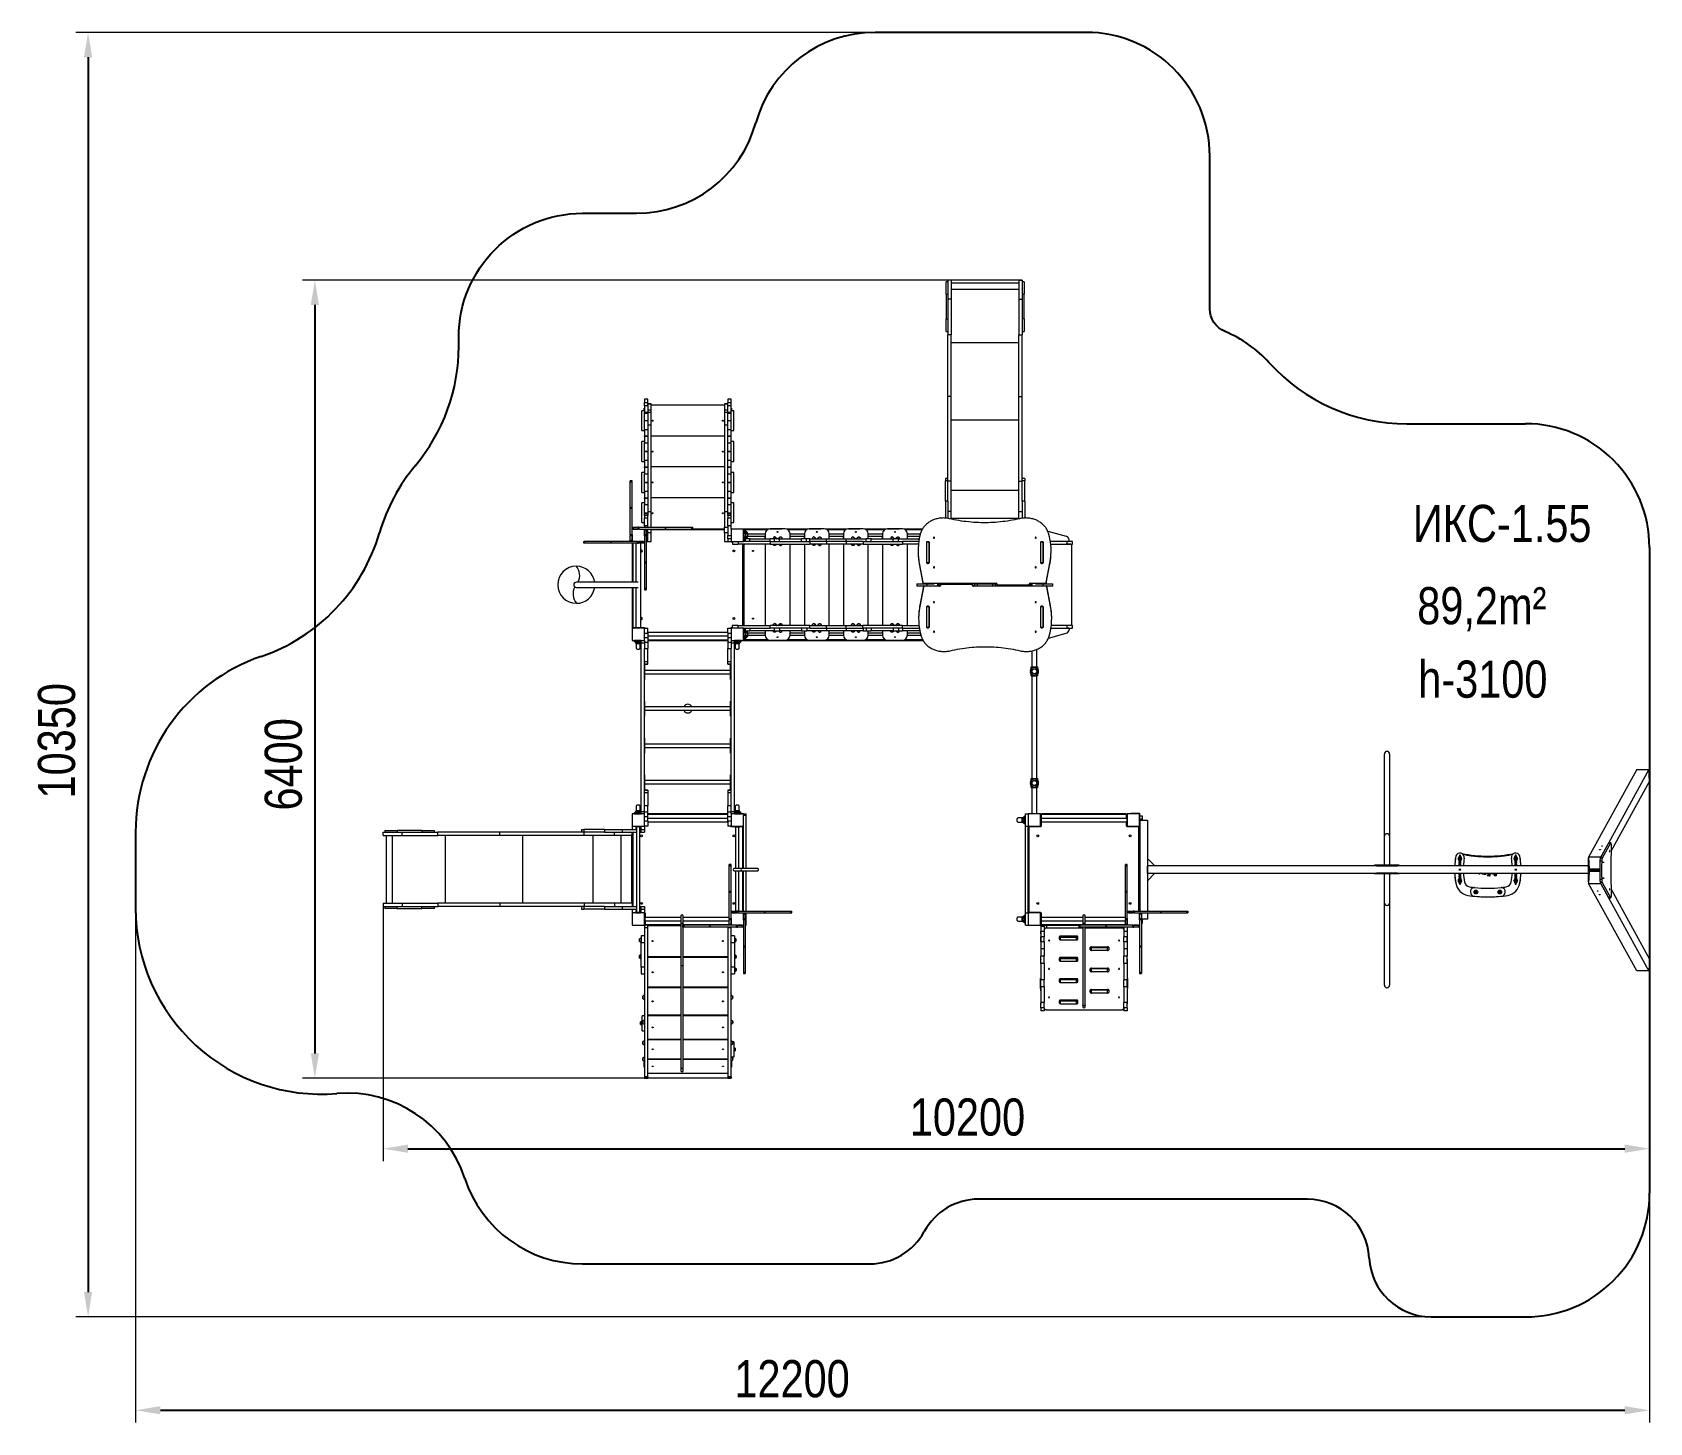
# Model space of a CAD drawing. Header units: millimetres. Extents: x -7233 to 5832, y -5390 to 5836.
import ezdxf

# ---------------------------------------------------------------- set-up
doc = ezdxf.new("R2010")
doc.units = ezdxf.units.MM
for name, color, linetype in [('DiKom', 7, 'Continuous'), ('DIKOM_АРТИКУЛ', 7, 'Continuous'), ('DIKOM_ОБЪЕКТ', 7, 'Continuous'), ('DIKOM_РАЗМЕР_ЗОНА', 7, 'Continuous'), ('DIKOM_РАЗМЕР_ОБЪЕКТА', 7, 'Continuous')]:
    doc.layers.add(name, color=color, linetype=linetype)
doc.styles.add('style1', font='arial.ttf', dxfattribs={"width": 0.8})
doc.dimstyles.new('1-50', dxfattribs={"dimtxt": 300, "dimasz": 200, "dimexe": 100, "dimexo": 0, "dimgap": 100, "dimtad": 1, "dimtxsty": 'style1', "dimcen": 200, "dimclrd": 7, "dimclre": 7, "dimclrt": 7, "dimadec": 1, "dimazin": 2, "dimtfac": 1, "dimtmove": 0, "dimatfit": 2, "dimfxl": 0, "dimlwd": 25, "dimlwe": 18, "dimarcsym": 0})

msp = doc.modelspace()

# ---------------------------------------------------------------- texts
at = {"layer": 'DIKOM_АРТИКУЛ', "insert": (3919.393, 2021.192), "char_height": 300, "attachment_point": 1, "style": 'style1'}
msp.add_mtext_dynamic_manual_height_columns('ИКС-1.55', width=1667.53662, gutter_width=20, heights=[0], dxfattribs=at)
at = {"layer": 'DIKOM_РАЗМЕР_ОБЪЕКТА', "insert": (3954.192, 1356.849), "char_height": 300, "attachment_point": 1, "style": 'style1'}
msp.add_mtext_dynamic_manual_height_columns('89,2m²', width=5885.53069, gutter_width=20, heights=[0], dxfattribs=at)
at = {"layer": 'DIKOM_РАЗМЕР_ОБЪЕКТА', "insert": (3962.386, 763.772), "char_height": 300, "width": 5885.53069, "attachment_point": 1, "style": 'style1'}
msp.add_mtext('h-3100', dxfattribs=at)

# ---------------------------------------------------------------- blocks, each defined once
blk = doc.blocks.new('*D9')
at = {"layer": 'Defpoints', "color": 0, "transparency": 16777216}
for p in [(-4399, -1222), (5831, -1646), (5831, -3178)]:
    blk.add_point(p, dxfattribs=at)
at = {"layer": 'DIKOM_РАЗМЕР_ОБЪЕКТА', "color": 7, "lineweight": 18, "transparency": 16777216}
for p, q in [((-4399, -1222), (-4399, -3278)), ((5831, -1646), (5831, -3278))]:
    blk.add_line(p, q, dxfattribs=at)
at = {"layer": 'DIKOM_РАЗМЕР_ОБЪЕКТА', "color": 7, "lineweight": 25, "transparency": 16777216}
blk.add_line((-4199, -3178), (5631, -3178), dxfattribs=at)
at = {"layer": 'DIKOM_РАЗМЕР_ОБЪЕКТА', "color": 7, "transparency": 16777216}
for points in [[(-4199, -3144), (-4199, -3211), (-4399, -3178)], [(5631, -3144), (5631, -3211), (5831, -3178)]]:
    blk.add_solid(points, dxfattribs=at)
at = {"layer": 'DIKOM_РАЗМЕР_ОБЪЕКТА', "color": 7, "transparency": 16777216, "insert": (321, -2924), "char_height": 300, "attachment_point": 5, "style": 'style1'}
blk.add_mtext('10200', dxfattribs=at)
blk = doc.blocks.new('*D10')
at = {"layer": 'Defpoints', "color": 0, "transparency": 16777216}
for p in [(763, 3836), (-4951, -2608), (-1589, -2608)]:
    blk.add_point(p, dxfattribs=at)
at = {"layer": 'DIKOM_РАЗМЕР_ОБЪЕКТА', "color": 7, "lineweight": 18, "transparency": 16777216}
for p, q in [((763, 3836), (-5051, 3836)), ((-1589, -2608), (-5051, -2608))]:
    blk.add_line(p, q, dxfattribs=at)
at = {"layer": 'DIKOM_РАЗМЕР_ОБЪЕКТА', "color": 7, "lineweight": 25, "transparency": 16777216}
blk.add_line((-4951, 3636), (-4951, -2408), dxfattribs=at)
at = {"layer": 'DIKOM_РАЗМЕР_ОБЪЕКТА', "color": 7, "transparency": 16777216}
for points in [[(-4984, 3636), (-4917, 3636), (-4951, 3836)], [(-4984, -2408), (-4917, -2408), (-4951, -2608)]]:
    blk.add_solid(points, dxfattribs=at)
at = {"layer": 'DIKOM_РАЗМЕР_ОБЪЕКТА', "color": 7, "transparency": 16777216, "insert": (-5204, -74), "char_height": 300, "attachment_point": 5, "rotation": 90, "style": 'style1'}
blk.add_mtext('6400', dxfattribs=at)
blk = doc.blocks.new('*D11')
at = {"layer": 'Defpoints', "color": 0, "transparency": 16777216}
for p in [(426, 5836), (-6783, -4536), (4707, -4536)]:
    blk.add_point(p, dxfattribs=at)
at = {"layer": 'DIKOM_РАЗМЕР_ЗОНА', "color": 7, "lineweight": 18, "transparency": 16777216}
for p, q in [((426, 5836), (-6883, 5836)), ((4707, -4536), (-6883, -4536))]:
    blk.add_line(p, q, dxfattribs=at)
at = {"layer": 'DIKOM_РАЗМЕР_ЗОНА', "color": 7, "lineweight": 25, "transparency": 16777216}
blk.add_line((-6783, 5636), (-6783, -4336), dxfattribs=at)
at = {"layer": 'DIKOM_РАЗМЕР_ЗОНА', "color": 7, "transparency": 16777216}
for points in [[(-6816, 5636), (-6750, 5636), (-6783, 5836)], [(-6816, -4336), (-6750, -4336), (-6783, -4536)]]:
    blk.add_solid(points, dxfattribs=at)
at = {"layer": 'DIKOM_РАЗМЕР_ЗОНА', "color": 7, "transparency": 16777216, "insert": (-7036, 116), "char_height": 300, "attachment_point": 5, "rotation": 90, "style": 'style1'}
blk.add_mtext('10350', dxfattribs=at)
blk = doc.blocks.new('*D12')
at = {"layer": 'Defpoints', "color": 0, "transparency": 16777216}
for p in [(-6399, -930), (5831, -919), (5831, -5290)]:
    blk.add_point(p, dxfattribs=at)
at = {"layer": 'DIKOM_РАЗМЕР_ЗОНА', "color": 7, "lineweight": 18, "transparency": 16777216}
for p, q in [((-6399, -930), (-6399, -5390)), ((5831, -919), (5831, -5390))]:
    blk.add_line(p, q, dxfattribs=at)
at = {"layer": 'DIKOM_РАЗМЕР_ЗОНА', "color": 7, "lineweight": 25, "transparency": 16777216}
blk.add_line((-6199, -5290), (5631, -5290), dxfattribs=at)
at = {"layer": 'DIKOM_РАЗМЕР_ЗОНА', "color": 7, "transparency": 16777216}
for points in [[(-6199, -5257), (-6199, -5323), (-6399, -5290)], [(5631, -5257), (5631, -5323), (5831, -5290)]]:
    blk.add_solid(points, dxfattribs=at)
at = {"layer": 'DIKOM_РАЗМЕР_ЗОНА', "color": 7, "transparency": 16777216, "insert": (-1096, -5037), "char_height": 300, "attachment_point": 5, "style": 'style1'}
blk.add_mtext('12200', dxfattribs=at)

# ---------------------------------------------------------------- dimensions: what is measured, and where the dimension line sits
at = {"layer": 'DIKOM_РАЗМЕР_ЗОНА'}
dim = msp.add_linear_dim(base=(-6783.008, -4536.261), p1=(426.323, 5836.418), p2=(4706.948, -4536.261), angle=90, text='10350', dimstyle='1-50', dxfattribs=at)
dim.commit()
dim.dimension.update_dxf_attribs({"geometry": '*D11', "text_midpoint": (-6783.008, 116), "dimtype": 160})
dim = msp.add_linear_dim(base=(5830.836, -5289.894), p1=(-6399.043, -929.614), p2=(5830.836, -919.019), text='12200', dimstyle='1-50', dxfattribs=at)
dim.commit()
dim.dimension.update_dxf_attribs({"geometry": '*D12', "text_midpoint": (-1095.516, -5289.894), "dimtype": 160})
at = {"layer": 'DIKOM_РАЗМЕР_ОБЪЕКТА'}
dim = msp.add_linear_dim(base=(-4950.798, -2607.995), p1=(763.379, 3836.418), p2=(-1588.621, -2607.995), angle=90, text='6400', dimstyle='1-50', dxfattribs=at)
dim.commit()
dim.dimension.update_dxf_attribs({"geometry": '*D10', "text_midpoint": (-4950.798, -74.431), "dimtype": 160})
dim = msp.add_linear_dim(base=(5831.248, -3177.614), p1=(-4399.043, -1222.114), p2=(5831.248, -1646.371), text='10200', dimstyle='1-50', dxfattribs=at)
dim.commit()
dim.dimension.update_dxf_attribs({"geometry": '*D9', "text_midpoint": (320.872, -3177.614), "dimtype": 160})

# ---------------------------------------------------------------- linework, layer by layer
at = {"layer": 'DiKom', "color": 3}
for p, q in [((-3788.621, 3302.131), (-3788.621, 3375.823)), ((3871.069, 2675.825), (4829.569, 2676.256)), ((5830.019, 1676.571), (5831.66, -3536.002)), ((4065.676, -4535.972), (4831.211, -4536.316))]:
    msp.add_line(p, q, dxfattribs=at)
for points in [[(2401.683, 3420.271, -0.303111312), (2278.379, 3604.981), (2278.379, 4836.418, 0.414213562), (1278.379, 5836.418), (-425.733, 5836.418, 0.336310959), (-1388.677, 5106.12)], [(-3788.621, 3375.823, -0.414213562), (-2788.621, 4375.823), (-2351.621, 4375.823, 0.336310959), (-1388.677, 5106.12)], [(-5383.687, 797.435, 0.320822877), (-6399.043, -622.114), (-6399.043, -1237.114, 0.438954021), (-4773.603, -2731.86)], [(-3739.298, -3418.176, 0.324581482), (-2788.621, -4107.995), (-467.306, -4107.995, 0.274902463), (-27.964, -3846.696)], [(3566.512, -4060.685, 0.399804181), (3067.123, -3585.398), (409.891, -3585.398)]]:
    msp.add_lwpolyline(points, format="xyb", dxfattribs=at)
for centre, radius, start, end in [((2018.203, 2496.722), 1000, 42.1938644, 67.4505992), ((-5288.621, 3302.131), 1500, 320.0554948, 0), ((3870.395, 4175.825), 1500, 222.1938644, 270.0257516), ((4830.019, 1676.256), 1000, 0.0180418, 90.0257516), ((-2988.621, 1375.995), 1500, 140.0554948, 163.7201064), ((-5868.332, 2216.984), 1500, 288.8502826, 343.7201064), ((-4689.976, -3728.357), 1000, 18.070118, 94.7970622), ((411.379, -4085.396), 500, 90.1705563, 151.4842223), ((4831.66, -3536.317), 1000, 269.9742484, 0.0180418), ((4065.901, -4035.972), 500, 182.833053, 269.9742484)]:
    msp.add_arc(centre, radius, start, end, dxfattribs=at)
at = {"layer": 'DIKOM_ОБЪЕКТ', "color": 7, "linetype": 'Continuous', "lineweight": 15}
for p, q in [((163.379, 3821.834), (148.379, 3821.834)), ((148.379, 3723.579), (148.379, 3821.834)), ((190.379, 3836.418), (163.379, 3836.418)), ((163.379, 3836.418), (163.379, 3682.002)), ((190.379, 3836.418), (190.379, 3682.002)), ((736.379, 3811.418), (190.379, 3811.418)), ((736.379, 3836.418), (763.379, 3836.418)), ((736.379, 3836.418), (736.379, 3682.002)), ((763.379, 3836.418), (763.379, 3682.002)), ((778.379, 3821.834), (763.379, 3821.834)), ((778.379, 3821.834), (778.379, 3723.579)), ((148.379, 3723.579), (163.379, 3723.579)), ((148.379, 3723.579), (148.379, 3523.609)), ((190.379, 3682.002), (163.379, 3682.002)), ((163.379, 3682.002), (163.379, 3395.131)), ((190.379, 3762.29), (736.379, 3762.29)), ((190.379, 3682.002), (190.379, 3395.131)), ((736.379, 3682.002), (763.379, 3682.002)), ((736.379, 3682.002), (736.379, 3395.131)), ((778.379, 3723.579), (763.379, 3723.579)), ((763.379, 3682.002), (763.379, 3395.131)), ((778.379, 3523.609), (778.379, 3723.579)), ((148.379, 3523.609), (163.379, 3523.609)), ((148.379, 3421.864), (148.379, 3523.609)), ((148.379, 3421.864), (163.379, 3421.864)), ((778.379, 3523.609), (763.379, 3523.609)), ((763.379, 3421.864), (778.379, 3421.864)), ((778.379, 3523.609), (778.379, 3421.864)), ((190.379, 3395.131), (163.379, 3395.131)), ((163.379, 2894.863), (163.379, 3395.131)), ((190.379, 2894.863), (190.379, 3395.131)), ((190.379, 3332.753), (736.379, 3332.753)), ((736.379, 3395.131), (763.379, 3395.131)), ((736.379, 2894.863), (736.379, 3395.131)), ((763.379, 2894.863), (763.379, 3395.131)), ((-2261.621, 2875.823), (-2288.621, 2875.823)), ((-2288.621, 2875.823), (-2288.621, 2846.694)), ((-2261.621, 2846.694), (-2261.621, 2875.823)), ((-1588.621, 2875.823), (-1615.621, 2875.823)), ((-1615.621, 2875.823), (-1615.621, 2846.694)), ((-1588.621, 2846.694), (-1588.621, 2875.823)), ((190.379, 2894.863), (163.379, 2894.863)), ((163.379, 2213.302), (163.379, 2894.863)), ((190.379, 2211.804), (190.379, 2894.863)), ((736.379, 2894.863), (763.379, 2894.863)), ((736.379, 2211.804), (736.379, 2894.863)), ((763.379, 2213.302), (763.379, 2894.863)), ((-2288.621, 2780.823), (-2309.621, 2780.823)), ((-2309.621, 2620.823), (-2309.621, 2780.823)), ((-2291.621, 2780.823), (-2291.621, 2800.823)), ((-2291.621, 2800.823), (-2288.621, 2800.823)), ((-2288.621, 2846.694), (-2261.621, 2846.694)), ((-2288.621, 2821.507), (-2288.621, 2846.694)), ((-2261.621, 2821.507), (-2288.621, 2821.507)), ((-2288.621, 2821.507), (-2288.621, 2768.572)), ((-2288.621, 2768.572), (-2261.621, 2768.572)), ((-2288.621, 2757.784), (-2288.621, 2768.572)), ((-2261.621, 2757.784), (-2288.621, 2757.784)), ((-2288.621, 2698.873), (-2288.621, 2757.784)), ((-2261.621, 2828.177), (-2261.621, 2846.694)), ((-2234.621, 2837.716), (-2261.621, 2837.716)), ((-2261.621, 2837.068), (-2234.621, 2837.068)), ((-2261.621, 2828.177), (-2261.621, 2788.41)), ((-2261.621, 2788.41), (-2234.621, 2788.41)), ((-2261.621, 2788.41), (-2261.621, 2768.282)), ((-2261.621, 2768.282), (-2234.621, 2768.282)), ((-2261.621, 2768.282), (-2261.621, 2666.413)), ((-2234.621, 2837.068), (-2234.621, 2837.716)), ((-2234.621, 2788.41), (-2234.621, 2837.068)), ((-1642.621, 2825.823), (-2234.621, 2825.823)), ((-2234.621, 2768.282), (-2234.621, 2788.41)), ((-2234.621, 2666.413), (-2234.621, 2768.282)), ((-1615.621, 2837.716), (-1642.621, 2837.716)), ((-1642.621, 2837.716), (-1642.621, 2837.068)), ((-1642.621, 2837.068), (-1615.621, 2837.068)), ((-1642.621, 2837.068), (-1642.621, 2788.41)), ((-1642.621, 2788.41), (-1615.621, 2788.41)), ((-1642.621, 2788.41), (-1642.621, 2768.282)), ((-1642.621, 2768.282), (-1615.621, 2768.282)), ((-1642.621, 2768.282), (-1642.621, 2666.413)), ((-1615.621, 2846.694), (-1588.621, 2846.694)), ((-1615.621, 2828.177), (-1615.621, 2846.694)), ((-1615.621, 2788.41), (-1615.621, 2828.177)), ((-1588.621, 2821.507), (-1615.621, 2821.507)), ((-1615.621, 2768.282), (-1615.621, 2788.41)), ((-1615.621, 2768.572), (-1588.621, 2768.572)), ((-1615.621, 2666.413), (-1615.621, 2768.282)), ((-1588.621, 2757.784), (-1615.621, 2757.784)), ((-1588.621, 2821.507), (-1588.621, 2846.694)), ((-1588.621, 2768.572), (-1588.621, 2821.507)), ((-1588.621, 2800.823), (-1585.621, 2800.823)), ((-1567.621, 2780.823), (-1588.621, 2780.823)), ((-1588.621, 2757.784), (-1588.621, 2768.572)), ((-1588.621, 2698.873), (-1588.621, 2757.784)), ((-1585.621, 2800.823), (-1585.621, 2780.823)), ((-1567.621, 2620.823), (-1567.621, 2780.823)), ((-2309.621, 2620.823), (-2288.621, 2620.823)), ((-2261.621, 2698.873), (-2288.621, 2698.873)), ((-2288.621, 2627.823), (-2288.621, 2698.873)), ((-2261.621, 2627.823), (-2288.621, 2627.823)), ((-2288.621, 2627.823), (-2288.621, 2577.823)), ((-2261.621, 2666.413), (-2234.621, 2666.413)), ((-2261.621, 2666.413), (-2261.621, 1968.368)), ((-2234.621, 1968.368), (-2234.621, 2666.413)), ((-1642.621, 2666.413), (-1615.621, 2666.413)), ((-1642.621, 2666.413), (-1642.621, 1968.368)), ((-1588.621, 2698.873), (-1615.621, 2698.873)), ((-1615.621, 1968.368), (-1615.621, 2666.413)), ((-1588.621, 2627.823), (-1615.621, 2627.823)), ((-1588.621, 2627.823), (-1588.621, 2698.873)), ((-1588.621, 2577.823), (-1588.621, 2627.823)), ((-1588.621, 2620.823), (-1567.621, 2620.823)), ((190.379, 2707.418), (736.379, 2707.418)), ((-2288.621, 2531.823), (-2309.621, 2531.823)), ((-2309.621, 2371.823), (-2309.621, 2531.823)), ((-2288.621, 2577.823), (-2261.621, 2577.823)), ((-2288.621, 2571.823), (-2288.621, 2577.823)), ((-2261.621, 2571.823), (-2288.621, 2571.823)), ((-2288.621, 2571.823), (-2288.621, 2521.823)), ((-2288.621, 2521.823), (-2261.621, 2521.823)), ((-2288.621, 2451.823), (-2288.621, 2521.823)), ((-1642.621, 2576.823), (-2234.621, 2576.823)), ((-1615.621, 2577.823), (-1588.621, 2577.823)), ((-1588.621, 2571.823), (-1615.621, 2571.823)), ((-1615.621, 2521.823), (-1588.621, 2521.823)), ((-1588.621, 2571.823), (-1588.621, 2577.823)), ((-1588.621, 2521.823), (-1588.621, 2571.823)), ((-1567.621, 2531.823), (-1588.621, 2531.823)), ((-1588.621, 2451.823), (-1588.621, 2521.823)), ((-1567.621, 2520.215), (-1567.621, 2531.823)), ((-1567.621, 2371.823), (-1567.621, 2520.215)), ((-2309.621, 2371.823), (-2288.621, 2371.823)), ((-2261.621, 2451.823), (-2288.621, 2451.823)), ((-2288.621, 2448.823), (-2288.621, 2451.823)), ((-2261.621, 2448.823), (-2288.621, 2448.823)), ((-2288.621, 2378.823), (-2288.621, 2448.823)), ((-2261.621, 2378.823), (-2288.621, 2378.823)), ((-2288.621, 2378.823), (-2288.621, 2328.823)), ((-1588.621, 2451.823), (-1615.621, 2451.823)), ((-1588.621, 2448.823), (-1615.621, 2448.823)), ((-1588.621, 2378.823), (-1615.621, 2378.823)), ((-1588.621, 2448.823), (-1588.621, 2451.823)), ((-1588.621, 2378.823), (-1588.621, 2448.823)), ((-1588.621, 2328.823), (-1588.621, 2378.823)), ((-1588.621, 2371.823), (-1567.621, 2371.823)), ((-2288.621, 2281.823), (-2309.621, 2281.823)), ((-2309.621, 2121.823), (-2309.621, 2281.823)), ((-2288.621, 2328.823), (-2261.621, 2328.823)), ((-2288.621, 2322.823), (-2288.621, 2328.823)), ((-2261.621, 2322.823), (-2288.621, 2322.823)), ((-2288.621, 2322.823), (-2288.621, 2272.823)), ((-2288.621, 2272.823), (-2261.621, 2272.823)), ((-2288.621, 2202.823), (-2288.621, 2272.823)), ((-1642.621, 2326.823), (-2234.621, 2326.823)), ((-1615.621, 2328.823), (-1588.621, 2328.823)), ((-1588.621, 2322.823), (-1615.621, 2322.823)), ((-1615.621, 2272.823), (-1588.621, 2272.823)), ((-1588.621, 2322.823), (-1588.621, 2328.823)), ((-1588.621, 2272.823), (-1588.621, 2322.823)), ((-1567.621, 2281.823), (-1588.621, 2281.823)), ((-1588.621, 2202.823), (-1588.621, 2272.823)), ((-1567.621, 2121.823), (-1567.621, 2281.823)), ((163.379, 2234.901), (142.379, 2234.901)), ((142.379, 2234.901), (142.379, 2216.04)), ((784.379, 2234.901), (763.379, 2234.901)), ((784.379, 2234.901), (784.379, 2216.04)), ((-2388.621, 2215.99), (-2403.621, 2215.99)), ((-2403.621, 2215.313), (-2403.621, 2215.99)), ((-2403.621, 2215.313), (-2388.621, 2215.313)), ((-2403.621, 2209.033), (-2403.621, 2215.313)), ((-2388.621, 2209.033), (-2403.621, 2209.033)), ((-2403.621, 2207.206), (-2403.621, 2209.033)), ((-2403.621, 2207.206), (-2388.621, 2207.206)), ((-2403.621, 2000.081), (-2403.621, 2207.206)), ((-2388.621, 2215.313), (-2388.621, 2215.99)), ((-2388.621, 2209.033), (-2388.621, 2215.313)), ((-2388.621, 2207.206), (-2388.621, 2209.033)), ((-2388.621, 2000.081), (-2388.621, 2207.206)), ((-2309.621, 2121.823), (-2288.621, 2121.823)), ((-2261.621, 2202.823), (-2288.621, 2202.823)), ((-2288.621, 2198.823), (-2288.621, 2202.823)), ((-2261.621, 2198.823), (-2288.621, 2198.823)), ((-2288.621, 2128.823), (-2288.621, 2198.823)), ((-2261.621, 2128.823), (-2288.621, 2128.823)), ((-2288.621, 2128.823), (-2288.621, 2078.823)), ((-1588.621, 2202.823), (-1615.621, 2202.823)), ((-1588.621, 2198.823), (-1615.621, 2198.823)), ((-1588.621, 2128.823), (-1615.621, 2128.823)), ((-1588.621, 2198.823), (-1588.621, 2202.823)), ((-1588.621, 2128.823), (-1588.621, 2198.823)), ((-1588.621, 2078.823), (-1588.621, 2128.823)), ((-1588.621, 2121.823), (-1567.621, 2121.823)), ((163.379, 2216.04), (142.379, 2216.04)), ((142.379, 2049.897), (142.379, 2216.04)), ((163.379, 2049.897), (163.379, 2213.302)), ((190.379, 2211.804), (163.379, 2211.804)), ((190.379, 1967.871), (190.379, 2211.804)), ((190.379, 2139.01), (736.379, 2139.01)), ((736.379, 2211.804), (763.379, 2211.804)), ((736.379, 1967.871), (736.379, 2211.804)), ((784.379, 2216.04), (763.379, 2216.04)), ((763.379, 2049.897), (763.379, 2213.302)), ((784.379, 2049.897), (784.379, 2216.04)), ((-2388.621, 2000.081), (-2403.621, 2000.081)), ((-2403.621, 1994.22), (-2403.621, 2000.081)), ((-2403.621, 1994.22), (-2388.621, 1994.22)), ((-2403.621, 1781.788), (-2403.621, 1994.22)), ((-2388.621, 1994.22), (-2388.621, 2000.081)), ((-2388.621, 1781.788), (-2388.621, 1994.22)), ((-2288.621, 2037.602), (-2309.621, 2037.602)), ((-2309.621, 1877.602), (-2309.621, 2037.602)), ((-2288.621, 2078.823), (-2261.621, 2078.823)), ((-2288.621, 2072.823), (-2288.621, 2078.823)), ((-2261.621, 2072.823), (-2288.621, 2072.823)), ((-2288.621, 2072.823), (-2288.621, 2022.823)), ((-2288.621, 2022.823), (-2261.621, 2022.823)), ((-2288.621, 1952.823), (-2288.621, 2022.823)), ((-2261.621, 1968.368), (-2234.621, 1968.368)), ((-2261.621, 1968.368), (-2261.621, 1935.487)), ((-1642.621, 2077.823), (-2234.621, 2077.823)), ((-2234.621, 1841.844), (-2234.621, 1968.368)), ((-1642.621, 1968.368), (-1615.621, 1968.368)), ((-1642.621, 1968.368), (-1642.621, 1841.844)), ((-1615.621, 2078.823), (-1588.621, 2078.823)), ((-1588.621, 2072.823), (-1615.621, 2072.823)), ((-1615.621, 2022.823), (-1588.621, 2022.823)), ((-1615.621, 1935.487), (-1615.621, 1968.368)), ((-1588.621, 2072.823), (-1588.621, 2078.823)), ((-1588.621, 2022.823), (-1588.621, 2072.823)), ((-1567.621, 2037.602), (-1588.621, 2037.602)), ((-1588.621, 1952.823), (-1588.621, 2022.823)), ((-1567.621, 1877.602), (-1567.621, 2037.602)), ((163.379, 2049.897), (142.379, 2049.897)), ((142.379, 2049.897), (142.379, 1914.417)), ((163.379, 2049.897), (163.379, 1911.82)), ((190.379, 1967.871), (163.379, 1967.871)), ((190.379, 1905.953), (190.379, 1967.871)), ((736.379, 1967.871), (763.379, 1967.871)), ((736.379, 1907.98), (736.379, 1967.871)), ((784.379, 2049.897), (763.379, 2049.897)), ((763.379, 2049.897), (763.379, 1913.182)), ((784.379, 2049.897), (784.379, 1914.901)), ((-2388.621, 1840.995), (-2378.621, 1840.995)), ((-2378.621, 1840.995), (-2378.621, 1825.995)), ((-2378.621, 1840.995), (-2341.489, 1840.995)), ((-2341.489, 1840.995), (-2341.489, 1825.995)), ((-2332.827, 1840.995), (-2341.489, 1840.995)), ((-2332.827, 1840.995), (-2332.827, 1825.995)), ((-2332.827, 1840.995), (-2120.395, 1840.995)), ((-2309.621, 1877.602), (-2288.621, 1877.602)), ((-2261.621, 1952.823), (-2288.621, 1952.823)), ((-2288.621, 1949.823), (-2288.621, 1952.823)), ((-2261.621, 1949.823), (-2288.621, 1949.823)), ((-2288.621, 1936.281), (-2288.621, 1949.823)), ((-2261.621, 1936.281), (-2288.621, 1936.281)), ((-2288.621, 1936.281), (-2288.621, 1916.105)), ((-2288.621, 1916.105), (-2261.621, 1916.105)), ((-2288.621, 1853.002), (-2288.621, 1916.105)), ((-2261.621, 1853.002), (-2288.621, 1853.002)), ((-2288.621, 1853.002), (-2288.621, 1840.995)), ((-2261.621, 1916.105), (-2261.621, 1935.487)), ((-2261.621, 1853.002), (-2261.621, 1916.105)), ((-2261.621, 1840.995), (-2261.621, 1853.002)), ((-2261.621, 1841.844), (-2234.621, 1841.844)), ((-2234.621, 1840.995), (-2234.621, 1841.844)), ((-2120.395, 1840.995), (-2120.395, 1825.995)), ((-2120.395, 1840.995), (-2114.534, 1840.995)), ((-2114.534, 1825.995), (-2114.534, 1840.995)), ((-2114.534, 1840.995), (-1907.41, 1840.995)), ((-1907.41, 1840.995), (-1907.41, 1825.995)), ((-1907.41, 1840.995), (-1905.582, 1840.995)), ((-1905.582, 1825.995), (-1905.582, 1840.995)), ((-1905.582, 1840.995), (-1899.302, 1840.995)), ((-1899.302, 1840.995), (-1899.302, 1825.995)), ((-1899.302, 1840.995), (-1898.626, 1840.995)), ((-1898.626, 1825.995), (-1898.626, 1840.995)), ((-1642.621, 1841.844), (-1615.621, 1841.844)), ((-1642.621, 1795.823), (-1642.621, 1841.844)), ((-1588.621, 1952.823), (-1615.621, 1952.823)), ((-1588.621, 1949.823), (-1615.621, 1949.823)), ((-1588.621, 1936.281), (-1615.621, 1936.281)), ((-1615.621, 1935.487), (-1615.621, 1916.105)), ((-1615.621, 1916.105), (-1588.621, 1916.105)), ((-1615.621, 1853.002), (-1615.621, 1916.105)), ((-1588.621, 1853.002), (-1615.621, 1853.002)), ((-1615.621, 1853.002), (-1615.621, 1773.178)), ((-1588.621, 1949.823), (-1588.621, 1952.823)), ((-1588.621, 1936.281), (-1588.621, 1949.823)), ((-1588.621, 1916.105), (-1588.621, 1936.281)), ((-1588.621, 1853.002), (-1588.621, 1916.105)), ((-1588.621, 1877.602), (-1567.621, 1877.602)), ((-1588.621, 1825.995), (-1588.621, 1853.002)), ((190.379, 1914.034), (736.379, 1914.034)), ((-2778.616, 1725.995), (-2778.616, 1710.995)), ((-2777.939, 1725.995), (-2778.616, 1725.995)), ((-2777.939, 1710.995), (-2778.616, 1710.995)), ((-2777.939, 1710.995), (-2777.939, 1725.995)), ((-2771.659, 1725.995), (-2777.939, 1725.995)), ((-2771.659, 1710.995), (-2777.939, 1710.995)), ((-2771.659, 1725.995), (-2771.659, 1710.995)), ((-2769.832, 1725.995), (-2771.659, 1725.995)), ((-2769.832, 1710.995), (-2771.659, 1710.995)), ((-2769.832, 1710.995), (-2769.832, 1725.995)), ((-2562.707, 1725.995), (-2769.832, 1725.995)), ((-2562.707, 1710.995), (-2769.832, 1710.995)), ((-2562.707, 1725.995), (-2562.707, 1710.995)), ((-2556.846, 1725.995), (-2562.707, 1725.995)), ((-2556.846, 1710.995), (-2562.707, 1710.995)), ((-2556.846, 1710.995), (-2556.846, 1725.995)), ((-2344.414, 1725.995), (-2556.846, 1725.995)), ((-2344.414, 1710.995), (-2556.846, 1710.995)), ((-2403.621, 1781.788), (-2388.621, 1781.788)), ((-2403.621, 1781.788), (-2403.621, 1773.127)), ((-2403.621, 1773.127), (-2388.621, 1773.127)), ((-2403.621, 1735.995), (-2403.621, 1773.127)), ((-2403.621, 1735.995), (-2388.621, 1735.995)), ((-2403.621, 1725.995), (-2403.621, 1735.995)), ((-2341.489, 1825.995), (-2388.621, 1825.995)), ((-2388.621, 1781.788), (-2388.621, 1773.127)), ((-2388.621, 1735.995), (-2388.621, 1773.127)), ((-2388.621, 1773.127), (-2388.621, 1725.995)), ((-2388.621, 1710.995), (-2388.621, 1396.995)), ((-2382.621, 1710.995), (-2382.621, 1396.995)), ((-2378.621, 1825.995), (-2341.489, 1825.995)), ((-2358.621, 1710.995), (-2358.621, 1396.995)), ((-2344.414, 1710.995), (-2344.414, 1725.995)), ((-2344.414, 1725.995), (-2335.753, 1725.995)), ((-2344.414, 1710.995), (-2335.753, 1710.995)), ((-2332.827, 1825.995), (-2341.489, 1825.995)), ((-2335.753, 1710.995), (-2335.753, 1725.995)), ((-2298.621, 1725.995), (-2335.753, 1725.995)), ((-2335.753, 1725.995), (-2288.621, 1725.995)), ((-2298.621, 1710.995), (-2335.753, 1710.995)), ((-2332.827, 1825.995), (-2120.395, 1825.995)), ((-2318.621, 1382.398), (-2318.621, 1710.995)), ((-2298.621, 1710.995), (-2298.621, 1725.995)), ((-2288.621, 1710.995), (-2298.621, 1710.995)), ((-2288.621, 1778.863), (-2288.621, 1825.995)), ((-2273.621, 1815.995), (-2288.621, 1815.995)), ((-2288.621, 1815.995), (-2288.621, 1778.863)), ((-2273.621, 1778.863), (-2288.621, 1778.863)), ((-2288.621, 1770.201), (-2288.621, 1778.863)), ((-2273.621, 1770.201), (-2288.621, 1770.201)), ((-2288.621, 1770.201), (-2288.621, 1557.769)), ((-2273.621, 1825.995), (-2273.621, 1815.995)), ((-2273.621, 1815.995), (-2273.621, 1778.863)), ((-2273.621, 1770.201), (-2273.621, 1778.863)), ((-2273.621, 1773.178), (-2261.621, 1773.178)), ((-2273.621, 1770.201), (-2273.621, 1557.769)), ((-2261.621, 1745.995), (-2273.621, 1745.995)), ((-2273.621, 1725.995), (-2261.621, 1725.995)), ((-2273.621, 1725.823), (-2261.621, 1725.823)), ((-2261.621, 1773.178), (-2261.621, 1825.995)), ((-2234.621, 1795.823), (-2261.621, 1795.823)), ((-2261.621, 1745.995), (-2261.621, 1773.178)), ((-2261.621, 1725.995), (-2261.621, 1745.995)), ((-2261.621, 1725.995), (-2261.621, 1725.823)), ((-2261.621, 1725.823), (-2234.621, 1725.823)), ((-2234.621, 1795.823), (-2234.621, 1825.995)), ((-1642.621, 1819.995), (-2234.621, 1819.995)), ((-2234.621, 1725.823), (-2234.621, 1795.823)), ((-2120.395, 1825.995), (-2114.534, 1825.995)), ((-2114.534, 1825.995), (-1907.41, 1825.995)), ((-1907.41, 1825.995), (-1905.582, 1825.995)), ((-1905.582, 1825.995), (-1899.302, 1825.995)), ((-1899.302, 1825.995), (-1898.626, 1825.995)), ((-1898.626, 1827.823), (-1642.621, 1827.823)), ((-1642.621, 1825.995), (-1898.626, 1825.995)), ((-1615.621, 1795.823), (-1642.621, 1795.823)), ((-1642.621, 1795.823), (-1642.621, 1725.823)), ((-1642.621, 1725.823), (-1615.621, 1725.823)), ((-1615.621, 1773.178), (-1588.621, 1773.178)), ((-1615.621, 1745.995), (-1615.621, 1773.178)), ((-1588.621, 1745.995), (-1615.621, 1745.995)), ((-1615.621, 1745.995), (-1615.621, 1725.995)), ((-1615.621, 1725.823), (-1615.621, 1725.995)), ((-1615.621, 1725.995), (-1588.621, 1725.995)), ((-1615.621, 1725.823), (-1588.621, 1725.823)), ((-1588.621, 1825.995), (-1588.621, 1725.995)), ((-1488.621, 1825.995), (-1588.621, 1825.995)), ((-1588.621, 1725.823), (-1588.621, 1725.995)), ((-1588.621, 1725.995), (-1488.621, 1725.995)), ((-1580.621, 1719.995), (-1580.621, 1725.995)), ((-1578.128, 1719.995), (-1580.621, 1719.995)), ((-1578.128, 1725.995), (-1578.128, 1704.995)), ((-1578.128, 1704.995), (-1532.114, 1704.995)), ((-1532.114, 1725.995), (-1532.114, 1704.995)), ((-1272.972, 1704.995), (-1532.114, 1704.995)), ((-1494.621, 1046.995), (-1494.621, 1704.995)), ((-1283.481, 1825.995), (-1488.621, 1825.995)), ((-1488.621, 1725.995), (-1488.621, 1825.995)), ((-1272.972, 1725.995), (-1488.621, 1725.995)), ((-1488.621, 1704.995), (-1488.621, 1046.995)), ((-1479.412, 1812.493), (-1487.621, 1812.493)), ((-1487.621, 1793.684), (-1487.621, 1812.493)), ((-1487.621, 1793.684), (-1474.121, 1793.684)), ((-1487.621, 1791.233), (-1487.621, 1793.684)), ((-1487.621, 1763.753), (-1487.621, 1791.233)), ((-1474.121, 1791.233), (-1487.621, 1791.233)), ((-1487.621, 1763.753), (-1474.121, 1763.753)), ((-1487.621, 1761.302), (-1487.621, 1763.753)), ((-1474.121, 1761.302), (-1487.621, 1761.302)), ((-1487.621, 1742.493), (-1487.621, 1761.302)), ((-1487.621, 1742.493), (-1479.406, 1742.493)), ((-1483.621, 1812.493), (-1483.621, 1820.995)), ((-1483.621, 1820.995), (-1294.482, 1820.995)), ((-1483.621, 1725.995), (-1483.621, 1742.493)), ((-1483.621, 1046.995), (-1483.621, 1704.995)), ((-1479.408, 1812.493), (-1479.412, 1812.493)), ((-1474.121, 1793.684), (-1474.121, 1791.233)), ((-1474.121, 1763.753), (-1474.121, 1791.233)), ((-1474.121, 1763.753), (-1474.121, 1761.302)), ((-1473.645, 1746.995), (-1473.645, 1725.995)), ((-1437.137, 1746.995), (-1473.645, 1746.995)), ((-1473.172, 1764.075), (-1473.067, 1764.176)), ((-1471.121, 1790.293), (-1467.191, 1790.293)), ((-1471.121, 1764.693), (-1471.121, 1790.293)), ((-1467.191, 1764.693), (-1471.121, 1764.693)), ((-1468.045, 1746.995), (-1465.745, 1749.13)), ((-1455.621, 1763.493), (-1455.621, 1791.493)), ((-1312.621, 1785.493), (-1452.621, 1785.493)), ((-1452.621, 1769.493), (-1312.622, 1769.493)), ((-1437.137, 1725.995), (-1437.137, 1746.995)), ((-1437.137, 1746.995), (-1272.641, 1746.995)), ((-1312.622, 1785.498), (-1312.622, 1787.498)), ((-1312.621, 1785.498), (-1312.622, 1785.498)), ((-1312.622, 1785.493), (-1312.622, 1785.498)), ((-1312.621, 1769.498), (-1312.622, 1769.498)), ((-1312.622, 1746.995), (-1312.622, 1769.498)), ((-1312.621, 1787.495), (-1312.621, 1746.995)), ((-1312.621, 1704.995), (-1312.621, 1046.995)), ((-1272.972, 1725.995), (-1272.972, 1704.995)), ((-1272.972, 1725.995), (-953.193, 1725.995)), ((-1272.972, 1704.995), (-953.193, 1704.995)), ((-1272.641, 1725.995), (-1272.641, 1746.995)), ((-1239.012, 1746.995), (-1272.641, 1746.995)), ((-1272.621, 1827.497), (-1179.864, 1827.495)), ((-1152.621, 1827.495), (-1272.621, 1827.495)), ((-1239.012, 1725.995), (-1239.012, 1746.995)), ((-1197.287, 1746.995), (-1239.012, 1746.995)), ((-1197.287, 1725.995), (-1197.287, 1746.995)), ((-1197.287, 1746.995), (-1020.157, 1746.995)), ((-1177.771, 1704.995), (-1177.623, 1703.995)), ((-967.481, 1825.995), (-1141.769, 1825.995)), ((-1130.763, 1820.995), (-978.482, 1820.995)), ((-1112.621, 1746.995), (-1112.621, 1787.495)), ((-996.621, 1785.493), (-1112.621, 1785.493)), ((-1112.621, 1769.493), (-996.622, 1769.493)), ((-1112.621, 1046.995), (-1112.621, 1704.995)), ((-1020.157, 1725.995), (-1020.157, 1746.995)), ((-978.352, 1746.995), (-1020.157, 1746.995)), ((-996.623, 1746.995), (-996.622, 1769.498)), ((-996.622, 1785.498), (-996.621, 1787.498)), ((-996.621, 1785.498), (-996.622, 1785.498)), ((-996.622, 1785.493), (-996.622, 1785.498)), ((-996.621, 1769.498), (-996.622, 1769.498)), ((-996.621, 1787.495), (-996.621, 1746.995)), ((-996.621, 1704.995), (-996.621, 1046.995)), ((-978.352, 1725.995), (-978.352, 1746.995)), ((-953.66, 1746.995), (-978.352, 1746.995)), ((-956.621, 1827.497), (-863.864, 1827.495)), ((-836.621, 1827.495), (-956.621, 1827.495)), ((-953.66, 1725.995), (-953.66, 1746.995)), ((-953.66, 1746.995), (-817.875, 1746.995)), ((-953.193, 1725.995), (-953.193, 1704.995)), ((-817.476, 1725.995), (-953.193, 1725.995)), ((-817.476, 1704.995), (-953.193, 1704.995)), ((-861.771, 1704.995), (-861.623, 1703.995)), ((-651.481, 1825.995), (-825.769, 1825.995)), ((-817.875, 1725.995), (-817.875, 1746.995)), ((-817.875, 1746.995), (-658.38, 1746.995)), ((-817.476, 1725.995), (-817.476, 1704.995)), ((-658.779, 1725.995), (-817.476, 1725.995)), ((-658.779, 1704.995), (-817.476, 1704.995)), ((-814.763, 1820.995), (-662.482, 1820.995)), ((-796.621, 1746.995), (-796.621, 1787.495)), ((-680.621, 1785.493), (-796.621, 1785.493)), ((-796.621, 1769.493), (-680.622, 1769.493)), ((-796.621, 1046.995), (-796.621, 1704.995)), ((-680.623, 1746.995), (-680.622, 1769.498)), ((-680.622, 1785.498), (-680.621, 1787.498)), ((-680.621, 1785.498), (-680.622, 1785.498)), ((-680.622, 1785.493), (-680.622, 1785.498)), ((-680.621, 1769.498), (-680.622, 1769.498)), ((-680.621, 1787.495), (-680.621, 1746.995)), ((-680.621, 1704.995), (-680.621, 1046.995)), ((-658.779, 1725.995), (-658.779, 1704.995)), ((-522.994, 1725.995), (-658.779, 1725.995)), ((-522.994, 1704.995), (-658.779, 1704.995)), ((-658.38, 1725.995), (-658.38, 1746.995)), ((-658.38, 1746.995), (-498.637, 1746.995)), ((-640.621, 1827.497), (-547.864, 1827.495)), ((-520.621, 1827.495), (-640.621, 1827.495)), ((-545.771, 1704.995), (-545.623, 1703.995)), ((-522.994, 1725.995), (-522.994, 1704.995)), ((-522.994, 1725.995), (-203.216, 1725.995)), ((-522.994, 1704.995), (-203.216, 1704.995)), ((-335.481, 1825.995), (-509.77, 1825.995)), ((-498.763, 1820.995), (-346.482, 1820.995)), ((-498.637, 1725.995), (-498.637, 1746.995)), ((-456.177, 1746.995), (-498.637, 1746.995)), ((-480.621, 1746.995), (-480.621, 1787.495)), ((-364.621, 1785.493), (-480.621, 1785.493)), ((-480.621, 1769.493), (-364.622, 1769.493)), ((-480.621, 1046.995), (-480.621, 1704.995)), ((-456.177, 1725.995), (-456.177, 1746.995)), ((-456.177, 1746.995), (-278.816, 1746.995)), ((-364.622, 1785.498), (-364.621, 1787.498)), ((-364.621, 1785.498), (-364.622, 1785.498)), ((-364.622, 1785.493), (-364.622, 1785.498)), ((-364.621, 1769.498), (-364.622, 1769.498)), ((-364.622, 1746.995), (-364.622, 1769.498)), ((-364.621, 1787.495), (-364.621, 1746.995)), ((-364.621, 1704.995), (-364.621, 1046.995)), ((-204.621, 1827.495), (-324.621, 1827.495)), ((-324.62, 1827.497), (-231.864, 1827.495)), ((-278.816, 1725.995), (-278.816, 1746.995)), ((-236.187, 1746.995), (-278.816, 1746.995)), ((-236.187, 1725.995), (-236.187, 1746.995)), ((-236.187, 1746.995), (-68.962, 1746.995)), ((-229.771, 1704.995), (-229.623, 1703.995)), ((-203.216, 1725.995), (-203.216, 1704.995)), ((-72.68, 1725.995), (-203.216, 1725.995)), ((-75.468, 1704.995), (-203.216, 1704.995)), ((-42.741, 1825.995), (-193.77, 1825.995)), ((-182.763, 1820.995), (-45.6, 1820.995)), ((-164.621, 1746.995), (-164.621, 1787.495)), ((-59.677, 1785.493), (-164.621, 1785.493)), ((-164.621, 1769.493), (-63.93, 1769.493)), ((-164.621, 1046.995), (-164.621, 1704.995)), ((-10.371, 1715.561), (-10.371, 1556.645)), ((-9.621, 1704.995), (-10.371, 1704.995)), ((-9.621, 1721.457), (-9.621, 1720.387)), ((11.379, 1720.387), (-9.621, 1720.387)), ((-9.621, 1720.387), (-9.621, 1553.656)), ((8.469, 1721.5), (-6.71, 1721.5)), ((3.129, 1723.355), (-1.371, 1723.355)), ((-1.371, 1723.355), (-1.371, 1721.5)), ((3.129, 1723.355), (3.129, 1721.5)), ((11.379, 1721.457), (11.379, 1720.387)), ((11.379, 1720.387), (11.379, 1553.656)), ((11.379, 1710.114), (11.811, 1710.114)), ((12.129, 1704.995), (11.379, 1704.995)), ((12.129, 1556.645), (12.129, 1715.561)), ((910.629, 1715.561), (910.629, 1556.645)), ((910.946, 1710.111), (911.379, 1710.111)), ((911.379, 1721.457), (911.379, 1720.387)), ((932.379, 1720.387), (911.379, 1720.387)), ((911.379, 1720.387), (911.379, 1553.656)), ((929.469, 1721.5), (914.29, 1721.5)), ((924.129, 1723.355), (919.629, 1723.355)), ((919.629, 1723.355), (919.629, 1721.5)), ((924.129, 1723.355), (924.129, 1721.5)), ((932.379, 1721.457), (932.379, 1720.387)), ((932.379, 1720.387), (932.379, 1553.656)), ((932.379, 1704.995), (933.129, 1704.995)), ((933.129, 1556.645), (933.129, 1715.561)), ((968.916, 1809.884), (1119.468, 1767.73)), ((1126.695, 1725.995), (990.479, 1725.995)), ((993.267, 1704.995), (1126.695, 1704.995)), ((1155.379, 1703.995), (1117.379, 1703.995)), ((1126.695, 1704.995), (1126.695, 1725.995)), ((1169.379, 1725.995), (1126.695, 1725.995)), ((1126.695, 1704.995), (1169.379, 1704.995)), ((1141.379, 1731.995), (1141.379, 1738.841)), ((1169.379, 1704.995), (1169.379, 1725.995)), ((-78.445, 1651.17), (-78.445, 1643.67)), ((996.244, 1643.67), (996.244, 1651.17)), ((1161.379, 1697.995), (1161.379, 1053.995)), ((-2273.621, 1557.769), (-2288.621, 1557.769)), ((-2288.621, 1557.769), (-2288.621, 1551.908)), ((-2288.621, 1551.908), (-2273.621, 1551.908)), ((-2288.621, 1551.908), (-2288.621, 1344.784)), ((-2273.621, 1557.769), (-2273.621, 1551.908)), ((-2273.621, 1551.908), (-2273.621, 1344.784)), ((-68.087, 1551.056), (-38.794, 1395.278)), ((-68.087, 1551.056), (-68.087, 1543.556)), ((-68.087, 1543.556), (-38.794, 1387.778)), ((11.379, 1553.656), (-9.621, 1553.656)), ((-9.621, 1553.656), (-9.621, 1550.601)), ((-1.371, 1548.851), (3.129, 1548.851)), ((11.379, 1553.656), (11.379, 1550.601)), ((932.379, 1553.656), (911.379, 1553.656)), ((911.379, 1553.656), (911.379, 1550.601)), ((919.629, 1548.851), (924.129, 1548.851)), ((932.379, 1553.656), (932.379, 1550.601)), ((956.594, 1395.28), (985.886, 1551.056)), ((956.594, 1387.78), (985.886, 1543.556)), ((985.886, 1551.056), (985.886, 1543.556)), ((-2339.421, 1396.995), (-2838.621, 1396.995)), ((-2838.621, 1354.995), (-2339.421, 1354.995)), ((-2388.621, 1354.995), (-2388.621, 1035.995)), ((-2382.621, 1354.995), (-2382.621, 1035.995)), ((-2358.621, 1354.995), (-2358.621, 1029.995)), ((-2318.621, 1029.995), (-2318.621, 1369.592)), ((-2273.621, 1344.784), (-2288.621, 1344.784)), ((-2288.621, 1344.784), (-2288.621, 1342.956)), ((-2288.621, 1342.956), (-2273.621, 1342.956)), ((-2288.621, 1342.956), (-2288.621, 1336.676)), ((-2273.621, 1336.676), (-2288.621, 1336.676)), ((-2288.621, 1336.676), (-2288.621, 1336)), ((-2288.621, 1336), (-2273.621, 1336)), ((-2273.621, 1344.784), (-2273.621, 1342.956)), ((-2273.621, 1342.956), (-2273.621, 1336.676)), ((-2273.621, 1336.676), (-2273.621, 1336)), ((-88.893, 1383.501), (-88.893, 1368.501)), ((-88.893, 1383.501), (-7.718, 1383.501)), ((-88.893, 1368.501), (-7.718, 1368.501)), ((-33.835, 1364.213), (-63.128, 1208.437)), ((-33.835, 1356.713), (-63.128, 1200.937)), ((-38.794, 1395.278), (-38.794, 1387.778)), ((-33.835, 1356.713), (-33.835, 1364.213)), ((-28.924, 1388.009), (552.536, 1388.011)), ((-28.924, 1388.009), (-28.924, 1383.501)), ((-23.965, 1363.981), (-23.965, 1368.501)), ((95.26, 1363.981), (-23.965, 1363.981)), ((-7.718, 1383.501), (-7.718, 1368.501)), ((-7.718, 1383.501), (52.599, 1383.501)), ((-7.718, 1368.501), (52.679, 1368.501)), ((76.519, 1380.51), (105.054, 1380.51)), ((95.26, 1371.481), (76.571, 1371.481)), ((94.08, 1380.51), (94.08, 1371.481)), ((95.26, 1363.981), (95.26, 1371.481)), ((104.147, 1370.545), (104.147, 1378.045)), ((114.022, 1377.838), (114.022, 1385.231)), ((351.461, 1377.838), (114.022, 1377.838)), ((351.461, 1377.838), (351.461, 1385.232)), ((360.428, 1380.511), (368.102, 1380.511)), ((361.335, 1370.545), (361.335, 1378.045)), ((361.849, 1380.511), (361.849, 1376.417)), ((370.222, 1363.981), (370.222, 1371.06)), ((951.683, 1363.983), (370.222, 1363.981)), ((377.823, 1368.501), (378.939, 1368.501)), ((377.85, 1383.501), (378.939, 1383.501)), ((378.939, 1383.501), (378.939, 1368.501)), ((378.939, 1383.501), (398.983, 1383.501)), ((378.939, 1368.501), (398.983, 1368.501)), ((398.983, 1383.501), (398.983, 1368.501)), ((398.983, 1383.501), (523.775, 1383.501)), ((398.983, 1368.501), (523.775, 1368.501)), ((523.775, 1383.501), (523.775, 1368.501)), ((523.775, 1383.501), (543.819, 1383.501)), ((523.775, 1368.501), (543.819, 1368.501)), ((543.819, 1383.501), (543.819, 1368.501)), ((543.819, 1383.501), (544.91, 1383.501)), ((543.819, 1368.501), (544.934, 1368.501)), ((552.536, 1388.011), (552.536, 1380.93)), ((562.331, 1371.482), (554.675, 1371.482)), ((560.909, 1375.575), (560.909, 1371.482)), ((561.423, 1381.448), (561.423, 1373.948)), ((571.298, 1374.155), (808.737, 1374.155)), ((571.298, 1374.155), (571.298, 1366.758)), ((808.737, 1374.155), (808.737, 1366.758)), ((846.195, 1371.483), (817.704, 1371.483)), ((818.611, 1381.448), (818.611, 1373.948)), ((827.498, 1388.011), (946.724, 1388.011)), ((827.498, 1388.011), (827.498, 1380.511)), ((827.498, 1380.511), (846.231, 1380.511)), ((828.679, 1380.511), (828.679, 1371.483)), ((870.093, 1368.501), (930.477, 1368.501)), ((870.146, 1383.501), (930.477, 1383.501)), ((930.477, 1383.501), (930.477, 1368.501)), ((930.477, 1383.501), (1011.652, 1383.501)), ((930.477, 1368.501), (1011.652, 1368.501)), ((946.724, 1388.011), (946.724, 1383.501)), ((951.683, 1363.983), (951.683, 1368.501)), ((956.594, 1395.28), (956.594, 1387.78)), ((961.553, 1356.715), (961.553, 1364.215)), ((990.846, 1208.437), (961.553, 1364.215)), ((990.846, 1200.937), (961.553, 1356.715)), ((1011.652, 1368.501), (1011.652, 1383.501)), ((-63.128, 1200.937), (-63.128, 1208.437)), ((-10.371, 1195.347), (-10.371, 1036.432)), ((-9.621, 1201.248), (-9.621, 1197.994)), ((11.379, 1197.994), (-9.621, 1197.994)), ((-9.621, 1197.994), (-9.621, 1031.602)), ((3.129, 1203.142), (-1.371, 1203.142)), ((11.379, 1201.248), (11.379, 1197.994)), ((11.379, 1197.994), (11.379, 1031.602)), ((12.129, 1036.432), (12.129, 1195.347)), ((910.629, 1195.347), (910.629, 1036.432)), ((911.379, 1201.248), (911.379, 1197.994)), ((932.379, 1197.994), (911.379, 1197.994)), ((911.379, 1197.994), (911.379, 1031.602)), ((924.129, 1203.142), (919.629, 1203.142)), ((932.379, 1201.248), (932.379, 1197.994)), ((932.379, 1197.994), (932.379, 1031.602)), ((933.129, 1036.432), (933.129, 1195.347)), ((990.846, 1200.937), (990.846, 1208.437)), ((-1578.128, 1025.995), (-1578.128, 1046.995)), ((-1532.115, 1046.995), (-1578.128, 1046.995)), ((-1532.115, 1025.995), (-1532.115, 1046.995)), ((-1532.115, 1046.995), (-1273.039, 1046.995)), ((-1273.039, 1025.995), (-1273.039, 1046.995)), ((-953.261, 1046.995), (-1273.039, 1046.995)), ((-953.261, 1025.995), (-953.261, 1046.995)), ((-953.261, 1046.995), (-817.477, 1046.995)), ((-817.477, 1025.995), (-817.477, 1046.995)), ((-817.477, 1046.995), (-658.779, 1046.995)), ((-658.779, 1025.995), (-658.779, 1046.995)), ((-658.779, 1046.995), (-523.062, 1046.995)), ((-523.062, 1025.995), (-523.062, 1046.995)), ((-203.284, 1046.995), (-523.062, 1046.995)), ((-203.284, 1025.995), (-203.284, 1046.995)), ((-203.284, 1046.995), (-70.508, 1046.995)), ((-73.486, 1108.323), (-73.486, 1100.823)), ((-10.371, 1046.995), (-9.621, 1046.995)), ((11.379, 1046.995), (12.129, 1046.995)), ((933.129, 1046.995), (932.379, 1046.995)), ((1126.695, 1046.995), (998.226, 1046.995)), ((1001.204, 1100.823), (1001.204, 1108.323)), ((1155.379, 1047.995), (1117.379, 1047.995)), ((1126.695, 1025.995), (1126.695, 1046.995)), ((1169.379, 1046.995), (1126.695, 1046.995)), ((1169.379, 1025.995), (1169.379, 1046.995)), ((-2382.621, 1035.995), (-2388.621, 1035.995)), ((-2388.621, 1035.995), (-2388.621, 1025.995)), ((-2388.621, 1025.995), (-2388.621, 925.995)), ((-2288.621, 1025.995), (-2388.621, 1025.995)), ((-2388.621, 925.995), (-2288.621, 925.995)), ((-2378.621, 1031.995), (-2378.621, 1025.995)), ((-2378.621, 1031.995), (-2358.621, 1031.995)), ((-2371.621, 925.495), (-2371.621, 922.871)), ((-2315.621, 925.495), (-2371.621, 925.495)), ((-2371.621, 922.871), (-2371.621, 922.87)), ((-2370.36, 919.515), (-2370.382, 919.528)), ((-2358.621, 1029.995), (-2358.621, 1025.995)), ((-2358.621, 1029.995), (-2318.621, 1029.995)), ((-2318.621, 1031.995), (-2296.621, 1031.995)), ((-2318.621, 1029.995), (-2318.621, 1025.995)), ((-2315.621, 925.886), (-2288.621, 925.886)), ((-2315.621, 907.729), (-2315.621, 925.886)), ((-2296.621, 1031.995), (-2296.621, 1025.995)), ((-2288.621, 1025.995), (-2261.621, 1025.995)), ((-2288.621, 925.995), (-2288.621, 1025.995)), ((-2288.621, 985.995), (-2261.621, 985.995)), ((-2288.621, 949.099), (-2261.621, 949.099)), ((-2288.621, 925.995), (-2288.621, 912.424)), ((-2261.621, 985.995), (-2261.621, 1025.995)), ((-1615.621, 989.495), (-2261.621, 989.495)), ((-2261.621, 985.995), (-2261.621, 949.099)), ((-2261.621, 962.495), (-1615.621, 962.495)), ((-2261.621, 949.099), (-2261.621, 912.424)), ((-2261.621, 931.995), (-1615.621, 931.995)), ((-2261.621, 925.995), (-1615.621, 925.995)), ((-1615.621, 1025.995), (-1588.621, 1025.995)), ((-1615.621, 985.995), (-1615.621, 1025.995)), ((-1615.621, 985.995), (-1588.621, 985.995)), ((-1615.621, 985.995), (-1615.621, 949.099)), ((-1615.621, 949.099), (-1588.621, 949.099)), ((-1615.621, 949.099), (-1615.621, 912.424)), ((-1488.621, 1025.995), (-1588.621, 1025.995)), ((-1588.621, 1025.995), (-1588.621, 925.995)), ((-1588.621, 925.995), (-1588.621, 912.424)), ((-1588.621, 925.995), (-1488.621, 925.995)), ((-1588.621, 925.886), (-1561.621, 925.886)), ((-1580.621, 1031.995), (-1580.621, 1025.995)), ((-1580.621, 1031.995), (-1578.128, 1031.995)), ((-1561.621, 907.729), (-1561.621, 925.886)), ((-1505.621, 925.495), (-1561.621, 925.495)), ((-1505.621, 922.873), (-1505.621, 925.495)), ((-1488.621, 1025.995), (-1273.039, 1025.995)), ((-1488.621, 925.995), (-1488.621, 1025.995)), ((-1488.621, 925.995), (-37.78, 925.995)), ((-1479.412, 1012.493), (-1487.621, 1012.493)), ((-1487.621, 993.684), (-1487.621, 1012.493)), ((-1487.621, 993.684), (-1474.121, 993.684)), ((-1487.621, 991.233), (-1487.621, 993.684)), ((-1487.621, 963.753), (-1487.621, 991.233)), ((-1474.121, 991.233), (-1487.621, 991.233)), ((-1487.621, 963.753), (-1474.121, 963.753)), ((-1487.621, 961.302), (-1487.621, 963.753)), ((-1474.121, 961.302), (-1487.621, 961.302)), ((-1487.621, 942.493), (-1487.621, 961.302)), ((-1487.621, 942.493), (-1479.406, 942.493)), ((-1483.621, 1012.493), (-1483.621, 1025.995)), ((-1483.621, 930.995), (-1483.621, 942.493)), ((-1288.984, 930.995), (-1483.621, 930.995)), ((-1479.408, 1012.493), (-1479.412, 1012.493)), ((-1474.121, 993.684), (-1474.121, 991.233)), ((-1474.121, 963.753), (-1474.121, 991.233)), ((-1474.121, 963.753), (-1474.121, 961.302)), ((-1473.649, 1025.995), (-1473.649, 1004.995)), ((-1473.649, 1004.995), (-1436.785, 1004.995)), ((-1473.172, 964.075), (-1473.067, 964.176)), ((-1471.121, 990.293), (-1467.191, 990.293)), ((-1471.121, 964.693), (-1471.121, 990.293)), ((-1467.191, 964.693), (-1471.121, 964.693)), ((-1455.621, 963.493), (-1455.621, 991.493)), ((-1312.621, 985.493), (-1452.621, 985.493)), ((-1452.621, 969.493), (-1312.621, 969.493)), ((-1436.785, 1025.995), (-1436.785, 1004.995)), ((-1240.068, 1004.995), (-1436.785, 1004.995)), ((-1312.621, 1004.995), (-1312.621, 967.495)), ((-953.261, 1025.995), (-1273.039, 1025.995)), ((-1272.621, 927.495), (-1152.621, 927.495)), ((-1247.621, 1003.995), (-1247.472, 1004.995)), ((-1240.068, 1025.995), (-1240.068, 1004.995)), ((-1240.068, 1004.995), (-1197.439, 1004.995)), ((-1197.439, 1025.995), (-1197.439, 1004.995)), ((-1020.078, 1004.995), (-1197.439, 1004.995)), ((-972.984, 930.995), (-1136.258, 930.995)), ((-1112.621, 967.495), (-1112.621, 1004.995)), ((-996.621, 985.493), (-1112.621, 985.493)), ((-1112.621, 969.493), (-996.621, 969.493)), ((-1020.078, 1025.995), (-1020.078, 1004.995)), ((-1020.078, 1004.995), (-977.619, 1004.995)), ((-996.621, 1004.995), (-996.621, 967.495)), ((-977.619, 1025.995), (-977.619, 1004.995)), ((-817.875, 1004.995), (-977.619, 1004.995)), ((-956.621, 927.495), (-836.621, 927.495)), ((-953.261, 1025.995), (-817.477, 1025.995)), ((-931.621, 1003.995), (-931.472, 1004.995)), ((-656.984, 930.995), (-820.258, 930.995)), ((-817.875, 1025.995), (-817.875, 1004.995)), ((-658.38, 1004.995), (-817.875, 1004.995)), ((-817.477, 1025.995), (-658.779, 1025.995)), ((-796.621, 967.495), (-796.621, 1004.995)), ((-680.621, 985.493), (-796.621, 985.493)), ((-796.621, 969.493), (-680.621, 969.493)), ((-680.621, 1004.995), (-680.621, 967.495)), ((-658.779, 1025.995), (-523.062, 1025.995)), ((-658.38, 1025.995), (-658.38, 1004.995)), ((-522.596, 1004.995), (-658.38, 1004.995)), ((-640.621, 927.495), (-520.621, 927.495)), ((-615.621, 1003.995), (-615.472, 1004.995)), ((-203.284, 1025.995), (-523.062, 1025.995)), ((-522.596, 1025.995), (-522.596, 1004.995)), ((-522.596, 1004.995), (-497.903, 1004.995)), ((-340.984, 930.995), (-504.258, 930.995)), ((-497.903, 1025.995), (-497.903, 1004.995)), ((-497.903, 1004.995), (-456.098, 1004.995)), ((-480.621, 967.495), (-480.621, 1004.995)), ((-364.621, 985.493), (-480.621, 985.493)), ((-480.621, 969.493), (-364.621, 969.493)), ((-456.098, 1025.995), (-456.098, 1004.995)), ((-278.968, 1004.995), (-456.098, 1004.995)), ((-364.621, 1004.995), (-364.621, 967.495)), ((-324.621, 927.495), (-204.621, 927.495)), ((-299.621, 1003.995), (-299.472, 1004.995)), ((-278.968, 1025.995), (-278.968, 1004.995)), ((-278.968, 1004.995), (-237.243, 1004.995)), ((-237.243, 1025.995), (-237.243, 1004.995)), ((-237.243, 1004.995), (-203.615, 1004.995)), ((-203.615, 1025.995), (-203.615, 1004.995)), ((-64.002, 1004.995), (-203.615, 1004.995)), ((-203.284, 1025.995), (-67.72, 1025.995)), ((-40.639, 930.995), (-188.258, 930.995)), ((-164.621, 967.495), (-164.621, 1004.995)), ((-59.703, 985.493), (-164.621, 985.493)), ((-164.621, 969.493), (-55.556, 969.493)), ((11.379, 1031.602), (-9.621, 1031.602)), ((-9.621, 1031.602), (-9.621, 1030.531)), ((-6.71, 1030.49), (8.468, 1030.49)), ((-1.371, 1028.638), (-1.371, 1030.49)), ((-1.371, 1028.638), (3.129, 1028.638)), ((3.129, 1028.638), (3.129, 1030.49)), ((11.811, 1041.878), (11.379, 1041.878)), ((11.379, 1031.602), (11.379, 1030.531)), ((911.379, 1041.878), (910.947, 1041.878)), ((932.379, 1031.602), (911.379, 1031.602)), ((911.379, 1031.602), (911.379, 1030.531)), ((914.29, 1030.49), (929.468, 1030.49)), ((919.629, 1028.638), (919.629, 1030.49)), ((919.629, 1028.638), (924.129, 1028.638)), ((924.129, 1028.638), (924.129, 1030.49)), ((932.379, 1031.602), (932.379, 1030.531)), ((974.571, 943.689), (1119.468, 984.26)), ((995.438, 1025.995), (1126.695, 1025.995)), ((1126.695, 1025.995), (1169.379, 1025.995)), ((1141.379, 1019.995), (1141.379, 1013.149)), ((-2320.471, 903.006), (-2315.621, 908.896)), ((-2315.621, 907.729), (-2288.621, 907.729)), ((-2315.621, -455.957), (-2315.621, 907.729)), ((-2288.621, 912.424), (-2261.621, 912.424)), ((-2288.621, 912.424), (-2288.621, 860.081)), ((-2288.621, 860.081), (-2261.621, 860.081)), ((-2288.621, 856.803), (-2288.621, 860.081)), ((-2288.621, -409.748), (-2288.621, 856.803)), ((-2261.621, 912.424), (-2261.621, 860.081)), ((-2261.621, 756.901), (-2261.621, 860.081)), ((-1615.621, 912.424), (-1588.621, 912.424)), ((-1615.621, 912.424), (-1615.621, 860.081)), ((-1615.621, 860.081), (-1588.621, 860.081)), ((-1615.621, 756.901), (-1615.621, 860.081)), ((-1588.621, 912.424), (-1588.621, 860.081)), ((-1588.621, 907.729), (-1561.621, 907.729)), ((-1588.621, 856.803), (-1588.621, 860.081)), ((-1588.621, -409.748), (-1588.621, 856.803)), ((-1561.621, 908.878), (-1556.795, 903.027)), ((-1561.621, -455.957), (-1561.621, 907.729)), ((840.379, 841.377), (840.379, 712.995)), ((882.379, 712.995), (882.379, 854.652)), ((-2288.621, 756.901), (-2261.621, 756.901)), ((-2288.621, 737.284), (-2261.621, 737.284)), ((-2288.621, 734.975), (-2261.621, 734.975)), ((-2284.621, 728.236), (-2288.621, 728.236)), ((-2288.621, 713.397), (-2284.621, 713.397)), ((-2284.621, 713.397), (-2284.621, 728.236)), ((-2284.621, 636.107), (-2284.621, 713.397)), ((-1592.621, 683.091), (-2284.621, 683.091)), ((-2284.621, 656.091), (-1592.621, 656.091)), ((-2261.621, 737.284), (-2261.621, 756.901)), ((-2261.621, 734.975), (-2261.621, 737.284)), ((-1615.621, 756.901), (-1588.621, 756.901)), ((-1615.621, 737.284), (-1615.621, 756.901)), ((-1615.621, 737.284), (-1588.621, 737.284)), ((-1615.621, 734.975), (-1615.621, 737.284)), ((-1615.621, 734.975), (-1588.621, 734.975)), ((-1588.621, 728.236), (-1592.621, 728.236)), ((-1592.621, 713.397), (-1592.621, 728.236)), ((-1592.621, 713.397), (-1588.621, 713.397)), ((-1592.621, 636.107), (-1592.621, 713.397)), ((839.902, 681.902), (828.746, 681.902)), ((839.902, 672.087), (828.746, 672.087)), ((830.677, 685.54), (833.192, 686.81)), ((833.192, 667.18), (830.677, 668.449)), ((831.645, 691.308), (831.567, 691.144)), ((831.645, 662.681), (831.611, 662.753)), ((833.192, 686.81), (839.902, 681.902)), ((839.902, 672.087), (833.192, 667.18)), ((836.379, 712.995), (836.379, 712.605)), ((836.379, 712.995), (836.45, 712.995)), ((836.45, 712.995), (838.814, 712.995)), ((838.814, 712.995), (883.945, 712.995)), ((882.856, 681.902), (889.566, 686.81)), ((882.856, 681.902), (894.012, 681.902)), ((889.566, 667.18), (882.856, 672.087)), ((882.856, 672.087), (894.012, 672.087)), ((883.945, 712.995), (886.308, 712.995)), ((886.308, 712.995), (886.379, 712.995)), ((886.374, 712.583), (886.378, 712.556)), ((886.379, 712.583), (886.379, 712.995)), ((887.161, 656.431), (887.498, 656.826)), ((887.498, 697.164), (887.254, 697.457)), ((889.566, 686.81), (892.081, 685.54)), ((892.081, 668.449), (889.566, 667.18)), ((-2288.621, 636.107), (-2284.621, 636.107)), ((-2288.621, 610.946), (-2284.621, 610.946)), ((-2284.621, 610.946), (-2284.621, 636.107)), ((-1592.621, 610.946), (-1592.621, 636.107)), ((-1592.621, 636.107), (-1588.621, 636.107)), ((-1592.621, 610.946), (-1588.621, 610.946)), ((836.379, 641.389), (836.379, 640.995)), ((836.379, 640.995), (836.45, 640.995)), ((836.45, 640.995), (838.814, 640.995)), ((838.814, 640.995), (883.945, 640.995)), ((840.379, 640.995), (840.379, -189.005)), ((882.379, -189.005), (882.379, 640.995)), ((883.945, 640.995), (886.308, 640.995)), ((886.308, 640.995), (886.379, 640.995)), ((886.379, 641.442), (886.372, 641.398)), ((886.379, 640.995), (886.379, 641.442)), ((-2284.621, 435.684), (-2288.621, 435.684)), ((-2288.621, 417.26), (-2284.621, 417.26)), ((-2284.621, 417.26), (-2284.621, 435.684)), ((-2284.621, 337.509), (-2284.621, 417.26)), ((-1588.621, 435.684), (-1592.621, 435.684)), ((-1592.621, 417.26), (-1592.621, 435.684)), ((-1592.621, 417.26), (-1588.621, 417.26)), ((-1592.621, 337.509), (-1592.621, 417.26)), ((-2288.621, 337.509), (-2284.621, 337.509)), ((-2288.621, 315.933), (-2284.621, 315.933)), ((-1592.621, 389.308), (-2284.621, 389.308)), ((-2284.621, 362.308), (-1592.621, 362.308)), ((-2284.621, 315.933), (-2284.621, 337.509)), ((-1592.621, 337.509), (-1588.621, 337.509)), ((-1592.621, 315.933), (-1592.621, 337.509)), ((-1592.621, 315.933), (-1588.621, 315.933)), ((-2284.621, 135.937), (-2288.621, 135.937)), ((-2284.621, 114.361), (-2284.621, 135.937)), ((-1588.621, 135.937), (-1592.621, 135.937)), ((-1592.621, 114.361), (-1592.621, 135.937)), ((-2288.621, 114.361), (-2284.621, 114.361)), ((-2288.621, 34.609), (-2284.621, 34.609)), ((-2288.621, 16.186), (-2284.621, 16.186)), ((-2284.621, 34.609), (-2284.621, 114.361)), ((-1592.621, 89.562), (-2284.621, 89.562)), ((-2284.621, 62.561), (-1592.621, 62.561)), ((-2284.621, 16.186), (-2284.621, 34.609)), ((-1592.621, 114.361), (-1588.621, 114.361)), ((-1592.621, 34.609), (-1592.621, 114.361)), ((-1592.621, 34.609), (-1588.621, 34.609)), ((-1592.621, 16.186), (-1592.621, 34.609)), ((-1592.621, 16.186), (-1588.621, 16.186)), ((3688.379, -654.079), (3688.379, 9.1)), ((3710.379, 29.805), (3708.379, 29.805)), ((3730.379, 9.1), (3730.379, -654.079)), ((5727.545, -116.753), (5338.359, -823.412)), ((5826.026, -116.753), (5499.537, -709.57)), ((5727.545, -116.753), (5826.026, -116.753)), ((5831.248, -212.125), (5826.026, -116.753)), ((-2284.621, -159.076), (-2288.621, -159.076)), ((-2288.621, -184.237), (-2284.621, -184.237)), ((-2284.621, -184.237), (-2284.621, -159.076)), ((-2284.621, -261.528), (-2284.621, -184.237)), ((-1592.621, -204.222), (-2284.621, -204.222)), ((-2284.621, -231.222), (-1592.621, -231.222)), ((-1588.621, -159.076), (-1592.621, -159.076)), ((-1592.621, -184.237), (-1592.621, -159.076)), ((-1592.621, -184.237), (-1588.621, -184.237)), ((-1592.621, -261.528), (-1592.621, -184.237)), ((839.902, -220.098), (828.746, -220.098)), ((839.902, -229.913), (828.746, -229.913)), ((830.677, -216.46), (833.192, -215.19)), ((833.192, -234.82), (830.677, -233.551)), ((831.645, -210.692), (831.567, -210.856)), ((831.645, -239.319), (831.611, -239.247)), ((833.192, -215.19), (839.902, -220.098)), ((839.902, -229.913), (833.192, -234.82)), ((836.379, -189.005), (836.379, -189.395)), ((836.379, -189.005), (836.45, -189.005)), ((836.379, -260.611), (836.379, -261.005)), ((836.379, -261.005), (836.45, -261.005)), ((836.45, -189.005), (838.814, -189.005)), ((836.45, -261.005), (838.814, -261.005)), ((838.814, -189.005), (883.945, -189.005)), ((838.814, -261.005), (883.945, -261.005)), ((840.379, -261.005), (840.379, -470.005)), ((882.379, -470.005), (882.379, -261.005)), ((882.856, -220.098), (889.566, -215.19)), ((882.856, -220.098), (894.012, -220.098)), ((889.566, -234.82), (882.856, -229.913)), ((882.856, -229.913), (894.012, -229.913)), ((883.945, -189.005), (886.308, -189.005)), ((883.945, -261.005), (886.308, -261.005)), ((886.308, -189.005), (886.379, -189.005)), ((886.308, -261.005), (886.379, -261.005)), ((886.379, -260.558), (886.372, -260.602)), ((886.374, -189.417), (886.378, -189.444)), ((886.379, -189.417), (886.379, -189.005)), ((886.379, -261.005), (886.379, -260.558)), ((887.161, -245.569), (887.498, -245.174)), ((887.498, -204.836), (887.254, -204.543)), ((889.566, -215.19), (892.081, -216.46)), ((892.081, -233.551), (889.566, -234.82)), ((5523.835, -770.304), (5831.248, -212.125)), ((-2288.621, -261.528), (-2284.621, -261.528)), ((-2288.621, -276.367), (-2284.621, -276.367)), ((-2261.621, -283.094), (-2288.621, -283.094)), ((-2261.621, -285.404), (-2288.621, -285.404)), ((-2261.621, -305.02), (-2288.621, -305.02)), ((-2284.621, -276.367), (-2284.621, -261.528)), ((-2261.621, -283.094), (-2261.621, -285.404)), ((-2261.621, -285.404), (-2261.621, -305.02)), ((-2261.621, -305.02), (-2261.621, -408.201)), ((-1588.621, -283.094), (-1615.621, -283.094)), ((-1615.621, -283.094), (-1615.621, -285.404)), ((-1588.621, -285.404), (-1615.621, -285.404)), ((-1615.621, -285.404), (-1615.621, -305.02)), ((-1588.621, -305.02), (-1615.621, -305.02)), ((-1615.621, -305.02), (-1615.621, -408.201)), ((-1592.621, -261.528), (-1588.621, -261.528)), ((-1592.621, -276.367), (-1592.621, -261.528)), ((-1592.621, -276.367), (-1588.621, -276.367)), ((-2388.621, -474.114), (-2388.621, -574.114)), ((-2288.621, -474.114), (-2388.621, -474.114)), ((-2371.646, -470.992), (-2371.646, -473.614)), ((-2371.646, -473.614), (-2315.621, -473.614)), ((-2315.621, -457.029), (-2320.472, -451.146)), ((-2315.621, -455.957), (-2288.621, -455.957)), ((-2315.621, -474.114), (-2315.621, -455.957)), ((-2261.621, -408.201), (-2288.621, -408.201)), ((-2288.621, -460.544), (-2288.621, -409.748)), ((-2261.621, -460.544), (-2288.621, -460.544)), ((-2288.621, -474.114), (-2288.621, -460.544)), ((-2288.621, -574.114), (-2288.621, -474.114)), ((-2261.621, -497.218), (-2288.621, -497.218)), ((-2261.621, -460.544), (-2261.621, -408.201)), ((-2261.621, -497.218), (-2261.621, -460.544)), ((-1615.621, -474.114), (-2261.621, -474.114)), ((-1615.621, -480.114), (-2261.621, -480.114)), ((-2261.621, -534.114), (-2261.621, -497.218)), ((-1615.621, -510.614), (-2261.621, -510.614)), ((-1588.621, -408.201), (-1615.621, -408.201)), ((-1615.621, -460.544), (-1615.621, -408.201)), ((-1588.621, -460.544), (-1615.621, -460.544)), ((-1615.621, -497.218), (-1615.621, -460.544)), ((-1588.621, -497.218), (-1615.621, -497.218)), ((-1615.621, -534.114), (-1615.621, -497.218)), ((-1588.621, -460.544), (-1588.621, -409.748)), ((-1588.621, -455.957), (-1561.621, -455.957)), ((-1588.621, -474.114), (-1588.621, -460.544)), ((-1588.621, -474.114), (-1588.621, -574.114)), ((-1488.621, -474.114), (-1588.621, -474.114)), ((-1556.796, -451.125), (-1561.621, -456.984)), ((-1561.621, -474.114), (-1561.621, -455.957)), ((-1561.621, -473.614), (-1505.647, -473.614)), ((-1506.908, -467.634), (-1506.885, -467.647)), ((-1505.647, -470.99), (-1505.647, -470.989)), ((-1505.647, -473.614), (-1505.647, -470.99)), ((-1488.621, -474.114), (-1467.621, -474.114)), ((-1488.621, -574.114), (-1488.621, -474.114)), ((-1488.621, -484.114), (-1467.621, -484.114)), ((-1467.621, -484.114), (-1467.621, -474.114)), ((-1467.621, -914.614), (-1467.621, -484.114)), ((779.214, -507.019), (779.51, -507.005)), ((779.51, -507.005), (780.613, -507.274)), ((787.259, -491.005), (787.257, -491.005)), ((789.879, -491.005), (787.259, -491.005)), ((789.879, -524.005), (789.879, -491.005)), ((790.379, -474.005), (811.379, -474.005)), ((790.379, -574.005), (790.379, -474.005)), ((811.379, -474.005), (811.379, -574.005)), ((911.379, -474.005), (811.379, -474.005)), ((836.379, -470.005), (836.379, -474.005)), ((836.379, -470.005), (839.951, -470.005)), ((839.951, -470.005), (839.951, -474.005)), ((839.951, -470.005), (841.379, -470.005)), ((841.379, -470.005), (841.379, -474.005)), ((841.379, -470.005), (881.379, -470.005)), ((881.379, -470.005), (881.379, -474.005)), ((881.379, -470.005), (882.808, -470.005)), ((882.808, -470.005), (882.808, -474.005)), ((882.808, -470.005), (886.379, -470.005)), ((886.379, -474.005), (886.379, -470.005)), ((911.379, -574.005), (911.379, -474.005)), ((917.379, -484.005), (911.379, -484.005)), ((915.379, -504.005), (911.379, -504.005)), ((915.379, -504.005), (915.379, -544.005)), ((1607.379, -510.505), (915.379, -510.505)), ((917.379, -484.005), (917.379, -510.505)), ((921.379, -474.005), (921.379, -480.005)), ((1601.379, -474.005), (921.379, -474.005)), ((1601.379, -480.005), (921.379, -480.005)), ((1601.379, -480.005), (1601.379, -474.005)), ((1605.379, -484.005), (1611.379, -484.005)), ((1605.379, -510.505), (1605.379, -484.005)), ((1611.379, -504.005), (1607.379, -504.005)), ((1607.379, -504.005), (1607.379, -544.005)), ((1611.379, -474.005), (1611.379, -574.005)), ((1711.379, -474.005), (1611.379, -474.005)), ((1641.379, -471.005), (1641.379, -474.005)), ((1651.379, -471.005), (1641.379, -471.005)), ((1651.379, -471.005), (1651.379, -474.005)), ((1709.379, -471.005), (1651.379, -471.005)), ((1711.379, -574.005), (1711.379, -474.005)), ((1714.379, -572.005), (1714.379, -476.005)), ((1714.379, -489.005), (1732.379, -489.005)), ((1714.379, -514.005), (1732.379, -514.005)), ((1732.379, -489.005), (1732.379, -514.005)), ((1732.379, -514.005), (1732.379, -524.005)), ((-4399.043, -649.114), (-4399.043, -622.114)), ((-4399.043, -622.114), (-4244.627, -622.114)), ((-4399.043, -649.114), (-4244.627, -649.114)), ((-4384.459, -607.114), (-4384.459, -622.114)), ((-4384.459, -607.114), (-4286.204, -607.114)), ((-4374.043, -649.114), (-4374.043, -1195.114)), ((-4324.915, -1195.114), (-4324.915, -649.114)), ((-4286.204, -607.114), (-4286.204, -622.114)), ((-4086.235, -607.114), (-4286.204, -607.114)), ((-4244.627, -649.114), (-4244.627, -622.114)), ((-4244.627, -622.114), (-3957.756, -622.114)), ((-4244.627, -649.114), (-3957.756, -649.114)), ((-4086.235, -607.114), (-4086.235, -622.114)), ((-4086.235, -607.114), (-3984.489, -607.114)), ((-3984.489, -622.114), (-3984.489, -607.114)), ((-3957.756, -649.114), (-3957.756, -622.114)), ((-3457.488, -622.114), (-3957.756, -622.114)), ((-3457.488, -649.114), (-3957.756, -649.114)), ((-3895.378, -1195.114), (-3895.378, -649.114)), ((-3457.488, -649.114), (-3457.488, -622.114)), ((-2775.927, -622.114), (-3457.488, -622.114)), ((-2774.429, -649.114), (-3457.488, -649.114)), ((-3270.043, -1195.114), (-3270.043, -649.114)), ((-2797.527, -601.114), (-2797.527, -622.114)), ((-2797.527, -601.114), (-2778.665, -601.114)), ((-2778.665, -601.114), (-2778.665, -622.114)), ((-2612.522, -601.114), (-2778.665, -601.114)), ((-2612.522, -622.114), (-2775.927, -622.114)), ((-2774.429, -649.114), (-2774.429, -622.114)), ((-2530.496, -649.114), (-2774.429, -649.114)), ((-2701.635, -1195.114), (-2701.635, -649.114)), ((-2612.522, -601.114), (-2612.522, -622.114)), ((-2612.522, -601.114), (-2469.771, -601.114)), ((-2612.522, -622.114), (-2469.771, -622.114)), ((-2530.496, -649.114), (-2530.496, -622.114)), ((-2388.621, -649.114), (-2530.496, -649.114)), ((-2476.66, -1195.114), (-2476.66, -649.114)), ((-2469.771, -601.114), (-2469.771, -622.114)), ((-2469.771, -601.114), (-2352.12, -601.114)), ((-2469.771, -622.114), (-2352.12, -622.114)), ((-2390.121, -1195.114), (-2390.121, -649.114)), ((-2388.626, -574.114), (-2388.626, -601.114)), ((-2388.621, -574.114), (-2388.626, -574.114)), ((-2388.621, -574.114), (-2288.621, -574.114)), ((-2388.621, -649.114), (-2388.621, -622.114)), ((-2388.621, -639.614), (-2387.238, -639.614)), ((-2388.617, -574.114), (-2388.617, -601.114)), ((-2382.621, -622.114), (-2382.621, -1222.114)), ((-2358.62, -574.114), (-2358.62, -576.114)), ((-2358.62, -576.114), (-2318.62, -576.114)), ((-2358.617, -576.114), (-2358.617, -601.114)), ((-2358.617, -601.114), (-2352.12, -601.114)), ((-2352.12, -576.114), (-2352.12, -1268.114)), ((-2325.12, -1268.114), (-2325.12, -576.114)), ((-2325.12, -601.114), (-2318.62, -601.114)), ((-2325.12, -622.114), (-2318.62, -622.114)), ((-2318.62, -574.114), (-2318.62, -576.114)), ((-2318.62, -576.114), (-2318.62, -601.114)), ((-2318.62, -601.114), (-2288.62, -601.114)), ((-2318.62, -601.114), (-2318.62, -622.114)), ((-2318.62, -601.114), (-2288.621, -601.114)), ((-2318.62, -622.114), (-2288.621, -622.114)), ((-2261.621, -534.114), (-2288.621, -534.114)), ((-2261.621, -574.114), (-2288.621, -574.114)), ((-2288.621, -601.114), (-2288.621, -622.114)), ((-2288.62, -574.114), (-2288.62, -601.114)), ((-2261.621, -534.114), (-2261.621, -574.114)), ((-2261.621, -537.614), (-1615.621, -537.614)), ((-1588.621, -534.114), (-1615.621, -534.114)), ((-1615.621, -534.114), (-1615.621, -574.114)), ((-1588.621, -574.114), (-1615.621, -574.114)), ((-1588.621, -574.114), (-1488.621, -574.114)), ((-1580.621, -580.114), (-1580.621, -574.114)), ((-1552.121, -580.114), (-1580.621, -580.114)), ((-1558.621, -574.114), (-1558.621, -578.114)), ((-1558.621, -578.114), (-1518.621, -578.114)), ((-1552.121, -578.114), (-1552.121, -914.614)), ((-1525.121, -914.614), (-1525.121, -578.114)), ((-1498.621, -580.114), (-1525.121, -580.114)), ((-1518.621, -574.114), (-1518.621, -578.114)), ((-1498.621, -580.114), (-1498.621, -574.114)), ((-1494.621, -584.114), (-1488.621, -584.114)), ((-1494.621, -914.614), (-1494.621, -584.114)), ((-1488.621, -914.614), (-1488.621, -574.114)), ((779.507, -541.005), (779.193, -540.989)), ((780.61, -540.736), (779.507, -541.005)), ((783.898, -555.775), (783.908, -555.788)), ((787.254, -557.005), (789.879, -557.005)), ((789.879, -557.005), (789.879, -524.005)), ((790.379, -574.005), (811.379, -574.005)), ((790.379, -1274.005), (790.379, -574.005)), ((811.379, -1274.005), (811.379, -574.005)), ((811.379, -574.005), (911.379, -574.005)), ((817.379, -584.005), (811.379, -584.005)), ((817.379, -584.005), (817.379, -1264.005)), ((821.379, -580.005), (821.379, -574.005)), ((903.379, -580.005), (821.379, -580.005)), ((903.379, -580.005), (903.379, -574.005)), ((915.379, -544.005), (911.379, -544.005)), ((917.379, -566.005), (911.379, -566.005)), ((915.379, -537.505), (1607.379, -537.505)), ((917.379, -537.505), (917.379, -566.005)), ((1605.379, -566.005), (1605.379, -537.505)), ((1605.379, -566.005), (1611.379, -566.005)), ((1611.379, -544.005), (1607.379, -544.005)), ((1611.379, -574.005), (1711.379, -574.005)), ((1619.379, -580.005), (1619.379, -574.005)), ((1701.379, -580.005), (1619.379, -580.005)), ((1641.379, -574.005), (1641.379, -577.005)), ((1641.379, -577.005), (1651.379, -577.005)), ((1651.379, -574.005), (1651.379, -577.005)), ((1651.379, -577.005), (1709.379, -577.005)), ((1701.379, -580.005), (1701.379, -577.005)), ((1705.379, -584.005), (1711.379, -584.005)), ((1705.379, -1259.005), (1705.379, -584.005)), ((1711.379, -576.588), (1711.379, -584.005)), ((1711.379, -624.005), (1711.379, -584.005)), ((1711.379, -584.005), (1714.379, -584.005)), ((1711.379, -624.005), (1714.379, -624.005)), ((1711.379, -624.005), (1711.379, -679.277)), ((1714.379, -524.005), (1774.379, -524.005)), ((1714.379, -524.005), (1714.379, -1259.005)), ((1774.379, -524.005), (1774.379, -1259.005)), ((3710.379, -634.76), (3708.379, -634.76)), ((1711.379, -1168.734), (1711.379, -679.277)), ((1711.379, -679.277), (1714.379, -679.277)), ((3688.379, -820.218), (3688.379, -654.079)), ((3730.379, -654.079), (3730.379, -820.218)), ((5499.447, -709.734), (5433.161, -832.636)), ((5499.447, -709.734), (5436.839, -823.412)), ((5514.219, -709.734), (5447.933, -832.636)), ((5514.219, -709.734), (5499.447, -709.734)), ((5516.614, -707.568), (5501.842, -707.568)), ((-1588.621, -884.119), (-1603.621, -884.119)), ((-1603.621, -884.796), (-1603.621, -884.119)), ((-1603.621, -884.796), (-1588.621, -884.796)), ((-1603.621, -891.076), (-1603.621, -884.796)), ((-1588.621, -891.076), (-1603.621, -891.076)), ((-1603.621, -892.903), (-1603.621, -891.076)), ((-1603.621, -892.903), (-1588.621, -892.903)), ((-1603.621, -1100.028), (-1603.621, -892.903)), ((-1588.621, -884.796), (-1588.621, -884.119)), ((-1588.621, -891.076), (-1588.621, -884.796)), ((-1588.621, -892.903), (-1588.621, -891.076)), ((-1588.621, -1100.028), (-1588.621, -892.903)), ((1611.379, -884.011), (1596.379, -884.011)), ((1596.379, -884.687), (1596.379, -884.011)), ((1596.379, -884.687), (1611.379, -884.687)), ((1596.379, -890.967), (1596.379, -884.687)), ((1611.379, -890.967), (1596.379, -890.967)), ((1596.379, -892.794), (1596.379, -890.967)), ((1596.379, -892.794), (1611.379, -892.794)), ((1596.379, -1099.919), (1596.379, -892.794)), ((1611.379, -884.687), (1611.379, -884.011)), ((1611.379, -890.967), (1611.379, -884.687)), ((1611.379, -892.794), (1611.379, -890.967)), ((1611.379, -1099.919), (1611.379, -892.794)), ((1774.379, -834.005), (1834.379, -894.005)), ((1774.379, -954.005), (1774.379, -894.005)), ((5334.36, -894.005), (1774.379, -894.005)), ((3624.379, -889.005), (3609.379, -889.005)), ((3609.379, -894.005), (3609.379, -889.005)), ((3624.379, -894.005), (3624.379, -889.005)), ((3794.379, -889.005), (3624.379, -889.005)), ((3624.379, -894.005), (3794.379, -894.005)), ((3688.379, -889.005), (3688.379, -820.218)), ((3730.379, -820.218), (3730.379, -889.005)), ((3794.379, -894.005), (3794.379, -889.005)), ((3809.379, -889.005), (3794.379, -889.005)), ((3809.379, -894.005), (3809.379, -889.005)), ((4285.783, -831.083), (4285.951, -842.992)), ((4291.379, -853.862), (4291.379, -858.17)), ((4291.379, -868.221), (4291.379, -872.529)), ((4291.379, -882.58), (4291.379, -886.888)), ((4291.94, -842.17), (4291.783, -830.999)), ((4295.379, -810.98), (4295.379, -838.98)), ((4295.379, -857.623), (4295.379, -853.862)), ((4295.379, -871.982), (4295.379, -868.221)), ((4295.379, -886.341), (4295.379, -882.58)), ((4297.379, -840.682), (4297.379, -841.082)), ((4297.379, -841.082), (4297.379, -845.39)), ((4297.379, -845.39), (4297.379, -855.041)), ((4297.379, -855.041), (4297.379, -855.441)), ((4297.379, -855.441), (4297.379, -859.749)), ((4297.379, -859.749), (4297.379, -869.4)), ((4297.379, -869.4), (4297.379, -869.801)), ((4297.379, -869.801), (4297.379, -874.108)), ((4297.379, -874.108), (4297.379, -883.76)), ((4297.379, -883.76), (4297.379, -884.16)), ((4297.379, -884.16), (4297.379, -888.467)), ((4297.379, -888.467), (4297.379, -894.005)), ((4301.379, -841.082), (4301.379, -840.682)), ((4301.379, -845.39), (4301.379, -841.082)), ((4301.379, -855.041), (4301.379, -845.39)), ((4301.379, -855.441), (4301.379, -855.041)), ((4301.379, -859.749), (4301.379, -855.441)), ((4301.379, -869.4), (4301.379, -859.749)), ((4301.379, -869.801), (4301.379, -869.4)), ((4301.379, -874.108), (4301.379, -869.801)), ((4301.379, -883.76), (4301.379, -874.108)), ((4301.379, -884.16), (4301.379, -883.76)), ((4301.379, -888.467), (4301.379, -884.16)), ((4301.379, -894.005), (4301.379, -888.467)), ((4303.379, -838.98), (4303.379, -810.98)), ((4303.379, -853.862), (4303.379, -857.624)), ((4303.379, -868.221), (4303.379, -871.983)), ((4303.379, -882.58), (4303.379, -886.343)), ((4306.82, -831.253), (4304.806, -834.521)), ((4304.875, -839.425), (4304.806, -834.521)), ((4306.889, -836.157), (4304.875, -839.425)), ((4304.875, -839.425), (4305.924, -841.127)), ((4305.783, -831.055), (4305.809, -832.895)), ((4305.901, -839.462), (4305.939, -842.187)), ((4310.846, -831.248), (4306.82, -831.253)), ((4306.889, -836.157), (4306.82, -831.253)), ((4310.915, -836.151), (4306.889, -836.157)), ((4307.379, -858.17), (4307.379, -853.862)), ((4307.379, -872.529), (4307.379, -868.221)), ((4307.379, -886.888), (4307.379, -882.58)), ((4310.915, -836.151), (4310.846, -831.248)), ((4312.857, -834.51), (4310.846, -831.248)), ((4312.926, -839.414), (4310.915, -836.151)), ((4311.808, -832.808), (4311.782, -830.971)), ((4311.95, -842.88), (4311.901, -839.377)), ((4311.924, -841.041), (4312.926, -839.414)), ((4312.857, -834.51), (4312.926, -839.414)), ((4735.901, -833.981), (4735.832, -839.128)), ((4737.846, -835.89), (4735.832, -839.128)), ((4735.832, -839.128), (4736.836, -840.748)), ((4737.915, -830.743), (4735.901, -833.981)), ((4736.858, -839.097), (4736.809, -842.773)), ((4736.976, -830.273), (4736.949, -832.296)), ((4737.846, -835.89), (4737.915, -830.743)), ((4741.872, -835.899), (4737.846, -835.89)), ((4741.941, -830.752), (4737.915, -830.743)), ((4741.379, -854.061), (4741.379, -858.369)), ((4741.379, -868.42), (4741.379, -872.728)), ((4741.379, -882.78), (4741.379, -887.087)), ((4741.872, -835.899), (4741.941, -830.752)), ((4743.883, -839.146), (4741.872, -835.899)), ((4743.952, -833.998), (4741.941, -830.752)), ((4742.817, -842.17), (4742.858, -839.177)), ((4742.835, -840.831), (4743.883, -839.146)), ((4742.949, -832.379), (4742.976, -830.354)), ((4743.883, -839.146), (4743.952, -833.998)), ((4744.912, -830.255), (4745.379, -830.693)), ((4745.379, -810.98), (4745.379, -838.98)), ((4745.379, -857.822), (4745.379, -854.061)), ((4745.379, -872.181), (4745.379, -868.42)), ((4745.379, -886.54), (4745.379, -882.78)), ((4747.379, -840.882), (4747.379, -841.282)), ((4747.379, -841.282), (4747.379, -845.589)), ((4747.379, -845.589), (4747.379, -855.241)), ((4747.379, -855.241), (4747.379, -855.641)), ((4747.379, -855.641), (4747.379, -859.948)), ((4747.379, -859.948), (4747.379, -869.6)), ((4747.379, -869.6), (4747.379, -870)), ((4747.379, -870), (4747.379, -874.308)), ((4747.379, -874.308), (4747.379, -883.959)), ((4747.379, -883.959), (4747.379, -884.359)), ((4747.379, -884.359), (4747.379, -888.667)), ((4747.379, -888.667), (4747.379, -894.005)), ((4751.379, -841.282), (4751.379, -840.882)), ((4751.379, -845.589), (4751.379, -841.282)), ((4751.379, -855.241), (4751.379, -845.589)), ((4751.379, -855.641), (4751.379, -855.241)), ((4751.379, -859.948), (4751.379, -855.641)), ((4751.379, -869.6), (4751.379, -859.948)), ((4751.379, -870), (4751.379, -869.6)), ((4751.379, -874.308), (4751.379, -870)), ((4751.379, -883.959), (4751.379, -874.308)), ((4751.379, -884.359), (4751.379, -883.959)), ((4751.379, -888.667), (4751.379, -884.359)), ((4751.379, -894.005), (4751.379, -888.667)), ((4753.379, -838.98), (4753.379, -810.98)), ((4754.082, -830.033), (4753.379, -830.693)), ((4753.379, -854.061), (4753.379, -857.824)), ((4753.379, -868.42), (4753.379, -872.183)), ((4753.379, -882.78), (4753.379, -886.542)), ((4756.976, -830.316), (4756.817, -842.164)), ((4757.379, -858.369), (4757.379, -854.061)), ((4757.379, -872.728), (4757.379, -868.42)), ((4757.379, -887.087), (4757.379, -882.78)), ((4762.808, -842.896), (4762.975, -830.396)), ((5338.525, -826.443), (5334.36, -834.005)), ((5334.36, -834.005), (5338.299, -834.005)), ((5334.36, -834.005), (5334.36, -1014.005)), ((5338.881, -832.949), (5338.299, -834.005)), ((5338.299, -834.005), (5338.299, -1014.005)), ((5338.359, -823.412), (5343.58, -918.784)), ((5436.839, -823.412), (5338.359, -823.412)), ((5444.393, -856.202), (5429.621, -856.202)), ((5447.933, -832.636), (5433.161, -832.636)), ((5436.959, -825.595), (5436.839, -823.412)), ((-1513.621, -914.614), (-1563.621, -914.614)), ((-1563.621, -933.614), (-1513.621, -933.614)), ((-1552.121, -933.614), (-1552.121, -1259.114)), ((-1525.121, -1259.114), (-1525.121, -933.614)), ((-1377.225, -914.614), (-1513.621, -914.614)), ((-1513.621, -933.614), (-1377.225, -933.614)), ((-1494.621, -1259.114), (-1494.621, -933.614)), ((-1488.621, -1259.114), (-1488.621, -933.614)), ((-1467.621, -1259.114), (-1467.621, -933.614)), ((-1465.931, -933.995), (-1426.885, -933.838)), ((1834.379, -954.005), (1774.379, -1014.005)), ((1774.379, -954.005), (5334.36, -954.005)), ((3609.379, -959.005), (3609.379, -954.005)), ((3624.379, -959.005), (3609.379, -959.005)), ((3624.379, -959.005), (3624.379, -954.005)), ((3794.379, -954.005), (3624.379, -954.005)), ((3794.379, -959.005), (3624.379, -959.005)), ((3688.379, -1027.792), (3688.379, -959.005)), ((3688.379, -1193.932), (3688.379, -1027.792)), ((3730.379, -959.005), (3730.379, -1027.792)), ((3730.379, -1027.792), (3730.379, -1193.932)), ((3794.379, -959.005), (3794.379, -954.005)), ((3809.379, -959.005), (3794.379, -959.005)), ((3809.379, -959.005), (3809.379, -954.005)), ((4285.951, -1007.064), (4285.783, -1019.564)), ((4291.379, -962.873), (4291.379, -967.181)), ((4291.379, -977.232), (4291.379, -981.54)), ((4291.379, -991.591), (4291.379, -995.899)), ((4291.783, -1019.644), (4291.941, -1007.797)), ((4305.379, -922.98), (4293.379, -922.98)), ((4293.379, -926.98), (4305.379, -926.98)), ((4295.379, -1019.268), (4294.676, -1019.927)), ((4295.379, -967.181), (4295.379, -963.418)), ((4295.379, -981.54), (4295.379, -977.777)), ((4295.379, -995.899), (4295.379, -992.136)), ((4295.379, -1010.98), (4295.379, -1038.98)), ((4297.379, -954.005), (4297.379, -961.294)), ((4297.379, -961.294), (4297.379, -965.601)), ((4297.379, -965.601), (4297.379, -966.001)), ((4297.379, -966.001), (4297.379, -975.653)), ((4297.379, -975.653), (4297.379, -979.96)), ((4297.379, -979.96), (4297.379, -980.36)), ((4297.379, -980.36), (4297.379, -990.012)), ((4297.379, -990.012), (4297.379, -994.32)), ((4297.379, -994.32), (4297.379, -994.72)), ((4297.379, -994.72), (4297.379, -1004.371)), ((4297.379, -1004.371), (4297.379, -1008.679)), ((4297.379, -1008.679), (4297.379, -1009.079)), ((4301.379, -961.294), (4301.379, -954.005)), ((4301.379, -965.601), (4301.379, -961.294)), ((4301.379, -966.001), (4301.379, -965.601)), ((4301.379, -975.653), (4301.379, -966.001)), ((4301.379, -979.96), (4301.379, -975.653)), ((4301.379, -980.36), (4301.379, -979.96)), ((4301.379, -990.012), (4301.379, -980.36)), ((4301.379, -994.32), (4301.379, -990.012)), ((4301.379, -994.72), (4301.379, -994.32)), ((4301.379, -1004.371), (4301.379, -994.72)), ((4301.379, -1008.679), (4301.379, -1004.371)), ((4301.379, -1009.079), (4301.379, -1008.679)), ((4303.379, -963.42), (4303.379, -967.181)), ((4303.379, -977.779), (4303.379, -981.54)), ((4303.379, -992.138), (4303.379, -995.899)), ((4303.379, -1038.98), (4303.379, -1010.98)), ((4303.379, -1019.268), (4303.846, -1019.706)), ((4304.875, -1010.815), (4304.806, -1015.962)), ((4304.806, -1015.962), (4306.818, -1019.208)), ((4305.923, -1009.13), (4304.875, -1010.815)), ((4304.875, -1010.815), (4306.887, -1014.061)), ((4305.81, -1017.582), (4305.783, -1019.607)), ((4305.941, -1007.79), (4305.901, -1010.783)), ((4306.887, -1014.061), (4306.818, -1019.208)), ((4306.818, -1019.208), (4310.843, -1019.217)), ((4306.887, -1014.061), (4310.912, -1014.07)), ((4307.379, -967.181), (4307.379, -962.873)), ((4307.379, -981.54), (4307.379, -977.232)), ((4307.379, -995.899), (4307.379, -991.591)), ((4310.912, -1014.07), (4310.843, -1019.217)), ((4310.843, -1019.217), (4312.857, -1015.979)), ((4310.912, -1014.07), (4312.926, -1010.832)), ((4311.782, -1019.687), (4311.809, -1017.664)), ((4311.901, -1010.863), (4311.95, -1007.187)), ((4312.926, -1010.832), (4311.922, -1009.212)), ((4312.857, -1015.979), (4312.926, -1010.832)), ((4454.825, -961.123), (4454.825, -954.005)), ((4467.286, -954.005), (4456.417, -961.93)), ((4480.843, -962.129), (4470.633, -954.005)), ((4482.384, -954.005), (4482.384, -961.384)), ((4522.018, -972.213), (4526.592, -967.008)), ((4522.963, -975.629), (4522.219, -974.988)), ((4527.031, -963.742), (4522.369, -954.005)), ((4534.934, -964.876), (4525.741, -975.427)), ((4527.823, -954.005), (4530.539, -959.679)), ((4532.676, -959.965), (4534.934, -957.349)), ((4536.221, -976.459), (4536.221, -965.355)), ((4539.175, -978.427), (4538.189, -978.427)), ((4541.142, -954.005), (4541.142, -976.459)), ((4544.209, -958.128), (4544.209, -954.005)), ((4547.96, -962.047), (4547.016, -962.047)), ((4555.315, -954.005), (4551.024, -960.411)), ((4564.284, -960.322), (4564.284, -954.005)), ((4567.237, -962.291), (4566.253, -962.291)), ((4569.205, -954.005), (4569.205, -960.322)), ((4577.422, -973.852), (4574.437, -954.005)), ((4579.376, -954.005), (4581.566, -968.931)), ((4588.198, -975.791), (4579.724, -975.791)), ((4586.677, -968.952), (4589.8, -954.005)), ((4594.807, -954.005), (4590.603, -973.873)), ((4736.835, -1008.919), (4735.832, -1010.546)), ((4735.832, -1010.546), (4737.844, -1013.809)), ((4735.901, -1015.45), (4735.832, -1010.546)), ((4735.901, -1015.45), (4737.913, -1018.713)), ((4736.809, -1007.08), (4736.858, -1010.583)), ((4736.951, -1017.152), (4736.976, -1018.99)), ((4737.844, -1013.809), (4741.869, -1013.803)), ((4737.844, -1013.809), (4737.913, -1018.713)), ((4737.913, -1018.713), (4741.938, -1018.707)), ((4741.379, -963.072), (4741.379, -967.38)), ((4741.379, -977.432), (4741.379, -981.739)), ((4741.379, -991.791), (4741.379, -996.098)), ((4741.869, -1013.803), (4743.883, -1010.535)), ((4741.869, -1013.803), (4741.938, -1018.707)), ((4741.938, -1018.707), (4743.952, -1015.439)), ((4742.469, -1024.416), (4742.379, -1024.98)), ((4742.858, -1010.498), (4742.819, -1007.773)), ((4743.883, -1010.535), (4742.834, -1008.833)), ((4742.975, -1018.905), (4742.95, -1017.066)), ((4755.379, -922.98), (4743.379, -922.98)), ((4743.379, -926.98), (4755.379, -926.98)), ((4743.883, -1010.535), (4743.952, -1015.439)), ((4745.379, -967.38), (4745.379, -963.618)), ((4745.379, -981.739), (4745.379, -977.977)), ((4745.379, -996.098), (4745.379, -992.336)), ((4745.379, -1010.98), (4745.379, -1038.98)), ((4747.379, -954.005), (4747.379, -961.493)), ((4747.379, -961.493), (4747.379, -965.801)), ((4747.379, -965.801), (4747.379, -966.201)), ((4747.379, -966.201), (4747.379, -975.852)), ((4747.379, -975.852), (4747.379, -980.16)), ((4747.379, -980.16), (4747.379, -980.56)), ((4747.379, -980.56), (4747.379, -990.211)), ((4747.379, -990.211), (4747.379, -994.519)), ((4747.379, -994.519), (4747.379, -994.919)), ((4747.379, -994.919), (4747.379, -1004.57)), ((4747.379, -1004.57), (4747.379, -1008.878)), ((4747.379, -1008.878), (4747.379, -1009.278)), ((4751.379, -961.493), (4751.379, -954.005)), ((4751.379, -965.801), (4751.379, -961.493)), ((4751.379, -966.201), (4751.379, -965.801)), ((4751.379, -975.852), (4751.379, -966.201)), ((4751.379, -980.16), (4751.379, -975.852)), ((4751.379, -980.56), (4751.379, -980.16)), ((4751.379, -990.211), (4751.379, -980.56)), ((4751.379, -994.519), (4751.379, -990.211)), ((4751.379, -994.919), (4751.379, -994.519)), ((4751.379, -1004.57), (4751.379, -994.919)), ((4751.379, -1008.878), (4751.379, -1004.57)), ((4751.379, -1009.278), (4751.379, -1008.878)), ((4753.379, -963.619), (4753.379, -967.38)), ((4753.379, -977.979), (4753.379, -981.739)), ((4753.379, -992.338), (4753.379, -996.098)), ((4753.379, -1038.98), (4753.379, -1010.98)), ((4756.819, -1007.79), (4756.976, -1018.961)), ((4757.379, -967.38), (4757.379, -963.072)), ((4757.379, -981.739), (4757.379, -977.432)), ((4757.379, -996.098), (4757.379, -991.791)), ((4762.975, -1018.877), (4762.808, -1006.968)), ((5334.36, -1014.005), (5338.299, -1014.005)), ((5339.047, -1022.515), (5334.36, -1014.005)), ((5338.299, -1014.005), (5339.403, -1016.01)), ((5343.58, -939.712), (5338.359, -1035.084)), ((5338.359, -1035.084), (5436.839, -1035.084)), ((5727.545, -1741.743), (5338.359, -1035.084)), ((5343.58, -918.784), (5422.365, -918.784)), ((5343.58, -918.784), (5428.58, -918.784)), ((5343.58, -929.227), (5422.365, -929.227)), ((5349.355, -939.712), (5343.58, -929.227)), ((5428.579, -939.712), (5343.58, -939.712)), ((5422.365, -918.784), (5422.783, -926.413)), ((5422.783, -921.597), (5422.365, -929.227)), ((5422.365, -929.227), (5428.139, -939.712)), ((5422.783, -926.413), (5426.984, -918.784)), ((5422.783, -921.597), (5428.559, -932.086)), ((5444.435, -1003.838), (5429.663, -1003.838)), ((5447.989, -1027.337), (5433.217, -1027.337)), ((5433.217, -1027.337), (5499.571, -1148.989)), ((5436.839, -1035.084), (5436.894, -1034.079)), ((5499.571, -1148.989), (5436.839, -1035.084)), ((5447.989, -1027.337), (5514.343, -1148.989)), ((-1588.621, -1100.028), (-1603.621, -1100.028)), ((-1603.621, -1105.889), (-1603.621, -1100.028)), ((-1603.621, -1105.889), (-1588.621, -1105.889)), ((-1603.621, -1318.32), (-1603.621, -1105.889)), ((-1588.621, -1105.889), (-1588.621, -1100.028)), ((-1588.621, -1318.32), (-1588.621, -1105.889)), ((1611.379, -1099.919), (1596.379, -1099.919)), ((1596.379, -1105.78), (1596.379, -1099.919)), ((1596.379, -1105.78), (1611.379, -1105.78)), ((1596.379, -1318.212), (1596.379, -1105.78)), ((1611.379, -1105.78), (1611.379, -1099.919)), ((1611.379, -1318.212), (1611.379, -1105.78)), ((1711.379, -1168.734), (1711.379, -1224.005)), ((1711.379, -1168.734), (1714.379, -1168.734)), ((4384.407, -1098.886), (4384.407, -1108.926)), ((4419.98, -1103.64), (4420.434, -1103.64)), ((4419.98, -1107.14), (4419.98, -1103.64)), ((4420.61, -1107.14), (4419.98, -1107.14)), ((4420.434, -1103.64), (4420.434, -1106.567)), ((4420.434, -1106.567), (4420.443, -1106.567)), ((4420.443, -1106.567), (4421.44, -1103.64)), ((4421.451, -1104.706), (4420.61, -1107.14)), ((4421.44, -1103.64), (4421.899, -1103.64)), ((4421.648, -1104.146), (4421.639, -1104.146)), ((4422.635, -1107.14), (4421.808, -1104.663)), ((4421.899, -1103.64), (4422.875, -1106.615)), ((4423.343, -1107.14), (4422.635, -1107.14)), ((4422.875, -1106.615), (4422.889, -1106.615)), ((4422.889, -1103.64), (4423.343, -1103.64)), ((4422.889, -1106.615), (4422.889, -1103.64)), ((4423.343, -1103.64), (4423.343, -1107.14)), ((4430.434, -1107.14), (4430.117, -1107.14)), ((4430.257, -1103.64), (4430.434, -1103.64)), ((4430.434, -1103.64), (4430.434, -1103.874)), ((4431.252, -1103.64), (4431.707, -1103.64)), ((4431.707, -1107.14), (4431.252, -1107.14)), ((4431.707, -1103.64), (4431.707, -1107.14)), ((4434.031, -1103.64), (4435.298, -1103.64)), ((4434.076, -1104.049), (4434.843, -1104.049)), ((4435.298, -1107.14), (4434.083, -1107.14)), ((4434.843, -1106.731), (4434.091, -1106.731)), ((4434.843, -1104.049), (4434.843, -1106.731)), ((4435.298, -1103.64), (4435.298, -1107.14)), ((4613.161, -1103.64), (4613.616, -1103.64)), ((4613.161, -1107.14), (4613.161, -1103.64)), ((4613.792, -1107.14), (4613.161, -1107.14)), ((4613.616, -1103.64), (4613.616, -1106.567)), ((4613.616, -1106.567), (4613.625, -1106.567)), ((4613.625, -1106.567), (4614.621, -1103.64)), ((4614.633, -1104.706), (4613.792, -1107.14)), ((4614.621, -1103.64), (4615.08, -1103.64)), ((4614.829, -1104.146), (4614.82, -1104.146)), ((4615.817, -1107.14), (4614.989, -1104.663)), ((4615.08, -1103.64), (4616.056, -1106.615)), ((4616.524, -1107.14), (4615.817, -1107.14)), ((4616.056, -1106.615), (4616.07, -1106.615)), ((4616.07, -1103.64), (4616.524, -1103.64)), ((4616.07, -1106.615), (4616.07, -1103.64)), ((4616.524, -1103.64), (4616.524, -1107.14)), ((4623.615, -1107.14), (4623.245, -1107.14)), ((4623.417, -1103.64), (4623.615, -1103.64)), ((4623.615, -1103.64), (4623.615, -1103.955)), ((4624.434, -1103.64), (4624.888, -1103.64)), ((4624.888, -1107.14), (4624.434, -1107.14)), ((4624.888, -1103.64), (4624.888, -1107.14)), ((4627.212, -1103.64), (4628.479, -1103.64)), ((4627.257, -1104.049), (4628.025, -1104.049)), ((4628.479, -1107.14), (4627.265, -1107.14)), ((4628.025, -1106.731), (4627.272, -1106.731)), ((4628.025, -1104.049), (4628.025, -1106.731)), ((4628.479, -1103.64), (4628.479, -1107.14)), ((4664.351, -1108.926), (4664.351, -1098.886)), ((5514.343, -1148.989), (5499.571, -1148.989)), ((5826.026, -1741.743), (5499.613, -1149.064)), ((5501.942, -1151.109), (5516.714, -1151.109)), ((5523.933, -1088.369), (5831.248, -1646.371)), ((-4399.043, -1195.114), (-4399.043, -1222.114)), ((-4399.043, -1195.114), (-4244.627, -1195.114)), ((-4399.043, -1222.114), (-4244.627, -1222.114)), ((-4384.459, -1222.114), (-4384.459, -1237.114)), ((-4286.204, -1237.114), (-4384.459, -1237.114)), ((-4286.204, -1237.114), (-4286.204, -1222.114)), ((-4286.204, -1237.114), (-4086.235, -1237.114)), ((-4244.627, -1195.114), (-4244.627, -1222.114)), ((-4244.627, -1195.114), (-3957.756, -1195.114)), ((-4244.627, -1222.114), (-3957.756, -1222.114)), ((-4086.235, -1237.114), (-4086.235, -1222.114)), ((-3984.489, -1237.114), (-4086.235, -1237.114)), ((-3984.489, -1237.114), (-3984.489, -1222.114)), ((-3957.756, -1195.114), (-3957.756, -1222.114)), ((-3457.488, -1195.114), (-3957.756, -1195.114)), ((-3457.488, -1222.114), (-3957.756, -1222.114)), ((-3457.488, -1195.114), (-3457.488, -1222.114)), ((-2774.429, -1195.114), (-3457.488, -1195.114)), ((-2775.927, -1222.114), (-3457.488, -1222.114)), ((-2797.527, -1222.114), (-2797.527, -1243.114)), ((-2797.527, -1243.114), (-2778.665, -1243.114)), ((-2778.665, -1222.114), (-2778.665, -1243.114)), ((-2612.522, -1243.114), (-2778.665, -1243.114)), ((-2612.522, -1222.114), (-2775.927, -1222.114)), ((-2774.429, -1195.114), (-2774.429, -1222.114)), ((-2530.496, -1195.114), (-2774.429, -1195.114)), ((-2612.522, -1222.114), (-2612.522, -1243.114)), ((-2612.522, -1222.114), (-2469.771, -1222.114)), ((-2612.522, -1243.114), (-2469.771, -1243.114)), ((-2530.496, -1195.114), (-2530.496, -1222.114)), ((-2388.621, -1195.114), (-2530.496, -1195.114)), ((-2469.771, -1222.114), (-2469.771, -1243.114)), ((-2469.771, -1222.114), (-2352.12, -1222.114)), ((-2469.771, -1243.114), (-2352.12, -1243.114)), ((-2388.626, -1243.114), (-2388.626, -1270.114)), ((-2388.617, -1270.114), (-2388.626, -1270.114)), ((-2388.621, -1195.114), (-2388.621, -1222.114)), ((-2388.621, -1204.614), (-2387.238, -1204.614)), ((-2388.621, -1270.114), (-2388.621, -1274.114)), ((-2388.621, -1274.114), (-2388.621, -1374.114)), ((-2288.621, -1274.114), (-2388.621, -1274.114)), ((-2388.617, -1243.114), (-2388.617, -1270.114)), ((-2388.617, -1270.114), (-2358.617, -1270.114)), ((-2378.621, -1270.114), (-2378.621, -1274.114)), ((-2358.62, -1268.114), (-2358.62, -1272.114)), ((-2358.62, -1268.114), (-2318.62, -1268.114)), ((-2358.62, -1272.114), (-2318.62, -1272.114)), ((-2358.617, -1243.114), (-2352.12, -1243.114)), ((-2358.617, -1243.114), (-2358.617, -1268.114)), ((-2325.12, -1222.114), (-2318.62, -1222.114)), ((-2325.12, -1243.114), (-2318.62, -1243.114)), ((-2318.62, -1222.114), (-2318.62, -1243.114)), ((-2318.62, -1222.114), (-2288.621, -1222.114)), ((-2318.62, -1243.114), (-2288.62, -1243.114)), ((-2318.62, -1243.114), (-2288.621, -1243.114)), ((-2318.62, -1243.114), (-2318.62, -1268.114)), ((-2318.62, -1268.114), (-2318.62, -1272.114)), ((-2318.62, -1270.114), (-2288.62, -1270.114)), ((-2296.621, -1270.114), (-2296.621, -1274.114)), ((-2288.621, -1222.114), (-2288.621, -1243.114)), ((-2288.621, -1374.114), (-2288.621, -1274.114)), ((-2282.621, -1282.114), (-2288.621, -1282.114)), ((-2284.621, -1304.114), (-2288.621, -1304.114)), ((-2288.62, -1243.114), (-2288.62, -1270.114)), ((-2284.621, -1304.114), (-2284.621, -1344.114)), ((-2282.621, -1282.114), (-2282.621, -1310.614)), ((-1994.121, -1299.114), (-1994.121, -1349.114)), ((-1975.121, -1349.114), (-1975.121, -1299.114)), ((-1588.621, -1259.114), (-1578.621, -1259.114)), ((-1541.489, -1274.114), (-1588.621, -1274.114)), ((-1578.621, -1259.114), (-1578.621, -1274.114)), ((-1578.621, -1259.114), (-1541.489, -1259.114)), ((-1578.621, -1274.114), (-1541.489, -1274.114)), ((-1541.489, -1259.114), (-1541.489, -1274.114)), ((-1532.827, -1259.114), (-1541.489, -1259.114)), ((-1532.827, -1274.114), (-1541.489, -1274.114)), ((-1532.827, -1259.114), (-1532.827, -1274.114)), ((-1532.827, -1259.114), (-1320.396, -1259.114)), ((-1532.827, -1274.114), (-1320.396, -1274.114)), ((-1488.621, -1321.246), (-1488.621, -1274.114)), ((-1473.621, -1284.114), (-1488.621, -1284.114)), ((-1488.621, -1284.114), (-1488.621, -1321.246)), ((-1473.621, -1274.114), (-1473.621, -1284.114)), ((-1473.621, -1284.114), (-1473.621, -1321.246)), ((-1467.621, -1364.114), (-1467.621, -1274.114)), ((-1320.396, -1259.114), (-1320.396, -1274.114)), ((-1320.396, -1259.114), (-1314.534, -1259.114)), ((-1320.396, -1274.114), (-1314.534, -1274.114)), ((-1314.534, -1274.114), (-1314.534, -1259.114)), ((-1314.534, -1259.114), (-1107.41, -1259.114)), ((-1314.534, -1274.114), (-1107.41, -1274.114)), ((-1107.41, -1259.114), (-1107.41, -1274.114)), ((-1107.41, -1259.114), (-1105.582, -1259.114)), ((-1107.41, -1274.114), (-1105.582, -1274.114)), ((-1105.582, -1274.114), (-1105.582, -1259.114)), ((-1105.582, -1259.114), (-1099.302, -1259.114)), ((-1105.582, -1274.114), (-1099.302, -1274.114)), ((-1099.302, -1259.114), (-1099.302, -1274.114)), ((-1099.302, -1259.114), (-1098.626, -1259.114)), ((-1099.302, -1274.114), (-1098.626, -1274.114)), ((-1098.626, -1274.114), (-1098.626, -1259.114)), ((787.259, -1291.005), (787.257, -1291.005)), ((789.879, -1291.005), (787.259, -1291.005)), ((789.879, -1324.005), (789.879, -1291.005)), ((790.379, -1274.005), (811.379, -1274.005)), ((790.379, -1374.005), (790.379, -1274.005)), ((817.379, -1264.005), (811.379, -1264.005)), ((911.379, -1274.005), (811.379, -1274.005)), ((811.379, -1274.005), (811.379, -1374.005)), ((821.379, -1268.005), (903.379, -1268.005)), ((821.379, -1268.005), (821.379, -1274.005)), ((903.379, -1268.005), (903.379, -1274.005)), ((911.379, -1374.005), (911.379, -1274.005)), ((917.379, -1282.005), (911.379, -1282.005)), ((915.379, -1304.005), (911.379, -1304.005)), ((915.379, -1304.005), (915.379, -1344.005)), ((917.379, -1282.005), (917.379, -1310.505)), ((1251.879, -1299.005), (1251.879, -1349.005)), ((1270.879, -1349.005), (1270.879, -1299.005)), ((1611.379, -1259.005), (1621.379, -1259.005)), ((1658.511, -1274.005), (1611.379, -1274.005)), ((1621.379, -1259.005), (1621.379, -1274.005)), ((1621.379, -1259.005), (1658.511, -1259.005)), ((1621.379, -1274.005), (1658.511, -1274.005)), ((1658.511, -1259.005), (1658.511, -1274.005)), ((1667.173, -1259.005), (1658.511, -1259.005)), ((1667.173, -1274.005), (1658.511, -1274.005)), ((1667.173, -1259.005), (1667.173, -1274.005)), ((1667.173, -1259.005), (1879.605, -1259.005)), ((1667.173, -1274.005), (1879.605, -1274.005)), ((1711.379, -1224.005), (1714.379, -1224.005)), ((1711.379, -1259.005), (1711.379, -1224.005)), ((1711.379, -1321.137), (1711.379, -1274.005)), ((1726.379, -1284.005), (1711.379, -1284.005)), ((1711.379, -1284.005), (1711.379, -1321.137)), ((1726.379, -1274.005), (1726.379, -1284.005)), ((1726.379, -1284.005), (1726.379, -1321.137)), ((1774.379, -1274.005), (1774.379, -1324.005)), ((1879.605, -1259.005), (1879.605, -1274.005)), ((1879.605, -1259.005), (1885.466, -1259.005)), ((1879.605, -1274.005), (1885.466, -1274.005)), ((1885.466, -1274.005), (1885.466, -1259.005)), ((1885.466, -1259.005), (2092.59, -1259.005)), ((1885.466, -1274.005), (2092.59, -1274.005)), ((2092.59, -1259.005), (2092.59, -1274.005)), ((2092.59, -1259.005), (2094.418, -1259.005)), ((2092.59, -1274.005), (2094.418, -1274.005)), ((2094.418, -1274.005), (2094.418, -1259.005)), ((2094.418, -1259.005), (2100.698, -1259.005)), ((2094.418, -1274.005), (2100.698, -1274.005)), ((2100.698, -1259.005), (2100.698, -1274.005)), ((2100.698, -1259.005), (2101.374, -1259.005)), ((2100.698, -1274.005), (2101.374, -1274.005)), ((2101.374, -1274.005), (2101.374, -1259.005)), ((3688.379, -1857.11), (3688.379, -1193.932)), ((3710.379, -1213.25), (3708.379, -1213.25)), ((3730.379, -1193.932), (3730.379, -1857.11)), ((-2388.621, -1374.114), (-2288.621, -1374.114)), ((-2284.621, -1344.114), (-2288.621, -1344.114)), ((-2282.621, -1364.114), (-2288.621, -1364.114)), ((-2261.621, -1374.114), (-2288.621, -1374.114)), ((-2288.621, -1374.114), (-2288.621, -1394.923)), ((-2261.621, -1394.923), (-2288.621, -1394.923)), ((-2288.621, -1394.923), (-2288.621, -2596.459)), ((-1994.121, -1310.614), (-2284.621, -1310.614)), ((-2284.621, -1337.614), (-1994.121, -1337.614)), ((-2282.621, -1337.614), (-2282.621, -1364.114)), ((-2278.621, -1368.114), (-2278.621, -1374.114)), ((-2278.621, -1368.114), (-1994.121, -1368.114)), ((-2261.621, -1394.923), (-2261.621, -1374.114)), ((-2261.621, -1374.114), (-1994.121, -1374.114)), ((-1994.121, -1374.389), (-2261.621, -1374.389)), ((-1994.121, -1377.793), (-2261.621, -1377.793)), ((-2261.621, -2596.459), (-2261.621, -1394.923)), ((-1994.121, -1349.114), (-1994.121, -1696.241)), ((-1978.616, -1374.114), (-1978.616, -1389.114)), ((-1977.939, -1374.114), (-1978.616, -1374.114)), ((-1977.939, -1389.114), (-1978.616, -1389.114)), ((-1977.939, -1389.114), (-1977.939, -1374.114)), ((-1971.659, -1374.114), (-1977.939, -1374.114)), ((-1971.659, -1389.114), (-1977.939, -1389.114)), ((-1603.621, -1310.614), (-1975.121, -1310.614)), ((-1975.121, -1337.614), (-1603.621, -1337.614)), ((-1975.121, -1374.114), (-1975.121, -1349.114)), ((-1975.121, -1368.114), (-1603.621, -1368.114)), ((-1975.121, -1696.241), (-1975.121, -1389.114)), ((-1971.659, -1374.114), (-1971.659, -1389.114)), ((-1969.832, -1374.114), (-1971.659, -1374.114)), ((-1969.832, -1389.114), (-1971.659, -1389.114)), ((-1969.832, -1389.114), (-1969.832, -1374.114)), ((-1762.707, -1374.114), (-1969.832, -1374.114)), ((-1762.707, -1389.114), (-1969.832, -1389.114)), ((-1762.707, -1374.114), (-1762.707, -1389.114)), ((-1756.846, -1374.114), (-1762.707, -1374.114)), ((-1756.846, -1389.114), (-1762.707, -1389.114)), ((-1756.846, -1389.114), (-1756.846, -1374.114)), ((-1544.414, -1374.114), (-1756.846, -1374.114)), ((-1544.414, -1389.114), (-1756.846, -1389.114)), ((-1615.621, -1389.114), (-1615.621, -1394.923)), ((-1588.621, -1394.923), (-1615.621, -1394.923)), ((-1615.621, -1394.923), (-1615.621, -2596.459)), ((-1603.621, -1318.32), (-1588.621, -1318.32)), ((-1603.621, -1318.32), (-1603.621, -1326.982)), ((-1603.621, -1326.982), (-1588.621, -1326.982)), ((-1603.621, -1364.114), (-1603.621, -1326.982)), ((-1603.621, -1364.114), (-1588.621, -1364.114)), ((-1603.621, -1374.114), (-1603.621, -1364.114)), ((-1588.621, -1318.32), (-1588.621, -1326.982)), ((-1588.621, -1364.114), (-1588.621, -1326.982)), ((-1588.621, -1326.982), (-1588.621, -1374.114)), ((-1588.621, -1394.923), (-1588.621, -1389.114)), ((-1588.621, -2596.459), (-1588.621, -1394.923)), ((-1544.414, -1389.114), (-1544.414, -1374.114)), ((-1544.414, -1374.114), (-1535.753, -1374.114)), ((-1544.414, -1389.114), (-1535.753, -1389.114)), ((-1535.753, -1389.114), (-1535.753, -1374.114)), ((-1498.621, -1374.114), (-1535.753, -1374.114)), ((-1535.753, -1374.114), (-1488.621, -1374.114)), ((-1498.621, -1389.114), (-1535.753, -1389.114)), ((-1498.621, -1389.114), (-1498.621, -1374.114)), ((-1488.621, -1389.114), (-1498.621, -1389.114)), ((-1473.621, -1321.246), (-1488.621, -1321.246)), ((-1488.621, -1329.908), (-1488.621, -1321.246)), ((-1473.621, -1329.908), (-1488.621, -1329.908)), ((-1488.621, -1329.908), (-1488.621, -1542.339)), ((-1473.621, -1329.908), (-1473.621, -1321.246)), ((-1473.621, -1329.908), (-1473.621, -1542.339)), ((-1473.621, -1364.114), (-1467.621, -1364.114)), ((-1473.621, -1374.114), (-1467.621, -1374.114)), ((-1467.621, -1374.114), (-1467.621, -1364.114)), ((779.507, -1341.005), (779.193, -1340.989)), ((779.214, -1307.019), (779.51, -1307.005)), ((780.61, -1340.736), (779.507, -1341.005)), ((779.51, -1307.005), (780.613, -1307.274)), ((783.898, -1355.775), (783.908, -1355.788)), ((787.254, -1357.005), (789.879, -1357.005)), ((789.879, -1357.005), (789.879, -1324.005)), ((790.379, -1374.005), (811.379, -1374.005)), ((811.379, -1374.005), (911.379, -1374.005)), ((915.379, -1344.005), (911.379, -1344.005)), ((917.379, -1364.005), (911.379, -1364.005)), ((912.879, -1443.708), (912.879, -1421.591)), ((914.379, -1374.005), (914.379, -1371.147)), ((921.379, -1374.005), (914.379, -1374.005)), ((914.379, -1374.005), (914.379, -1384.005)), ((941.379, -1384.005), (914.379, -1384.005)), ((914.379, -1384.005), (914.379, -1424.921)), ((941.379, -1424.921), (914.379, -1424.921)), ((914.379, -1424.921), (914.379, -1466.04)), ((1251.879, -1310.505), (915.379, -1310.505)), ((915.379, -1337.505), (1251.879, -1337.505)), ((917.379, -1337.505), (917.379, -1364.005)), ((921.379, -1368.005), (921.379, -1374.005)), ((921.379, -1368.005), (1251.879, -1368.005)), ((921.379, -1374.005), (1221.384, -1374.005)), ((941.379, -1374.005), (941.379, -1384.005)), ((941.379, -1384.005), (941.379, -1424.921)), ((941.379, -1424.921), (941.379, -1466.04)), ((961.379, -1396.101), (961.379, -1374.005)), ((1251.879, -1396.101), (961.379, -1396.101)), ((1221.384, -1374.005), (1221.384, -1389.005)), ((1222.061, -1374.005), (1221.384, -1374.005)), ((1222.061, -1389.005), (1221.384, -1389.005)), ((1222.061, -1389.005), (1222.061, -1374.005)), ((1228.341, -1374.005), (1222.061, -1374.005)), ((1228.341, -1389.005), (1222.061, -1389.005)), ((1228.341, -1374.005), (1228.341, -1389.005)), ((1230.168, -1374.005), (1228.341, -1374.005)), ((1230.168, -1389.005), (1228.341, -1389.005)), ((1230.168, -1389.005), (1230.168, -1374.005)), ((1437.293, -1374.005), (1230.168, -1374.005)), ((1437.293, -1389.005), (1230.168, -1389.005)), ((1251.879, -1337.505), (1251.879, -1374.005)), ((1251.879, -1389.005), (1251.879, -2017.468)), ((1596.379, -1310.505), (1270.879, -1310.505)), ((1270.879, -1374.005), (1270.879, -1337.505)), ((1270.879, -1337.505), (1596.379, -1337.505)), ((1270.879, -1368.005), (1596.379, -1368.005)), ((1270.879, -2017.468), (1270.879, -1389.005)), ((1564.379, -1396.101), (1270.879, -1396.101)), ((1437.293, -1374.005), (1437.293, -1389.005)), ((1443.154, -1374.005), (1437.293, -1374.005)), ((1443.154, -1389.005), (1437.293, -1389.005)), ((1443.154, -1389.005), (1443.154, -1374.005)), ((1655.586, -1374.005), (1443.154, -1374.005)), ((1655.586, -1389.005), (1443.154, -1389.005)), ((1564.379, -1396.101), (1564.379, -1389.005)), ((1584.379, -1389.005), (1584.379, -1424.921)), ((1611.379, -1424.921), (1584.379, -1424.921)), ((1584.379, -1424.921), (1584.379, -1466.04)), ((1596.379, -1318.212), (1611.379, -1318.212)), ((1596.379, -1318.212), (1596.379, -1326.873)), ((1596.379, -1326.873), (1611.379, -1326.873)), ((1596.379, -1364.005), (1596.379, -1326.873)), ((1596.379, -1364.005), (1611.379, -1364.005)), ((1596.379, -1374.005), (1596.379, -1364.005)), ((1611.379, -1318.212), (1611.379, -1326.873)), ((1611.379, -1364.005), (1611.379, -1326.873)), ((1611.379, -1326.873), (1611.379, -1374.005)), ((1611.379, -1389.005), (1611.379, -1424.921)), ((1611.379, -1424.921), (1611.379, -1466.04)), ((1612.879, -1443.708), (1612.879, -1421.591)), ((1655.586, -1389.005), (1655.586, -1374.005)), ((1655.586, -1374.005), (1664.247, -1374.005)), ((1655.586, -1389.005), (1664.247, -1389.005)), ((1664.247, -1389.005), (1664.247, -1374.005)), ((1701.379, -1374.005), (1664.247, -1374.005)), ((1664.247, -1374.005), (1711.379, -1374.005)), ((1701.379, -1389.005), (1664.247, -1389.005)), ((1701.379, -1389.005), (1701.379, -1374.005)), ((1711.379, -1389.005), (1701.379, -1389.005)), ((1726.379, -1321.137), (1711.379, -1321.137)), ((1711.379, -1329.799), (1711.379, -1321.137)), ((1726.379, -1329.799), (1711.379, -1329.799)), ((1711.379, -1329.799), (1711.379, -1542.231)), ((1726.379, -1329.799), (1726.379, -1321.137)), ((1774.379, -1324.005), (1726.379, -1324.005)), ((1726.379, -1329.799), (1726.379, -1542.231)), ((1726.379, -1334.005), (1732.379, -1334.005)), ((1726.379, -1359.005), (1732.379, -1359.005)), ((1732.379, -1324.005), (1732.379, -1334.005)), ((1732.379, -1334.005), (1732.379, -1359.005)), ((-2328.673, -1492.022), (-2328.673, -1492.372)), ((-2328.673, -1492.534), (-2328.673, -1492.701)), ((-2328.673, -1492.701), (-2328.673, -1493.529)), ((-2328.672, -1493.529), (-2328.673, -1493.428)), ((-2328.673, -1494.037), (-2328.673, -1494.195)), ((-2328.673, -1494.204), (-2328.673, -1494.972)), ((-2328.641, -1496.326), (-2328.653, -1496.164)), ((-2328.629, -1490.11), (-2328.629, -1490.119)), ((-2328.62, -1496.988), (-2328.607, -1497.137)), ((-2328.606, -1489.652), (-2328.605, -1489.659)), ((-2328.582, -1497.589), (-2328.595, -1497.446)), ((-2328.415, -1487.857), (-2328.493, -1488.314)), ((-2328.455, -1487.909), (-2328.427, -1487.639)), ((-2328.387, -1487.28), (-2328.306, -1486.613)), ((-2328.259, -1486.228), (-2328.364, -1487.402)), ((-2328.28, -1500.649), (-2328.285, -1500.649)), ((-2328.21, -1501.151), (-2328.22, -1501.066)), ((-2327.621, -1494.845), (-2327.621, -1482.697)), ((-2327.621, -1504.297), (-2327.621, -1494.845)), ((-2288.621, -1458.688), (-2315.621, -1458.688)), ((-2315.621, -1458.688), (-2315.621, -1511.986)), ((-2315.621, -1511.986), (-2288.621, -1511.986)), ((-2315.621, -1711.791), (-2315.621, -1511.986)), ((-1561.621, -1458.688), (-1588.621, -1458.688)), ((-1588.621, -1511.986), (-1561.621, -1511.986)), ((-1561.621, -1458.688), (-1561.621, -1511.986)), ((-1561.621, -1511.986), (-1561.621, -1711.791)), ((-1549.621, -1482.697), (-1549.621, -1504.297)), ((-1549.022, -1501.066), (-1549.04, -1501.181)), ((-1549.028, -1486.362), (-1549, -1486.362)), ((-1549.027, -1486.371), (-1548.998, -1486.371)), ((-1549, -1486.362), (-1548.998, -1486.371)), ((-1548.998, -1486.371), (-1548.911, -1486.824)), ((-1548.855, -1487.139), (-1548.992, -1486.608)), ((-1548.969, -1500.679), (-1548.962, -1500.679)), ((-1548.962, -1500.679), (-1548.954, -1500.607)), ((-1548.822, -1487.42), (-1548.822, -1487.418)), ((-1548.76, -1488.617), (-1548.815, -1487.487)), ((-1548.794, -1487.868), (-1548.725, -1488.789)), ((-1548.725, -1488.789), (-1548.724, -1488.803)), ((-1548.646, -1497.446), (-1548.667, -1497.618)), ((-1548.641, -1497.167), (-1548.62, -1496.988)), ((-1548.636, -1489.687), (-1548.632, -1489.723)), ((-1548.587, -1496.164), (-1548.606, -1496.355)), ((-1548.57, -1493.491), (-1548.569, -1493.895)), ((-1548.569, -1494.922), (-1548.568, -1495.101)), ((-1548.568, -1492.48), (-1548.568, -1492.022)), ((-1548.568, -1492.837), (-1548.568, -1492.48)), ((-1548.568, -1493.899), (-1548.568, -1492.837)), ((-1548.568, -1494.95), (-1548.568, -1493.899)), ((-1473.621, -1542.339), (-1488.621, -1542.339)), ((-1488.621, -1542.339), (-1488.621, -1548.201)), ((-1488.621, -1548.201), (-1473.621, -1548.201)), ((-1488.621, -1548.201), (-1488.621, -1755.325)), ((-1473.621, -1542.339), (-1473.621, -1548.201)), ((-1473.621, -1548.201), (-1473.621, -1755.325)), ((912.879, -1443.708), (912.879, -1549.246)), ((941.379, -1466.04), (914.379, -1466.04)), ((914.379, -1508.582), (914.379, -1466.04)), ((941.379, -1508.582), (914.379, -1508.582)), ((914.379, -1508.582), (914.379, -1564.465)), ((941.379, -1564.465), (914.379, -1564.465)), ((914.379, -1564.465), (914.379, -1621.925)), ((941.379, -1508.582), (941.379, -1466.04)), ((941.379, -1508.582), (941.379, -1564.465)), ((941.379, -1564.465), (941.379, -1621.925)), ((1062.879, -1467.798), (1062.879, -1485.005)), ((1202.879, -1462.062), (1072.879, -1462.062)), ((1072.879, -1490.741), (1072.879, -1468.624)), ((1072.879, -1468.624), (1202.879, -1468.624)), ((1072.879, -1490.741), (1202.879, -1490.741)), ((1202.879, -1490.741), (1202.879, -1468.624)), ((1212.879, -1485.005), (1212.879, -1467.798)), ((1312.879, -1571.042), (1312.879, -1553.834)), ((1322.879, -1548.099), (1452.879, -1548.099)), ((1322.879, -1576.777), (1322.879, -1554.66)), ((1452.879, -1554.66), (1322.879, -1554.66)), ((1452.879, -1576.777), (1452.879, -1554.66)), ((1462.879, -1553.834), (1462.879, -1571.042)), ((1611.379, -1466.04), (1584.379, -1466.04)), ((1584.379, -1508.582), (1584.379, -1466.04)), ((1611.379, -1508.582), (1584.379, -1508.582)), ((1584.379, -1508.582), (1584.379, -1564.465)), ((1611.379, -1564.465), (1584.379, -1564.465)), ((1584.379, -1564.465), (1584.379, -1621.925)), ((1611.379, -1508.582), (1611.379, -1466.04)), ((1611.379, -1508.582), (1611.379, -1564.465)), ((1611.379, -1564.465), (1611.379, -1621.925)), ((1612.879, -1549.246), (1612.879, -1443.708)), ((1726.379, -1542.231), (1711.379, -1542.231)), ((1711.379, -1542.231), (1711.379, -1548.092)), ((1711.379, -1548.092), (1726.379, -1548.092)), ((1711.379, -1548.092), (1711.379, -1755.216)), ((1726.379, -1542.231), (1726.379, -1548.092)), ((1726.379, -1548.092), (1726.379, -1755.216)), ((-2328.673, -1625.864), (-2328.673, -1626.207)), ((-2328.673, -1626.392), (-2328.672, -1626.277)), ((-2328.673, -1626.383), (-2328.673, -1626.535)), ((-2328.673, -1626.535), (-2328.673, -1627.362)), ((-2328.672, -1627.363), (-2328.673, -1627.259)), ((-2328.673, -1627.869), (-2328.673, -1628.028)), ((-2328.673, -1628.036), (-2328.673, -1628.813)), ((-2328.641, -1630.159), (-2328.653, -1630.003)), ((-2328.629, -1623.95), (-2328.629, -1623.959)), ((-2328.62, -1630.827), (-2328.607, -1630.972)), ((-2328.606, -1623.496), (-2328.605, -1623.498)), ((-2328.582, -1631.423), (-2328.595, -1631.285)), ((-2328.415, -1621.684), (-2328.492, -1622.149)), ((-2328.455, -1621.744), (-2328.427, -1621.473)), ((-2328.387, -1621.113), (-2328.309, -1620.476)), ((-2328.261, -1620.092), (-2328.364, -1621.228)), ((-2328.289, -1634.444), (-2328.285, -1634.489)), ((-2328.28, -1634.489), (-2328.285, -1634.489)), ((-2328.21, -1634.989), (-2328.221, -1634.901)), ((-2327.621, -1628.62), (-2327.621, -1616.539)), ((-2327.621, -1638.139), (-2327.621, -1628.62)), ((-2261.621, -1625.798), (-1994.121, -1625.798)), ((-1994.121, -1634.344), (-2261.621, -1634.344)), ((-1994.121, -1696.241), (-1994.121, -2520.462)), ((-1975.121, -1625.798), (-1615.621, -1625.798)), ((-1615.621, -1634.344), (-1975.121, -1634.344)), ((-1975.121, -2520.462), (-1975.121, -1696.241)), ((-1549.621, -1616.539), (-1549.621, -1638.139)), ((-1549.021, -1634.902), (-1549.04, -1635.017)), ((-1549.027, -1620.19), (-1549, -1620.19)), ((-1549.026, -1620.199), (-1548.998, -1620.199)), ((-1549, -1620.19), (-1548.998, -1620.199)), ((-1548.998, -1620.199), (-1548.913, -1620.657)), ((-1548.855, -1620.979), (-1548.992, -1620.433)), ((-1548.97, -1634.517), (-1548.962, -1634.517)), ((-1548.76, -1622.443), (-1548.815, -1621.328)), ((-1548.793, -1621.727), (-1548.725, -1622.619)), ((-1548.725, -1622.619), (-1548.724, -1622.633)), ((-1548.645, -1631.285), (-1548.667, -1631.451)), ((-1548.641, -1631), (-1548.62, -1630.827)), ((-1548.636, -1623.525), (-1548.633, -1623.563)), ((-1548.587, -1630.003), (-1548.606, -1630.187)), ((-1548.57, -1627.321), (-1548.569, -1627.729)), ((-1548.569, -1628.765), (-1548.568, -1628.943)), ((-1548.568, -1626.315), (-1548.568, -1625.864)), ((-1548.568, -1626.671), (-1548.568, -1626.315)), ((-1548.568, -1627.733), (-1548.568, -1626.671)), ((-1548.568, -1628.793), (-1548.568, -1627.72)), ((912.879, -1673.138), (912.879, -1651.021)), ((912.879, -1673.138), (912.879, -1778.676)), ((941.379, -1621.925), (914.379, -1621.925)), ((914.379, -1681.732), (914.379, -1621.925)), ((941.379, -1681.732), (914.379, -1681.732)), ((914.379, -1681.732), (914.379, -1813.775)), ((941.379, -1681.732), (941.379, -1621.925)), ((941.379, -1681.732), (941.379, -1813.775)), ((1062.879, -1639.871), (1062.879, -1657.078)), ((1202.879, -1634.135), (1072.879, -1634.135)), ((1072.879, -1662.814), (1072.879, -1640.697)), ((1072.879, -1640.697), (1202.879, -1640.697)), ((1072.879, -1662.814), (1202.879, -1662.814)), ((1202.879, -1662.814), (1202.879, -1640.697)), ((1212.879, -1657.078), (1212.879, -1639.871)), ((1452.879, -1576.777), (1322.879, -1576.777)), ((1611.379, -1621.925), (1584.379, -1621.925)), ((1584.379, -1681.732), (1584.379, -1621.925)), ((1611.379, -1681.732), (1584.379, -1681.732)), ((1584.379, -1681.732), (1584.379, -1813.775)), ((1611.379, -1681.732), (1611.379, -1621.925)), ((1611.379, -1681.732), (1611.379, -1813.775)), ((1612.879, -1673.138), (1612.879, -1651.021)), ((1612.879, -1778.676), (1612.879, -1673.138)), ((5831.248, -1646.371), (5826.026, -1741.743)), ((-2288.621, -1711.791), (-2315.621, -1711.791)), ((-2315.621, -1711.791), (-2315.621, -1766.974)), ((-2315.621, -1766.974), (-2288.621, -1766.974)), ((-1561.621, -1711.791), (-1588.621, -1711.791)), ((-1588.621, -1766.974), (-1561.621, -1766.974)), ((-1561.621, -1711.791), (-1561.621, -1766.974)), ((-1549.621, -1721.365), (-1549.621, -1742.965)), ((-1549.011, -1739.683), (-1549.04, -1739.754)), ((-1549.021, -1724.879), (-1549, -1724.879)), ((-1549.02, -1724.889), (-1548.998, -1724.889)), ((-1549, -1724.879), (-1548.998, -1724.889)), ((-1548.998, -1724.889), (-1548.932, -1725.361)), ((-1548.87, -1725.728), (-1548.992, -1725.082)), ((-1548.974, -1739.28), (-1548.962, -1739.28)), ((-1548.76, -1727.105), (-1548.808, -1726.29)), ((-1548.779, -1726.721), (-1548.725, -1727.319)), ((-1548.725, -1727.319), (-1548.724, -1727.333)), ((-1548.641, -1736.088), (-1548.667, -1736.167)), ((-1548.641, -1735.713), (-1548.616, -1735.633)), ((-1548.612, -1728.778), (-1548.613, -1728.774)), ((-1548.585, -1734.813), (-1548.606, -1734.895)), ((-1548.57, -1732.012), (-1548.569, -1732.462)), ((-1548.569, -1731.182), (-1548.569, -1731.301)), ((-1548.569, -1733.615), (-1548.568, -1733.768)), ((-1548.568, -1731.073), (-1548.568, -1730.69)), ((-1548.568, -1731.406), (-1548.568, -1731.169)), ((-1548.568, -1732.467), (-1548.568, -1731.406)), ((-1548.568, -1733.634), (-1548.568, -1732.631)), ((-1473.621, -1755.325), (-1488.621, -1755.325)), ((-1488.621, -1755.325), (-1488.621, -1757.153)), ((-1488.621, -1757.153), (-1473.621, -1757.153)), ((-1488.621, -1757.153), (-1488.621, -1763.432)), ((-1473.621, -1763.432), (-1488.621, -1763.432)), ((-1488.621, -1763.432), (-1488.621, -1764.109)), ((-1488.621, -1764.109), (-1473.621, -1764.109)), ((-1473.621, -1755.325), (-1473.621, -1757.153)), ((-1473.621, -1757.153), (-1473.621, -1763.432)), ((-1473.621, -1763.432), (-1473.621, -1764.109)), ((911.379, -1804.108), (914.379, -1804.108)), ((911.379, -1884.108), (911.379, -1804.108)), ((941.379, -1813.775), (914.379, -1813.775)), ((914.379, -1871.395), (914.379, -1813.775)), ((941.379, -1871.395), (941.379, -1813.775)), ((1062.879, -1811.944), (1062.879, -1829.151)), ((1202.879, -1806.208), (1072.879, -1806.208)), ((1072.879, -1834.887), (1072.879, -1812.77)), ((1072.879, -1812.77), (1202.879, -1812.77)), ((1202.879, -1834.887), (1202.879, -1812.77)), ((1212.879, -1829.151), (1212.879, -1811.944)), ((1312.879, -1743.114), (1312.879, -1725.907)), ((1322.879, -1720.171), (1452.879, -1720.171)), ((1322.879, -1748.85), (1322.879, -1726.733)), ((1452.879, -1726.733), (1322.879, -1726.733)), ((1452.879, -1748.85), (1322.879, -1748.85)), ((1452.879, -1748.85), (1452.879, -1726.733)), ((1462.879, -1725.907), (1462.879, -1743.114)), ((1611.379, -1813.775), (1584.379, -1813.775)), ((1584.379, -1871.395), (1584.379, -1813.775)), ((1611.379, -1804.108), (1614.379, -1804.108)), ((1611.379, -1871.395), (1611.379, -1813.775)), ((1614.379, -1804.108), (1614.379, -1884.108)), ((1726.379, -1755.216), (1711.379, -1755.216)), ((1711.379, -1755.216), (1711.379, -1757.044)), ((1711.379, -1757.044), (1726.379, -1757.044)), ((1711.379, -1757.044), (1711.379, -1763.324)), ((1726.379, -1763.324), (1711.379, -1763.324)), ((1711.379, -1763.324), (1711.379, -1764)), ((1711.379, -1764), (1726.379, -1764)), ((1726.379, -1755.216), (1726.379, -1757.044)), ((1726.379, -1757.044), (1726.379, -1763.324)), ((1726.379, -1763.324), (1726.379, -1764)), ((5826.026, -1741.743), (5727.545, -1741.743)), ((-2301.673, -1954.219), (-2301.673, -1954.705)), ((-2301.673, -1954.705), (-2301.673, -1955.061)), ((-2301.673, -1955.061), (-2301.673, -1955.928)), ((-2301.673, -1955.836), (-2301.673, -1956.43)), ((-2301.672, -1955.923), (-2301.673, -1955.836)), ((-2301.673, -1956.43), (-2301.673, -1956.557)), ((-2301.673, -1956.575), (-2301.673, -1957.168)), ((-2301.642, -1958.663), (-2301.65, -1958.426)), ((-2301.615, -1959.271), (-2301.607, -1959.455)), ((-2301.516, -1950.6), (-2301.518, -1950.613)), ((-2301.416, -1950.399), (-2301.516, -1950.6)), ((-2301.47, -1950.2), (-2301.427, -1950.055)), ((-2301.402, -1950.03), (-2301.401, -1950.03)), ((-2301.387, -1949.699), (-2301.286, -1948.652)), ((-2301.272, -1948.655), (-2301.364, -1949.955)), ((-2301.242, -1948.249), (-2301.243, -1948.258)), ((-2300.621, -1958.395), (-2300.621, -1944.894)), ((-2300.621, -1966.494), (-2300.621, -1958.395)), ((-2261.621, -1871.406), (-1994.121, -1871.406)), ((-1994.121, -1879.535), (-2261.621, -1879.535)), ((-1975.121, -1871.406), (-1615.621, -1871.406)), ((-1615.621, -1879.535), (-1975.121, -1879.535)), ((-1576.621, -1944.894), (-1576.621, -1966.494)), ((-1576.039, -1948.897), (-1576, -1948.897)), ((-1576.037, -1948.906), (-1575.998, -1948.906)), ((-1576, -1948.897), (-1575.998, -1948.906)), ((-1575.998, -1948.906), (-1575.878, -1949.139)), ((-1575.855, -1949.416), (-1575.992, -1949.211)), ((-1575.826, -1949.583), (-1575.725, -1951.272)), ((-1575.76, -1951.171), (-1575.815, -1949.751)), ((-1575.725, -1951.272), (-1575.724, -1951.286)), ((-1575.641, -1959.515), (-1575.627, -1959.271)), ((-1575.591, -1958.426), (-1575.605, -1958.722)), ((-1575.57, -1955.928), (-1575.569, -1956.253)), ((-1575.568, -1954.814), (-1575.568, -1954.219)), ((-1575.568, -1955.19), (-1575.568, -1954.834)), ((-1575.568, -1956.255), (-1575.568, -1955.211)), ((-1575.568, -1957.106), (-1575.568, -1956.255)), ((-1575.568, -1957.083), (-1575.568, -1957.278)), ((912.879, -1884.108), (911.379, -1884.108)), ((912.879, -1902.569), (912.879, -1880.452)), ((912.879, -1902.569), (912.879, -2008.107)), ((941.379, -1871.395), (914.379, -1871.395)), ((914.379, -1871.395), (914.379, -1996.959)), ((941.379, -1871.395), (941.379, -1996.959)), ((1072.879, -1834.887), (1202.879, -1834.887)), ((1312.879, -1915.187), (1312.879, -1897.98)), ((1322.879, -1892.244), (1452.879, -1892.244)), ((1322.879, -1920.923), (1322.879, -1898.806)), ((1452.879, -1898.806), (1322.879, -1898.806)), ((1452.879, -1920.923), (1322.879, -1920.923)), ((1452.879, -1920.923), (1452.879, -1898.806)), ((1462.879, -1897.98), (1462.879, -1915.187)), ((1611.379, -1871.395), (1584.379, -1871.395)), ((1584.379, -1871.395), (1584.379, -1996.959)), ((1611.379, -1871.395), (1611.379, -1996.959)), ((1612.879, -1902.569), (1612.879, -1880.452)), ((1614.379, -1884.108), (1612.879, -1884.108)), ((1612.879, -2008.107), (1612.879, -1902.569)), ((3710.379, -1877.816), (3708.379, -1877.816)), ((-2301.581, -1959.896), (-2301.589, -1959.74)), ((-1575.653, -1959.74), (-1575.666, -1959.955)), ((941.379, -1996.959), (914.379, -1996.959)), ((914.379, -2041.536), (914.379, -1996.959)), ((941.379, -2041.536), (914.379, -2041.536)), ((914.379, -2041.536), (914.379, -2064.005)), ((941.379, -2064.005), (914.379, -2064.005)), ((941.379, -2041.536), (941.379, -1996.959)), ((941.379, -2041.536), (941.379, -2064.005)), ((961.379, -2055.714), (1564.379, -2055.714)), ((1062.879, -1984.017), (1062.879, -2001.224)), ((1202.879, -1978.281), (1072.879, -1978.281)), ((1072.879, -2006.96), (1072.879, -1984.842)), ((1072.879, -1984.842), (1202.879, -1984.842)), ((1072.879, -2006.96), (1202.879, -2006.96)), ((1202.879, -2006.96), (1202.879, -1984.842)), ((1212.879, -2001.224), (1212.879, -1984.017)), ((1251.879, -2017.468), (1251.879, -2031.489)), ((1251.879, -2019.43), (1251.879, -2031.489)), ((1270.879, -2031.489), (1270.879, -2017.468)), ((1270.879, -2031.489), (1270.879, -2019.43)), ((1611.379, -1996.959), (1584.379, -1996.959)), ((1584.379, -2041.536), (1584.379, -1996.959)), ((1611.379, -2041.536), (1584.379, -2041.536)), ((1584.379, -2041.536), (1584.379, -2064.005)), ((1611.379, -2064.005), (1584.379, -2064.005)), ((1611.379, -2041.536), (1611.379, -1996.959)), ((1611.379, -2041.536), (1611.379, -2064.005)), ((-2320.722, -2163.425), (-2320.722, -2163.449)), ((-2320.722, -2163.449), (-2320.722, -2164.05)), ((-2320.722, -2164.7), (-2320.722, -2165.023)), ((-2320.722, -2165.023), (-2320.722, -2165.974)), ((-2320.722, -2165.974), (-2320.722, -2166.225)), ((-2320.722, -2166.225), (-2320.722, -2166.374)), ((-2320.721, -2163.558), (-2320.721, -2163.377)), ((-2320.72, -2165.556), (-2320.72, -2165.021)), ((-2320.716, -2162.805), (-2320.715, -2162.673)), ((-2320.602, -2160.507), (-2320.605, -2160.449)), ((-2320.601, -2169.462), (-2320.587, -2169.652)), ((-2320.566, -2169.976), (-2320.571, -2169.851)), ((-2320.565, -2169.99), (-2320.566, -2169.976)), ((-2320.559, -2170.005), (-2320.565, -2169.99)), ((-2320.529, -2170.341), (-2320.515, -2170.404)), ((-2320.329, -2157.716), (-2320.258, -2157.216)), ((-2320.3, -2158.357), (-2320.328, -2158.357)), ((-2319.669, -2175.699), (-2319.669, -2154.099)), ((-2288.621, -2104.899), (-2307.669, -2104.899)), ((-2307.669, -2224.899), (-2307.669, -2104.899)), ((-2301.673, -2153.982), (-2301.673, -2154.147)), ((-2301.673, -2154.147), (-2301.673, -2154.4)), ((-2301.673, -2154.4), (-2301.673, -2155.17)), ((-2301.672, -2155.175), (-2301.673, -2155.015)), ((-2301.673, -2155.17), (-2301.673, -2155.841)), ((-2301.673, -2155.626), (-2301.673, -2155.861)), ((-2301.673, -2155.867), (-2301.673, -2156.917)), ((-2301.673, -2156.897), (-2301.673, -2157.062)), ((-2301.673, -2157.062), (-2301.667, -2157.595)), ((-2301.667, -2157.656), (-2301.667, -2157.605)), ((-2301.546, -2150.867), (-2301.56, -2150.988)), ((-2301.527, -2150.623), (-2301.533, -2150.569)), ((-2301.527, -2150.531), (-2301.51, -2150.415)), ((-2301.52, -2160.489), (-2301.52, -2160.5)), ((-2301.52, -2160.5), (-2301.513, -2160.585)), ((-2301.416, -2149.43), (-2301.452, -2149.885)), ((-2301.325, -2148.752), (-2301.364, -2148.974)), ((-2301.267, -2162.348), (-2301.285, -2162.348)), ((-2301.232, -2147.973), (-2301.247, -2148.063)), ((-2301.177, -2147.606), (-2301.165, -2147.521)), ((-2300.621, -2154.341), (-2300.621, -2144.657)), ((-2300.621, -2166.257), (-2300.621, -2154.341)), ((-2261.621, -2096.506), (-1994.121, -2096.506)), ((-1994.121, -2103.905), (-2261.621, -2103.905)), ((-1975.121, -2096.506), (-1615.621, -2096.506)), ((-1615.621, -2103.905), (-1975.121, -2103.905)), ((-1576.621, -2144.657), (-1576.621, -2166.257)), ((-1576.085, -2147.497), (-1576.064, -2147.606)), ((-1576.009, -2148.008), (-1576, -2148.008)), ((-1576.008, -2148.018), (-1575.998, -2148.018)), ((-1576, -2148.008), (-1575.998, -2148.018)), ((-1575.994, -2148.063), (-1576, -2148.008)), ((-1575.998, -2148.018), (-1575.976, -2148.261)), ((-1575.927, -2148.644), (-1575.992, -2148.124)), ((-1575.982, -2162.323), (-1575.962, -2162.323)), ((-1575.76, -2150.138), (-1575.789, -2149.843)), ((-1575.753, -2150.251), (-1575.725, -2150.431)), ((-1575.725, -2150.431), (-1575.724, -2150.445)), ((-1575.724, -2150.445), (-1575.715, -2150.531)), ((-1575.685, -2160.018), (-1575.703, -2160.276)), ((-1575.68, -2150.988), (-1575.702, -2150.843)), ((-1575.612, -2152.051), (-1575.613, -2152.051)), ((-1575.574, -2157.619), (-1575.575, -2157.678)), ((-1575.568, -2157.031), (-1575.573, -2157.446)), ((-1575.57, -2155.025), (-1575.569, -2155.525)), ((-1575.568, -2154.22), (-1575.568, -2153.982)), ((-1575.568, -2154.314), (-1575.568, -2154.22)), ((-1575.568, -2155.527), (-1575.568, -2154.519)), ((-1575.568, -2156.928), (-1575.568, -2156.147)), ((-1575.568, -2156.889), (-1575.568, -2157.031)), ((-1575.568, -2156.928), (-1575.568, -2156.932)), ((-2307.669, -2224.899), (-2288.621, -2224.899)), ((-2301.673, -2322.271), (-2301.673, -2322.691)), ((-2301.673, -2322.709), (-2301.673, -2323.033)), ((-2301.673, -2323.033), (-2301.673, -2323.884)), ((-2301.672, -2323.881), (-2301.673, -2323.786)), ((-2301.673, -2324.389), (-2301.673, -2324.535)), ((-2301.673, -2324.551), (-2301.673, -2325.221)), ((-2301.642, -2326.654), (-2301.651, -2326.441)), ((-2301.629, -2320.387), (-2301.63, -2320.367)), ((-2301.617, -2327.274), (-2301.607, -2327.457)), ((-2301.581, -2327.903), (-2301.592, -2327.737)), ((-2301.416, -2318.273), (-2301.504, -2318.617)), ((-2301.463, -2318.219), (-2301.427, -2317.99)), ((-2301.387, -2317.632), (-2301.249, -2316.344)), ((-2301.243, -2316.289), (-2301.364, -2317.823)), ((-2301.284, -2330.905), (-2301.285, -2330.905)), ((-2301.242, -2316.28), (-2301.243, -2316.289)), ((-2300.621, -2325.797), (-2300.621, -2312.946)), ((-2300.621, -2334.546), (-2300.621, -2325.797)), ((-2261.621, -2292.414), (-1994.121, -2292.414)), ((-1994.121, -2298.797), (-2261.621, -2298.797)), ((-1975.121, -2292.414), (-1615.621, -2292.414)), ((-1615.621, -2298.797), (-1975.121, -2298.797)), ((-1576.621, -2312.946), (-1576.621, -2334.546)), ((-1575.611, -2320.391), (-1576.203, -2320.391)), ((-1576.2, -2322.877), (-1575.57, -2322.877)), ((-1576.121, -2319.177), (-1575.725, -2319.177)), ((-1576.121, -2319.191), (-1575.724, -2319.191)), ((-1576.121, -2320.43), (-1575.613, -2320.43)), ((-1576.121, -2321.891), (-1575.585, -2321.891)), ((-1576.121, -2323.279), (-1575.58, -2323.279)), ((-1576.121, -2323.769), (-1575.594, -2323.769)), ((-1567.621, -2315.932), (-1576.052, -2315.932)), ((-1576.032, -2331.395), (-1576.04, -2331.474)), ((-1576.033, -2316.772), (-1576, -2316.772)), ((-1576.032, -2316.781), (-1575.998, -2316.781)), ((-1576, -2316.772), (-1575.998, -2316.781)), ((-1575.998, -2316.781), (-1575.878, -2317.203)), ((-1575.855, -2317.417), (-1575.992, -2317.053)), ((-1575.965, -2330.95), (-1575.962, -2330.95)), ((-1575.826, -2317.654), (-1575.808, -2317.924)), ((-1575.76, -2319.041), (-1575.815, -2317.759)), ((-1575.725, -2319.177), (-1575.724, -2319.191)), ((-1575.65, -2327.737), (-1575.666, -2327.948)), ((-1575.641, -2327.502), (-1575.624, -2327.274)), ((-1575.636, -2319.983), (-1575.633, -2319.981)), ((-1575.589, -2326.441), (-1575.605, -2326.698)), ((-1575.591, -2326.238), (-1575.585, -2326.366)), ((-1575.57, -2323.865), (-1575.569, -2324.224)), ((-1575.568, -2322.797), (-1575.568, -2322.272)), ((-1575.568, -2323.177), (-1575.568, -2322.797)), ((-1575.568, -2324.226), (-1575.568, -2323.177)), ((-1575.568, -2325.18), (-1575.568, -2324.252)), ((-1575.568, -2325.152), (-1575.568, -2325.344)), ((-1567.621, -2315.932), (-1567.621, -2435.933)), ((-2301.673, -2452.592), (-2301.673, -2452.899)), ((-2301.673, -2453.168), (-2301.672, -2453.064)), ((-2301.673, -2453.155), (-2301.673, -2453.217)), ((-2301.673, -2453.217), (-2301.673, -2454.038)), ((-2301.672, -2454.04), (-2301.673, -2453.924)), ((-2301.673, -2454.038), (-2301.673, -2454.153)), ((-2301.673, -2454.536), (-2301.673, -2454.694)), ((-2301.673, -2454.695), (-2301.673, -2455.541)), ((-2301.673, -2455.517), (-2301.673, -2455.528)), ((-2301.642, -2456.835), (-2301.654, -2456.721)), ((-2301.622, -2457.542), (-2301.607, -2457.651)), ((-2301.581, -2458.104), (-2301.597, -2457.998)), ((-2301.416, -2448.327), (-2301.485, -2448.833)), ((-2301.45, -2448.423), (-2301.427, -2448.154)), ((-2301.387, -2447.795), (-2301.324, -2447.324)), ((-2301.273, -2446.944), (-2301.364, -2447.87)), ((-2301.277, -2461.197), (-2301.285, -2461.197)), ((-2301.236, -2461.542), (-2301.232, -2461.526)), ((-2301.21, -2461.683), (-2301.225, -2461.6)), ((-2300.621, -2454.936), (-2300.621, -2443.267)), ((-2300.621, -2464.867), (-2300.621, -2454.936)), ((-2291.621, -2439.335), (-2291.621, -2439.211)), ((-2291.621, -2439.211), (-2290.781, -2439.211)), ((-2291.621, -2519.211), (-2291.621, -2468.798)), ((-2261.621, -2451.572), (-1994.121, -2451.572)), ((-1994.121, -2456.693), (-2261.621, -2456.693)), ((-1975.121, -2451.572), (-1615.621, -2451.572)), ((-1615.621, -2456.693), (-1975.121, -2456.693)), ((-1588.621, -2435.933), (-1567.621, -2435.933)), ((-1586.461, -2439.211), (-1585.621, -2439.211)), ((-1585.621, -2439.211), (-1585.621, -2439.335)), ((-1585.621, -2468.798), (-1585.621, -2519.211)), ((-1576.621, -2443.267), (-1576.621, -2464.867)), ((-1576.015, -2461.6), (-1576.04, -2461.702)), ((-1576.024, -2446.84), (-1576, -2446.84)), ((-1576.023, -2446.85), (-1575.998, -2446.85)), ((-1576, -2446.84), (-1575.998, -2446.85)), ((-1575.998, -2446.85), (-1575.923, -2447.325)), ((-1575.855, -2447.704), (-1575.992, -2447.062)), ((-1575.972, -2461.216), (-1575.962, -2461.216)), ((-1575.962, -2461.216), (-1575.949, -2461.144)), ((-1575.76, -2449.08), (-1575.815, -2448.056)), ((-1575.786, -2448.549), (-1575.725, -2449.277)), ((-1575.725, -2449.277), (-1575.724, -2449.291)), ((-1575.643, -2457.998), (-1575.666, -2458.123)), ((-1575.641, -2457.67), (-1575.618, -2457.542)), ((-1575.636, -2450.234), (-1575.634, -2450.278)), ((-1575.586, -2456.721), (-1575.605, -2456.854)), ((-1575.57, -2453.977), (-1575.569, -2454.408)), ((-1575.568, -2453.006), (-1575.568, -2452.592)), ((-1575.568, -2453.35), (-1575.568, -2453.035)), ((-1575.568, -2454.413), (-1575.568, -2453.35)), ((-1575.568, -2455.53), (-1575.568, -2454.494)), ((-1575.568, -2455.505), (-1575.568, -2455.671)), ((-1555.621, -2365.133), (-1555.621, -2386.733)), ((-1555.014, -2380.99), (-1554.962, -2380.99)), ((-1554.722, -2380.055), (-1554.732, -2379.79)), ((-1554.592, -2373.06), (-1554.607, -2372.658)), ((-1554.572, -2377.652), (-1554.575, -2377.98)), ((-1554.57, -2374.695), (-1554.569, -2375.291)), ((-1554.569, -2377.13), (-1554.568, -2377.165)), ((-1554.568, -2374.464), (-1554.568, -2374.458)), ((-1554.568, -2374.572), (-1554.568, -2374.464)), ((-1554.568, -2375.288), (-1554.568, -2374.572)), ((-1554.568, -2376.634), (-1554.568, -2375.774)), ((-1554.568, -2377.182), (-1554.568, -2377.154)), ((-1554.568, -2377.171), (-1554.568, -2377.178)), ((-1554.568, -2377.407), (-1554.568, -2377.194)), ((-2288.621, -2519.211), (-2291.621, -2519.211)), ((-2261.621, -2596.459), (-2288.621, -2596.459)), ((-2288.621, -2596.459), (-2288.621, -2607.995)), ((-2288.621, -2607.995), (-2261.621, -2607.995)), ((-2261.621, -2567.84), (-1615.621, -2567.84)), ((-2261.621, -2596.459), (-2261.621, -2607.995)), ((-1994.121, -2520.462), (-1994.121, -2547.132)), ((-1975.121, -2547.132), (-1975.121, -2520.462)), ((-1588.621, -2596.459), (-1615.621, -2596.459)), ((-1615.621, -2596.459), (-1615.621, -2607.995)), ((-1615.621, -2607.995), (-1588.621, -2607.995)), ((-1585.621, -2519.211), (-1588.621, -2519.211)), ((-1588.621, -2596.459), (-1588.621, -2607.995))]:
    msp.add_line(p, q, dxfattribs=at)
at = {"layer": 'DIKOM_ОБЪЕКТ', "color": 7, "linetype": 'Continuous', "lineweight": 15, "flags": 128}
for points in [[(175.855, 1909.275), (167.741, 1911.018), (159.546, 1912.45), (151.286, 1913.569), (142.978, 1914.371), (134.637, 1914.857), (126.279, 1915.024), (117.921, 1914.873), (109.578, 1914.403), (101.268, 1913.616), (93.005, 1912.514), (84.807, 1911.097), (76.688, 1909.37), (68.665, 1907.335), (60.753, 1904.996), (52.968, 1902.358), (45.324, 1899.427), (37.836, 1896.206), (30.52, 1892.704), (23.388, 1888.926), (16.455, 1884.881), (9.734, 1880.575), (3.239, 1876.017), (-3.019, 1871.216), (-9.027, 1866.181), (-14.773, 1860.923), (-20.247, 1855.451), (-25.437, 1849.775), (-30.334, 1843.907), (-34.928, 1837.858), (-39.211, 1831.64), (-43.173, 1825.265), (-46.808, 1818.746), (-50.108, 1812.094), (-53.068, 1805.322), (-55.68, 1798.445), (-57.94, 1791.475)], [(741.944, 1909.275), (722.837, 1904.944), (703.642, 1900.916), (684.365, 1897.193), (665.012, 1893.776), (645.591, 1890.666), (626.107, 1887.864), (606.567, 1885.371), (586.978, 1883.188), (567.346, 1881.315), (547.678, 1879.753), (527.98, 1878.503), (508.26, 1877.566), (488.522, 1876.94), (468.775, 1876.628), (449.024, 1876.628), (429.277, 1876.94), (409.539, 1877.566), (389.818, 1878.503), (370.121, 1879.753), (350.452, 1881.315), (330.821, 1883.188), (311.232, 1885.371), (291.692, 1887.864), (272.208, 1890.666), (252.787, 1893.776), (233.434, 1897.193), (214.157, 1900.916), (194.962, 1904.944), (175.855, 1909.275)], [(975.739, 1791.475), (973.479, 1798.445), (970.866, 1805.322), (967.907, 1812.094), (964.607, 1818.746), (960.972, 1825.265), (957.01, 1831.64), (952.727, 1837.858), (948.133, 1843.907), (943.236, 1849.775), (938.046, 1855.451), (932.572, 1860.923), (926.826, 1866.181), (920.818, 1871.216), (914.56, 1876.017), (908.065, 1880.575), (901.344, 1884.881), (894.411, 1888.926), (887.279, 1892.704), (879.962, 1896.206), (872.475, 1899.427), (864.831, 1902.358), (857.046, 1904.996), (849.134, 1907.335), (841.111, 1909.37), (832.992, 1911.097), (824.794, 1912.514), (816.531, 1913.616), (808.221, 1914.403), (799.878, 1914.873), (791.52, 1915.024), (783.162, 1914.857), (774.821, 1914.371), (766.513, 1913.569), (758.253, 1912.45), (750.058, 1911.018), (741.944, 1909.275)], [(-1483.621, 1820.995), (-1484.489, 1821.863), (-1485.331, 1822.705), (-1486.121, 1823.495), (-1486.835, 1824.209), (-1487.451, 1824.825), (-1487.951, 1825.325), (-1488.319, 1825.693), (-1488.545, 1825.919), (-1488.621, 1825.995)], [(-1487.621, 1793.684), (-1487.816, 1793.697), (-1488.003, 1793.733), (-1488.176, 1793.791), (-1488.328, 1793.87), (-1488.452, 1793.967), (-1488.545, 1794.077), (-1488.602, 1794.196), (-1488.621, 1794.32)], [(-1487.621, 1761.302), (-1487.816, 1761.29), (-1488.003, 1761.253), (-1488.176, 1761.195), (-1488.328, 1761.116), (-1488.452, 1761.019), (-1488.545, 1760.91), (-1488.602, 1760.79), (-1488.621, 1760.666)], [(-1479.359, 1742.509), (-1480.344, 1742.546), (-1481.367, 1742.75), (-1482.429, 1743.194), (-1483.205, 1743.795), (-1483.789, 1744.695), (-1484.003, 1745.862), (-1483.789, 1747.226), (-1483.544, 1747.927), (-1483.205, 1748.678), (-1482.427, 1750.042), (-1481.363, 1751.583), (-1480.498, 1752.699), (-1479.597, 1753.781), (-1478.699, 1754.805), (-1477.767, 1755.821), (-1476.672, 1756.967), (-1475.443, 1758.197), (-1474.217, 1759.367), (-1472.881, 1760.578), (-1471.772, 1761.525), (-1470.141, 1762.813), (-1468.618, 1763.871), (-1467.191, 1764.693), (-1467.191, 1764.693)], [(-1465.694, 1805.64), (-1465.701, 1805.786), (-1465.746, 1805.857)], [(-1465.694, 1749.346), (-1465.701, 1749.2), (-1465.746, 1749.13)], [(-1277.856, 1827.153), (-1276.541, 1827.304), (-1272.621, 1827.497)], [(-1227.917, 1755.642), (-1227.531, 1755.787), (-1227.135, 1755.877), (-1226.746, 1755.907), (-1226.379, 1755.877), (-1226.05, 1755.787), (-1225.774, 1755.641), (-1225.562, 1755.446), (-1225.423, 1755.21)], [(-1227.917, 1699.348), (-1227.531, 1699.202), (-1227.135, 1699.112), (-1226.746, 1699.082), (-1226.379, 1699.113), (-1226.05, 1699.203), (-1225.774, 1699.348), (-1225.562, 1699.543), (-1225.423, 1699.78)], [(-1209.145, 1802.901), (-1209.121, 1802.495), (-1209.17, 1801.914)], [(-1199.823, 1755.21), (-1199.684, 1755.446), (-1199.472, 1755.641), (-1199.196, 1755.787), (-1198.867, 1755.877), (-1198.5, 1755.907), (-1198.111, 1755.877), (-1197.714, 1755.787), (-1197.329, 1755.642)], [(-1197.329, 1699.348), (-1197.714, 1699.202), (-1198.111, 1699.112), (-1198.5, 1699.082), (-1198.867, 1699.113), (-1199.196, 1699.203), (-1199.472, 1699.348), (-1199.684, 1699.543), (-1199.823, 1699.78)], [(-961.856, 1827.153), (-960.541, 1827.304), (-956.621, 1827.497)], [(-911.917, 1755.642), (-911.532, 1755.787), (-911.135, 1755.877), (-910.745, 1755.907), (-910.379, 1755.877), (-910.05, 1755.787), (-909.774, 1755.641), (-909.562, 1755.446), (-909.423, 1755.21)], [(-911.917, 1699.348), (-911.532, 1699.202), (-911.135, 1699.112), (-910.745, 1699.082), (-910.379, 1699.113), (-910.05, 1699.203), (-909.774, 1699.348), (-909.562, 1699.543), (-909.423, 1699.78)], [(-893.145, 1802.901), (-893.121, 1802.495), (-893.17, 1801.914)], [(-883.823, 1755.21), (-883.684, 1755.446), (-883.472, 1755.641), (-883.196, 1755.787), (-882.867, 1755.877), (-882.5, 1755.907), (-882.111, 1755.877), (-881.714, 1755.787), (-881.329, 1755.642)], [(-881.329, 1699.348), (-881.714, 1699.202), (-882.111, 1699.112), (-882.5, 1699.082), (-882.867, 1699.113), (-883.196, 1699.203), (-883.472, 1699.348), (-883.684, 1699.543), (-883.823, 1699.78)], [(-595.917, 1755.642), (-595.532, 1755.787), (-595.135, 1755.877), (-594.745, 1755.907), (-594.379, 1755.877), (-594.05, 1755.787), (-593.774, 1755.641), (-593.562, 1755.446), (-593.423, 1755.21)], [(-595.917, 1699.348), (-595.532, 1699.202), (-595.135, 1699.112), (-594.745, 1699.082), (-594.379, 1699.113), (-594.05, 1699.203), (-593.774, 1699.348), (-593.562, 1699.543), (-593.423, 1699.78)], [(-577.124, 1802.633), (-577.121, 1802.495), (-577.17, 1801.914)], [(-567.823, 1755.21), (-567.684, 1755.446), (-567.472, 1755.641), (-567.196, 1755.787), (-566.867, 1755.877), (-566.5, 1755.907), (-566.111, 1755.877), (-565.714, 1755.787), (-565.329, 1755.642)], [(-565.329, 1699.348), (-565.714, 1699.202), (-566.111, 1699.112), (-566.5, 1699.082), (-566.867, 1699.113), (-567.196, 1699.203), (-567.472, 1699.348), (-567.684, 1699.543), (-567.823, 1699.78)], [(-279.917, 1755.642), (-279.532, 1755.787), (-279.135, 1755.877), (-278.745, 1755.907), (-278.379, 1755.877), (-278.05, 1755.787), (-277.774, 1755.641), (-277.562, 1755.446), (-277.423, 1755.21)], [(-279.917, 1699.348), (-279.532, 1699.202), (-279.135, 1699.112), (-278.745, 1699.082), (-278.379, 1699.113), (-278.05, 1699.203), (-277.774, 1699.348), (-277.562, 1699.543), (-277.423, 1699.78)], [(-261.124, 1802.633), (-261.121, 1802.495), (-261.17, 1801.914)], [(-251.823, 1755.21), (-251.684, 1755.446), (-251.472, 1755.641), (-251.196, 1755.787), (-250.867, 1755.877), (-250.5, 1755.907), (-250.111, 1755.877), (-249.714, 1755.787), (-249.329, 1755.642)], [(-249.329, 1699.348), (-249.714, 1699.202), (-250.111, 1699.112), (-250.5, 1699.082), (-250.867, 1699.113), (-251.196, 1699.203), (-251.472, 1699.348), (-251.684, 1699.543), (-251.823, 1699.78)], [(54.779, 1755.614), (54.601, 1756.688), (54.081, 1757.674), (53.261, 1758.494), (52.207, 1759.081), (51.005, 1759.386), (49.753, 1759.386), (48.551, 1759.081), (47.498, 1758.494), (46.678, 1757.674), (46.157, 1756.688), (45.979, 1755.614), (46.157, 1754.541), (46.678, 1753.554), (47.498, 1752.735), (48.551, 1752.148), (49.753, 1751.843), (51.005, 1751.843), (52.207, 1752.148), (53.261, 1752.735), (54.081, 1753.554), (54.601, 1754.541), (54.779, 1755.614)], [(876.779, 1755.614), (876.601, 1756.688), (876.081, 1757.674), (875.261, 1758.494), (874.207, 1759.081), (873.005, 1759.386), (871.753, 1759.386), (870.551, 1759.081), (869.498, 1758.494), (868.678, 1757.674), (868.157, 1756.688), (867.979, 1755.614), (868.157, 1754.541), (868.678, 1753.554), (869.498, 1752.735), (870.551, 1752.148), (871.753, 1751.843), (873.005, 1751.843), (874.207, 1752.148), (875.261, 1752.735), (876.081, 1753.554), (876.601, 1754.541), (876.779, 1755.614)], [(54.779, 1516.591), (54.601, 1517.665), (54.081, 1518.652), (53.261, 1519.471), (52.207, 1520.058), (51.005, 1520.363), (49.753, 1520.363), (48.551, 1520.058), (47.498, 1519.471), (46.678, 1518.652), (46.157, 1517.665), (45.979, 1516.591), (46.157, 1515.518), (46.678, 1514.531), (47.498, 1513.712), (48.551, 1513.125), (49.753, 1512.82), (51.005, 1512.82), (52.207, 1513.125), (53.261, 1513.712), (54.081, 1514.531), (54.601, 1515.518), (54.779, 1516.591)], [(876.779, 1516.591), (876.601, 1517.665), (876.081, 1518.652), (875.261, 1519.471), (874.207, 1520.058), (873.005, 1520.363), (871.753, 1520.363), (870.551, 1520.058), (869.498, 1519.471), (868.678, 1518.652), (868.157, 1517.665), (867.979, 1516.591), (868.157, 1515.518), (868.678, 1514.531), (869.498, 1513.712), (870.551, 1513.125), (871.753, 1512.82), (873.005, 1512.82), (874.207, 1513.125), (875.261, 1513.712), (876.081, 1514.531), (876.601, 1515.518), (876.779, 1516.591)], [(45.979, 1235.401), (46.157, 1234.328), (46.678, 1233.341), (47.498, 1232.521), (48.551, 1231.935), (49.753, 1231.629), (51.005, 1231.629), (52.207, 1231.935), (53.261, 1232.521), (54.081, 1233.341), (54.601, 1234.328), (54.779, 1235.401), (54.601, 1236.475), (54.081, 1237.461), (53.261, 1238.281), (52.207, 1238.867), (51.005, 1239.173), (49.753, 1239.173), (48.551, 1238.867), (47.498, 1238.281), (46.678, 1237.461), (46.157, 1236.475), (45.979, 1235.401)], [(867.979, 1235.401), (868.157, 1234.328), (868.678, 1233.341), (869.498, 1232.521), (870.551, 1231.935), (871.753, 1231.629), (873.005, 1231.629), (874.207, 1231.935), (875.261, 1232.521), (876.081, 1233.341), (876.601, 1234.328), (876.779, 1235.401), (876.601, 1236.475), (876.081, 1237.461), (875.261, 1238.281), (874.207, 1238.867), (873.005, 1239.173), (871.753, 1239.173), (870.551, 1238.867), (869.498, 1238.281), (868.678, 1237.461), (868.157, 1236.475), (867.979, 1235.401)], [(-1227.915, 1055.642), (-1227.529, 1055.787), (-1227.133, 1055.877), (-1226.743, 1055.907), (-1226.376, 1055.877), (-1226.048, 1055.787), (-1225.772, 1055.641), (-1225.56, 1055.446), (-1225.421, 1055.21)], [(-1197.326, 1055.642), (-1197.712, 1055.787), (-1198.108, 1055.877), (-1198.498, 1055.907), (-1198.865, 1055.877), (-1199.194, 1055.787), (-1199.47, 1055.641), (-1199.682, 1055.446), (-1199.82, 1055.21)], [(-911.915, 1055.642), (-911.529, 1055.787), (-911.133, 1055.877), (-910.743, 1055.907), (-910.376, 1055.877), (-910.048, 1055.787), (-909.772, 1055.641), (-909.56, 1055.446), (-909.421, 1055.21)], [(-881.326, 1055.642), (-881.712, 1055.787), (-882.108, 1055.877), (-882.498, 1055.907), (-882.865, 1055.877), (-883.194, 1055.787), (-883.47, 1055.641), (-883.682, 1055.446), (-883.82, 1055.21)], [(-595.915, 1055.642), (-595.529, 1055.787), (-595.133, 1055.877), (-594.743, 1055.907), (-594.376, 1055.877), (-594.048, 1055.787), (-593.772, 1055.641), (-593.56, 1055.446), (-593.421, 1055.21)], [(-565.327, 1055.642), (-565.712, 1055.787), (-566.108, 1055.877), (-566.498, 1055.907), (-566.865, 1055.877), (-567.194, 1055.787), (-567.47, 1055.641), (-567.682, 1055.446), (-567.82, 1055.21)], [(-279.915, 1055.642), (-279.529, 1055.787), (-279.133, 1055.877), (-278.743, 1055.907), (-278.376, 1055.877), (-278.048, 1055.787), (-277.772, 1055.641), (-277.56, 1055.446), (-277.421, 1055.21)], [(-249.327, 1055.642), (-249.712, 1055.787), (-250.108, 1055.877), (-250.498, 1055.907), (-250.865, 1055.877), (-251.194, 1055.787), (-251.47, 1055.641), (-251.682, 1055.446), (-251.82, 1055.21)], [(-1487.621, 993.684), (-1487.816, 993.697), (-1488.003, 993.733), (-1488.176, 993.791), (-1488.328, 993.87), (-1488.452, 993.967), (-1488.545, 994.077), (-1488.602, 994.196), (-1488.621, 994.32)], [(-1487.621, 961.302), (-1487.816, 961.29), (-1488.003, 961.253), (-1488.176, 961.195), (-1488.328, 961.116), (-1488.452, 961.019), (-1488.545, 960.91), (-1488.602, 960.79), (-1488.621, 960.666)], [(-1488.621, 925.995), (-1488.525, 926.091), (-1488.24, 926.375), (-1487.778, 926.837), (-1487.156, 927.459), (-1486.399, 928.217), (-1485.534, 929.081), (-1484.596, 930.019), (-1483.621, 930.995)], [(-1479.359, 942.509), (-1480.344, 942.546), (-1481.367, 942.75), (-1482.429, 943.194), (-1483.205, 943.795), (-1483.789, 944.695), (-1484.003, 945.862), (-1483.789, 947.226), (-1483.544, 947.927), (-1483.205, 948.678), (-1482.427, 950.042), (-1481.363, 951.583), (-1480.498, 952.699), (-1479.597, 953.781), (-1478.699, 954.806), (-1477.767, 955.821), (-1476.672, 956.967), (-1475.443, 958.197), (-1474.217, 959.367), (-1472.881, 960.578), (-1471.772, 961.525), (-1470.141, 962.813), (-1468.618, 963.871), (-1467.191, 964.693), (-1467.191, 964.693)], [(-1465.694, 949.346), (-1465.701, 949.2), (-1465.746, 949.13)], [(-1225.421, 999.78), (-1225.56, 999.543), (-1225.772, 999.348), (-1226.048, 999.203), (-1226.376, 999.113), (-1226.743, 999.082), (-1227.133, 999.112), (-1227.529, 999.202), (-1227.915, 999.348)], [(-1197.326, 999.348), (-1197.712, 999.202), (-1198.108, 999.112), (-1198.498, 999.082), (-1198.865, 999.113), (-1199.194, 999.203), (-1199.47, 999.348), (-1199.682, 999.543), (-1199.82, 999.78)], [(-909.421, 999.78), (-909.56, 999.543), (-909.772, 999.348), (-910.048, 999.203), (-910.376, 999.113), (-910.743, 999.082), (-911.133, 999.112), (-911.529, 999.202), (-911.915, 999.348)], [(-881.326, 999.348), (-881.712, 999.202), (-882.108, 999.112), (-882.498, 999.082), (-882.865, 999.113), (-883.194, 999.203), (-883.47, 999.348), (-883.682, 999.543), (-883.82, 999.78)], [(-593.421, 999.78), (-593.56, 999.543), (-593.772, 999.348), (-594.048, 999.203), (-594.376, 999.113), (-594.743, 999.082), (-595.133, 999.112), (-595.529, 999.202), (-595.915, 999.348)], [(-565.327, 999.348), (-565.712, 999.202), (-566.108, 999.112), (-566.498, 999.082), (-566.865, 999.113), (-567.194, 999.203), (-567.47, 999.348), (-567.682, 999.543), (-567.82, 999.78)], [(-277.421, 999.78), (-277.56, 999.543), (-277.772, 999.348), (-278.048, 999.203), (-278.376, 999.113), (-278.743, 999.082), (-279.133, 999.112), (-279.529, 999.202), (-279.915, 999.348)], [(-249.327, 999.348), (-249.712, 999.202), (-250.108, 999.112), (-250.498, 999.082), (-250.865, 999.113), (-251.194, 999.203), (-251.47, 999.348), (-251.682, 999.543), (-251.82, 999.78)], [(-52.981, 960.518), (-50.72, 953.548), (-48.108, 946.67), (-45.149, 939.899), (-41.849, 933.247), (-38.214, 926.727), (-34.251, 920.352), (-29.969, 914.134), (-25.375, 908.085), (-20.477, 902.218), (-15.287, 896.542), (-9.814, 891.07), (-4.067, 885.811), (1.941, 880.776), (8.198, 875.976), (14.694, 871.418), (21.415, 867.112), (28.347, 863.066), (35.479, 859.288), (42.796, 855.786), (50.284, 852.566), (57.927, 849.634), (65.713, 846.996), (73.625, 844.657), (81.648, 842.622), (89.766, 840.895), (97.965, 839.479), (106.227, 838.376), (114.538, 837.589), (122.88, 837.119), (131.238, 836.968), (139.596, 837.135), (147.937, 837.621), (156.246, 838.424), (164.505, 839.542), (172.7, 840.975), (180.814, 842.718)], [(45.979, 996.378), (46.157, 995.305), (46.678, 994.318), (47.498, 993.498), (48.551, 992.912), (49.753, 992.606), (51.005, 992.606), (52.207, 992.912), (53.261, 993.498), (54.081, 994.318), (54.601, 995.305), (54.779, 996.378), (54.601, 997.452), (54.081, 998.438), (53.261, 999.258), (52.207, 999.844), (51.005, 1000.15), (49.753, 1000.15), (48.551, 999.844), (47.498, 999.258), (46.678, 998.438), (46.157, 997.452), (45.979, 996.378)], [(746.904, 842.718), (755.018, 840.975), (763.213, 839.542), (771.472, 838.424), (779.781, 837.621), (788.122, 837.135), (796.48, 836.968), (804.838, 837.119), (813.18, 837.589), (821.491, 838.376), (829.753, 839.479), (837.952, 840.895), (846.07, 842.622), (854.093, 844.657), (862.005, 846.996), (869.791, 849.634), (877.434, 852.566), (884.922, 855.786), (892.239, 859.288), (899.371, 863.066), (906.303, 867.112), (913.024, 871.418), (919.52, 875.976), (925.777, 880.776), (931.785, 885.811), (937.532, 891.07), (943.005, 896.542), (948.195, 902.218), (953.093, 908.085), (957.687, 914.134), (961.969, 920.352), (965.932, 926.727), (969.567, 933.247), (972.867, 939.899), (975.826, 946.67), (978.438, 953.548), (980.699, 960.518)], [(867.979, 996.378), (868.157, 995.305), (868.678, 994.318), (869.498, 993.498), (870.551, 992.912), (871.753, 992.606), (873.005, 992.606), (874.207, 992.912), (875.261, 993.498), (876.081, 994.318), (876.601, 995.305), (876.779, 996.378), (876.601, 997.452), (876.081, 998.438), (875.261, 999.258), (874.207, 999.844), (873.005, 1000.15), (871.753, 1000.15), (870.551, 999.844), (869.498, 999.258), (868.678, 998.438), (868.157, 997.452), (867.979, 996.378)], [(180.814, 842.718), (199.921, 847.048), (219.117, 851.076), (238.394, 854.799), (257.746, 858.216), (277.168, 861.326), (296.651, 864.128), (316.191, 866.621), (335.78, 868.805), (355.412, 870.677), (375.08, 872.239), (394.778, 873.489), (414.499, 874.427), (434.236, 875.052), (453.984, 875.365), (473.734, 875.365), (493.482, 875.052), (513.219, 874.427), (532.94, 873.489), (552.638, 872.239), (572.306, 870.677), (591.938, 868.805), (611.527, 866.621), (631.067, 864.128), (650.55, 861.326), (669.972, 858.216), (689.324, 854.799), (708.601, 851.076), (727.797, 847.048), (746.904, 842.718)], [(5431.706, -761.207), (5432.924, -761.261), (5433.984, -761.421), (5434.798, -761.674), (5435.301, -761.998), (5435.454, -762.367), (5435.241, -762.752), (5434.683, -763.122), (5433.822, -763.446), (5432.73, -763.698), (5431.494, -763.858), (5430.216, -763.913), (5428.997, -763.858), (5427.938, -763.698), (5427.124, -763.446), (5426.62, -763.122), (5426.468, -762.752), (5426.68, -762.367), (5427.239, -761.998), (5428.1, -761.674), (5429.192, -761.421), (5430.427, -761.261), (5431.706, -761.207)], [(5448.267, -731.136), (5449.485, -731.191), (5450.545, -731.351), (5451.359, -731.603), (5451.863, -731.927), (5452.015, -732.296), (5451.802, -732.682), (5451.244, -733.051), (5450.383, -733.375), (5449.291, -733.628), (5448.055, -733.787), (5446.777, -733.842), (5445.558, -733.787), (5444.499, -733.628), (5443.685, -733.375), (5443.181, -733.051), (5443.03, -732.682), (5443.241, -732.296), (5443.801, -731.927), (5444.661, -731.603), (5445.753, -731.351), (5446.988, -731.191), (5448.267, -731.136)], [(5508.436, -770.997), (5508.216, -771.182), (5508.014, -771.716), (5507.846, -772.556), (5507.726, -773.635), (5507.663, -774.864), (5507.664, -776.145), (5507.727, -777.374), (5507.847, -778.45), (5508.016, -779.287), (5508.218, -779.817), (5508.439, -779.997), (5508.659, -779.813), (5508.861, -779.279), (5509.029, -778.439), (5509.149, -777.36), (5509.211, -776.13), (5509.211, -774.85), (5509.147, -773.621), (5509.027, -772.545), (5508.859, -771.708), (5508.656, -771.177), (5508.436, -770.997)], [(5524.054, -766.319), (5524.241, -762.352), (5524.364, -758.303), (5524.423, -754.207), (5524.416, -750.097), (5524.344, -746.008), (5524.208, -741.973), (5524.008, -738.027), (5523.747, -734.202), (5523.427, -730.53), (5523.049, -727.043), (5522.618, -723.768), (5522.136, -720.733), (5521.609, -717.964), (5521.04, -715.484), (5520.434, -713.313), (5519.796, -711.469), (5519.132, -709.968), (5518.446, -708.823), (5517.746, -708.043), (5517.035, -707.634), (5516.321, -707.6), (5515.61, -707.941), (5514.908, -708.654), (5514.219, -709.734)], [(5524.147, -1092.219), (5523.437, -1079.037), (5522.786, -1065.752), (5522.196, -1052.376), (5521.667, -1038.915), (5521.198, -1025.379), (5520.791, -1011.778), (5520.446, -998.12), (5520.162, -984.415), (5519.94, -970.673), (5519.78, -956.901), (5519.683, -943.111), (5519.648, -929.311), (5519.675, -915.51), (5519.765, -901.717), (5519.916, -887.943), (5520.13, -874.196), (5520.406, -860.486), (5520.744, -846.822), (5521.144, -833.214), (5521.604, -819.669), (5522.126, -806.199), (5522.709, -792.81), (5523.351, -779.514), (5524.054, -766.319)], [(4305.805, -832.642), (4305.055, -833.213), (4303.366, -834.151)], [(4745.392, -834.151), (4743.704, -833.213), (4743.27, -832.897)], [(5429.621, -856.202), (5429.267, -869.532), (5428.984, -882.918), (5428.773, -896.348), (5428.633, -909.808), (5428.565, -923.288), (5428.569, -936.772), (5428.644, -950.25), (5428.792, -963.708), (5429.011, -977.134), (5429.301, -990.514), (5429.663, -1003.838)], [(5433.161, -832.636), (5432.63, -833.808), (5432.125, -835.307), (5431.65, -837.114), (5431.213, -839.208), (5430.818, -841.564), (5430.47, -844.154), (5430.173, -846.947), (5429.931, -849.91), (5429.746, -853.007), (5429.621, -856.202)], [(5444.393, -856.202), (5444.039, -869.532), (5443.756, -882.918), (5443.545, -896.348), (5443.405, -909.808), (5443.337, -923.288), (5443.341, -936.772), (5443.416, -950.25), (5443.564, -963.708), (5443.783, -977.134), (5444.073, -990.514), (5444.435, -1003.838)], [(5447.933, -832.636), (5447.402, -833.808), (5446.897, -835.307), (5446.422, -837.114), (5445.985, -839.208), (5445.59, -841.564), (5445.242, -844.154), (5444.945, -846.947), (5444.703, -849.91), (5444.518, -853.007), (5444.393, -856.202)], [(5458.779, -861.677), (5458.558, -861.862), (5458.356, -862.395), (5458.188, -863.236), (5458.068, -864.315), (5458.006, -865.544), (5458.007, -866.825), (5458.07, -868.053), (5458.19, -869.13), (5458.358, -869.967), (5458.561, -870.497), (5458.781, -870.677), (5459.001, -870.493), (5459.203, -869.959), (5459.371, -869.119), (5459.491, -868.04), (5459.553, -866.81), (5459.553, -865.529), (5459.49, -864.301), (5459.369, -863.225), (5459.201, -862.388), (5458.998, -861.857), (5458.779, -861.677)], [(-1465.931, -933.995), (-1465.931, -933.995), (-1465.932, -933.804), (-1465.933, -933.614)], [(-1426.885, -933.838), (-1426.885, -933.838), (-1426.886, -933.647), (-1426.886, -933.614)], [(4303.366, -1015.809), (4305.055, -1016.747), (4305.489, -1017.064)], [(4742.953, -1017.318), (4743.704, -1016.747), (4745.392, -1015.809)], [(5343.58, -918.784), (5343.866, -924.005), (5343.58, -929.227)], [(5429.663, -1003.838), (5429.79, -1007.03), (5429.976, -1010.124), (5430.22, -1013.082), (5430.519, -1015.869), (5430.868, -1018.453), (5431.265, -1020.801), (5431.703, -1022.887), (5432.179, -1024.685), (5432.685, -1026.174), (5433.217, -1027.337)], [(5444.435, -1003.838), (5444.562, -1007.03), (5444.749, -1010.124), (5444.993, -1013.082), (5445.291, -1015.869), (5445.641, -1018.453), (5446.037, -1020.801), (5446.475, -1022.887), (5446.951, -1024.685), (5447.457, -1026.174), (5447.989, -1027.337)], [(5458.815, -989.059), (5458.594, -989.244), (5458.392, -989.778), (5458.224, -990.618), (5458.104, -991.697), (5458.042, -992.926), (5458.043, -994.207), (5458.106, -995.435), (5458.226, -996.512), (5458.394, -997.349), (5458.597, -997.879), (5458.817, -998.059), (5459.037, -997.875), (5459.239, -997.341), (5459.407, -996.5), (5459.527, -995.422), (5459.59, -994.192), (5459.589, -992.912), (5459.526, -991.683), (5459.406, -990.607), (5459.237, -989.77), (5459.035, -989.239), (5458.815, -989.059)], [(5412.01, -1097.289), (5410.731, -1097.234), (5409.496, -1097.074), (5408.404, -1096.822), (5407.543, -1096.498), (5406.984, -1096.129), (5406.772, -1095.744), (5406.924, -1095.374), (5407.427, -1095.05), (5408.242, -1094.798), (5409.301, -1094.638), (5410.519, -1094.583), (5411.798, -1094.638), (5413.034, -1094.798), (5414.126, -1095.05), (5414.986, -1095.374), (5415.545, -1095.744), (5415.757, -1096.129), (5415.605, -1096.498), (5415.102, -1096.822), (5414.288, -1097.074), (5413.228, -1097.234), (5412.01, -1097.289)], [(5428.571, -1127.36), (5427.293, -1127.305), (5426.057, -1127.145), (5424.965, -1126.893), (5424.104, -1126.569), (5423.546, -1126.199), (5423.333, -1125.814), (5423.485, -1125.445), (5423.989, -1125.121), (5424.803, -1124.868), (5425.862, -1124.708), (5427.081, -1124.654), (5428.359, -1124.708), (5429.595, -1124.868), (5430.687, -1125.121), (5431.547, -1125.445), (5432.106, -1125.814), (5432.318, -1126.199), (5432.167, -1126.569), (5431.663, -1126.893), (5430.849, -1127.145), (5429.789, -1127.305), (5428.571, -1127.36)], [(5508.524, -1078.803), (5508.303, -1078.987), (5508.101, -1079.521), (5507.933, -1080.361), (5507.814, -1081.44), (5507.751, -1082.669), (5507.752, -1083.95), (5507.815, -1085.179), (5507.935, -1086.255), (5508.104, -1087.092), (5508.306, -1087.622), (5508.526, -1087.803), (5508.746, -1087.618), (5508.949, -1087.084), (5509.116, -1086.244), (5509.236, -1085.165), (5509.299, -1083.936), (5509.298, -1082.655), (5509.235, -1081.427), (5509.114, -1080.35), (5508.946, -1079.513), (5508.743, -1078.983), (5508.524, -1078.803)], [(5514.343, -1148.989), (5515.033, -1150.056), (5515.736, -1150.756), (5516.448, -1151.083), (5517.161, -1151.036), (5517.871, -1150.613), (5518.572, -1149.82), (5519.256, -1148.662), (5519.92, -1147.148), (5520.557, -1145.293), (5521.161, -1143.11), (5521.729, -1140.619), (5522.255, -1137.84), (5522.735, -1134.797), (5523.164, -1131.514), (5523.54, -1128.019), (5523.858, -1124.341), (5524.117, -1120.511), (5524.315, -1116.561), (5524.449, -1112.524), (5524.518, -1108.433), (5524.522, -1104.323), (5524.461, -1100.228), (5524.336, -1096.182), (5524.147, -1092.219)], [(960.15, -1374.005), (958.533, -1374.1), (955.745, -1374.448), (953.071, -1375.02), (950.566, -1375.805), (948.282, -1376.785), (946.264, -1377.943), (944.554, -1379.253), (943.187, -1380.69), (942.189, -1382.223), (941.583, -1383.823), (941.379, -1385.455)], [(961.379, -1396.101), (958.533, -1396.218), (955.745, -1396.565), (953.071, -1397.137), (950.566, -1397.922), (948.282, -1398.903), (946.264, -1400.06), (944.554, -1401.37), (943.187, -1402.807), (942.189, -1404.34), (941.583, -1405.94), (941.379, -1407.572)], [(1584.379, -1407.572), (1584.176, -1405.94), (1583.569, -1404.34), (1582.572, -1402.807), (1581.204, -1401.37), (1579.494, -1400.06), (1577.476, -1398.903), (1575.192, -1397.922), (1572.688, -1397.137), (1570.014, -1396.565), (1567.226, -1396.218), (1564.379, -1396.101)], [(984.379, -1496.477), (984.202, -1495.8), (983.684, -1495.184), (982.873, -1494.683), (981.841, -1494.341), (980.678, -1494.189), (979.489, -1494.24), (978.379, -1494.49), (977.447, -1494.916), (976.775, -1495.481), (976.424, -1496.135), (976.424, -1496.818), (976.775, -1497.472), (977.447, -1498.037), (978.379, -1498.464), (979.489, -1498.713), (980.678, -1498.764), (981.841, -1498.612), (982.873, -1498.27), (983.684, -1497.769), (984.202, -1497.153), (984.379, -1496.477)], [(1072.879, -1462.062), (1070.928, -1462.172), (1069.052, -1462.499), (1067.324, -1463.029), (1065.808, -1463.742), (1064.565, -1464.611), (1063.64, -1465.603), (1063.071, -1466.679), (1062.879, -1467.798)], [(1062.879, -1485.005), (1063.071, -1486.124), (1063.64, -1487.2), (1064.565, -1488.192), (1065.808, -1489.061), (1067.324, -1489.774), (1069.052, -1490.304), (1070.928, -1490.631), (1072.879, -1490.741)], [(1212.879, -1467.798), (1212.687, -1466.679), (1212.118, -1465.603), (1211.194, -1464.611), (1209.95, -1463.742), (1208.435, -1463.029), (1206.706, -1462.499), (1204.83, -1462.172), (1202.879, -1462.062)], [(1202.879, -1490.741), (1204.83, -1490.631), (1206.706, -1490.304), (1208.435, -1489.774), (1209.95, -1489.061), (1211.194, -1488.192), (1212.118, -1487.2), (1212.687, -1486.124), (1212.879, -1485.005)], [(1322.879, -1548.099), (1320.928, -1548.209), (1319.052, -1548.535), (1317.324, -1549.065), (1315.808, -1549.778), (1314.565, -1550.648), (1313.64, -1551.639), (1313.071, -1552.715), (1312.879, -1553.834)], [(1462.879, -1553.834), (1462.687, -1552.715), (1462.118, -1551.639), (1461.194, -1550.648), (1459.95, -1549.778), (1458.435, -1549.065), (1456.706, -1548.535), (1454.83, -1548.209), (1452.879, -1548.099)], [(1549.379, -1496.477), (1549.202, -1495.8), (1548.684, -1495.184), (1547.873, -1494.683), (1546.841, -1494.341), (1545.678, -1494.189), (1544.489, -1494.24), (1543.379, -1494.49), (1542.447, -1494.916), (1541.775, -1495.481), (1541.424, -1496.135), (1541.424, -1496.818), (1541.775, -1497.472), (1542.447, -1498.037), (1543.379, -1498.464), (1544.489, -1498.713), (1545.678, -1498.764), (1546.841, -1498.612), (1547.873, -1498.27), (1548.684, -1497.769), (1549.202, -1497.153), (1549.379, -1496.477)], [(-2328.25, -1619.931), (-2328.253, -1619.95), (-2328.256, -1619.97), (-2328.259, -1619.99), (-2328.262, -1620.01), (-2328.265, -1620.03), (-2328.267, -1620.05), (-2328.27, -1620.07), (-2328.273, -1620.089)], [(-1994.121, -1696.241), (-1993.938, -1696.715), (-1993.398, -1697.17), (-1992.52, -1697.591), (-1991.338, -1697.959), (-1989.899, -1698.261), (-1988.256, -1698.485), (-1986.474, -1698.624), (-1984.621, -1698.67)], [(-1984.621, -1698.67), (-1982.767, -1698.624), (-1980.985, -1698.485), (-1979.343, -1698.261), (-1977.903, -1697.959), (-1976.722, -1697.591), (-1975.844, -1697.17), (-1975.303, -1696.715), (-1975.121, -1696.241)], [(-1548.82, -1621.279), (-1548.82, -1621.279), (-1548.82, -1621.279), (-1548.82, -1621.279), (-1548.82, -1621.278), (-1548.82, -1621.278), (-1548.82, -1621.278), (-1548.82, -1621.278), (-1548.82, -1621.278)], [(1072.879, -1634.135), (1070.928, -1634.245), (1069.052, -1634.572), (1067.324, -1635.102), (1065.808, -1635.815), (1064.565, -1636.684), (1063.64, -1637.676), (1063.071, -1638.752), (1062.879, -1639.871)], [(1062.879, -1657.078), (1063.071, -1658.197), (1063.64, -1659.273), (1064.565, -1660.265), (1065.808, -1661.134), (1067.324, -1661.847), (1069.052, -1662.377), (1070.928, -1662.703), (1072.879, -1662.814)], [(1212.879, -1639.871), (1212.687, -1638.752), (1212.118, -1637.676), (1211.194, -1636.684), (1209.95, -1635.815), (1208.435, -1635.102), (1206.706, -1634.572), (1204.83, -1634.245), (1202.879, -1634.135)], [(1202.879, -1662.814), (1204.83, -1662.703), (1206.706, -1662.377), (1208.435, -1661.847), (1209.95, -1661.134), (1211.194, -1660.265), (1212.118, -1659.273), (1212.687, -1658.197), (1212.879, -1657.078)], [(1312.879, -1571.042), (1313.071, -1572.16), (1313.64, -1573.236), (1314.565, -1574.228), (1315.808, -1575.097), (1317.324, -1575.811), (1319.052, -1576.341), (1320.928, -1576.667), (1322.879, -1576.777)], [(1452.879, -1576.777), (1454.83, -1576.667), (1456.706, -1576.341), (1458.435, -1575.811), (1459.95, -1575.097), (1461.194, -1574.228), (1462.118, -1573.236), (1462.687, -1572.16), (1462.879, -1571.042)], [(-2226.621, -1752.875), (-2226.443, -1751.757), (-2225.926, -1750.738), (-2225.115, -1749.91), (-2224.082, -1749.344), (-2222.92, -1749.093), (-2221.731, -1749.177), (-2220.621, -1749.59), (-2219.688, -1750.295), (-2219.017, -1751.229), (-2218.665, -1752.31), (-2218.665, -1753.44), (-2219.017, -1754.521), (-2219.688, -1755.455), (-2220.621, -1756.16), (-2221.731, -1756.573), (-2222.92, -1756.657), (-2224.082, -1756.406), (-2225.115, -1755.84), (-2225.926, -1755.012), (-2226.443, -1753.993), (-2226.621, -1752.875)], [(-1658.621, -1752.875), (-1658.443, -1751.757), (-1657.926, -1750.738), (-1657.115, -1749.91), (-1656.082, -1749.344), (-1654.92, -1749.093), (-1653.731, -1749.177), (-1652.621, -1749.59), (-1651.689, -1750.295), (-1651.017, -1751.229), (-1650.665, -1752.31), (-1650.665, -1753.44), (-1651.017, -1754.521), (-1651.689, -1755.455), (-1652.621, -1756.16), (-1653.731, -1756.573), (-1654.92, -1756.657), (-1656.082, -1756.406), (-1657.115, -1755.84), (-1657.926, -1755.012), (-1658.443, -1753.993), (-1658.621, -1752.875)], [(984.379, -1725.907), (984.202, -1725.231), (983.684, -1724.615), (982.873, -1724.113), (981.841, -1723.772), (980.678, -1723.619), (979.489, -1723.67), (978.379, -1723.92), (977.447, -1724.347), (976.775, -1724.912), (976.424, -1725.565), (976.424, -1726.249), (976.775, -1726.903), (977.447, -1727.468), (978.379, -1727.894), (979.489, -1728.144), (980.678, -1728.195), (981.841, -1728.043), (982.873, -1727.701), (983.684, -1727.2), (984.202, -1726.583), (984.379, -1725.907)], [(1072.879, -1806.208), (1070.928, -1806.318), (1069.052, -1806.644), (1067.324, -1807.174), (1065.808, -1807.888), (1064.565, -1808.757), (1063.64, -1809.749), (1063.071, -1810.825), (1062.879, -1811.944)], [(1212.879, -1811.944), (1212.687, -1810.825), (1212.118, -1809.749), (1211.194, -1808.757), (1209.95, -1807.888), (1208.435, -1807.174), (1206.706, -1806.644), (1204.83, -1806.318), (1202.879, -1806.208)], [(1322.879, -1720.171), (1320.928, -1720.282), (1319.052, -1720.608), (1317.324, -1721.138), (1315.808, -1721.851), (1314.565, -1722.721), (1313.64, -1723.712), (1313.071, -1724.788), (1312.879, -1725.907)], [(1312.879, -1743.114), (1313.071, -1744.234), (1313.64, -1745.31), (1314.565, -1746.301), (1315.808, -1747.17), (1317.324, -1747.884), (1319.052, -1748.414), (1320.928, -1748.74), (1322.879, -1748.85)], [(1462.879, -1725.907), (1462.687, -1724.788), (1462.118, -1723.712), (1461.194, -1722.721), (1459.95, -1721.851), (1458.435, -1721.138), (1456.706, -1720.608), (1454.83, -1720.282), (1452.879, -1720.171)], [(1452.879, -1748.85), (1454.83, -1748.74), (1456.706, -1748.414), (1458.435, -1747.884), (1459.95, -1747.17), (1461.194, -1746.301), (1462.118, -1745.31), (1462.687, -1744.234), (1462.879, -1743.114)], [(1549.379, -1725.907), (1549.202, -1725.231), (1548.684, -1724.615), (1547.873, -1724.113), (1546.841, -1723.772), (1545.678, -1723.619), (1544.489, -1723.67), (1543.379, -1723.92), (1542.447, -1724.347), (1541.775, -1724.912), (1541.424, -1725.565), (1541.424, -1726.249), (1541.775, -1726.903), (1542.447, -1727.468), (1543.379, -1727.894), (1544.489, -1728.144), (1545.678, -1728.195), (1546.841, -1728.043), (1547.873, -1727.701), (1548.684, -1727.2), (1549.202, -1726.583), (1549.379, -1725.907)], [(984.379, -1955.338), (984.202, -1954.662), (983.684, -1954.045), (982.873, -1953.544), (981.841, -1953.202), (980.678, -1953.05), (979.489, -1953.101), (978.379, -1953.351), (977.447, -1953.777), (976.775, -1954.342), (976.424, -1954.996), (976.424, -1955.68), (976.775, -1956.333), (977.447, -1956.898), (978.379, -1957.325), (979.489, -1957.575), (980.678, -1957.626), (981.841, -1957.473), (982.873, -1957.132), (983.684, -1956.63), (984.202, -1956.014), (984.379, -1955.338)], [(1062.879, -1829.151), (1063.071, -1830.27), (1063.64, -1831.346), (1064.565, -1832.338), (1065.808, -1833.207), (1067.324, -1833.92), (1069.052, -1834.45), (1070.928, -1834.776), (1072.879, -1834.887)], [(1202.879, -1834.887), (1204.83, -1834.776), (1206.706, -1834.45), (1208.435, -1833.92), (1209.95, -1833.207), (1211.194, -1832.338), (1212.118, -1831.346), (1212.687, -1830.27), (1212.879, -1829.151)], [(1322.879, -1892.244), (1320.928, -1892.354), (1319.052, -1892.681), (1317.324, -1893.211), (1315.808, -1893.924), (1314.565, -1894.793), (1313.64, -1895.785), (1313.071, -1896.861), (1312.879, -1897.98)], [(1312.879, -1915.187), (1313.071, -1916.306), (1313.64, -1917.382), (1314.565, -1918.374), (1315.808, -1919.243), (1317.324, -1919.956), (1319.052, -1920.487), (1320.928, -1920.813), (1322.879, -1920.923)], [(1462.879, -1897.98), (1462.687, -1896.861), (1462.118, -1895.785), (1461.194, -1894.793), (1459.95, -1893.924), (1458.435, -1893.211), (1456.706, -1892.681), (1454.83, -1892.354), (1452.879, -1892.244)], [(1452.879, -1920.923), (1454.83, -1920.813), (1456.706, -1920.487), (1458.435, -1919.956), (1459.95, -1919.243), (1461.194, -1918.374), (1462.118, -1917.382), (1462.687, -1916.306), (1462.879, -1915.187)], [(1549.379, -1955.338), (1549.202, -1954.662), (1548.684, -1954.045), (1547.873, -1953.544), (1546.841, -1953.202), (1545.678, -1953.05), (1544.489, -1953.101), (1543.379, -1953.351), (1542.447, -1953.777), (1541.775, -1954.342), (1541.424, -1954.996), (1541.424, -1955.68), (1541.775, -1956.333), (1542.447, -1956.898), (1543.379, -1957.325), (1544.489, -1957.575), (1545.678, -1957.626), (1546.841, -1957.473), (1547.873, -1957.132), (1548.684, -1956.63), (1549.202, -1956.014), (1549.379, -1955.338)], [(-2226.621, -1988.02), (-2226.443, -1986.997), (-2225.926, -1986.065), (-2225.115, -1985.306), (-2224.082, -1984.789), (-2222.92, -1984.559), (-2221.731, -1984.636), (-2220.621, -1985.014), (-2219.688, -1985.659), (-2219.017, -1986.514), (-2218.665, -1987.503), (-2218.665, -1988.538), (-2219.017, -1989.527), (-2219.688, -1990.382), (-2220.621, -1991.027), (-2221.731, -1991.405), (-2222.92, -1991.482), (-2224.082, -1991.252), (-2225.115, -1990.735), (-2225.926, -1989.976), (-2226.443, -1989.044), (-2226.621, -1988.02)], [(-1658.621, -1988.02), (-1658.443, -1986.997), (-1657.926, -1986.065), (-1657.115, -1985.306), (-1656.082, -1984.789), (-1654.92, -1984.559), (-1653.731, -1984.636), (-1652.621, -1985.014), (-1651.689, -1985.659), (-1651.017, -1986.514), (-1650.665, -1987.503), (-1650.665, -1988.538), (-1651.017, -1989.527), (-1651.689, -1990.382), (-1652.621, -1991.027), (-1653.731, -1991.405), (-1654.92, -1991.482), (-1656.082, -1991.252), (-1657.115, -1990.735), (-1657.926, -1989.976), (-1658.443, -1989.044), (-1658.621, -1988.02)], [(941.379, -2044.242), (941.583, -2045.875), (942.189, -2047.474), (943.187, -2049.008), (944.554, -2050.444), (946.264, -2051.754), (948.282, -2052.912), (950.566, -2053.893), (953.071, -2054.677), (955.745, -2055.249), (958.533, -2055.597), (961.379, -2055.714)], [(1072.879, -1978.281), (1070.928, -1978.391), (1069.052, -1978.717), (1067.324, -1979.248), (1065.808, -1979.961), (1064.565, -1980.83), (1063.64, -1981.821), (1063.071, -1982.897), (1062.879, -1984.017)], [(1062.879, -2001.224), (1063.071, -2002.343), (1063.64, -2003.419), (1064.565, -2004.41), (1065.808, -2005.28), (1067.324, -2005.993), (1069.052, -2006.523), (1070.928, -2006.849), (1072.879, -2006.96)], [(1212.879, -1984.017), (1212.687, -1982.897), (1212.118, -1981.821), (1211.194, -1980.83), (1209.95, -1979.961), (1208.435, -1979.248), (1206.706, -1978.717), (1204.83, -1978.391), (1202.879, -1978.281)], [(1202.879, -2006.96), (1204.83, -2006.849), (1206.706, -2006.523), (1208.435, -2005.993), (1209.95, -2005.28), (1211.194, -2004.41), (1212.118, -2003.419), (1212.687, -2002.343), (1212.879, -2001.224)], [(1270.879, -2017.468), (1270.697, -2018.802), (1270.156, -2020.084), (1269.278, -2021.266), (1268.097, -2022.302), (1266.657, -2023.152), (1265.015, -2023.784), (1263.233, -2024.173), (1261.379, -2024.304), (1259.526, -2024.173), (1257.744, -2023.784), (1256.101, -2023.152), (1254.662, -2022.302), (1253.48, -2021.266), (1252.602, -2020.084), (1252.062, -2018.802), (1251.879, -2017.468), (1251.879, -2017.468)], [(1564.379, -2055.714), (1567.226, -2055.597), (1570.014, -2055.249), (1572.688, -2054.677), (1575.192, -2053.893), (1577.476, -2052.912), (1579.494, -2051.754), (1581.204, -2050.444), (1582.572, -2049.008), (1583.569, -2047.474), (1584.176, -2045.875), (1584.379, -2044.242)], [(-2226.621, -2198.159), (-2226.443, -2197.27), (-2225.926, -2196.46), (-2225.115, -2195.801), (-2224.082, -2195.352), (-2222.92, -2195.152), (-2221.731, -2195.219), (-2220.621, -2195.547), (-2219.688, -2196.108), (-2219.017, -2196.851), (-2218.665, -2197.71), (-2218.665, -2198.609), (-2219.017, -2199.468), (-2219.688, -2200.211), (-2220.621, -2200.772), (-2221.731, -2201.1), (-2222.92, -2201.167), (-2224.082, -2200.967), (-2225.115, -2200.518), (-2225.926, -2199.858), (-2226.443, -2199.048), (-2226.621, -2198.159)], [(-1658.621, -2198.159), (-1658.443, -2197.27), (-1657.926, -2196.46), (-1657.115, -2195.801), (-1656.082, -2195.352), (-1654.92, -2195.152), (-1653.731, -2195.219), (-1652.621, -2195.547), (-1651.689, -2196.108), (-1651.017, -2196.851), (-1650.665, -2197.71), (-1650.665, -2198.609), (-1651.017, -2199.468), (-1651.689, -2200.211), (-1652.621, -2200.772), (-1653.731, -2201.1), (-1654.92, -2201.167), (-1656.082, -2200.967), (-1657.115, -2200.518), (-1657.926, -2199.858), (-1658.443, -2199.048), (-1658.621, -2198.159)], [(-2301.513, -2318.618), (-2301.515, -2318.635), (-2301.517, -2318.653), (-2301.518, -2318.67), (-2301.519, -2318.688), (-2301.521, -2318.705), (-2301.523, -2318.722), (-2301.524, -2318.74), (-2301.525, -2318.757)], [(-2226.621, -2375.184), (-2226.443, -2374.464), (-2225.926, -2373.808), (-2225.115, -2373.274), (-2224.082, -2372.909), (-2222.92, -2372.747), (-2221.731, -2372.801), (-2220.621, -2373.068), (-2219.688, -2373.522), (-2219.017, -2374.124), (-2218.665, -2374.82), (-2218.665, -2375.549), (-2219.017, -2376.245), (-2219.688, -2376.847), (-2220.621, -2377.301), (-2221.731, -2377.568), (-2222.92, -2377.622), (-2224.082, -2377.46), (-2225.115, -2377.096), (-2225.926, -2376.562), (-2226.443, -2375.905), (-2226.621, -2375.184)], [(-1658.621, -2375.184), (-1658.443, -2374.464), (-1657.926, -2373.808), (-1657.115, -2373.274), (-1656.082, -2372.909), (-1654.92, -2372.747), (-1653.731, -2372.801), (-1652.621, -2373.068), (-1651.689, -2373.522), (-1651.017, -2374.124), (-1650.665, -2374.82), (-1650.665, -2375.549), (-1651.017, -2376.245), (-1651.689, -2376.847), (-1652.621, -2377.301), (-1653.731, -2377.568), (-1654.92, -2377.622), (-1656.082, -2377.46), (-1657.115, -2377.096), (-1657.926, -2376.562), (-1658.443, -2375.905), (-1658.621, -2375.184)], [(-2226.621, -2512.266), (-2226.443, -2511.742), (-2225.926, -2511.264), (-2225.115, -2510.876), (-2224.082, -2510.611), (-2222.92, -2510.493), (-2221.731, -2510.532), (-2220.621, -2510.726), (-2219.688, -2511.057), (-2219.017, -2511.495), (-2218.665, -2512.001), (-2218.665, -2512.531), (-2219.017, -2513.038), (-2219.688, -2513.476), (-2220.621, -2513.806), (-2221.731, -2514), (-2222.92, -2514.039), (-2224.082, -2513.921), (-2225.115, -2513.657), (-2225.926, -2513.268), (-2226.443, -2512.79), (-2226.621, -2512.266)], [(-1994.121, -2520.462), (-1993.938, -2521.986), (-1993.398, -2523.451), (-1992.52, -2524.801), (-1991.338, -2525.985), (-1989.899, -2526.957), (-1988.256, -2527.678), (-1986.474, -2528.123), (-1984.621, -2528.273)], [(-1984.621, -2528.273), (-1982.767, -2528.123), (-1980.985, -2527.678), (-1979.343, -2526.957), (-1977.903, -2525.985), (-1976.722, -2524.801), (-1975.844, -2523.451), (-1975.303, -2521.986), (-1975.121, -2520.462)], [(-1658.621, -2512.266), (-1658.443, -2511.742), (-1657.926, -2511.264), (-1657.115, -2510.876), (-1656.082, -2510.611), (-1654.92, -2510.493), (-1653.731, -2510.532), (-1652.621, -2510.726), (-1651.689, -2511.057), (-1651.017, -2511.495), (-1650.665, -2512.001), (-1650.665, -2512.531), (-1651.017, -2513.038), (-1651.689, -2513.476), (-1652.621, -2513.806), (-1653.731, -2514), (-1654.92, -2514.039), (-1656.082, -2513.921), (-1657.115, -2513.657), (-1657.926, -2513.268), (-1658.443, -2512.79), (-1658.621, -2512.266)]]:
    msp.add_lwpolyline(points, dxfattribs=at)
at = {"layer": 'DIKOM_ОБЪЕКТ', "color": 7, "linetype": 'Continuous', "lineweight": 15}
for centre, radius in [((-2222.621, 2700.823), 4), ((-1654.621, 2700.823), 4), ((-2222.621, 2451.823), 4), ((-1654.621, 2451.823), 4), ((-2222.621, 2201.823), 4), ((-1654.621, 2201.823), 4), ((-2222.621, 1952.823), 4), ((-1654.621, 1952.823), 4), ((-1212.621, 1802.495), 3.5), ((-896.621, 1802.495), 3.5), ((-580.621, 1802.495), 3.5), ((-264.621, 1802.495), 3.5), ((-1565.621, 1648.995), 7.5), ((-1411.621, 1648.995), 4), ((-1565.621, 1102.995), 7.5), ((-1411.621, 1102.995), 4), ((-1212.621, 952.495), 3.5), ((-896.621, 952.495), 3.5), ((-580.621, 952.495), 3.5), ((-264.621, 952.495), 3.5), ((861.379, 676.995), 20.697), ((861.379, 676.995), 19.36), ((861.379, -225.005), 20.697), ((861.379, -225.005), 19.36), ((-2311.621, -651.114), 7.5), ((-1565.621, -651.114), 7.5), ((888.379, -651.005), 7.5), ((1634.379, -651.005), 7.5), ((4427.789, -1105.272), 15), ((4427.789, -1105.272), 10.8), ((4427.789, -1105.272), 10.5), ((4427.789, -1105.272), 3), ((4427.789, -1105.272), 2.9), ((4620.97, -1105.272), 15), ((4620.97, -1105.272), 10.8), ((4620.97, -1105.272), 10.5), ((4620.97, -1105.272), 3), ((4620.97, -1105.272), 2.9), ((-2311.621, -1197.114), 7.5), ((-1565.621, -1197.114), 7.5), ((888.379, -1197.005), 7.5), ((1634.379, -1197.005), 7.5), ((-2222.643, -1501.79), 3.978), ((-1654.643, -1501.79), 3.978)]:
    msp.add_circle(centre, radius, dxfattribs=at)
for centre, radius, start, end in [((-1487.621, 1811.493), 1, 90, 180), ((-1487.621, 1790.233), 0.999, 89.9652797, 179.9578327), ((-1487.621, 1764.753), 0.999, 180.0421673, 270.0347203), ((-1487.621, 1743.493), 1, 180, 270), ((-1474.121, 1789.751), 1.5, 0, 45.1353415), ((-1474.121, 1765.235), 1.5, 314.8293254, 0), ((-1471.171, 1788.844), 1.451, 88.0127973, 177.8575577), ((-1471.171, 1766.143), 1.451, 182.1429367, 271.9867083), ((-1468.204, 1792.598), 2.517, 293.7187833, 4.3220922), ((-1468.204, 1762.389), 2.517, 355.6779078, 66.2812167), ((-1501.865, 1777.493), 48.317, 16.843245, 21.5383332), ((-1501.865, 1777.493), 48.317, 338.4612521, 343.156755), ((-1455.621, 1788.493), 3, 0, 90), ((-1455.621, 1766.493), 3, 270, 0), ((-1272.621, 1787.495), 40, 90, 180), ((-1236.12, 1751.002), 11.495, 21.4747638, 200.3995582), ((-1237.13, 1752.034), 9.894, 21.3880245, 210.6172666), ((-1188.124, 1702.941), 9.881, 201.3222956, 11.9980098), ((-1152.621, 1787.495), 40, 0, 90), ((-956.621, 1787.495), 40, 90, 180), ((-920.121, 1751.002), 11.495, 21.4747638, 200.3995582), ((-921.13, 1752.034), 9.894, 21.3880245, 210.6172666), ((-872.124, 1702.941), 9.882, 201.3226995, 11.997407), ((-836.621, 1787.495), 40, 0, 90), ((-640.621, 1787.495), 40, 90, 180), ((-604.121, 1751.002), 11.495, 21.4747638, 200.3995582), ((-605.13, 1752.034), 9.894, 21.3880245, 210.6172666), ((-556.124, 1702.941), 9.882, 201.3226995, 11.997407), ((-520.621, 1787.495), 40, 0, 90), ((-324.621, 1787.495), 40, 90, 180), ((-288.121, 1751.002), 11.495, 21.4748827, 200.3994393), ((-289.13, 1752.034), 9.894, 21.3881422, 210.6171489), ((-240.124, 1702.941), 9.882, 201.3224975, 11.9977084), ((-204.621, 1787.495), 40, 0, 90), ((411.845, 1651.223), 490.274, 163.3773672, 191.7890551), ((-3.415, 1715.534), 6.956, 153.1476992, 179.7769227), ((-3.413, 1708.033), 6.958, 153.1505835, 179.7742879), ((-1.455, 1713.54), 9.815, 89.5089445, 126.2326307), ((3.213, 1713.54), 9.815, 53.7673676, 90.4908877), ((5.17, 1715.533), 6.959, 0.2283033, 26.8460386), ((5.169, 1708.033), 6.961, 0.230939, 26.8431533), ((50.379, 1746.863), 5.062, 81.1244065, 98.8755935), ((872.379, 1746.863), 5.062, 81.1244065, 98.8755935), ((872.379, 1746.855), 5.067, 81.244267, 98.755733), ((917.588, 1715.533), 6.959, 153.1539614, 179.7716967), ((917.59, 1708.033), 6.961, 153.1568467, 179.769061), ((919.545, 1713.54), 9.815, 89.5091123, 126.2326324), ((924.213, 1713.54), 9.815, 53.7673693, 90.4910555), ((926.173, 1715.534), 6.956, 0.2230773, 26.8523008), ((926.172, 1708.033), 6.958, 0.2257121, 26.8494165), ((505.955, 1651.224), 490.273, 348.2108945, 16.6226548), ((1117.379, 1709.995), 6, 236.4428961, 270), ((1111.379, 1738.841), 30, 0, 74.3577535), ((1135.379, 1731.995), 6, 270, 0), ((1155.379, 1697.995), 6, 0, 90), ((-2311.621, 1648.995), 7.5, 0, 158.9605302), ((-2311.621, 1648.995), 7.5, 201.0394698, 0), ((411.494, 1643.767), 489.939, 180.0113956, 191.8024508), ((506.309, 1643.767), 489.936, 348.1975041, 359.9886495), ((-2838.621, 1375.995), 150, 90, 270), ((-2928.861, 1450.995), 117.338, 332.599456, 39.730558), ((-2838.621, 1375.995), 150, 8.0478462, 90), ((-3.413, 1556.673), 6.958, 180.2256639, 206.8495894), ((-1.45, 1558.695), 9.845, 235.3082879, 270.4596907), ((3.208, 1558.695), 9.845, 269.5404769, 304.6917135), ((5.169, 1556.673), 6.961, 333.1566739, 359.769109), ((50.379, 1507.837), 5.065, 81.1304232, 98.8695768), ((50.379, 1507.834), 5.065, 81.2454186, 98.7545814), ((872.379, 1507.837), 5.065, 81.1304232, 98.8695768), ((872.379, 1507.834), 5.065, 81.2454186, 98.7545814), ((917.59, 1556.673), 6.961, 180.230891, 206.8433261), ((919.55, 1558.695), 9.845, 235.3082865, 270.4595231), ((924.208, 1558.695), 9.845, 269.5403093, 304.6917121), ((926.172, 1556.673), 6.958, 333.1504106, 359.7743361), ((-2748.381, 1300.995), 117.338, 150.5373945, 219.730558), ((-2838.621, 1375.995), 21, 90, 270), ((-2838.621, 1375.995), 21, 90, 180), ((-2838.621, 1375.995), 21, 180, 270), ((-2838.621, 1375.995), 150, 270, 351.9521538), ((-2338.621, 1375.995), 21, 0, 17.7527902), ((-2338.621, 1375.995), 21, 342.2472098, 0), ((-29.416, 1397.677), 9.68, 194.3505692, 272.913773), ((-30.664, 1389.407), 8.292, 191.3308953, 225.4195641), ((-25.703, 1362.583), 8.294, 134.4800656, 168.6658661), ((-24.457, 1354.314), 9.68, 87.0863137, 165.6495093), ((95.705, 1380.177), 8.707, 267.0711997, 345.8240973), ((95.705, 1372.677), 8.707, 267.0711997, 345.8240973), ((113.528, 1375.675), 9.675, 87.0710409, 165.8243822), ((113.528, 1368.175), 9.675, 87.0710925, 165.8243585), ((351.955, 1368.175), 9.675, 14.175901, 92.9288572), ((352.225, 1375.847), 9.371, 13.5622347, 78.1921527), ((369.459, 1379.911), 8.335, 192.9359371, 262.6487576), ((369.777, 1372.677), 8.707, 194.1758073, 272.9290956), ((552.981, 1379.315), 8.707, 14.1758211, 92.9291439), ((553.298, 1372.081), 8.337, 12.9387466, 82.7330027), ((570.803, 1383.817), 9.675, 194.1758537, 272.9289604), ((570.803, 1376.317), 9.675, 194.1758861, 272.928928), ((809.231, 1383.817), 9.675, 267.071001, 345.8243381), ((809.655, 1375.985), 9.185, 280.8626139, 347.1850591), ((827.053, 1379.315), 8.707, 87.0711204, 165.8241766), ((827.053, 1371.815), 8.707, 87.0711211, 165.8241138), ((947.216, 1397.679), 9.68, 267.086341, 345.649482), ((952.175, 1354.316), 9.68, 14.3505729, 92.9137132), ((948.463, 1389.409), 8.292, 314.5598047, 348.6695569), ((953.421, 1362.585), 8.293, 11.3322773, 45.5022843), ((416.45, 1108.226), 489.936, 168.1975088, 179.9886518), ((416.804, 1100.769), 490.273, 168.2109016, 196.6226445), ((-3.413, 1195.32), 6.958, 153.1503528, 179.7743938), ((-1.455, 1193.326), 9.816, 89.5100403, 126.192487), ((3.213, 1193.326), 9.816, 53.8075113, 90.4897919), ((5.169, 1195.319), 6.96, 0.2308332, 26.8433838), ((50.379, 1244.154), 5.064, 261.1274807, 278.8725193), ((872.379, 1244.154), 5.064, 261.1274807, 278.8725193), ((917.59, 1195.319), 6.96, 153.1566162, 179.7691668), ((919.545, 1193.326), 9.816, 89.5102081, 126.1924887), ((924.213, 1193.326), 9.816, 53.807513, 90.4899597), ((926.172, 1195.32), 6.958, 0.2256062, 26.8496472), ((510.913, 1100.769), 490.275, 343.3773775, 11.7890479), ((511.264, 1108.225), 489.94, 0.0113934, 11.8024461), ((-2311.621, 1102.995), 7.5, 0, 158.9605302), ((-2311.621, 1102.995), 7.5, 201.0394698, 0), ((-1237.128, 1052.034), 9.894, 21.387975, 210.6173161), ((-921.128, 1052.034), 9.894, 21.387975, 210.6173161), ((-605.128, 1052.034), 9.894, 21.3882104, 210.6170808), ((-289.128, 1052.034), 9.894, 21.3880127, 210.6172784), ((1117.379, 1041.995), 6, 90, 123.5573098), ((1155.379, 1053.995), 6, 270, 0), ((-2378.621, 1035.995), 10, 180, 270), ((-2371.121, 925.495), 0.5, 90, 180), ((-2320.75, 916.941), 1.799, 230.9921111, 293.6383746), ((-2306.121, 925.495), 0.5, 51.5030823, 90), ((-1571.121, 925.495), 0.5, 90, 128.4969177), ((-1520.75, 916.941), 1.799, 230.9940755, 293.6364102), ((-1506.121, 925.495), 0.5, 0, 90), ((-1487.621, 1011.493), 1, 90, 180), ((-1487.621, 990.233), 0.999, 89.9662521, 179.9568603), ((-1487.621, 964.753), 0.999, 180.0414494, 270.037148), ((-1487.621, 943.493), 1, 180, 270), ((-1474.121, 989.751), 1.5, 0, 45.1353415), ((-1474.121, 965.235), 1.5, 314.8293254, 0), ((-1471.171, 988.844), 1.451, 88.0115829, 177.8587721), ((-1471.171, 966.143), 1.451, 182.1424423, 271.9872027), ((-1468.204, 992.598), 2.517, 293.7187833, 4.3220922), ((-1468.204, 962.389), 2.517, 355.6779078, 66.2812167), ((-1501.865, 977.493), 48.317, 16.843245, 21.5383332), ((-1501.865, 977.493), 48.317, 338.4612521, 343.156755), ((-1455.621, 988.493), 3, 0, 90), ((-1455.621, 966.493), 3, 270, 0), ((-1272.621, 967.495), 40, 180, 270), ((-1189.126, 1003.982), 11.491, 201.452633, 5.055762), ((-1188.121, 1002.941), 9.881, 201.3220888, 11.9980504), ((-1152.621, 967.495), 40, 270, 0), ((-956.621, 967.495), 40, 180, 270), ((-873.126, 1003.982), 11.491, 201.4527831, 5.0556119), ((-872.121, 1002.941), 9.881, 201.3220181, 11.9981211), ((-836.621, 967.495), 40, 270, 0), ((-640.621, 967.495), 40, 180, 270), ((-557.126, 1003.982), 11.491, 201.4529171, 5.0554779), ((-556.121, 1002.941), 9.881, 201.3221929, 11.9979463), ((-520.621, 967.495), 40, 270, 0), ((-324.621, 967.495), 40, 180, 270), ((-241.126, 1003.982), 11.491, 201.4527211, 5.0556739), ((-240.121, 1002.941), 9.881, 201.3221055, 11.9980337), ((-204.621, 967.495), 40, 270, 0), ((-3.413, 1043.959), 6.958, 180.2257313, 206.8496468), ((-3.413, 1036.459), 6.958, 180.2257121, 206.8494165), ((-1.455, 1038.454), 9.816, 233.807513, 270.4899597), ((3.213, 1038.454), 9.816, 269.5102081, 306.1924887), ((5.169, 1043.96), 6.96, 333.1566165, 359.7690416), ((5.169, 1036.46), 6.961, 333.1568467, 359.769061), ((50.379, 1005.131), 5.064, 261.1274807, 278.8725193), ((872.379, 1005.131), 5.064, 261.1274807, 278.8725193), ((917.59, 1043.96), 6.96, 180.2309584, 206.8433835), ((917.59, 1036.46), 6.961, 180.230939, 206.8431533), ((919.545, 1038.454), 9.816, 233.8075113, 270.4897919), ((924.213, 1038.454), 9.816, 269.5100403, 306.192487), ((926.172, 1043.959), 6.958, 333.1503532, 359.7742687), ((926.172, 1036.459), 6.958, 333.1505835, 359.7742879), ((1111.379, 1013.149), 30, 285.6422465, 0), ((1135.379, 1019.995), 6, 0, 90), ((-2356.515, 912.298), 2.257, 261.6963153, 347.9060316), ((-2362.043, 897.046), 19.746, 1.8043266, 16.1169643), ((-2315.178, 897.052), 19.768, 163.9189157, 178.2120653), ((-1556.515, 912.298), 2.257, 261.6933744, 347.9089725), ((-1562.017, 897.051), 19.719, 1.7945593, 16.1267316), ((-1515.18, 897.052), 19.766, 163.9168834, 178.211354), ((861.379, 676.995), 33, 171.4477404, 188.5522596), ((861.379, 676.995), 33, 167.9829188, 171.4477404), ((861.379, 676.995), 33, 188.5522596, 192.0170812), ((861.379, 676.995), 33, 142.3249661, 167.9829188), ((861.379, 676.995), 33, 192.0170812, 217.6750339), ((861.379, 676.995), 31.869, 15.5541354, 164.4458646), ((861.379, 676.995), 31.869, 195.5541354, 344.4458646), ((787.798, 712.4), 48.656, 334.311024, 0.7006156), ((787.798, 641.59), 48.656, 359.2993161, 25.6891108), ((818.234, 709.3), 20.909, 324.5185338, 10.1767598), ((818.233, 644.689), 20.909, 349.823324, 35.4813825), ((861.379, 676.995), 22.03, 167.1288366, 192.8711634), ((861.379, 676.995), 22.03, 347.1288366, 12.8711634), ((904.525, 709.3), 20.909, 169.8232402, 215.4814662), ((904.525, 644.689), 20.909, 144.5186175, 190.176676), ((934.961, 712.4), 48.657, 179.2996451, 205.6888654), ((934.961, 641.59), 48.657, 154.3109999, 180.7004231), ((861.379, 676.995), 33, 12.0170812, 37.6750339), ((861.379, 676.995), 33, 322.3249661, 347.9829188), ((861.379, 676.995), 33, 8.5522596, 12.0170812), ((861.379, 676.995), 33, 347.9829188, 351.4477404), ((861.379, 676.995), 33, 351.4477404, 8.5522596), ((-1938.621, 375.886), 35, 22.5499556, 157.4500444), ((-1938.621, 375.886), 35, 202.8264897, 337.1735103), ((861.379, -225.005), 33, 171.4477404, 188.5522596), ((861.379, -225.005), 33, 167.9829188, 171.4477404), ((861.379, -225.005), 33, 188.5522596, 192.0170812), ((861.379, -225.005), 33, 142.3249661, 167.9829188), ((861.379, -225.005), 33, 192.0170812, 217.6750339), ((861.379, -225.005), 31.869, 15.5541354, 164.4458646), ((861.379, -225.005), 31.869, 195.5541354, 344.4458646), ((787.799, -189.6), 48.656, 334.3107982, 0.7007083), ((787.798, -260.41), 48.656, 359.2994683, 25.6890252), ((818.233, -192.7), 20.91, 324.5188298, 10.1764637), ((818.233, -257.311), 20.91, 349.8235363, 35.4811702), ((861.379, -225.005), 22.03, 167.1288366, 192.8711634), ((861.379, -225.005), 22.03, 347.1288366, 12.8711634), ((904.525, -192.7), 20.91, 169.8235363, 215.4811702), ((904.525, -257.311), 20.91, 144.5188298, 190.1764637), ((934.961, -189.6), 48.656, 179.2995524, 205.6890911), ((934.961, -260.411), 48.657, 154.3110855, 180.700271), ((861.379, -225.005), 33, 12.0170812, 37.6750339), ((861.379, -225.005), 33, 322.3249661, 347.9829188), ((861.379, -225.005), 33, 8.5522596, 12.0170812), ((861.379, -225.005), 33, 347.9829188, 351.4477404), ((861.379, -225.005), 33, 351.4477404, 8.5522596), ((-2371.147, -473.614), 0.5, 180, 270), ((-2356.517, -465.06), 1.799, 50.9965226, 113.6375813), ((-2362.084, -445.172), 19.763, 343.9142592, 358.2112347), ((-2315.233, -445.166), 19.737, 181.8039128, 196.1228636), ((-2320.753, -460.417), 2.257, 81.6936233, 167.9087237), ((-1556.517, -465.06), 1.799, 50.992593, 113.6415109), ((-1562.068, -445.174), 19.747, 343.9082337, 358.2172602), ((-1515.228, -445.166), 19.742, 181.804208, 196.1198256), ((-1520.753, -460.417), 2.257, 81.695816, 167.9065309), ((-1506.147, -473.614), 0.5, 270, 0), ((761.439, -500.577), 19.753, 271.7838076, 286.087955), ((779.347, -505.013), 2.011, 160.4544968, 266.2084682), ((789.879, -491.505), 0.5, 0, 90), ((921.379, -484.005), 10, 90, 180), ((1601.379, -484.005), 10, 0, 90), ((1709.379, -476.005), 5, 0, 90), ((-1498.621, -584.114), 10, 0, 90), ((761.434, -547.404), 19.722, 73.8731122, 88.2028542), ((779.328, -542.997), 2.013, 93.8576973, 199.4837867), ((789.879, -556.505), 0.5, 270, 0), ((821.379, -584.005), 10, 90, 180), ((1701.379, -584.005), 10, 0, 44.4270039), ((1709.379, -572.005), 5, 270, 0), ((3708.077, -654.459), 19.701, 89.1197393, 178.8945597), ((3710.746, -654.393), 19.636, 0.9163998, 91.0693012), ((5502.44, -710.638), 3.127, 101.0371963, 163.1988542), ((4814.221, -924.98), 558.861, 169.6807725, 176.8227536), ((4882.188, -924.967), 625.848, 169.7235145, 177.1643451), ((4299.379, -824.98), 35, 348.4551448, 160.5340458), ((4288.785, -831.172), 3.003, 3.3081689, 178.3037663), ((4288.971, -843.127), 3.024, 24.0241412, 177.4686718), ((4299.379, -824.98), 10, 113.4973376, 187.0859715), ((4293.379, -853.955), 2.002, 2.6598415, 177.3401585), ((4293.391, -858.287), 2.015, 24.8896464, 176.8162242), ((4293.379, -868.314), 2.002, 2.6549619, 177.3450381), ((4293.391, -872.646), 2.015, 24.891846, 176.8208867), ((4293.379, -882.673), 2.002, 2.6598415, 177.3401585), ((4293.391, -887.005), 2.015, 24.8893664, 176.8233663), ((4299.379, -824.98), 10, 222.2285988, 246.5026624), ((4299.379, -810.98), 4, 0, 180), ((4299.379, -838.98), 4, 180, 240), ((4299.379, -840.682), 2, 0, 180), ((4299.315, -841.151), 1.937, 88.09452, 177.9502581), ((4299.379, -845.482), 2.002, 2.651555, 177.348445), ((4299.379, -855.041), 2, 0, 180), ((4299.315, -855.51), 1.937, 88.0872534, 177.9575247), ((4299.379, -859.842), 2.002, 2.651555, 177.348445), ((4299.379, -869.401), 2, 0, 180), ((4299.315, -869.87), 1.937, 88.0943417, 177.9577371), ((4299.379, -874.201), 2.002, 2.6442367, 177.3557633), ((4299.379, -883.76), 2, 0, 180), ((4299.315, -884.229), 1.937, 88.09452, 177.9502581), ((4299.379, -888.56), 2.002, 2.651555, 177.348445), ((4299.444, -841.151), 1.937, 2.0397317, 91.9086761), ((4299.444, -855.51), 1.936, 2.0324649, 91.9159429), ((4299.444, -869.869), 1.937, 2.0322546, 91.9088526), ((4299.444, -884.228), 1.937, 2.0397317, 91.9086761), ((4299.379, -838.98), 4, 300, 0), ((4299.379, -824.98), 10, 349.512412, 66.5026624), ((4305.379, -853.973), 2.003, 3.181972, 176.818028), ((4305.379, -868.332), 2.003, 3.1746594, 176.8253406), ((4305.379, -882.691), 2.003, 3.181972, 176.818028), ((4305.367, -858.287), 2.016, 3.4897271, 155.412579), ((4305.367, -872.646), 2.016, 3.4906434, 155.4185307), ((4305.367, -887.005), 2.016, 3.4897271, 155.412579), ((4308.783, -831.14), 3.002, 2.5129779, 178.3704047), ((4308.903, -839.551), 3.003, 3.3081689, 178.3037663), ((4308.933, -843.099), 3.024, 4.017245, 156.460142), ((4524.379, 184.293), 1000, 257.8889461, 282.1110539), ((4905.987, -923.354), 579.564, 170.9293766, 177.0973263), ((4749.379, -824.98), 35, 19.4659542, 191.5448552), ((4142.771, -923.354), 579.564, 2.9026737, 9.0706234), ((4739.683, -842.898), 2.878, 87.4837918, 177.5371023), ((4739.731, -839.22), 2.876, 87.4625287, 177.5377477), ((4739.975, -830.456), 3.003, 1.9587442, 177.148802), ((4749.379, -824.98), 10, 113.4973376, 186.4713079), ((4739.87, -843.005), 2.982, 20.8832269, 91.1671285), ((4739.957, -839.247), 2.902, 1.3818937, 91.9356847), ((4743.379, -854.172), 2.003, 3.1750738, 176.8249262), ((4743.391, -858.486), 2.015, 24.8815566, 176.8324922), ((4743.379, -868.531), 2.003, 3.1750738, 176.8249262), ((4743.391, -872.845), 2.015, 24.8818345, 176.8253517), ((4743.379, -882.89), 2.003, 3.1677618, 176.8322382), ((4743.391, -887.204), 2.015, 24.8815566, 176.8324922), ((4749.379, -810.98), 4, 0, 180), ((4749.379, -838.98), 4, 180, 240), ((4749.379, -840.882), 2, 0, 180), ((4749.315, -841.351), 1.937, 88.1015008, 177.9437647), ((4749.379, -845.682), 2.002, 2.6480718, 177.3519282), ((4749.379, -855.241), 2, 0, 180), ((4749.315, -855.71), 1.937, 88.1016814, 177.9362836), ((4749.379, -860.041), 2.002, 2.6553904, 177.3446096), ((4749.379, -869.6), 2, 0, 180), ((4749.315, -870.07), 1.938, 88.1085449, 177.9367206), ((4749.379, -874.4), 2.002, 2.6529506, 177.3470494), ((4749.379, -883.959), 2, 0, 180), ((4749.315, -884.429), 1.937, 88.1015008, 177.9437647), ((4749.379, -888.759), 2.002, 2.6480718, 177.3519282), ((4749.444, -841.35), 1.936, 2.0282896, 91.9128176), ((4749.444, -855.709), 1.936, 2.0357664, 91.9126414), ((4749.444, -870.069), 1.937, 2.0353285, 91.9057787), ((4749.444, -884.428), 1.936, 2.0282896, 91.9128176), ((4749.379, -838.98), 4, 300, 0), ((4749.379, -824.98), 10, 357.3174654, 66.5026624), ((4749.379, -824.98), 10, 293.4973376, 319.2956139), ((4755.379, -854.172), 2.003, 3.1840055, 176.8159945), ((4755.379, -868.532), 2.003, 3.1840055, 176.8159945), ((4755.379, -882.891), 2.003, 3.176693, 176.823307), ((4755.367, -858.486), 2.016, 3.4911071, 155.411199), ((4755.367, -872.846), 2.016, 3.4911071, 155.411199), ((4755.367, -887.205), 2.016, 3.4911071, 155.411199), ((4759.735, -843.038), 2.973, 88.5732499, 158.4060924), ((4759.85, -830.441), 2.877, 87.4828736, 177.5174028), ((4759.924, -842.948), 2.884, 1.0271671, 92.2855926), ((4760.075, -830.466), 2.901, 1.3686723, 91.948906), ((4166.57, -924.967), 625.848, 2.8356549, 10.2764855), ((4234.538, -924.98), 558.861, 3.1772464, 10.3192275), ((-1563.621, -924.114), 9.5, 90, 270), ((-1513.621, -924.114), 9.5, 270, 90), ((-1377.254, -924.086), 9.472, 359.8282901, 89.8255651), ((-1377.254, -924.142), 9.472, 270.1744349, 0.1717099), ((4814.221, -924.98), 558.861, 182.9770653, 190.3282961), ((4882.188, -924.967), 625.848, 182.6593996, 190.1230228), ((4384.298, -1014.347), 120, 189.8944408, 260.0181036), ((4288.684, -1019.494), 2.902, 181.3794595, 271.9381188), ((4288.834, -1007.013), 2.884, 181.0228609, 272.2901697), ((4288.908, -1019.52), 2.877, 267.4784818, 357.5217946), ((4289.024, -1006.924), 2.971, 268.5514879, 338.4278545), ((4299.379, -1024.98), 10, 177.302099, 246.5026624), ((4293.379, -924.98), 2, 90, 270), ((4293.393, -962.742), 2.018, 183.8832625, 337.9035348), ((4293.379, -967.088), 2.002, 182.6598415, 357.3401585), ((4293.391, -977.115), 2.016, 183.4969476, 335.4053585), ((4293.379, -981.447), 2.002, 182.6525214, 357.3474786), ((4293.391, -991.474), 2.016, 183.4906699, 335.4116362), ((4293.379, -995.806), 2.002, 182.6574016, 357.3425984), ((4299.379, -1024.98), 10, 113.4973376, 139.2956139), ((4293.379, -952.623), 2.074, 221.7824395, 318.2175605), ((4299.379, -1010.98), 4, 120, 180), ((4299.379, -1038.98), 4, 180, 0), ((4299.379, -961.201), 2.002, 182.6584401, 357.3415599), ((4299.315, -965.532), 1.937, 182.0497419, 271.90548), ((4299.379, -966.001), 2, 180, 0), ((4299.379, -975.56), 2.002, 182.6511198, 357.3488802), ((4299.315, -979.891), 1.937, 182.0422629, 271.9056583), ((4299.379, -980.36), 2, 180, 0), ((4299.379, -989.919), 2.002, 182.6560001, 357.3439999), ((4299.315, -994.25), 1.937, 182.0493044, 271.8986169), ((4299.379, -994.72), 2, 180, 0), ((4299.379, -1004.278), 2.002, 182.6584401, 357.3415599), ((4299.315, -1008.61), 1.937, 182.0497419, 271.90548), ((4299.379, -1009.079), 2, 180, 0), ((4299.444, -965.532), 1.937, 268.0913239, 357.9602683), ((4299.444, -979.892), 1.937, 268.0911474, 357.9677454), ((4299.444, -994.251), 1.937, 268.0981877, 357.9607051), ((4299.444, -1008.61), 1.937, 268.0913239, 357.9602683), ((4299.379, -1010.98), 4, 0, 60), ((4299.379, -1024.98), 10, 293.4973376, 6.4713079), ((4305.379, -967.088), 2.002, 182.6574318, 357.3425682), ((4305.379, -981.447), 2.002, 182.6501117, 357.3498883), ((4305.379, -995.806), 2.002, 182.654992, 357.345008), ((4305.367, -962.756), 2.015, 204.8822265, 356.8305062), ((4305.367, -977.116), 2.015, 204.8822265, 356.8305062), ((4305.367, -991.475), 2.015, 204.8847041, 356.8280286), ((4305.379, -952.623), 2.074, 221.7811919, 318.2188081), ((4305.379, -924.98), 2, 270, 90), ((4308.784, -1019.504), 3.003, 181.9511578, 357.156353), ((4308.802, -1010.713), 2.902, 181.3794595, 271.9381188), ((4308.888, -1006.956), 2.982, 200.8832793, 271.1715235), ((4309.027, -1010.74), 2.876, 267.4707541, 357.5295223), ((4309.076, -1007.063), 2.876, 267.4673939, 357.557623), ((4905.987, -923.354), 579.564, 183.0315941, 189.8940752), ((4384.298, -1014.347), 49.999, 189.8947385, 261.4296814), ((4499.935, -947.211), 15.341, 206.2889555, 333.7110445), ((4499.935, -947.211), 10.341, 221.0745716, 318.9254284), ((4664.46, -1014.347), 49.999, 278.5703186, 350.1052615), ((4664.46, -1014.347), 120, 279.9818964, 350.1055592), ((4142.771, -923.354), 579.564, 350.1059248, 356.9684059), ((4739.825, -1006.861), 3.024, 184.0207606, 336.4612103), ((4739.856, -1010.41), 3.003, 183.306378, 358.3055572), ((4739.975, -1018.819), 3.002, 182.5246345, 358.3633367), ((4749.379, -1024.98), 10, 169.5042305, 246.5026624), ((4743.379, -924.98), 2, 90, 270), ((4743.391, -962.955), 2.015, 183.4844043, 335.4153436), ((4743.379, -967.269), 2.003, 183.1750738, 356.8249262), ((4743.391, -977.314), 2.015, 183.4844043, 335.4153436), ((4743.379, -981.629), 2.003, 183.1750738, 356.8249262), ((4743.391, -991.674), 2.015, 183.4844043, 335.4153436), ((4743.379, -995.988), 2.003, 183.1677618, 356.8322382), ((4743.379, -952.838), 2.062, 214.4839439, 325.5160561), ((4749.379, -1010.98), 4, 120, 180), ((4749.379, -1038.98), 4, 180, 0), ((4749.379, -961.4), 2.002, 182.6642912, 357.3357088), ((4749.315, -965.731), 1.937, 182.0637164, 271.8983186), ((4749.379, -966.201), 2, 180, 0), ((4749.379, -975.759), 2.002, 182.6642912, 357.3357088), ((4749.315, -980.09), 1.937, 182.0637164, 271.8983186), ((4749.379, -980.56), 2, 180, 0), ((4749.379, -990.118), 2.002, 182.6569695, 357.3430305), ((4749.315, -994.449), 1.937, 182.0562353, 271.8984992), ((4749.379, -994.919), 2, 180, 0), ((4749.379, -1004.477), 2.002, 182.6618512, 357.3381488), ((4749.315, -1008.808), 1.938, 182.0632794, 271.8914551), ((4749.379, -1009.278), 2, 180, 0), ((4749.444, -965.732), 1.936, 268.0873586, 357.9642336), ((4749.444, -980.091), 1.936, 268.0873586, 357.9642336), ((4749.444, -994.45), 1.936, 268.0871824, 357.9717104), ((4749.444, -1008.809), 1.937, 268.0942213, 357.9646715), ((4749.379, -1010.98), 4, 0, 60), ((4749.379, -1024.98), 10, 42.2285988, 66.5026624), ((4749.379, -1024.98), 10, 293.4973376, 7.0859715), ((4755.379, -967.269), 2.003, 183.1840055, 356.8159945), ((4755.379, -981.628), 2.003, 183.1840055, 356.8159945), ((4755.379, -995.987), 2.003, 183.176693, 356.823307), ((4755.367, -962.955), 2.015, 204.8859467, 356.8186084), ((4755.367, -977.315), 2.015, 204.8856683, 356.8257485), ((4755.367, -991.674), 2.015, 204.8856683, 356.8257485), ((4755.379, -952.838), 2.062, 214.4839439, 325.5160561), ((4755.379, -924.98), 2, 270, 90), ((4759.974, -1018.788), 3.003, 183.3066362, 358.3052989), ((4759.787, -1006.833), 3.024, 204.0260521, 357.4658953), ((4166.57, -924.967), 625.848, 349.8769772, 357.3406004), ((4234.538, -924.98), 558.861, 349.6717039, 357.0229347), ((4524.484, -86.511), 1058.336, 261.2506204, 269.4477194), ((4524.39, -84.844), 990, 261.4291078, 263.764169), ((4414.408, -1098.886), 30, 83.8044269, 180), ((4414.408, -1108.926), 30, 180, 263.8489672), ((4524.593, -86.511), 1058.336, 263.8489672, 269.9884045), ((4524.489, -84.844), 990, 263.8044269, 269.9936737), ((4524.27, -84.844), 990, 270.0063263, 276.1955731), ((4524.165, -86.511), 1058.336, 270.0115955, 276.1510328), ((4524.274, -86.511), 1058.336, 270.5522806, 278.7493796), ((4634.351, -1098.886), 30, 0, 96.1955731), ((4524.369, -84.844), 990, 276.235831, 278.5708922), ((4634.351, -1108.926), 30, 276.1510328, 0), ((5502.514, -1148.084), 3.079, 197.0861383, 259.2829562), ((-2378.621, -1264.114), 10, 216.8698976, 270), ((-1984.621, -1299.114), 9.5, 0, 180), ((779.347, -1305.013), 2.011, 160.4541512, 266.2111546), ((789.879, -1291.505), 0.5, 0, 90), ((821.379, -1264.005), 10, 180, 270), ((1261.379, -1299.005), 9.5, 0, 180), ((3708.013, -1193.618), 19.636, 180.9157421, 271.0699589), ((3710.682, -1193.552), 19.701, 269.1187464, 358.8955526), ((-2278.621, -1364.114), 10, 180, 270), ((-1984.621, -1349.114), 9.5, 180, 0), ((761.435, -1347.401), 19.719, 73.8732684, 88.2054407), ((761.439, -1300.582), 19.748, 271.7833852, 286.0911209), ((779.328, -1342.997), 2.013, 93.8590796, 199.484745), ((789.879, -1356.505), 0.5, 270, 0), ((921.379, -1364.005), 10, 180, 270), ((916.524, -1421.876), 3.656, 125.9165302, 175.5213055), ((1261.379, -1349.005), 9.5, 180, 0), ((1609.235, -1421.876), 3.655, 4.4767266, 54.0854377), ((-2286.838, -1492.022), 41.836, 177.5805065, 180), ((-2286.838, -1494.972), 41.836, 180, 181.002699), ((-2286.838, -1494.972), 41.836, 181.6302049, 182.7605795), ((-2286.838, -1492.022), 41.836, 177.3937633, 177.5805065), ((-2286.838, -1492.022), 41.836, 175.8821658, 176.7575863), ((-2286.838, -1494.972), 41.836, 183.3894368, 184.5164584), ((-2286.838, -1492.022), 41.836, 174.9141978, 175.2527577), ((-2286.838, -1494.972), 41.836, 185.1773434, 188.0390771), ((-2286.838, -1492.022), 41.836, 172.5683371, 174.3567899), ((-2286.838, -1492.022), 41.836, 171.8385452, 172.0358975), ((-2286.838, -1494.972), 41.836, 188.3793079, 192.879622), ((-2286.838, -1492.022), 41.836, 167.120378, 171.2026681), ((-2315.461, -1497.174), 18.677, 90.4909334, 130.6211571), ((-2315.461, -1489.82), 18.677, 229.3788429, 269.5090666), ((-2222.621, -1498.352), 4.011, 205.7376344, 334.2623656), ((-1654.621, -1498.352), 4.011, 205.7388205, 334.2611795), ((-1561.781, -1497.174), 18.677, 49.3788429, 89.5090666), ((-1561.781, -1489.82), 18.677, 270.4909334, 310.6211571), ((-1590.404, -1492.022), 41.836, 8.7973652, 12.879622), ((-1590.404, -1494.972), 41.836, 347.120378, 351.6213106), ((-1590.404, -1492.022), 41.836, 7.1429678, 8.1629681), ((-1590.404, -1494.972), 41.836, 352.2564338, 354.9560569), ((-1590.404, -1492.022), 41.836, 6.3190726, 6.6407815), ((-1590.404, -1492.022), 41.836, 4.749082, 5.7012677), ((-1590.404, -1494.972), 41.836, 355.6050439, 356.6109567), ((-1590.404, -1492.022), 41.836, 3.14845, 4.1191013), ((-1590.404, -1494.972), 41.836, 357.2388218, 358.3674895), ((-1590.404, -1492.022), 41.836, 0, 2.5458388), ((916.523, -1443.993), 3.655, 125.9132972, 175.5245386), ((916.524, -1548.96), 3.656, 184.4786945, 234.0834698), ((1072.054, -1456.808), 11.845, 226.1028387, 273.993582), ((1203.704, -1456.807), 11.845, 266.0073321, 313.8962472), ((1322.054, -1542.844), 11.845, 226.1028387, 273.993582), ((1453.704, -1542.844), 11.845, 266.0066452, 313.8971765), ((1609.236, -1443.993), 3.655, 4.4734935, 54.0886707), ((1609.235, -1548.96), 3.655, 305.9145623, 355.5232734), ((-2286.838, -1625.864), 41.836, 177.5102143, 180), ((-2286.838, -1628.814), 41.836, 180, 181.0003708), ((-2286.838, -1628.814), 41.836, 181.6273882, 182.7568858), ((-2286.838, -1625.864), 41.836, 175.8869322, 176.757877), ((-2286.838, -1628.814), 41.836, 183.3852548, 184.5037252), ((-2286.838, -1625.864), 41.836, 174.9052686, 175.2579711), ((-2286.838, -1628.814), 41.836, 185.1456796, 187.7373971), ((-2286.838, -1625.864), 41.836, 172.5974568, 174.3469739), ((-2286.838, -1628.814), 41.836, 188.3712549, 192.879622), ((-2286.838, -1625.864), 41.836, 167.120378, 171.2110797), ((-2315.461, -1631.016), 18.677, 90.4909334, 130.6211571), ((-2315.461, -1623.662), 18.677, 229.3788429, 269.5090666), ((-1561.781, -1631.016), 18.677, 49.3788429, 89.5090666), ((-1561.781, -1623.662), 18.677, 270.4909334, 310.6211571), ((-1590.404, -1625.864), 41.836, 8.7889885, 12.879622), ((-1590.404, -1628.814), 41.836, 347.120378, 351.6293964), ((-1590.404, -1625.864), 41.836, 7.1551717, 8.1550638), ((-1590.404, -1628.814), 41.836, 352.2639901, 354.966994), ((-1590.404, -1625.864), 41.836, 6.2943574, 6.6520726), ((-1590.404, -1625.864), 41.836, 4.7438324, 5.6785078), ((-1590.404, -1628.814), 41.836, 355.6206363, 356.6151553), ((-1590.404, -1625.864), 41.836, 3.1505271, 4.1143528), ((-1590.404, -1628.814), 41.836, 357.2425318, 358.3703095), ((-1590.404, -1625.864), 41.836, 0, 2.5513279), ((916.523, -1651.306), 3.655, 125.9135037, 175.5199748), ((916.527, -1673.425), 3.659, 125.9388172, 175.4990185), ((1072.054, -1628.881), 11.845, 226.1028387, 273.993582), ((1203.704, -1628.88), 11.845, 266.0073321, 313.8962472), ((1609.235, -1651.306), 3.655, 4.478057, 54.0884645), ((1609.232, -1673.425), 3.658, 4.4990169, 54.0631474), ((-1561.781, -1735.842), 18.677, 49.3788429, 89.5090666), ((-1561.781, -1728.488), 18.677, 270.4909334, 310.6211571), ((-1590.404, -1730.69), 41.836, 8.7239257, 12.879622), ((-1590.404, -1733.64), 41.836, 347.120378, 351.692488), ((-1590.404, -1730.69), 41.836, 7.3232294, 8.0935928), ((-1590.404, -1733.64), 41.836, 352.3228292, 355.0883144), ((-1590.404, -1730.69), 41.836, 6.0399693, 6.814617), ((-1590.404, -1730.69), 41.836, 4.7030011, 5.4479434), ((-1590.404, -1733.64), 41.836, 355.7308799, 356.6478504), ((-1590.404, -1730.69), 41.836, 3.1889105, 4.0774634), ((-1590.404, -1733.64), 41.836, 357.2713975, 358.392102), ((-1590.404, -1730.69), 41.836, 0, 2.6115138), ((916.527, -1778.389), 3.659, 184.5009815, 234.0611828), ((1072.054, -1800.955), 11.843, 226.0991229, 273.9972978), ((1203.705, -1800.955), 11.844, 266.0036164, 313.8999629), ((1322.054, -1714.919), 11.843, 226.0991229, 273.9972978), ((1453.705, -1714.919), 11.843, 266.0029294, 313.9008923), ((1609.232, -1778.389), 3.658, 305.9368526, 355.5009831), ((-2259.838, -1957.168), 41.836, 180, 181.0772327), ((-2259.838, -1957.168), 41.836, 181.7202903, 182.8786213), ((-2259.838, -1954.219), 41.836, 175.7302906, 176.8272042), ((-2259.838, -1954.219), 41.836, 172.3379056, 174.4883718), ((-2259.838, -1954.219), 41.836, 167.120378, 170.4457347), ((-2288.461, -1959.37), 18.677, 90.4909334, 130.6211571), ((-1588.781, -1959.37), 18.677, 49.3788429, 89.5090666), ((-1617.404, -1954.219), 41.836, 8.7309736, 12.879622), ((-1617.404, -1954.219), 41.836, 8.4078698, 8.7309736), ((-1617.404, -1954.219), 41.836, 8.3500698, 8.4078698), ((-1617.404, -1954.219), 41.836, 5.340741, 5.8256009), ((-1617.404, -1954.219), 41.836, 4.9166266, 5.340741), ((-1617.404, -1954.219), 41.836, 3.0152369, 4.2707826), ((-1617.404, -1957.168), 41.836, 357.1204681, 358.2770397), ((-1617.404, -1957.168), 41.836, 358.9202469, 359.3623112), ((916.524, -1880.737), 3.656, 125.9165302, 175.5213055), ((916.524, -1902.854), 3.656, 125.9165302, 175.5213055), ((1322.053, -1886.993), 11.842, 226.0973917, 273.999029), ((1453.705, -1886.993), 11.842, 266.0011981, 313.9026236), ((1609.235, -1880.737), 3.655, 4.4767266, 54.0854377), ((1609.235, -1902.854), 3.655, 4.4767266, 54.0854377), ((-2259.838, -1957.168), 41.836, 183.5230466, 185.3291832), ((-2259.838, -1957.168), 41.836, 188.7894107, 192.879622), ((-2288.461, -1952.017), 18.677, 229.3788429, 269.5090666), ((-1588.781, -1952.017), 18.677, 270.4909334, 310.6211571), ((-1617.404, -1957.168), 41.836, 347.120378, 350.8724722), ((-1617.404, -1957.168), 41.836, 355.0665003, 356.4770986), ((916.523, -2007.821), 3.655, 184.4754614, 234.0867028), ((1072.053, -1973.029), 11.842, 226.0973917, 273.999029), ((1203.705, -1973.029), 11.843, 266.0018852, 313.9016941), ((1261.379, -2031.489), 9.5, 180, 360), ((1609.236, -2007.822), 3.655, 305.9113293, 355.5265065), ((-2278.886, -2166.374), 41.836, 180, 182.5988634), ((-2278.886, -2163.425), 41.836, 177.1502203, 178.2997816), ((-2278.886, -2166.374), 41.836, 183.193201, 184.2329756), ((-2278.886, -2163.425), 41.836, 175.0127144, 176.5108356), ((-2278.886, -2166.374), 41.836, 185.5293066, 187.6010814), ((-2278.886, -2163.425), 41.836, 167.120378, 170.9406873), ((-2278.886, -2166.374), 41.836, 189.4850038, 192.879622), ((-2307.509, -2168.576), 18.677, 90.4909334, 130.6211571), ((-2307.509, -2161.223), 18.677, 229.3788429, 269.5090666), ((-2259.838, -2153.982), 41.836, 177.4332676, 179.0041393), ((-2259.838, -2156.932), 41.836, 181.6209575, 182.7485188), ((-2259.838, -2153.982), 41.836, 175.8973521, 176.8435284), ((-2259.838, -2156.932), 41.836, 183.3758187, 184.3448575), ((-2259.838, -2153.982), 41.836, 174.3779354, 175.2696663), ((-2259.838, -2156.932), 41.836, 185.0098908, 187.7207532), ((-2259.838, -2153.982), 41.836, 173.3209967, 173.7709839), ((-2259.838, -2153.982), 41.836, 171.8636452, 172.8147764), ((-2259.838, -2156.932), 41.836, 188.3533501, 192.879622), ((-2259.838, -2153.982), 41.836, 167.120378, 171.2298727), ((-2288.461, -2159.134), 18.677, 90.4909334, 130.6211571), ((-2288.461, -2151.78), 18.677, 229.3788429, 269.5090666), ((-1588.781, -2159.134), 18.677, 49.3788429, 89.5090666), ((-1588.781, -2151.78), 18.677, 270.4909334, 310.6211571), ((-1617.404, -2153.982), 41.836, 8.7703697, 12.879622), ((-1617.404, -2156.932), 41.836, 347.120378, 351.6474449), ((-1617.404, -2153.982), 41.836, 7.8646223, 8.1373278), ((-1617.404, -2156.932), 41.836, 352.2809745, 354.9268756), ((-1617.404, -2153.982), 41.836, 5.680402, 7.3361129), ((-1617.404, -2153.982), 41.836, 4.7321657, 5.1195761), ((-1617.404, -2156.932), 41.836, 355.528094, 356.6242735), ((-1617.404, -2153.982), 41.836, 3.26983, 4.1036796), ((-1617.404, -2156.932), 41.836, 357.2505354, 358.3765471), ((-1617.404, -2153.982), 41.836, 0, 2.6844972), ((-1617.404, -2156.932), 41.836, 359.2961303, 0), ((-2259.838, -2322.271), 41.836, 177.3925557, 180), ((-2259.838, -2325.221), 41.836, 180, 181.0345549), ((-2259.838, -2325.221), 41.836, 181.6687206, 182.8110615), ((-2259.838, -2322.271), 41.836, 175.8171454, 176.7704858), ((-2259.838, -2325.221), 41.836, 183.4465818, 184.7661615), ((-2259.838, -2322.271), 41.836, 172.238058, 174.4405245), ((-2259.838, -2325.221), 41.836, 185.799076, 186.2720757), ((-2259.838, -2325.221), 41.836, 188.4893415, 192.879622), ((-2259.838, -2322.271), 41.836, 170.7074926, 171.0879843), ((-2259.838, -2322.271), 41.836, 167.120378, 170.7074926), ((-2288.461, -2327.423), 18.677, 90.4909334, 130.6211571), ((-2288.461, -2320.069), 18.677, 229.3788429, 269.5090666), ((-1588.781, -2327.423), 18.677, 49.3788429, 89.5090666), ((-1588.781, -2320.069), 18.677, 270.4909334, 310.6211571), ((-1617.404, -2322.271), 41.836, 9.3945602, 12.879622), ((-1617.404, -2325.221), 41.836, 347.120378, 351.5110706), ((-1617.404, -2322.271), 41.836, 7.0585218, 7.773486), ((-1617.404, -2325.221), 41.836, 353.6740512, 354.6824421), ((-1617.404, -2322.271), 41.836, 4.8207667, 5.9672339), ((-1617.404, -2325.221), 41.836, 355.4213133, 356.5536605), ((-1617.404, -2322.271), 41.836, 3.1315337, 4.1839798), ((-1617.404, -2325.221), 41.836, 357.1881732, 358.3288604), ((-1617.404, -2322.271), 41.836, 0, 2.4996691), ((-2259.838, -2452.592), 41.836, 177.3832873, 180), ((-2259.838, -2455.541), 41.836, 180, 180.988827), ((-2259.838, -2455.541), 41.836, 181.6134135, 182.7385504), ((-2259.838, -2452.592), 41.836, 175.9106341, 176.7552114), ((-2259.838, -2455.541), 41.836, 183.3644922, 184.4327518), ((-2259.838, -2452.592), 41.836, 174.8444303, 175.2838563), ((-2259.838, -2455.541), 41.836, 185.0331517, 187.70001), ((-2259.838, -2452.592), 41.836, 172.763065, 174.2802119), ((-2259.838, -2452.592), 41.836, 171.8853143, 172.2381369), ((-2259.838, -2455.541), 41.836, 188.3312705, 192.879622), ((-2259.838, -2452.592), 41.836, 167.120378, 171.2529332), ((-2288.461, -2457.743), 18.677, 90.4909334, 130.6211571), ((-2288.461, -2450.39), 18.677, 229.3788429, 269.5090666), ((-1588.781, -2457.743), 18.677, 49.3788429, 89.5090666), ((-1588.781, -2450.39), 18.677, 270.4909334, 310.6211571), ((-1617.404, -2452.592), 41.836, 8.7473986, 12.879622), ((-1617.404, -2455.541), 41.836, 347.120378, 351.6696297), ((-1617.404, -2452.592), 41.836, 7.2379354, 8.1157961), ((-1617.404, -2455.541), 41.836, 352.3015522, 355.0914134), ((-1617.404, -2452.592), 41.836, 6.1539838, 6.7320537), ((-1617.404, -2452.592), 41.836, 4.7177509, 5.5492575), ((-1617.404, -2455.541), 41.836, 355.755612, 356.636027), ((-1617.404, -2452.592), 41.836, 3.1675752, 4.0907742), ((-1617.404, -2455.541), 41.836, 357.2609671, 358.384277), ((-1617.404, -2452.592), 41.836, 0, 2.5888948), ((-1567.781, -2379.609), 18.677, 49.3788429, 89.5090666), ((-1567.781, -2372.256), 18.677, 270.4909334, 310.6211571), ((-1596.404, -2374.458), 41.836, 2.4623212, 12.879622), ((-1596.404, -2377.407), 41.836, 347.120378, 356.6413137), ((-1596.404, -2377.407), 41.836, 358.8572068, 0), ((-1984.621, -2547.132), 9.5, 180, 0)]:
    msp.add_arc(centre, radius, start, end, dxfattribs=at)
for centre, major_axis, start_param, end_param in [((3708.379, 9.1), (0, -20.706), 3.141592654, 4.71238898), ((3710.379, 9.1), (0, 20.706), 4.71238898, 6.283185307), ((3708.379, -1857.11), (0, -20.706), 4.71238898, 6.283185307), ((3710.379, -1857.11), (0, 20.706), 3.141592654, 4.71238898)]:
    msp.add_ellipse(centre, major_axis=major_axis, ratio=0.965925826, start_param=start_param, end_param=end_param, dxfattribs=at)
for points, knots in [([(-1580.621, 1719.995), (-1581.475, 1720.04), (-1583.233, 1720.134), (-1585.845, 1720.911), (-1588.343, 1722.211), (-1590.451, 1723.862), (-1591.477, 1725.228), (-1591.924, 1725.823)], [0, 0, 0, 0, 0.193748019, 0.399087478, 0.61298108, 0.831406722, 1, 1, 1, 1]), ([(-1467.191, 1790.293), (-1467.537, 1790.479), (-1468.251, 1790.863), (-1469.37, 1791.604), (-1470.553, 1792.471), (-1471.716, 1793.403), (-1472.951, 1794.459), (-1474.182, 1795.576), (-1475.456, 1796.793), (-1476.729, 1798.066), (-1477.946, 1799.346), (-1479.173, 1800.701), (-1480.3, 1802.028), (-1481.432, 1803.468), (-1482.414, 1804.878), (-1483.262, 1806.343), (-1483.852, 1807.775), (-1484.078, 1809.159), (-1483.891, 1810.137), (-1483.552, 1810.782), (-1483.124, 1811.318), (-1482.412, 1811.855), (-1481.475, 1812.239), (-1480.507, 1812.433), (-1479.837, 1812.502), (-1479.456, 1812.487), (-1479.384, 1812.485)], [0, 0, 0, 0, 0.044383141, 0.091803077, 0.135780753, 0.183795867, 0.22555828, 0.275318068, 0.321386464, 0.367095288, 0.416908776, 0.458093948, 0.507430936, 0.550234486, 0.599336943, 0.642271785, 0.688442197, 0.734668569, 0.780855712, 0.803352903, 0.82708167, 0.870098363, 0.919311711, 0.955701674, 0.991746267, 1, 1, 1, 1]), ([(-1465.694, 1792.787), (-1466.451, 1793.145), (-1467.968, 1793.861), (-1470.422, 1795.448), (-1472.932, 1797.274), (-1475.46, 1799.309), (-1477.964, 1801.51), (-1480.35, 1803.86), (-1482.112, 1805.988), (-1483.049, 1807.76), (-1483.319, 1809.032), (-1483.053, 1810.124), (-1482.445, 1810.812), (-1481.746, 1811.258), (-1481.07, 1811.546), (-1480.09, 1811.81), (-1478.767, 1811.954), (-1477.129, 1811.88), (-1475.164, 1811.532), (-1472.907, 1810.798), (-1470.407, 1809.53), (-1467.959, 1807.855), (-1466.449, 1806.379), (-1465.694, 1805.64)], [0, 0, 0, 0, 0.062488732, 0.125110532, 0.187465127, 0.249995688, 0.312053527, 0.374712415, 0.437206252, 0.468603998, 0.500042845, 0.529564147, 0.562884639, 0.58189375, 0.602772073, 0.625730993, 0.666156342, 0.708593617, 0.750842, 0.812977361, 0.875435653, 0.93767107, 1, 1, 1, 1]), ([(-1473.645, 1744.023), (-1474.251, 1743.807), (-1475.695, 1743.293), (-1477.962, 1743.005), (-1479.986, 1743.115), (-1481.425, 1743.552), (-1482.223, 1744.007), (-1482.723, 1744.489), (-1483.107, 1745.074), (-1483.319, 1745.969), (-1483.042, 1747.243), (-1482.335, 1748.574), (-1481.386, 1749.87), (-1479.943, 1751.529), (-1477.94, 1753.497), (-1475.44, 1755.695), (-1472.907, 1757.731), (-1470.407, 1759.548), (-1467.959, 1761.13), (-1466.449, 1761.842), (-1465.694, 1762.199)], [0, 0, 0, 0, 0.056517856, 0.13456986, 0.213378086, 0.255589412, 0.292213246, 0.314016053, 0.334204199, 0.371349356, 0.410850156, 0.450383678, 0.489827172, 0.529381003, 0.607865117, 0.686626445, 0.764775951, 0.843331676, 0.921607381, 1, 1, 1, 1]), ([(-1465.745, 1805.856), (-1466.53, 1806.623), (-1467.951, 1808.013), (-1470.016, 1809.472), (-1471.642, 1810.415), (-1472.884, 1811.01), (-1474.05, 1811.487), (-1475.462, 1811.952), (-1477.335, 1812.388), (-1478.665, 1812.455), (-1479.407, 1812.493)], [0, 0, 0, 0, 0.189102036, 0.342530542, 0.46219862, 0.546340651, 0.612328906, 0.707970323, 0.837135772, 1, 1, 1, 1]), ([(-1479.407, 1742.493), (-1478.558, 1742.542), (-1477.092, 1742.628), (-1475.106, 1743.125), (-1474.064, 1743.52), (-1473.645, 1743.679)], [0, 0, 0, 0, 0.452162205, 0.779959533, 1, 1, 1, 1]), ([(-1474.121, 1793.684), (-1473.81, 1793.66), (-1473.189, 1793.613), (-1472.378, 1793.249), (-1471.759, 1792.74), (-1471.257, 1791.97), (-1471.135, 1791.242), (-1471.12, 1790.653), (-1471.12, 1790.413), (-1471.121, 1790.293)], [0, 0, 0, 0, 0.125350149, 0.250679344, 0.370961813, 0.500956039, 0.749743743, 0.874839905, 1, 1, 1, 1]), ([(-1473.068, 1790.81), (-1473.101, 1790.845), (-1473.187, 1790.934), (-1473.404, 1791.074), (-1473.674, 1791.178), (-1473.928, 1791.226), (-1474.057, 1791.231), (-1474.121, 1791.233)], [0, 0, 0, 0, 0.169227164, 0.436619001, 0.726510581, 0.863648459, 1, 1, 1, 1]), ([(-1471.121, 1764.693), (-1471.117, 1764.441), (-1471.109, 1763.937), (-1471.257, 1763.013), (-1471.76, 1762.246), (-1472.379, 1761.737), (-1473.189, 1761.374), (-1473.81, 1761.326), (-1474.121, 1761.302)], [0, 0, 0, 0, 0.25030398, 0.499337513, 0.629228613, 0.749453056, 0.874438399, 1, 1, 1, 1]), ([(-1474.121, 1763.753), (-1474.056, 1763.755), (-1473.927, 1763.76), (-1473.673, 1763.808), (-1473.397, 1763.913), (-1473.245, 1764.022), (-1473.172, 1764.075)], [0, 0, 0, 0, 0.164304494, 0.329744417, 0.679407247, 1, 1, 1, 1]), ([(-1472.987, 1790.732), (-1472.987, 1790.732), (-1472.998, 1790.757), (-1473.033, 1790.784), (-1473.068, 1790.81)], [0, 0, 0, 0, 0.007192806, 1, 1, 1, 1]), ([(-1472.621, 1777.493), (-1472.621, 1778.472), (-1472.621, 1780.46), (-1472.621, 1783.283), (-1472.621, 1785.756), (-1472.621, 1787.73), (-1472.621, 1789.072), (-1472.621, 1789.746), (-1472.621, 1789.679), (-1472.621, 1789.659)], [0, 0, 0, 0, 0.152553946, 0.309734412, 0.466916727, 0.61947058, 0.772024436, 0.929205808, 1, 1, 1, 1]), ([(-1472.621, 1765.328), (-1472.621, 1765.307), (-1472.621, 1765.24), (-1472.621, 1765.915), (-1472.621, 1767.257), (-1472.621, 1769.23), (-1472.621, 1771.703), (-1472.621, 1774.527), (-1472.621, 1776.514), (-1472.621, 1777.493)], [0, 0, 0, 0, 0.070794107, 0.227975291, 0.380528963, 0.533083654, 0.690264509, 0.847446237, 1, 1, 1, 1]), ([(-1465.694, 1749.346), (-1466.442, 1748.572), (-1467.287, 1747.698), (-1468.207, 1747.067), (-1468.312, 1746.995)], [0, 0, 0, 0, 0.885125757, 1, 1, 1, 1]), ([(-1467.191, 1790.293), (-1466.035, 1789.773), (-1464.521, 1789.092), (-1462.915, 1787.714), (-1462.078, 1786.848), (-1461.156, 1785.678), (-1460.23, 1784.131), (-1459.416, 1782.082), (-1458.883, 1779.851), (-1458.814, 1778.273), (-1458.781, 1777.493)], [0, 0, 0, 0, 0.264345058, 0.345957752, 0.424521045, 0.500234562, 0.628670819, 0.750490047, 0.876663676, 1, 1, 1, 1]), ([(-1458.781, 1777.493), (-1458.813, 1776.708), (-1458.862, 1775.525), (-1459.161, 1773.999), (-1459.49, 1772.784), (-1459.958, 1771.523), (-1460.588, 1770.244), (-1461.774, 1768.385), (-1463.87, 1766.202), (-1466.042, 1765.215), (-1467.191, 1764.693)], [0, 0, 0, 0, 0.124034909, 0.187068806, 0.251146613, 0.331880933, 0.415326051, 0.5019648, 0.736531509, 1, 1, 1, 1]), ([(-1457.21, 1795.731), (-1457.244, 1795.776), (-1457.313, 1795.866), (-1457.837, 1796.552), (-1458.635, 1797.579), (-1459.698, 1798.917), (-1460.977, 1800.478), (-1462.902, 1802.762), (-1464.608, 1804.619), (-1465.745, 1805.856)], [0, 0, 0, 0, 0.12439155, 0.248475462, 0.37316282, 0.498277896, 0.623973061, 0.749400917, 1, 1, 1, 1]), ([(-1465.745, 1749.13), (-1465.162, 1749.756), (-1463.997, 1751.007), (-1462.397, 1752.83), (-1460.938, 1754.553), (-1459.662, 1756.114), (-1458.602, 1757.449), (-1457.812, 1758.467), (-1457.303, 1759.132), (-1457.245, 1759.209), (-1457.216, 1759.247)], [0, 0, 0, 0, 0.126857553, 0.253400307, 0.379461502, 0.50526501, 0.630447486, 0.755674543, 0.879986546, 1, 1, 1, 1]), ([(-1465.694, 1805.64), (-1464.528, 1804.371), (-1462.767, 1802.453), (-1460.795, 1800.111), (-1459.482, 1798.508), (-1458.398, 1797.143), (-1457.561, 1796.066), (-1457.072, 1795.426), (-1456.864, 1795.154), (-1456.923, 1795.231), (-1456.924, 1795.232)], [0, 0, 0, 0, 0.24786556, 0.374596716, 0.49759257, 0.622550003, 0.747429564, 0.872005533, 0.99709051, 1, 1, 1, 1]), ([(-1465.694, 1792.787), (-1465.098, 1792.509), (-1463.907, 1791.951), (-1462.255, 1790.733), (-1460.761, 1789.229), (-1459.446, 1787.388), (-1458.367, 1785.269), (-1457.551, 1782.845), (-1457.02, 1780.233), (-1456.953, 1778.401), (-1456.92, 1777.493)], [0, 0, 0, 0, 0.125131583, 0.250259842, 0.378791817, 0.500351527, 0.628075628, 0.750461165, 0.87628017, 1, 1, 1, 1]), ([(-1456.92, 1777.493), (-1456.952, 1776.582), (-1457, 1775.21), (-1457.295, 1773.434), (-1457.686, 1771.726), (-1458.375, 1769.7), (-1459.336, 1767.815), (-1460.325, 1766.358), (-1461.26, 1765.244), (-1462.436, 1764.123), (-1463.898, 1763.042), (-1465.083, 1762.486), (-1465.694, 1762.199)], [0, 0, 0, 0, 0.124051581, 0.186744233, 0.250383974, 0.372890271, 0.500763556, 0.581191059, 0.66452336, 0.75116242, 0.871627894, 1, 1, 1, 1]), ([(-1456.924, 1759.754), (-1456.955, 1759.713), (-1457.018, 1759.63), (-1457.546, 1758.94), (-1458.361, 1757.89), (-1459.452, 1756.516), (-1460.763, 1754.911), (-1462.253, 1753.151), (-1463.892, 1751.282), (-1465.087, 1749.998), (-1465.694, 1749.346)], [0, 0, 0, 0, 0.122305927, 0.247305236, 0.372925283, 0.498148236, 0.623622413, 0.7489881, 0.872419916, 1, 1, 1, 1]), ([(-1456.92, 1795.227), (-1456.959, 1795.315), (-1457.037, 1795.494), (-1457.152, 1795.651), (-1457.21, 1795.732)], [0, 0, 0, 0, 0.491822124, 1, 1, 1, 1]), ([(-1457.21, 1759.255), (-1457.152, 1759.335), (-1457.037, 1759.492), (-1456.959, 1759.671), (-1456.92, 1759.759)], [0, 0, 0, 0, 0.508177876, 1, 1, 1, 1]), ([(-1452.621, 1777.493), (-1452.621, 1778.164), (-1452.621, 1779.546), (-1452.621, 1781.596), (-1452.621, 1783.568), (-1452.621, 1785.326), (-1452.621, 1786.757), (-1452.621, 1787.772), (-1452.621, 1788.384), (-1452.621, 1788.457), (-1452.621, 1788.493)], [0, 0, 0, 0, 0.116515551, 0.240010968, 0.368640377, 0.499999923, 0.631359406, 0.759988602, 0.883484019, 1, 1, 1, 1]), ([(-1452.621, 1766.493), (-1452.621, 1766.529), (-1452.621, 1766.602), (-1452.621, 1767.214), (-1452.621, 1768.229), (-1452.621, 1769.66), (-1452.621, 1771.419), (-1452.621, 1773.39), (-1452.621, 1775.44), (-1452.621, 1776.822), (-1452.621, 1777.493)], [0, 0, 0, 0, 0.116515815, 0.240011056, 0.368640863, 0.49999907, 0.631358429, 0.759987654, 0.883482894, 1, 1, 1, 1]), ([(-1225.423, 1699.78), (-1225.609, 1699.354), (-1225.993, 1698.472), (-1226.734, 1697.31), (-1227.601, 1696.233), (-1228.533, 1695.323), (-1229.589, 1694.501), (-1230.706, 1693.82), (-1231.923, 1693.263), (-1233.196, 1692.846), (-1234.476, 1692.588), (-1235.831, 1692.473), (-1237.157, 1692.513), (-1238.598, 1692.733), (-1240.008, 1693.134), (-1241.473, 1693.773), (-1242.905, 1694.651), (-1244.289, 1695.829), (-1245.267, 1696.978), (-1245.912, 1697.94), (-1246.448, 1698.883), (-1246.985, 1700.113), (-1247.366, 1701.457), (-1247.569, 1702.701), (-1247.632, 1703.773), (-1247.628, 1704.537), (-1247.58, 1704.932), (-1247.572, 1704.995)], [0, 0, 0, 0, 0.042960367, 0.088860708, 0.131428488, 0.17790478, 0.218327424, 0.266491109, 0.311084068, 0.355327443, 0.4035453, 0.443409221, 0.491164623, 0.532595676, 0.580123658, 0.621683514, 0.666373492, 0.711117206, 0.755823503, 0.777598891, 0.800568102, 0.842205544, 0.889841598, 0.925063895, 0.959953512, 0.993679528, 1, 1, 1, 1]), ([(-1227.917, 1699.348), (-1228.275, 1698.607), (-1228.99, 1697.124), (-1230.578, 1695.449), (-1232.404, 1694.179), (-1234.439, 1693.361), (-1236.639, 1692.996), (-1238.631, 1693.118), (-1240.294, 1693.554), (-1241.397, 1694.009), (-1242.273, 1694.491), (-1243.155, 1695.075), (-1244.21, 1695.971), (-1245.274, 1697.244), (-1246.055, 1698.576), (-1246.58, 1699.872), (-1246.998, 1701.529), (-1247.143, 1703.268), (-1246.89, 1704.493), (-1246.786, 1704.995)], [0, 0, 0, 0, 0.085406832, 0.170994355, 0.256218903, 0.341681298, 0.426498702, 0.512138663, 0.558009469, 0.597805569, 0.621500713, 0.643438331, 0.683801307, 0.726725995, 0.769685875, 0.812548347, 0.855530703, 0.940818245, 1, 1, 1, 1]), ([(-1227.917, 1755.642), (-1227.315, 1754.374), (-1226.405, 1752.458), (-1224.396, 1750.108), (-1222.566, 1748.529), (-1221.073, 1747.468), (-1220.116, 1747.059), (-1219.964, 1746.995)], [0, 0, 0, 0, 0.383640282, 0.579790763, 0.770159926, 0.963564473, 1, 1, 1, 1]), ([(-1224.181, 1704.995), (-1224.223, 1704.958), (-1224.879, 1704.392), (-1225.837, 1703.14), (-1227.078, 1701.287), (-1227.634, 1700.001), (-1227.917, 1699.348)], [0, 0, 0, 0, 0.022445163, 0.348057164, 0.668636593, 1, 1, 1, 1]), ([(-1216.277, 1746.995), (-1216.603, 1747.09), (-1217.404, 1747.324), (-1218.61, 1747.84), (-1219.886, 1748.537), (-1221.74, 1749.83), (-1223.917, 1752.053), (-1224.902, 1754.118), (-1225.423, 1755.21)], [0, 0, 0, 0, 0.069068128, 0.169426261, 0.273162339, 0.380868952, 0.672503244, 1, 1, 1, 1]), ([(-1225.423, 1699.78), (-1224.905, 1700.882), (-1224.226, 1702.325), (-1222.831, 1703.976), (-1222.215, 1704.632), (-1221.833, 1704.95), (-1221.779, 1704.995)], [0, 0, 0, 0, 0.604348185, 0.790917184, 0.970491034, 1, 1, 1, 1]), ([(-1199.823, 1755.21), (-1200.344, 1754.109), (-1201.026, 1752.668), (-1202.408, 1751.01), (-1203.277, 1750.132), (-1204.448, 1749.141), (-1206.007, 1748.14), (-1207.677, 1747.336), (-1208.776, 1747.079), (-1209.138, 1746.995)], [0, 0, 0, 0, 0.326287928, 0.427010225, 0.523961037, 0.617391433, 0.775900656, 0.926245378, 1, 1, 1, 1]), ([(-1205.271, 1746.995), (-1205.149, 1747.046), (-1204.217, 1747.44), (-1202.731, 1748.492), (-1200.88, 1750.071), (-1199.389, 1751.838), (-1198.173, 1753.705), (-1197.613, 1754.989), (-1197.329, 1755.642)], [0, 0, 0, 0, 0.029352629, 0.223184614, 0.417406362, 0.611458046, 0.802517389, 1, 1, 1, 1]), ([(-1203.589, 1704.995), (-1202.886, 1704.346), (-1201.147, 1702.74), (-1200.317, 1700.885), (-1199.823, 1699.78)], [0, 0, 0, 0, 0.404030568, 1, 1, 1, 1]), ([(-1197.329, 1699.348), (-1197.946, 1700.607), (-1198.878, 1702.511), (-1200.35, 1704.373), (-1201.017, 1704.952), (-1201.066, 1704.995)], [0, 0, 0, 0, 0.64439527, 0.973866518, 1, 1, 1, 1]), ([(-1199.823, 1755.21), (-1199.661, 1755.585), (-1199.327, 1756.361), (-1198.668, 1757.448), (-1197.987, 1758.348), (-1197.314, 1759.081), (-1196.68, 1759.679), (-1195.952, 1760.264), (-1195.214, 1760.763), (-1194.412, 1761.219), (-1193.566, 1761.618), (-1192.693, 1761.939), (-1191.734, 1762.209), (-1190.706, 1762.407), (-1189.508, 1762.509), (-1188.278, 1762.486), (-1187.009, 1762.325), (-1185.709, 1762.004), (-1184.498, 1761.549), (-1183.404, 1760.993), (-1182.093, 1760.155), (-1180.859, 1759.065), (-1179.833, 1757.808), (-1179.195, 1756.836), (-1178.669, 1755.829), (-1178.133, 1754.504), (-1177.707, 1752.86), (-1177.651, 1751.615), (-1177.623, 1750.995)], [0, 0, 0, 0, 0.039052721, 0.080673772, 0.12489291, 0.152365846, 0.182317261, 0.21475097, 0.249667461, 0.275919266, 0.312221782, 0.348769412, 0.374423198, 0.41752581, 0.458455299, 0.498577164, 0.541745607, 0.583536433, 0.624038096, 0.656595176, 0.686722074, 0.749347501, 0.779956786, 0.812234169, 0.842266959, 0.875050975, 0.937758693, 1, 1, 1, 1]), ([(-1177.623, 1703.995), (-1177.637, 1703.566), (-1177.663, 1702.722), (-1177.887, 1701.437), (-1178.23, 1700.239), (-1178.674, 1699.151), (-1179.364, 1697.829), (-1180.308, 1696.53), (-1181.479, 1695.373), (-1182.421, 1694.625), (-1183.413, 1693.991), (-1184.508, 1693.436), (-1185.718, 1692.983), (-1187.016, 1692.664), (-1188.174, 1692.516), (-1189.219, 1692.483), (-1190.108, 1692.525), (-1191.017, 1692.64), (-1191.845, 1692.811), (-1192.715, 1693.058), (-1193.585, 1693.379), (-1194.42, 1693.774), (-1195.306, 1694.28), (-1196.194, 1694.896), (-1197.102, 1695.686), (-1198.066, 1696.714), (-1199.032, 1698.024), (-1199.567, 1699.213), (-1199.823, 1699.78)], [0, 0, 0, 0, 0.043165021, 0.084956296, 0.125497433, 0.158052333, 0.18789642, 0.250623744, 0.281736954, 0.313560584, 0.343770365, 0.376429618, 0.416861465, 0.458555479, 0.501590406, 0.531079022, 0.563765403, 0.592891308, 0.626374807, 0.652481529, 0.68843462, 0.724586586, 0.750275975, 0.796293763, 0.83789225, 0.875077546, 0.940447285, 1, 1, 1, 1]), ([(-1197.329, 1755.642), (-1196.971, 1756.382), (-1196.255, 1757.865), (-1194.667, 1759.541), (-1192.842, 1760.81), (-1190.807, 1761.628), (-1188.607, 1761.993), (-1186.615, 1761.871), (-1184.952, 1761.436), (-1183.849, 1760.98), (-1182.973, 1760.498), (-1182.091, 1759.914), (-1181.036, 1759.018), (-1179.972, 1757.745), (-1179.19, 1756.413), (-1178.666, 1755.117), (-1178.244, 1753.459), (-1178.118, 1751.487), (-1178.519, 1749.306), (-1179.029, 1747.792), (-1179.529, 1747.094), (-1179.6, 1746.995)], [0, 0, 0, 0, 0.07588536, 0.151932041, 0.227654268, 0.303591071, 0.378953142, 0.455046089, 0.495801197, 0.531162965, 0.552214631, 0.571706496, 0.607571677, 0.645711689, 0.683882457, 0.721966677, 0.760157416, 0.835937215, 0.91198293, 0.987440086, 1, 1, 1, 1]), ([(-1177.623, 1750.995), (-1177.719, 1749.855), (-1177.82, 1748.654), (-1178.206, 1747.36), (-1178.32, 1747.151), (-1178.405, 1746.995)], [0, 0, 0, 0, 0.824420332, 0.868280766, 1, 1, 1, 1]), ([(-909.423, 1699.78), (-909.609, 1699.354), (-909.993, 1698.472), (-910.734, 1697.31), (-911.601, 1696.233), (-912.533, 1695.323), (-913.589, 1694.501), (-914.706, 1693.82), (-915.923, 1693.263), (-917.196, 1692.846), (-918.476, 1692.588), (-919.831, 1692.473), (-921.157, 1692.513), (-922.598, 1692.733), (-924.008, 1693.134), (-925.473, 1693.773), (-926.905, 1694.651), (-928.289, 1695.829), (-929.267, 1696.978), (-929.912, 1697.94), (-930.448, 1698.883), (-930.985, 1700.113), (-931.366, 1701.457), (-931.569, 1702.701), (-931.632, 1703.773), (-931.628, 1704.537), (-931.58, 1704.932), (-931.572, 1704.995)], [0, 0, 0, 0, 0.042960359, 0.088859476, 0.131428654, 0.177904937, 0.218327573, 0.266491249, 0.311084199, 0.355327566, 0.403545414, 0.443409327, 0.49116472, 0.532595766, 0.580123738, 0.621683586, 0.666373556, 0.711117261, 0.755823549, 0.777598933, 0.800568141, 0.842205574, 0.889841619, 0.925063909, 0.95995352, 0.993679529, 1, 1, 1, 1]), ([(-911.917, 1699.348), (-912.275, 1698.607), (-912.99, 1697.124), (-914.578, 1695.449), (-916.404, 1694.179), (-918.439, 1693.361), (-920.639, 1692.996), (-922.631, 1693.118), (-924.294, 1693.554), (-925.397, 1694.009), (-926.273, 1694.491), (-927.155, 1695.075), (-928.21, 1695.971), (-929.274, 1697.244), (-930.055, 1698.576), (-930.58, 1699.872), (-930.998, 1701.529), (-931.143, 1703.268), (-930.89, 1704.493), (-930.786, 1704.995)], [0, 0, 0, 0, 0.085406809, 0.170994308, 0.256217176, 0.341681398, 0.426498779, 0.512138716, 0.558007243, 0.59780568, 0.62149843, 0.643438427, 0.683801392, 0.726726069, 0.769685937, 0.812548397, 0.855530742, 0.940818261, 1, 1, 1, 1]), ([(-911.917, 1755.642), (-911.315, 1754.374), (-910.405, 1752.458), (-908.396, 1750.108), (-906.566, 1748.529), (-905.073, 1747.468), (-904.116, 1747.059), (-903.964, 1746.995)], [0, 0, 0, 0, 0.383640282, 0.579790763, 0.770159926, 0.963564473, 1, 1, 1, 1]), ([(-908.181, 1704.995), (-908.224, 1704.958), (-908.879, 1704.392), (-909.837, 1703.14), (-911.078, 1701.287), (-911.634, 1700.001), (-911.917, 1699.348)], [0, 0, 0, 0, 0.022445199, 0.348049993, 0.668636068, 1, 1, 1, 1]), ([(-900.277, 1746.995), (-900.603, 1747.09), (-901.404, 1747.324), (-902.61, 1747.84), (-903.886, 1748.537), (-905.74, 1749.83), (-907.917, 1752.053), (-908.902, 1754.118), (-909.423, 1755.21)], [0, 0, 0, 0, 0.069060909, 0.169425926, 0.273162046, 0.380868703, 0.672503112, 1, 1, 1, 1]), ([(-909.423, 1699.78), (-908.905, 1700.882), (-908.226, 1702.325), (-906.831, 1703.976), (-906.215, 1704.632), (-905.833, 1704.95), (-905.779, 1704.995)], [0, 0, 0, 0, 0.604354683, 0.790916743, 0.970490971, 1, 1, 1, 1]), ([(-883.823, 1755.21), (-884.344, 1754.109), (-885.026, 1752.668), (-886.408, 1751.01), (-887.277, 1750.132), (-888.448, 1749.141), (-890.007, 1748.14), (-891.677, 1747.336), (-892.776, 1747.079), (-893.138, 1746.995)], [0, 0, 0, 0, 0.326287928, 0.427010225, 0.523961037, 0.617391433, 0.775900656, 0.926245378, 1, 1, 1, 1]), ([(-889.271, 1746.995), (-889.149, 1747.046), (-888.217, 1747.44), (-886.731, 1748.492), (-884.88, 1750.071), (-883.389, 1751.838), (-882.173, 1753.705), (-881.613, 1754.989), (-881.329, 1755.642)], [0, 0, 0, 0, 0.029345483, 0.223178895, 0.417402073, 0.611455185, 0.802515935, 1, 1, 1, 1]), ([(-887.589, 1704.995), (-886.886, 1704.346), (-885.146, 1702.74), (-884.317, 1700.885), (-883.823, 1699.78)], [0, 0, 0, 0, 0.404037597, 1, 1, 1, 1]), ([(-881.329, 1699.348), (-881.946, 1700.607), (-882.878, 1702.511), (-884.35, 1704.373), (-885.017, 1704.952), (-885.066, 1704.995)], [0, 0, 0, 0, 0.64439527, 0.973866518, 1, 1, 1, 1]), ([(-883.823, 1755.21), (-883.661, 1755.585), (-883.327, 1756.361), (-882.668, 1757.448), (-881.987, 1758.348), (-881.314, 1759.081), (-880.68, 1759.679), (-879.952, 1760.264), (-879.214, 1760.763), (-878.412, 1761.219), (-877.566, 1761.618), (-876.693, 1761.939), (-875.734, 1762.209), (-874.706, 1762.407), (-873.508, 1762.509), (-872.278, 1762.486), (-871.009, 1762.325), (-869.709, 1762.004), (-868.498, 1761.549), (-867.404, 1760.993), (-866.093, 1760.155), (-864.859, 1759.065), (-863.833, 1757.808), (-863.195, 1756.836), (-862.669, 1755.829), (-862.133, 1754.504), (-861.707, 1752.86), (-861.651, 1751.615), (-861.623, 1750.995)], [0, 0, 0, 0, 0.039053744, 0.080673586, 0.124892735, 0.152365678, 0.182317101, 0.214750817, 0.249667317, 0.275919128, 0.312221653, 0.348769292, 0.374423084, 0.417525707, 0.458455206, 0.49857708, 0.541745534, 0.583538798, 0.624038005, 0.656595092, 0.686721997, 0.74934744, 0.779956733, 0.812234124, 0.842266921, 0.875050945, 0.937758678, 1, 1, 1, 1]), ([(-861.623, 1703.995), (-861.637, 1703.566), (-861.663, 1702.722), (-861.887, 1701.437), (-862.23, 1700.239), (-862.674, 1699.151), (-863.364, 1697.829), (-864.308, 1696.53), (-865.479, 1695.373), (-866.421, 1694.625), (-867.413, 1693.991), (-868.508, 1693.436), (-869.718, 1692.983), (-871.016, 1692.664), (-872.174, 1692.516), (-873.219, 1692.483), (-874.108, 1692.525), (-875.017, 1692.64), (-875.845, 1692.811), (-876.715, 1693.058), (-877.585, 1693.379), (-878.419, 1693.774), (-879.306, 1694.28), (-880.194, 1694.896), (-881.103, 1695.686), (-882.066, 1696.714), (-883.032, 1698.024), (-883.567, 1699.213), (-883.823, 1699.78)], [0, 0, 0, 0, 0.043165015, 0.084956284, 0.125497416, 0.158051298, 0.187896681, 0.250623997, 0.281737203, 0.313560828, 0.343770605, 0.376429853, 0.416861695, 0.458555703, 0.501590625, 0.531079236, 0.563765612, 0.592891514, 0.626375007, 0.652481726, 0.688432738, 0.724584699, 0.750276009, 0.796293791, 0.837892273, 0.875077564, 0.940447293, 1, 1, 1, 1]), ([(-881.329, 1755.642), (-880.971, 1756.382), (-880.255, 1757.865), (-878.667, 1759.541), (-876.842, 1760.81), (-874.807, 1761.628), (-872.607, 1761.993), (-870.615, 1761.871), (-868.952, 1761.436), (-867.849, 1760.98), (-866.973, 1760.498), (-866.091, 1759.914), (-865.036, 1759.018), (-863.972, 1757.745), (-863.19, 1756.413), (-862.666, 1755.117), (-862.244, 1753.459), (-862.118, 1751.487), (-862.519, 1749.306), (-863.029, 1747.792), (-863.529, 1747.094), (-863.6, 1746.995)], [0, 0, 0, 0, 0.075885325, 0.151931971, 0.227654163, 0.303590932, 0.378952968, 0.45504588, 0.495800969, 0.531162722, 0.552214377, 0.571708352, 0.607571483, 0.645711477, 0.683882228, 0.72196643, 0.760157152, 0.835936916, 0.911982304, 0.987440092, 1, 1, 1, 1]), ([(-861.623, 1750.995), (-861.719, 1749.855), (-861.82, 1748.654), (-862.206, 1747.36), (-862.32, 1747.151), (-862.405, 1746.995)], [0, 0, 0, 0, 0.824420332, 0.868280766, 1, 1, 1, 1]), ([(-593.423, 1699.78), (-593.609, 1699.354), (-593.993, 1698.472), (-594.734, 1697.31), (-595.601, 1696.233), (-596.533, 1695.323), (-597.589, 1694.501), (-598.706, 1693.82), (-599.923, 1693.263), (-601.196, 1692.846), (-602.476, 1692.588), (-603.831, 1692.473), (-605.157, 1692.513), (-606.598, 1692.733), (-608.008, 1693.134), (-609.473, 1693.773), (-610.905, 1694.651), (-612.289, 1695.829), (-613.267, 1696.978), (-613.912, 1697.94), (-614.448, 1698.883), (-614.985, 1700.113), (-615.366, 1701.457), (-615.569, 1702.701), (-615.632, 1703.773), (-615.628, 1704.537), (-615.58, 1704.932), (-615.573, 1704.995)], [0, 0, 0, 0, 0.042960369, 0.088859495, 0.131428683, 0.177904977, 0.218327622, 0.266491308, 0.311084268, 0.355325611, 0.403545586, 0.443409508, 0.491164912, 0.532595967, 0.580123949, 0.621683807, 0.666373786, 0.711117501, 0.755823799, 0.777599188, 0.80056704, 0.842205539, 0.889841595, 0.925063893, 0.959953511, 0.993679527, 1, 1, 1, 1]), ([(-595.917, 1699.348), (-596.275, 1698.607), (-596.99, 1697.124), (-598.578, 1695.449), (-600.404, 1694.179), (-602.439, 1693.361), (-604.639, 1692.996), (-606.631, 1693.118), (-608.294, 1693.554), (-609.397, 1694.009), (-610.273, 1694.491), (-611.154, 1695.075), (-612.21, 1695.971), (-613.274, 1697.244), (-614.055, 1698.576), (-614.58, 1699.872), (-614.998, 1701.529), (-615.143, 1703.268), (-614.89, 1704.493), (-614.786, 1704.995)], [0, 0, 0, 0, 0.085406817, 0.170994325, 0.2562172, 0.34168143, 0.426498819, 0.512138765, 0.558007296, 0.597805737, 0.621498489, 0.643436103, 0.683801362, 0.726726043, 0.769685915, 0.812548379, 0.855530728, 0.940818255, 1, 1, 1, 1]), ([(-595.917, 1755.642), (-595.315, 1754.374), (-594.405, 1752.458), (-592.396, 1750.108), (-590.566, 1748.529), (-589.073, 1747.468), (-588.116, 1747.059), (-587.964, 1746.995)], [0, 0, 0, 0, 0.383640282, 0.579790763, 0.770159926, 0.963564473, 1, 1, 1, 1]), ([(-592.181, 1704.995), (-592.224, 1704.958), (-592.879, 1704.392), (-593.837, 1703.14), (-595.078, 1701.287), (-595.634, 1700.001), (-595.917, 1699.348)], [0, 0, 0, 0, 0.022445199, 0.348049993, 0.668636068, 1, 1, 1, 1]), ([(-584.277, 1746.995), (-584.603, 1747.09), (-585.404, 1747.324), (-586.61, 1747.84), (-587.886, 1748.537), (-589.74, 1749.831), (-591.917, 1752.053), (-592.902, 1754.118), (-593.423, 1755.21)], [0, 0, 0, 0, 0.069060989, 0.169426123, 0.273162363, 0.380863432, 0.672502732, 1, 1, 1, 1]), ([(-593.423, 1699.78), (-592.905, 1700.882), (-592.226, 1702.325), (-590.831, 1703.976), (-590.215, 1704.632), (-589.833, 1704.95), (-589.779, 1704.995)], [0, 0, 0, 0, 0.604354683, 0.790916743, 0.970490971, 1, 1, 1, 1]), ([(-567.823, 1755.21), (-568.344, 1754.109), (-569.026, 1752.667), (-570.408, 1751.01), (-571.277, 1750.132), (-572.448, 1749.141), (-574.007, 1748.14), (-575.677, 1747.336), (-576.776, 1747.079), (-577.138, 1746.995)], [0, 0, 0, 0, 0.326284737, 0.427010878, 0.523961579, 0.617391868, 0.775900912, 0.926245462, 1, 1, 1, 1]), ([(-573.271, 1746.995), (-573.149, 1747.046), (-572.217, 1747.44), (-570.731, 1748.492), (-568.88, 1750.071), (-567.389, 1751.838), (-566.173, 1753.705), (-565.613, 1754.989), (-565.329, 1755.642)], [0, 0, 0, 0, 0.029345455, 0.223178684, 0.417401679, 0.61145921, 0.802516122, 1, 1, 1, 1]), ([(-571.589, 1704.995), (-570.886, 1704.346), (-569.146, 1702.74), (-568.317, 1700.885), (-567.823, 1699.78)], [0, 0, 0, 0, 0.404032659, 1, 1, 1, 1]), ([(-565.329, 1699.348), (-565.946, 1700.607), (-566.878, 1702.511), (-568.35, 1704.373), (-569.017, 1704.952), (-569.066, 1704.995)], [0, 0, 0, 0, 0.64439527, 0.973866518, 1, 1, 1, 1]), ([(-567.823, 1755.21), (-567.661, 1755.585), (-567.327, 1756.361), (-566.668, 1757.448), (-565.987, 1758.348), (-565.314, 1759.081), (-564.68, 1759.679), (-563.952, 1760.264), (-563.213, 1760.763), (-562.412, 1761.219), (-561.566, 1761.618), (-560.693, 1761.939), (-559.734, 1762.209), (-558.706, 1762.407), (-557.508, 1762.509), (-556.278, 1762.486), (-555.009, 1762.325), (-553.709, 1762.004), (-552.498, 1761.549), (-551.404, 1760.993), (-550.093, 1760.155), (-548.859, 1759.065), (-547.833, 1757.808), (-547.195, 1756.836), (-546.669, 1755.829), (-546.133, 1754.504), (-545.707, 1752.86), (-545.651, 1751.615), (-545.623, 1750.995)], [0, 0, 0, 0, 0.039053747, 0.080673593, 0.124892745, 0.152367239, 0.182317014, 0.214750733, 0.249669083, 0.275920897, 0.312221425, 0.348769067, 0.374422861, 0.417525487, 0.45845499, 0.498576867, 0.541745324, 0.583538591, 0.624037802, 0.656594891, 0.686724244, 0.74934742, 0.779956715, 0.812234109, 0.842266908, 0.875050935, 0.937758673, 1, 1, 1, 1]), ([(-545.623, 1703.995), (-545.637, 1703.566), (-545.663, 1702.722), (-545.887, 1701.437), (-546.23, 1700.239), (-546.674, 1699.151), (-547.364, 1697.829), (-548.308, 1696.53), (-549.479, 1695.373), (-550.421, 1694.625), (-551.413, 1693.991), (-552.508, 1693.436), (-553.718, 1692.983), (-555.016, 1692.664), (-556.174, 1692.516), (-557.219, 1692.483), (-558.108, 1692.525), (-559.017, 1692.64), (-559.845, 1692.811), (-560.715, 1693.058), (-561.585, 1693.379), (-562.419, 1693.774), (-563.306, 1694.28), (-564.194, 1694.896), (-565.103, 1695.686), (-566.066, 1696.714), (-567.032, 1698.024), (-567.567, 1699.213), (-567.823, 1699.78)], [0, 0, 0, 0, 0.043165017, 0.084956289, 0.125497423, 0.158051306, 0.187896691, 0.25062401, 0.281737217, 0.313560844, 0.343770623, 0.376429873, 0.416861717, 0.458555727, 0.501590651, 0.531079264, 0.563765642, 0.592891545, 0.626372856, 0.652481708, 0.688432722, 0.724584685, 0.750275996, 0.79629378, 0.837892264, 0.875077557, 0.94044729, 1, 1, 1, 1]), ([(-565.329, 1755.642), (-564.971, 1756.382), (-564.255, 1757.865), (-562.667, 1759.541), (-560.842, 1760.81), (-558.807, 1761.628), (-556.607, 1761.993), (-554.615, 1761.871), (-552.952, 1761.436), (-551.849, 1760.98), (-550.973, 1760.498), (-550.091, 1759.914), (-549.036, 1759.018), (-547.972, 1757.745), (-547.19, 1756.413), (-546.666, 1755.117), (-546.244, 1753.459), (-546.118, 1751.487), (-546.519, 1749.306), (-547.029, 1747.792), (-547.529, 1747.094), (-547.6, 1746.995)], [0, 0, 0, 0, 0.075885338, 0.151931997, 0.227655675, 0.303590813, 0.378952862, 0.455045787, 0.495800883, 0.531162642, 0.552214301, 0.571708279, 0.607571416, 0.645711416, 0.683882174, 0.721966382, 0.760157111, 0.835936888, 0.911982289, 0.98744009, 1, 1, 1, 1]), ([(-545.623, 1750.995), (-545.719, 1749.855), (-545.82, 1748.654), (-546.206, 1747.36), (-546.32, 1747.151), (-546.405, 1746.995)], [0, 0, 0, 0, 0.824420332, 0.868280766, 1, 1, 1, 1]), ([(-277.423, 1699.78), (-277.609, 1699.354), (-277.993, 1698.472), (-278.734, 1697.31), (-279.601, 1696.233), (-280.533, 1695.323), (-281.589, 1694.501), (-282.706, 1693.82), (-283.923, 1693.263), (-285.196, 1692.846), (-286.476, 1692.588), (-287.831, 1692.473), (-289.157, 1692.513), (-290.598, 1692.733), (-292.008, 1693.134), (-293.473, 1693.773), (-294.905, 1694.651), (-296.289, 1695.829), (-297.267, 1696.978), (-297.912, 1697.94), (-298.448, 1698.883), (-298.985, 1700.113), (-299.366, 1701.457), (-299.569, 1702.701), (-299.632, 1703.773), (-299.628, 1704.537), (-299.58, 1704.932), (-299.573, 1704.995)], [0, 0, 0, 0, 0.042959861, 0.088859583, 0.131428057, 0.177905125, 0.218327759, 0.266491433, 0.31108341, 0.355326775, 0.403544621, 0.443408533, 0.491163924, 0.532596122, 0.580124092, 0.621682743, 0.666372711, 0.711117528, 0.755823814, 0.777599197, 0.800567723, 0.842205683, 0.889841727, 0.925064016, 0.95995355, 0.993679529, 1, 1, 1, 1]), ([(-279.917, 1699.348), (-280.275, 1698.607), (-280.99, 1697.124), (-282.578, 1695.449), (-284.404, 1694.179), (-286.439, 1693.361), (-288.639, 1692.996), (-290.631, 1693.118), (-292.294, 1693.554), (-293.397, 1694.009), (-294.273, 1694.491), (-295.155, 1695.075), (-296.21, 1695.971), (-297.274, 1697.244), (-298.055, 1698.576), (-298.581, 1699.872), (-298.998, 1701.529), (-299.143, 1703.268), (-298.89, 1704.493), (-298.786, 1704.995)], [0, 0, 0, 0, 0.085406824, 0.170993636, 0.256217347, 0.341681584, 0.426498979, 0.512137856, 0.558007525, 0.597804795, 0.621498742, 0.643437551, 0.683801668, 0.726725383, 0.769685973, 0.81254844, 0.855530792, 0.940818251, 1, 1, 1, 1]), ([(-279.917, 1755.642), (-279.315, 1754.374), (-278.405, 1752.458), (-276.396, 1750.108), (-274.566, 1748.529), (-273.073, 1747.468), (-272.116, 1747.059), (-271.964, 1746.995)], [0, 0, 0, 0, 0.383638875, 0.579788637, 0.770157102, 0.96356094, 1, 1, 1, 1]), ([(-276.181, 1704.995), (-276.224, 1704.958), (-276.879, 1704.392), (-277.837, 1703.14), (-279.078, 1701.287), (-279.634, 1700.001), (-279.917, 1699.348)], [0, 0, 0, 0, 0.022440539, 0.34804946, 0.668635798, 1, 1, 1, 1]), ([(-268.277, 1746.995), (-268.603, 1747.09), (-269.404, 1747.324), (-270.61, 1747.84), (-271.886, 1748.537), (-273.74, 1749.83), (-275.917, 1752.053), (-276.902, 1754.118), (-277.423, 1755.21)], [0, 0, 0, 0, 0.069061008, 0.169426169, 0.273162438, 0.380866393, 0.67250122, 1, 1, 1, 1]), ([(-277.423, 1699.78), (-276.905, 1700.882), (-276.226, 1702.325), (-274.831, 1703.976), (-274.215, 1704.632), (-273.833, 1704.95), (-273.779, 1704.995)], [0, 0, 0, 0, 0.604351836, 0.790913017, 0.9704864, 1, 1, 1, 1]), ([(-251.823, 1755.21), (-252.344, 1754.109), (-253.026, 1752.668), (-254.408, 1751.01), (-255.277, 1750.132), (-256.448, 1749.141), (-258.007, 1748.14), (-259.677, 1747.336), (-260.776, 1747.079), (-261.138, 1746.995)], [0, 0, 0, 0, 0.326288065, 0.427010405, 0.523961257, 0.617391692, 0.775903897, 0.926245347, 1, 1, 1, 1]), ([(-257.271, 1746.995), (-257.149, 1747.046), (-256.217, 1747.44), (-254.731, 1748.492), (-252.88, 1750.071), (-251.389, 1751.838), (-250.173, 1753.705), (-249.613, 1754.989), (-249.329, 1755.642)], [0, 0, 0, 0, 0.02934907, 0.223181863, 0.417401633, 0.611456426, 0.802516566, 1, 1, 1, 1]), ([(-255.589, 1704.995), (-254.886, 1704.346), (-253.146, 1702.74), (-252.317, 1700.885), (-251.823, 1699.78)], [0, 0, 0, 0, 0.404034082, 1, 1, 1, 1]), ([(-249.329, 1699.348), (-249.946, 1700.607), (-250.878, 1702.511), (-252.35, 1704.373), (-253.017, 1704.952), (-253.066, 1704.995)], [0, 0, 0, 0, 0.64439527, 0.973866518, 1, 1, 1, 1]), ([(-251.823, 1755.21), (-251.661, 1755.585), (-251.327, 1756.361), (-250.669, 1757.448), (-249.987, 1758.348), (-249.314, 1759.081), (-248.68, 1759.679), (-247.952, 1760.264), (-247.214, 1760.763), (-246.412, 1761.219), (-245.566, 1761.618), (-244.693, 1761.939), (-243.734, 1762.209), (-242.706, 1762.407), (-241.508, 1762.509), (-240.278, 1762.486), (-239.009, 1762.325), (-237.709, 1762.004), (-236.498, 1761.549), (-235.404, 1760.993), (-234.093, 1760.155), (-232.859, 1759.065), (-231.833, 1757.808), (-231.195, 1756.836), (-230.669, 1755.829), (-230.133, 1754.504), (-229.707, 1752.86), (-229.651, 1751.615), (-229.623, 1750.995)], [0, 0, 0, 0, 0.039053243, 0.080673093, 0.124892953, 0.152366674, 0.182317277, 0.214750123, 0.249667552, 0.275919367, 0.312220898, 0.348768543, 0.374422339, 0.417524968, 0.458454474, 0.498576355, 0.541746003, 0.583538059, 0.624037273, 0.656594365, 0.686722497, 0.749346814, 0.779957068, 0.81223366, 0.842267112, 0.875051141, 0.937758571, 1, 1, 1, 1]), ([(-229.623, 1703.995), (-229.637, 1703.566), (-229.663, 1702.722), (-229.887, 1701.437), (-230.23, 1700.239), (-230.674, 1699.151), (-231.364, 1697.829), (-232.308, 1696.53), (-233.479, 1695.373), (-234.421, 1694.625), (-235.413, 1693.991), (-236.508, 1693.436), (-237.718, 1692.983), (-239.016, 1692.664), (-240.174, 1692.516), (-241.219, 1692.483), (-242.108, 1692.525), (-243.017, 1692.64), (-243.845, 1692.811), (-244.715, 1693.058), (-245.585, 1693.379), (-246.419, 1693.774), (-247.306, 1694.28), (-248.194, 1694.896), (-249.102, 1695.686), (-250.066, 1696.714), (-251.032, 1698.024), (-251.567, 1699.213), (-251.823, 1699.78)], [0, 0, 0, 0, 0.043165082, 0.084956352, 0.125497485, 0.158051367, 0.187896101, 0.250623418, 0.281736624, 0.31356025, 0.343770028, 0.376429277, 0.41686112, 0.458556342, 0.501590077, 0.531079853, 0.563766229, 0.592892132, 0.626374534, 0.652482319, 0.688433331, 0.724585294, 0.750276604, 0.796294387, 0.837892019, 0.875078094, 0.940447825, 1, 1, 1, 1]), ([(-249.329, 1755.642), (-248.971, 1756.382), (-248.255, 1757.865), (-246.668, 1759.541), (-244.842, 1760.81), (-242.807, 1761.628), (-240.607, 1761.993), (-238.615, 1761.871), (-236.952, 1761.436), (-235.849, 1760.98), (-234.973, 1760.498), (-234.091, 1759.914), (-233.036, 1759.018), (-231.972, 1757.745), (-231.19, 1756.413), (-230.666, 1755.117), (-230.244, 1753.459), (-230.118, 1751.487), (-230.519, 1749.306), (-231.029, 1747.792), (-231.529, 1747.094), (-231.6, 1746.995)], [0, 0, 0, 0, 0.075885362, 0.151931421, 0.227654387, 0.303591192, 0.378953265, 0.455045259, 0.495801375, 0.531162102, 0.552214828, 0.571707753, 0.607571918, 0.64571107, 0.683882475, 0.721966695, 0.760157435, 0.835937169, 0.911982595, 0.987440086, 1, 1, 1, 1]), ([(-229.623, 1750.995), (-229.719, 1749.855), (-229.821, 1748.654), (-230.206, 1747.36), (-230.32, 1747.151), (-230.405, 1746.995)], [0, 0, 0, 0, 0.824422443, 0.868280614, 1, 1, 1, 1]), ([(-1247.621, 1050.995), (-1247.607, 1051.423), (-1247.581, 1052.267), (-1247.357, 1053.552), (-1247.014, 1054.75), (-1246.57, 1055.838), (-1245.879, 1057.161), (-1244.936, 1058.46), (-1243.765, 1059.616), (-1242.823, 1060.365), (-1241.831, 1060.999), (-1240.736, 1061.554), (-1239.526, 1062.007), (-1238.228, 1062.326), (-1237.07, 1062.473), (-1236.025, 1062.507), (-1235.136, 1062.464), (-1234.226, 1062.35), (-1233.399, 1062.179), (-1232.529, 1061.931), (-1231.659, 1061.61), (-1230.824, 1061.215), (-1229.938, 1060.71), (-1229.05, 1060.093), (-1228.141, 1059.303), (-1227.178, 1058.275), (-1226.212, 1056.965), (-1225.676, 1055.777), (-1225.421, 1055.21)], [0, 0, 0, 0, 0.043165005, 0.084956674, 0.125497086, 0.158051974, 0.18789605, 0.250623951, 0.281736613, 0.313560232, 0.343770001, 0.376429243, 0.416861192, 0.458555115, 0.501590027, 0.531080968, 0.563765054, 0.59289095, 0.626374492, 0.652481205, 0.688434282, 0.724586235, 0.750275478, 0.796295241, 0.837892012, 0.875077294, 0.940448373, 1, 1, 1, 1]), ([(-1246.893, 1046.995), (-1246.921, 1047.062), (-1246.993, 1047.231), (-1247.057, 1047.439), (-1247.108, 1047.597), (-1247.443, 1048.705), (-1247.533, 1049.861), (-1247.621, 1050.995)], [0, 0, 0, 0, 0.054121029, 0.136924903, 0.162557661, 0.177657952, 1, 1, 1, 1]), ([(-1227.915, 1055.642), (-1227.313, 1054.374), (-1226.402, 1052.458), (-1224.394, 1050.108), (-1222.564, 1048.529), (-1221.071, 1047.468), (-1220.114, 1047.059), (-1219.962, 1046.995)], [0, 0, 0, 0, 0.383640439, 0.579791001, 0.770159026, 0.963563652, 1, 1, 1, 1]), ([(-1216.274, 1046.995), (-1216.601, 1047.09), (-1217.402, 1047.324), (-1218.608, 1047.84), (-1219.884, 1048.537), (-1221.738, 1049.831), (-1223.915, 1052.053), (-1224.9, 1054.118), (-1225.421, 1055.21)], [0, 0, 0, 0, 0.069061706, 0.169426354, 0.273163693, 0.380865006, 0.672500415, 1, 1, 1, 1]), ([(-1199.82, 1055.21), (-1200.342, 1054.109), (-1201.024, 1052.668), (-1202.406, 1051.01), (-1203.275, 1050.132), (-1204.446, 1049.141), (-1206.005, 1048.14), (-1207.675, 1047.336), (-1208.774, 1047.079), (-1209.136, 1046.995)], [0, 0, 0, 0, 0.326282737, 0.427005884, 0.523955225, 0.617385301, 0.775900757, 0.926238295, 1, 1, 1, 1]), ([(-1205.269, 1046.995), (-1205.146, 1047.046), (-1204.214, 1047.44), (-1202.729, 1048.492), (-1200.878, 1050.071), (-1199.386, 1051.838), (-1198.171, 1053.705), (-1197.611, 1054.989), (-1197.326, 1055.642)], [0, 0, 0, 0, 0.029353521, 0.223178585, 0.417402182, 0.611459101, 0.802513993, 1, 1, 1, 1]), ([(-1199.82, 1055.21), (-1199.635, 1055.636), (-1199.251, 1056.517), (-1198.509, 1057.679), (-1197.643, 1058.757), (-1196.711, 1059.667), (-1195.655, 1060.489), (-1194.538, 1061.169), (-1193.321, 1061.726), (-1192.048, 1062.144), (-1190.768, 1062.401), (-1189.413, 1062.517), (-1188.086, 1062.477), (-1186.646, 1062.257), (-1185.236, 1061.856), (-1183.771, 1061.216), (-1182.339, 1060.338), (-1180.954, 1059.161), (-1179.977, 1058.012), (-1179.332, 1057.05), (-1178.795, 1056.107), (-1178.259, 1054.876), (-1177.877, 1053.532), (-1177.676, 1052.289), (-1177.607, 1051.215), (-1177.635, 1050.173), (-1177.76, 1049.109), (-1177.98, 1048.038), (-1178.23, 1047.334), (-1178.35, 1046.995)], [0, 0, 0, 0, 0.038897864, 0.080456728, 0.118998651, 0.161079437, 0.197678949, 0.241287795, 0.281663364, 0.321722261, 0.365379999, 0.401473759, 0.444712683, 0.482225385, 0.525258396, 0.5628876, 0.603351346, 0.643863197, 0.684341385, 0.704057361, 0.724853714, 0.762553826, 0.805684689, 0.837576172, 0.86916596, 0.89970233, 0.93069309, 0.966634447, 1, 1, 1, 1]), ([(-1197.326, 1055.642), (-1196.969, 1056.382), (-1196.253, 1057.865), (-1194.665, 1059.541), (-1192.84, 1060.81), (-1190.805, 1061.628), (-1188.605, 1061.993), (-1186.613, 1061.871), (-1184.949, 1061.436), (-1183.847, 1060.98), (-1182.971, 1060.498), (-1182.089, 1059.914), (-1181.034, 1059.019), (-1179.97, 1057.745), (-1179.188, 1056.413), (-1178.664, 1055.117), (-1178.242, 1053.459), (-1178.116, 1051.487), (-1178.517, 1049.306), (-1179.027, 1047.792), (-1179.527, 1047.094), (-1179.598, 1046.995)], [0, 0, 0, 0, 0.07588483, 0.151931145, 0.227655077, 0.303590213, 0.378952261, 0.455045185, 0.495802294, 0.531161967, 0.552215747, 0.571707606, 0.607573211, 0.645710978, 0.683881735, 0.721965942, 0.76015667, 0.835936446, 0.911982291, 0.98744009, 1, 1, 1, 1]), ([(-931.621, 1050.995), (-931.607, 1051.423), (-931.581, 1052.267), (-931.357, 1053.552), (-931.014, 1054.75), (-930.57, 1055.838), (-929.879, 1057.161), (-928.936, 1058.46), (-927.765, 1059.616), (-926.823, 1060.365), (-925.831, 1060.999), (-924.736, 1061.554), (-923.526, 1062.007), (-922.228, 1062.326), (-921.07, 1062.473), (-920.025, 1062.507), (-919.135, 1062.464), (-918.226, 1062.35), (-917.399, 1062.179), (-916.529, 1061.931), (-915.659, 1061.61), (-914.824, 1061.215), (-913.938, 1060.71), (-913.05, 1060.093), (-912.141, 1059.303), (-911.178, 1058.275), (-910.212, 1056.965), (-909.676, 1055.777), (-909.421, 1055.21)], [0, 0, 0, 0, 0.043164992, 0.084956649, 0.125497049, 0.158051927, 0.187895994, 0.250623876, 0.281736529, 0.313560138, 0.343769899, 0.37642913, 0.416861067, 0.458557405, 0.501589929, 0.53108086, 0.563767219, 0.592893106, 0.626374453, 0.652483291, 0.688434283, 0.724586226, 0.750277385, 0.796295302, 0.83789206, 0.875077332, 0.940448391, 1, 1, 1, 1]), ([(-930.893, 1046.995), (-930.921, 1047.062), (-930.993, 1047.231), (-931.058, 1047.439), (-931.107, 1047.597), (-931.446, 1048.705), (-931.534, 1049.86), (-931.621, 1050.995)], [0, 0, 0, 0, 0.054120768, 0.136929169, 0.162557154, 0.177661906, 1, 1, 1, 1]), ([(-911.915, 1055.642), (-911.313, 1054.374), (-910.402, 1052.458), (-908.394, 1050.108), (-906.564, 1048.529), (-905.071, 1047.468), (-904.114, 1047.059), (-903.962, 1046.995)], [0, 0, 0, 0, 0.383637625, 0.579786749, 0.770153377, 0.963556585, 1, 1, 1, 1]), ([(-900.274, 1046.995), (-900.601, 1047.09), (-901.402, 1047.324), (-902.608, 1047.84), (-903.884, 1048.537), (-905.738, 1049.831), (-907.915, 1052.053), (-908.9, 1054.118), (-909.421, 1055.21)], [0, 0, 0, 0, 0.069061706, 0.169426354, 0.273163693, 0.380865006, 0.672500415, 1, 1, 1, 1]), ([(-883.82, 1055.21), (-884.342, 1054.109), (-885.024, 1052.668), (-886.406, 1051.01), (-887.275, 1050.132), (-888.446, 1049.141), (-890.005, 1048.14), (-891.675, 1047.336), (-892.774, 1047.079), (-893.136, 1046.995)], [0, 0, 0, 0, 0.326282737, 0.427005884, 0.523955225, 0.617385301, 0.775900757, 0.926238295, 1, 1, 1, 1]), ([(-889.269, 1046.995), (-889.146, 1047.046), (-888.214, 1047.44), (-886.729, 1048.492), (-884.878, 1050.071), (-883.386, 1051.838), (-882.171, 1053.705), (-881.611, 1054.989), (-881.326, 1055.642)], [0, 0, 0, 0, 0.029353494, 0.223178383, 0.417401803, 0.611458547, 0.802516923, 1, 1, 1, 1]), ([(-883.82, 1055.21), (-883.635, 1055.636), (-883.251, 1056.517), (-882.509, 1057.679), (-881.643, 1058.757), (-880.711, 1059.667), (-879.655, 1060.489), (-878.538, 1061.169), (-877.321, 1061.726), (-876.048, 1062.144), (-874.768, 1062.401), (-873.413, 1062.517), (-872.086, 1062.477), (-870.646, 1062.257), (-869.236, 1061.856), (-867.771, 1061.216), (-866.339, 1060.338), (-864.954, 1059.161), (-863.977, 1058.012), (-863.332, 1057.05), (-862.795, 1056.107), (-862.259, 1054.876), (-861.877, 1053.532), (-861.676, 1052.289), (-861.607, 1051.215), (-861.634, 1050.173), (-861.761, 1049.109), (-861.98, 1048.038), (-862.23, 1047.334), (-862.35, 1046.995)], [0, 0, 0, 0, 0.038897827, 0.080456653, 0.11899854, 0.161079287, 0.197678764, 0.241289229, 0.281663002, 0.321721862, 0.365379559, 0.401473286, 0.444712169, 0.482224836, 0.525257807, 0.562886975, 0.603350684, 0.643864513, 0.684342663, 0.704057188, 0.724853522, 0.762553599, 0.805685039, 0.837576149, 0.869165908, 0.899702196, 0.930693155, 0.966634478, 1, 1, 1, 1]), ([(-881.326, 1055.642), (-880.969, 1056.382), (-880.253, 1057.865), (-878.665, 1059.541), (-876.84, 1060.81), (-874.805, 1061.628), (-872.605, 1061.993), (-870.613, 1061.871), (-868.949, 1061.436), (-867.847, 1060.98), (-866.971, 1060.498), (-866.089, 1059.914), (-865.034, 1059.019), (-863.97, 1057.745), (-863.188, 1056.413), (-862.664, 1055.117), (-862.242, 1053.459), (-862.116, 1051.487), (-862.517, 1049.306), (-863.027, 1047.792), (-863.527, 1047.094), (-863.598, 1046.995)], [0, 0, 0, 0, 0.075884903, 0.15193129, 0.227655294, 0.303592147, 0.378954267, 0.455045354, 0.495802502, 0.531162208, 0.552216008, 0.571707886, 0.607573526, 0.645711329, 0.683882122, 0.721967223, 0.760157464, 0.835937312, 0.91198323, 0.987441102, 1, 1, 1, 1]), ([(-615.621, 1050.995), (-615.607, 1051.423), (-615.58, 1052.267), (-615.357, 1053.552), (-615.014, 1054.75), (-614.57, 1055.838), (-613.879, 1057.161), (-612.936, 1058.46), (-611.765, 1059.616), (-610.823, 1060.365), (-609.831, 1060.999), (-608.736, 1061.554), (-607.526, 1062.007), (-606.228, 1062.326), (-605.07, 1062.473), (-604.025, 1062.507), (-603.135, 1062.464), (-602.226, 1062.35), (-601.399, 1062.179), (-600.529, 1061.931), (-599.659, 1061.61), (-598.824, 1061.215), (-597.938, 1060.71), (-597.05, 1060.093), (-596.141, 1059.303), (-595.178, 1058.275), (-594.212, 1056.965), (-593.676, 1055.777), (-593.421, 1055.21)], [0, 0, 0, 0, 0.043165127, 0.084956378, 0.125496781, 0.158051661, 0.18789573, 0.250623617, 0.281736273, 0.313559884, 0.343769647, 0.376428881, 0.416860821, 0.458557162, 0.501589689, 0.531080623, 0.563766984, 0.592892872, 0.626374222, 0.652483062, 0.688434057, 0.724586002, 0.750277164, 0.796295084, 0.837891845, 0.875078686, 0.940448386, 1, 1, 1, 1]), ([(-614.893, 1046.995), (-614.921, 1047.062), (-614.993, 1047.231), (-615.058, 1047.439), (-615.107, 1047.597), (-615.446, 1048.705), (-615.534, 1049.86), (-615.621, 1050.995)], [0, 0, 0, 0, 0.054120768, 0.136929169, 0.162557154, 0.177661906, 1, 1, 1, 1]), ([(-595.915, 1055.642), (-595.313, 1054.374), (-594.402, 1052.458), (-592.394, 1050.108), (-590.564, 1048.529), (-589.071, 1047.468), (-588.114, 1047.059), (-587.962, 1046.995)], [0, 0, 0, 0, 0.383637625, 0.579786749, 0.770153377, 0.963556585, 1, 1, 1, 1]), ([(-584.274, 1046.995), (-584.601, 1047.09), (-585.402, 1047.324), (-586.608, 1047.84), (-587.884, 1048.537), (-589.738, 1049.831), (-591.915, 1052.053), (-592.9, 1054.118), (-593.421, 1055.21)], [0, 0, 0, 0, 0.069061706, 0.169426354, 0.273163693, 0.380865006, 0.672500415, 1, 1, 1, 1]), ([(-567.82, 1055.21), (-568.342, 1054.109), (-569.024, 1052.668), (-570.406, 1051.01), (-571.275, 1050.132), (-572.446, 1049.141), (-574.005, 1048.14), (-575.675, 1047.336), (-576.774, 1047.079), (-577.136, 1046.995)], [0, 0, 0, 0, 0.32628703, 0.427010632, 0.52396041, 0.617390909, 0.77590708, 0.926245297, 1, 1, 1, 1]), ([(-573.269, 1046.995), (-573.146, 1047.046), (-572.214, 1047.44), (-570.729, 1048.492), (-568.878, 1050.072), (-567.386, 1051.838), (-566.171, 1053.705), (-565.611, 1054.989), (-565.327, 1055.642)], [0, 0, 0, 0, 0.029353467, 0.223184691, 0.417402353, 0.611458913, 0.80251711, 1, 1, 1, 1]), ([(-567.82, 1055.21), (-567.635, 1055.636), (-567.251, 1056.517), (-566.509, 1057.679), (-565.643, 1058.757), (-564.711, 1059.667), (-563.655, 1060.489), (-562.538, 1061.169), (-561.321, 1061.726), (-560.048, 1062.144), (-558.768, 1062.401), (-557.413, 1062.517), (-556.086, 1062.477), (-554.646, 1062.257), (-553.236, 1061.856), (-551.771, 1061.216), (-550.339, 1060.338), (-548.954, 1059.161), (-547.977, 1058.012), (-547.331, 1057.05), (-546.796, 1056.107), (-546.259, 1054.876), (-545.877, 1053.532), (-545.676, 1052.289), (-545.607, 1051.215), (-545.634, 1050.173), (-545.761, 1049.109), (-545.98, 1048.038), (-546.23, 1047.334), (-546.35, 1046.995)], [0, 0, 0, 0, 0.038896948, 0.080455794, 0.1189977, 0.161078468, 0.197679512, 0.24128834, 0.281662132, 0.321721012, 0.365378731, 0.401472476, 0.444711381, 0.482224066, 0.525259197, 0.562886217, 0.603349946, 0.643863795, 0.684341966, 0.704057933, 0.724853045, 0.762554097, 0.805684942, 0.837576068, 0.869165843, 0.899702146, 0.93069312, 0.966634462, 1, 1, 1, 1]), ([(-565.327, 1055.642), (-564.969, 1056.382), (-564.253, 1057.865), (-562.665, 1059.541), (-560.84, 1060.81), (-558.805, 1061.628), (-556.605, 1061.993), (-554.613, 1061.871), (-552.95, 1061.436), (-551.847, 1060.98), (-550.971, 1060.498), (-550.089, 1059.914), (-549.034, 1059.019), (-547.97, 1057.745), (-547.188, 1056.413), (-546.664, 1055.117), (-546.242, 1053.459), (-546.116, 1051.487), (-546.517, 1049.306), (-547.027, 1047.792), (-547.527, 1047.094), (-547.598, 1046.995)], [0, 0, 0, 0, 0.075885805, 0.15193091, 0.22765488, 0.303591697, 0.378953782, 0.455044834, 0.495801964, 0.531161654, 0.552215444, 0.571707313, 0.607572936, 0.645710721, 0.683882768, 0.721966995, 0.760157218, 0.835937031, 0.911982914, 0.987440084, 1, 1, 1, 1]), ([(-299.621, 1050.995), (-299.607, 1051.423), (-299.581, 1052.267), (-299.357, 1053.552), (-299.014, 1054.75), (-298.57, 1055.838), (-297.879, 1057.161), (-296.936, 1058.46), (-295.765, 1059.616), (-294.823, 1060.365), (-293.831, 1060.999), (-292.736, 1061.554), (-291.526, 1062.007), (-290.228, 1062.326), (-289.07, 1062.473), (-288.025, 1062.507), (-287.135, 1062.464), (-286.226, 1062.35), (-285.399, 1062.179), (-284.529, 1061.931), (-283.659, 1061.61), (-282.824, 1061.215), (-281.938, 1060.71), (-281.05, 1060.093), (-280.141, 1059.303), (-279.178, 1058.275), (-278.212, 1056.965), (-277.676, 1055.777), (-277.421, 1055.21)], [0, 0, 0, 0, 0.043165001, 0.084956462, 0.125497226, 0.158051604, 0.187896328, 0.250624223, 0.281736883, 0.313560498, 0.343770266, 0.376429504, 0.416860217, 0.458556563, 0.501590284, 0.531080059, 0.563766425, 0.592892317, 0.626373672, 0.652482515, 0.688433515, 0.724585465, 0.75027663, 0.796294557, 0.837892175, 0.875077454, 0.940447845, 1, 1, 1, 1]), ([(-298.893, 1046.995), (-298.921, 1047.062), (-298.993, 1047.231), (-299.058, 1047.439), (-299.107, 1047.597), (-299.446, 1048.705), (-299.534, 1049.86), (-299.621, 1050.995)], [0, 0, 0, 0, 0.054120831, 0.136929327, 0.162557342, 0.177662111, 1, 1, 1, 1]), ([(-279.915, 1055.642), (-279.313, 1054.374), (-278.402, 1052.458), (-276.394, 1050.108), (-274.564, 1048.529), (-273.071, 1047.468), (-272.114, 1047.059), (-271.962, 1046.995)], [0, 0, 0, 0, 0.383639032, 0.579788875, 0.770156201, 0.963560119, 1, 1, 1, 1]), ([(-268.274, 1046.995), (-268.601, 1047.09), (-269.402, 1047.324), (-270.608, 1047.84), (-271.884, 1048.537), (-273.738, 1049.83), (-275.915, 1052.053), (-276.9, 1054.118), (-277.421, 1055.21)], [0, 0, 0, 0, 0.069065217, 0.169426278, 0.273163448, 0.380867441, 0.672502373, 1, 1, 1, 1]), ([(-251.82, 1055.21), (-252.342, 1054.109), (-253.024, 1052.668), (-254.406, 1051.01), (-255.275, 1050.132), (-256.446, 1049.141), (-258.005, 1048.14), (-259.675, 1047.336), (-260.774, 1047.079), (-261.136, 1046.995)], [0, 0, 0, 0, 0.326284746, 0.427008078, 0.523957597, 0.617387845, 0.775900678, 0.926241827, 1, 1, 1, 1]), ([(-257.269, 1046.995), (-257.146, 1047.046), (-256.214, 1047.44), (-254.729, 1048.492), (-252.878, 1050.071), (-251.387, 1051.838), (-250.171, 1053.705), (-249.611, 1054.989), (-249.327, 1055.642)], [0, 0, 0, 0, 0.029353466, 0.223181428, 0.417404663, 0.611458919, 0.802517112, 1, 1, 1, 1]), ([(-251.82, 1055.21), (-251.635, 1055.636), (-251.251, 1056.517), (-250.509, 1057.679), (-249.643, 1058.757), (-248.711, 1059.667), (-247.655, 1060.489), (-246.538, 1061.169), (-245.321, 1061.726), (-244.048, 1062.144), (-242.768, 1062.401), (-241.413, 1062.517), (-240.086, 1062.477), (-238.646, 1062.257), (-237.236, 1061.856), (-235.771, 1061.216), (-234.339, 1060.338), (-232.954, 1059.161), (-231.977, 1058.012), (-231.332, 1057.05), (-230.796, 1056.107), (-230.259, 1054.876), (-229.877, 1053.532), (-229.676, 1052.289), (-229.607, 1051.215), (-229.635, 1050.173), (-229.761, 1049.109), (-229.98, 1048.038), (-230.23, 1047.334), (-230.35, 1046.995)], [0, 0, 0, 0, 0.038897389, 0.080456226, 0.11899876, 0.161079519, 0.197679007, 0.241288654, 0.281663318, 0.321721268, 0.365379936, 0.401473672, 0.444712568, 0.482225245, 0.525258229, 0.562886324, 0.603351118, 0.643863951, 0.684342112, 0.704057359, 0.724853083, 0.762553648, 0.805684792, 0.837575911, 0.869165746, 0.89970207, 0.930693036, 0.966634166, 1, 1, 1, 1]), ([(-249.327, 1055.642), (-248.969, 1056.382), (-248.253, 1057.865), (-246.665, 1059.541), (-244.84, 1060.81), (-242.805, 1061.628), (-240.605, 1061.993), (-238.613, 1061.871), (-236.95, 1061.436), (-235.847, 1060.98), (-234.971, 1060.498), (-234.089, 1059.914), (-233.034, 1059.018), (-231.97, 1057.745), (-231.188, 1056.413), (-230.664, 1055.117), (-230.242, 1053.459), (-230.116, 1051.487), (-230.517, 1049.306), (-231.027, 1047.792), (-231.527, 1047.094), (-231.598, 1046.995)], [0, 0, 0, 0, 0.07588532, 0.151931655, 0.227654871, 0.303591672, 0.378953741, 0.455045731, 0.495801844, 0.531162569, 0.552215294, 0.571707159, 0.607572774, 0.645711412, 0.68388218, 0.721966827, 0.760157303, 0.8359371, 0.911983112, 0.987440599, 1, 1, 1, 1]), ([(-2382.621, 1035.995), (-2382.567, 1035.492), (-2382.485, 1034.717), (-2381.986, 1033.786), (-2381.47, 1033.145), (-2380.829, 1032.629), (-2379.898, 1032.13), (-2379.124, 1032.048), (-2378.621, 1031.995)], [0, 0, 0, 0, 0.239451596, 0.368357905, 0.499989596, 0.631635375, 0.760535267, 1, 1, 1, 1]), ([(-2371.621, 923.038), (-2371.555, 922.286), (-2371.439, 920.964), (-2370.706, 919.946), (-2370.39, 919.507)], [0, 0, 0, 0, 0.568865631, 1, 1, 1, 1]), ([(-2338.621, 924.328), (-2340.239, 924.326), (-2343.451, 924.322), (-2348.128, 924.291), (-2352.535, 924.243), (-2356.255, 924.18), (-2359.313, 924.109), (-2361.779, 924.035), (-2364.301, 923.937), (-2366.71, 923.809), (-2368.641, 923.653), (-2369.958, 923.492), (-2370.811, 923.333), (-2371.477, 923.134), (-2371.559, 922.967), (-2371.607, 922.868)], [0, 0, 0, 0, 0.093504913, 0.18553533, 0.276093611, 0.365186166, 0.430437493, 0.493971606, 0.55579182, 0.64526931, 0.730900732, 0.793370437, 0.854326151, 0.913767503, 1, 1, 1, 1]), ([(-2370.398, 919.514), (-2368.257, 916.921), (-2363.777, 911.495), (-2359.19, 905.932), (-2356.795, 903.027)], [0, 0, 0, 0, 0.477875202, 1, 1, 1, 1]), ([(-2338.223, 919.713), (-2339.712, 919.712), (-2342.713, 919.71), (-2346.625, 919.696), (-2349.942, 919.678), (-2352.687, 919.658), (-2354.781, 919.639), (-2356.284, 919.623), (-2357.26, 919.612), (-2358.241, 919.6), (-2359.225, 919.587), (-2360.208, 919.573), (-2361.186, 919.559), (-2362.188, 919.543), (-2363.279, 919.524), (-2364.452, 919.503), (-2365.543, 919.482), (-2366.423, 919.464), (-2367.264, 919.448), (-2368.05, 919.434), (-2368.827, 919.423), (-2369.43, 919.422), (-2369.955, 919.434), (-2370.295, 919.457), (-2370.343, 919.5), (-2370.36, 919.515)], [0, 0, 0, 0, 0.089608286, 0.180511132, 0.239604207, 0.300083633, 0.361182757, 0.384401829, 0.408449444, 0.433342739, 0.459113546, 0.485792078, 0.513410578, 0.541975714, 0.574685443, 0.615555037, 0.659852124, 0.695064702, 0.72279977, 0.771900258, 0.81310062, 0.861474912, 0.903599094, 0.965506496, 1, 1, 1, 1]), ([(-2356.841, 910.065), (-2357.325, 910.774), (-2358.291, 912.186), (-2358.4, 913.942), (-2357.414, 915.348), (-2355.239, 916.403), (-2352.009, 917.158), (-2347.91, 917.653), (-2343.198, 917.942), (-2339.859, 917.968), (-2338.189, 917.981)], [0, 0, 0, 0, 0.124003348, 0.247037715, 0.371078872, 0.496025654, 0.621318337, 0.747115057, 0.873477392, 1, 1, 1, 1]), ([(-2354.308, 911.825), (-2354.686, 912.424), (-2355.439, 913.615), (-2355.56, 914.622), (-2355.621, 915.123)], [0, 0, 0, 0, 0.502495748, 1, 1, 1, 1]), ([(-2355.62, 915.082), (-2355.609, 915.179), (-2355.589, 915.353), (-2355.423, 915.505), (-2355.02, 915.803), (-2354.217, 916.196), (-2352.903, 916.612), (-2351.288, 916.964), (-2349.28, 917.275), (-2346.813, 917.533), (-2343.81, 917.729), (-2340.45, 917.832), (-2337.056, 917.835), (-2333.928, 917.748), (-2331.171, 917.591), (-2328.541, 917.349), (-2326.484, 917.063), (-2324.853, 916.741), (-2323.646, 916.42), (-2322.587, 916.031), (-2322.125, 915.712), (-2321.885, 915.545)], [0, 0, 0, 0, 0.059816128, 0.10655055, 0.143694228, 0.1949044, 0.242969021, 0.290835984, 0.339975515, 0.395193795, 0.457418423, 0.525295917, 0.590974004, 0.651621522, 0.707234095, 0.758906669, 0.823087488, 0.861353265, 0.903931552, 0.950024308, 1, 1, 1, 1]), ([(-2321.621, 915.126), (-2321.642, 914.846), (-2321.686, 914.289), (-2322.024, 913.358), (-2322.54, 912.389), (-2323.239, 911.377), (-2324.116, 910.327), (-2325.203, 909.231), (-2326.459, 908.163), (-2327.841, 907.174), (-2329.234, 906.346), (-2330.621, 905.668), (-2332.425, 904.944), (-2334.867, 904.268), (-2338.029, 903.915), (-2340.691, 904.052), (-2342.747, 904.406), (-2344.221, 904.781), (-2345.641, 905.261), (-2346.958, 905.819), (-2348.213, 906.463), (-2349.341, 907.144), (-2350.414, 907.892), (-2351.432, 908.699), (-2352.537, 909.709), (-2353.53, 910.771), (-2354.074, 911.508), (-2354.308, 911.825)], [0, 0, 0, 0, 0.041509033, 0.082839319, 0.125368155, 0.16493085, 0.206102535, 0.250185825, 0.294221143, 0.334470213, 0.374587288, 0.406795104, 0.437242476, 0.499704275, 0.561884917, 0.624448495, 0.655293317, 0.686997202, 0.717543243, 0.749624964, 0.779798662, 0.812412624, 0.841581852, 0.874964042, 0.911037319, 0.961743077, 1, 1, 1, 1]), ([(-2315.621, 924.033), (-2315.964, 924.046), (-2317.454, 924.102), (-2320.096, 924.161), (-2323.326, 924.221), (-2326.177, 924.26), (-2329.657, 924.296), (-2333.817, 924.323), (-2337.014, 924.326), (-2338.621, 924.328)], [0, 0, 0, 0, 0.058867353, 0.255837165, 0.377836529, 0.500652665, 0.624302609, 0.81122295, 1, 1, 1, 1]), ([(-2315.621, 919.552), (-2316.584, 919.566), (-2318.552, 919.596), (-2322.001, 919.636), (-2325.771, 919.669), (-2329.779, 919.693), (-2333.954, 919.709), (-2336.795, 919.711), (-2338.223, 919.713)], [0, 0, 0, 0, 0.161295501, 0.329367604, 0.497182817, 0.665063123, 0.831733845, 1, 1, 1, 1]), ([(-2338.189, 917.981), (-2337.19, 917.971), (-2335.183, 917.952), (-2332.262, 917.832), (-2329.485, 917.642), (-2326.933, 917.37), (-2324.651, 917.011), (-2322.71, 916.554), (-2321.111, 915.999), (-2320.389, 915.528), (-2320.028, 915.293)], [0, 0, 0, 0, 0.125134451, 0.251177501, 0.37615999, 0.501890441, 0.626601697, 0.751686606, 0.875923761, 1, 1, 1, 1]), ([(-2320.028, 915.293), (-2319.65, 914.908), (-2318.895, 914.14), (-2318.9, 912.635), (-2319.695, 910.893), (-2321.28, 908.96), (-2323.557, 906.965), (-2326.493, 905.085), (-2330.019, 903.461), (-2332.786, 902.839), (-2334.173, 902.528)], [0, 0, 0, 0, 0.124359518, 0.248506833, 0.371944511, 0.49574234, 0.620469276, 0.745490984, 0.872485936, 1, 1, 1, 1]), ([(-2321.886, 915.545), (-2321.791, 915.446), (-2321.598, 915.245), (-2321.613, 915.18), (-2321.621, 915.146)], [0, 0, 0, 0, 0.492362616, 1, 1, 1, 1]), ([(-2296.621, 1031.995), (-2295.767, 1031.949), (-2294.008, 1031.855), (-2291.397, 1031.078), (-2288.898, 1029.779), (-2286.736, 1028.078), (-2285.668, 1026.65), (-2285.178, 1025.995)], [0, 0, 0, 0, 0.190538058, 0.392511322, 0.602880721, 0.817707486, 1, 1, 1, 1]), ([(-1592.063, 1025.995), (-1591.573, 1026.65), (-1590.506, 1028.078), (-1588.344, 1029.779), (-1585.845, 1031.078), (-1583.233, 1031.855), (-1581.475, 1031.949), (-1580.621, 1031.995)], [0, 0, 0, 0, 0.182292401, 0.397119034, 0.607488303, 0.809444375, 1, 1, 1, 1]), ([(-1538.621, 924.328), (-1540.239, 924.326), (-1543.451, 924.322), (-1548.128, 924.291), (-1552.536, 924.243), (-1556.25, 924.179), (-1559.273, 924.111), (-1560.861, 924.06), (-1561.621, 924.036)], [0, 0, 0, 0, 0.190707857, 0.378408409, 0.563106466, 0.744806901, 0.877890184, 1, 1, 1, 1]), ([(-1538.223, 919.713), (-1539.712, 919.712), (-1542.713, 919.71), (-1546.625, 919.696), (-1549.942, 919.678), (-1552.687, 919.658), (-1554.781, 919.639), (-1556.284, 919.623), (-1557.259, 919.612), (-1558.241, 919.6), (-1559.226, 919.587), (-1560.207, 919.573), (-1561.011, 919.561), (-1561.471, 919.554), (-1561.621, 919.552)], [0, 0, 0, 0, 0.170091911, 0.342641119, 0.454809922, 0.569610256, 0.685586884, 0.729660669, 0.775299775, 0.82255871, 0.871476126, 0.92211656, 0.974541215, 1, 1, 1, 1]), ([(-1556.841, 910.065), (-1557.326, 910.774), (-1558.291, 912.186), (-1558.4, 913.942), (-1557.414, 915.348), (-1555.239, 916.403), (-1552.009, 917.158), (-1547.91, 917.653), (-1543.198, 917.942), (-1539.859, 917.968), (-1538.189, 917.981)], [0, 0, 0, 0, 0.124003392, 0.247037803, 0.371079004, 0.496025829, 0.621318558, 0.747115322, 0.873483357, 1, 1, 1, 1]), ([(-1554.308, 911.825), (-1554.686, 912.424), (-1555.439, 913.615), (-1555.56, 914.622), (-1555.621, 915.123)], [0, 0, 0, 0, 0.502495748, 1, 1, 1, 1]), ([(-1555.62, 915.082), (-1555.609, 915.179), (-1555.589, 915.353), (-1555.423, 915.505), (-1555.02, 915.803), (-1554.217, 916.196), (-1552.903, 916.612), (-1551.288, 916.964), (-1549.281, 917.275), (-1546.813, 917.533), (-1543.81, 917.729), (-1540.45, 917.832), (-1537.056, 917.835), (-1533.928, 917.748), (-1531.171, 917.591), (-1528.541, 917.349), (-1526.484, 917.063), (-1524.853, 916.741), (-1523.646, 916.42), (-1522.587, 916.031), (-1522.125, 915.712), (-1521.885, 915.545)], [0, 0, 0, 0, 0.059816094, 0.106550491, 0.143694148, 0.194904292, 0.242968886, 0.290835823, 0.339975326, 0.395193575, 0.457418169, 0.525295625, 0.590975962, 0.651621196, 0.707233738, 0.758908287, 0.823087323, 0.861353078, 0.903932594, 0.950024336, 1, 1, 1, 1]), ([(-1521.621, 915.126), (-1521.642, 914.846), (-1521.685, 914.289), (-1522.024, 913.358), (-1522.539, 912.389), (-1523.239, 911.377), (-1524.116, 910.327), (-1525.203, 909.231), (-1526.459, 908.163), (-1527.841, 907.174), (-1529.234, 906.346), (-1530.621, 905.668), (-1532.425, 904.944), (-1534.867, 904.268), (-1538.029, 903.915), (-1540.691, 904.052), (-1542.747, 904.406), (-1544.221, 904.781), (-1545.641, 905.261), (-1546.958, 905.819), (-1548.213, 906.463), (-1549.341, 907.144), (-1550.414, 907.892), (-1551.432, 908.699), (-1552.537, 909.709), (-1553.53, 910.771), (-1554.074, 911.508), (-1554.308, 911.825)], [0, 0, 0, 0, 0.04150887, 0.08283947, 0.125367686, 0.164930341, 0.206102954, 0.250185041, 0.294220315, 0.334469345, 0.37458638, 0.406796024, 0.437241377, 0.499703113, 0.561883693, 0.624449543, 0.655294334, 0.686998187, 0.717544198, 0.749625887, 0.779799555, 0.812410102, 0.841582415, 0.874964571, 0.911037812, 0.961741356, 1, 1, 1, 1]), ([(-1505.658, 922.867), (-1505.649, 922.9), (-1505.618, 923.005), (-1505.929, 923.193), (-1506.759, 923.422), (-1508.178, 923.611), (-1509.793, 923.752), (-1511.395, 923.857), (-1513.611, 923.968), (-1516.631, 924.077), (-1520.081, 924.162), (-1523.329, 924.22), (-1526.176, 924.26), (-1529.657, 924.296), (-1533.817, 924.323), (-1537.014, 924.326), (-1538.621, 924.328)], [0, 0, 0, 0, 0.027455657, 0.086993144, 0.176491857, 0.269263902, 0.32606458, 0.384493053, 0.444551133, 0.537649232, 0.634412798, 0.694347445, 0.754685431, 0.815428793, 0.907257179, 1, 1, 1, 1]), ([(-1506.918, 919.526), (-1506.914, 919.509), (-1506.9, 919.444), (-1507.506, 919.423), (-1508.69, 919.423), (-1510.448, 919.458), (-1512.69, 919.502), (-1515.399, 919.55), (-1518.515, 919.595), (-1521.995, 919.636), (-1525.772, 919.669), (-1529.779, 919.693), (-1533.954, 919.709), (-1536.795, 919.711), (-1538.223, 919.713)], [0, 0, 0, 0, 0.031967669, 0.123289934, 0.213448596, 0.302288855, 0.391068256, 0.478582665, 0.566283936, 0.653197977, 0.739979174, 0.826796305, 0.912988024, 1, 1, 1, 1]), ([(-1538.189, 917.981), (-1537.19, 917.971), (-1535.183, 917.952), (-1532.262, 917.832), (-1529.485, 917.642), (-1526.933, 917.37), (-1524.651, 917.011), (-1522.71, 916.554), (-1521.111, 915.999), (-1520.389, 915.528), (-1520.028, 915.293)], [0, 0, 0, 0, 0.125134175, 0.251181765, 0.37616398, 0.501894155, 0.626605135, 0.751689769, 0.875924033, 1, 1, 1, 1]), ([(-1520.028, 915.293), (-1519.65, 914.908), (-1518.895, 914.14), (-1518.9, 912.635), (-1519.695, 910.893), (-1521.28, 908.96), (-1523.557, 906.965), (-1526.493, 905.085), (-1530.019, 903.461), (-1532.786, 902.839), (-1534.172, 902.528)], [0, 0, 0, 0, 0.124359913, 0.248507622, 0.371945692, 0.495743915, 0.620471248, 0.745493353, 0.872488708, 1, 1, 1, 1]), ([(-1521.886, 915.545), (-1521.791, 915.446), (-1521.597, 915.245), (-1521.613, 915.18), (-1521.621, 915.146)], [0, 0, 0, 0, 0.492362711, 1, 1, 1, 1]), ([(-1520.471, 903.006), (-1518.112, 905.875), (-1513.72, 911.216), (-1509.034, 916.872), (-1506.865, 919.491)], [0, 0, 0, 0, 0.537113083, 1, 1, 1, 1]), ([(-1506.848, 919.512), (-1506.452, 920.09), (-1505.741, 921.129), (-1505.658, 922.452), (-1505.621, 923.039)], [0, 0, 0, 0, 0.556741592, 1, 1, 1, 1]), ([(-1467.191, 990.293), (-1467.537, 990.479), (-1468.251, 990.863), (-1469.37, 991.604), (-1470.553, 992.471), (-1471.716, 993.403), (-1472.951, 994.459), (-1474.182, 995.576), (-1475.456, 996.793), (-1476.729, 998.066), (-1477.946, 999.346), (-1479.173, 1000.701), (-1480.3, 1002.028), (-1481.432, 1003.468), (-1482.414, 1004.878), (-1483.262, 1006.343), (-1483.852, 1007.775), (-1484.078, 1009.159), (-1483.891, 1010.137), (-1483.552, 1010.782), (-1483.124, 1011.318), (-1482.412, 1011.855), (-1481.475, 1012.239), (-1480.507, 1012.433), (-1479.837, 1012.502), (-1479.456, 1012.488), (-1479.384, 1012.485)], [0, 0, 0, 0, 0.044383396, 0.09180333, 0.135781003, 0.183795709, 0.225558121, 0.275317907, 0.321386802, 0.367095099, 0.416908585, 0.458094319, 0.507431305, 0.550234258, 0.599336712, 0.642272171, 0.688442581, 0.73466895, 0.780856091, 0.803352873, 0.827081639, 0.87009833, 0.919311676, 0.955701637, 0.991746268, 1, 1, 1, 1]), ([(-1465.694, 992.787), (-1466.451, 993.145), (-1467.968, 993.861), (-1470.422, 995.448), (-1472.932, 997.274), (-1475.46, 999.309), (-1477.964, 1001.51), (-1480.35, 1003.86), (-1482.112, 1005.988), (-1483.049, 1007.76), (-1483.319, 1009.032), (-1483.053, 1010.124), (-1482.445, 1010.812), (-1481.746, 1011.258), (-1481.07, 1011.546), (-1480.09, 1011.81), (-1478.767, 1011.956), (-1477.129, 1011.874), (-1475.407, 1011.597), (-1474.243, 1011.178), (-1473.649, 1010.964)], [0, 0, 0, 0, 0.078618185, 0.157403785, 0.23585321, 0.31452402, 0.392600091, 0.471432352, 0.550057492, 0.589559005, 0.629112777, 0.666254051, 0.708175155, 0.732090856, 0.758358245, 0.787243271, 0.838103177, 0.891494268, 0.944647802, 1, 1, 1, 1]), ([(-1465.694, 949.346), (-1466.451, 948.605), (-1467.968, 947.123), (-1470.422, 945.447), (-1472.932, 944.178), (-1475.461, 943.359), (-1477.962, 942.995), (-1479.986, 943.117), (-1481.425, 943.552), (-1482.223, 944.007), (-1482.723, 944.489), (-1483.107, 945.074), (-1483.319, 945.969), (-1483.042, 947.243), (-1482.335, 948.574), (-1481.386, 949.87), (-1479.943, 951.529), (-1477.94, 953.497), (-1475.44, 955.695), (-1472.907, 957.731), (-1470.407, 959.548), (-1467.959, 961.13), (-1466.449, 961.842), (-1465.694, 962.199)], [0, 0, 0, 0, 0.062480015, 0.12509276, 0.187438222, 0.249960019, 0.312008965, 0.374659117, 0.408215967, 0.437330818, 0.454663155, 0.470712417, 0.500241705, 0.531643237, 0.563071203, 0.594427599, 0.62587171, 0.688264623, 0.75087752, 0.813004037, 0.875453182, 0.937680023, 1, 1, 1, 1]), ([(-1473.649, 1011.313), (-1473.737, 1011.349), (-1474.277, 1011.572), (-1475.464, 1011.947), (-1477.334, 1012.389), (-1478.665, 1012.456), (-1479.407, 1012.493)], [0, 0, 0, 0, 0.045590545, 0.281050527, 0.599044183, 1, 1, 1, 1]), ([(-1479.407, 942.493), (-1478.557, 942.541), (-1477.091, 942.623), (-1475.026, 943.156), (-1473.41, 943.74), (-1471.82, 944.47), (-1470.022, 945.507), (-1467.914, 947.005), (-1466.504, 948.387), (-1465.745, 949.13)], [0, 0, 0, 0, 0.183969767, 0.3173396, 0.423653706, 0.529093915, 0.660051258, 0.817279963, 1, 1, 1, 1]), ([(-1474.121, 993.684), (-1473.81, 993.66), (-1473.189, 993.613), (-1472.378, 993.249), (-1471.759, 992.74), (-1471.257, 991.97), (-1471.135, 991.242), (-1471.12, 990.653), (-1471.12, 990.413), (-1471.121, 990.293)], [0, 0, 0, 0, 0.125350594, 0.250678213, 0.370960602, 0.500954742, 0.749742282, 0.874838361, 1, 1, 1, 1]), ([(-1473.068, 990.81), (-1473.101, 990.845), (-1473.187, 990.934), (-1473.404, 991.074), (-1473.674, 991.178), (-1473.928, 991.226), (-1474.057, 991.231), (-1474.121, 991.233)], [0, 0, 0, 0, 0.169225733, 0.436623765, 0.726512893, 0.863649612, 1, 1, 1, 1]), ([(-1471.121, 964.693), (-1471.117, 964.441), (-1471.109, 963.937), (-1471.257, 963.013), (-1471.76, 962.246), (-1472.379, 961.737), (-1473.189, 961.374), (-1473.81, 961.326), (-1474.121, 961.302)], [0, 0, 0, 0, 0.250305754, 0.499336985, 0.629228084, 0.749452528, 0.87443787, 1, 1, 1, 1]), ([(-1474.121, 963.753), (-1474.056, 963.755), (-1473.927, 963.76), (-1473.673, 963.808), (-1473.397, 963.913), (-1473.245, 964.022), (-1473.172, 964.075)], [0, 0, 0, 0, 0.164303628, 0.329744204, 0.679416146, 1, 1, 1, 1]), ([(-1472.621, 977.493), (-1472.621, 978.472), (-1472.621, 980.46), (-1472.621, 983.283), (-1472.621, 985.756), (-1472.621, 987.73), (-1472.621, 989.071), (-1472.621, 989.746), (-1472.621, 989.679), (-1472.621, 989.658)], [0, 0, 0, 0, 0.152553814, 0.309735594, 0.466916502, 0.619471244, 0.772024253, 0.92920585, 1, 1, 1, 1]), ([(-1472.621, 965.328), (-1472.621, 965.307), (-1472.621, 965.24), (-1472.621, 965.915), (-1472.621, 967.257), (-1472.621, 969.23), (-1472.621, 971.703), (-1472.621, 974.527), (-1472.621, 976.514), (-1472.621, 977.493)], [0, 0, 0, 0, 0.070794172, 0.227975817, 0.380529587, 0.533083355, 0.690264311, 0.847446139, 1, 1, 1, 1]), ([(-1467.191, 990.293), (-1466.035, 989.773), (-1464.521, 989.092), (-1462.915, 987.714), (-1462.078, 986.848), (-1461.156, 985.679), (-1460.23, 984.131), (-1459.416, 982.082), (-1458.883, 979.851), (-1458.814, 978.273), (-1458.781, 977.493)], [0, 0, 0, 0, 0.264344275, 0.345957706, 0.424520018, 0.500233474, 0.628669629, 0.750488759, 0.876663774, 1, 1, 1, 1]), ([(-1458.781, 977.493), (-1458.813, 976.708), (-1458.862, 975.525), (-1459.161, 973.999), (-1459.49, 972.784), (-1459.958, 971.523), (-1460.588, 970.244), (-1461.774, 968.385), (-1463.87, 966.202), (-1466.042, 965.215), (-1467.191, 964.693)], [0, 0, 0, 0, 0.124035008, 0.187068955, 0.251146813, 0.331879822, 0.415325007, 0.501964973, 0.73653187, 1, 1, 1, 1]), ([(-1465.745, 949.13), (-1465.162, 949.756), (-1463.997, 951.007), (-1462.397, 952.83), (-1460.938, 954.553), (-1459.662, 956.114), (-1458.602, 957.449), (-1457.812, 958.467), (-1457.303, 959.132), (-1457.245, 959.209), (-1457.216, 959.247)], [0, 0, 0, 0, 0.126857477, 0.253400157, 0.379461278, 0.505265532, 0.630447933, 0.755674916, 0.879986506, 1, 1, 1, 1]), ([(-1465.694, 992.787), (-1465.098, 992.509), (-1463.907, 991.951), (-1462.255, 990.733), (-1460.761, 989.23), (-1459.446, 987.388), (-1458.367, 985.269), (-1457.551, 982.845), (-1457.02, 980.233), (-1456.953, 978.401), (-1456.92, 977.493)], [0, 0, 0, 0, 0.12513155, 0.250259777, 0.378790974, 0.500351554, 0.628075621, 0.750459938, 0.876280202, 1, 1, 1, 1]), ([(-1456.92, 977.493), (-1456.952, 976.582), (-1457, 975.21), (-1457.295, 973.434), (-1457.686, 971.726), (-1458.375, 969.7), (-1459.336, 967.815), (-1460.325, 966.358), (-1461.26, 965.244), (-1462.436, 964.123), (-1463.898, 963.042), (-1465.083, 962.486), (-1465.694, 962.199)], [0, 0, 0, 0, 0.124050337, 0.186743042, 0.250382836, 0.372890423, 0.500762764, 0.581191259, 0.664522807, 0.751162657, 0.871628231, 1, 1, 1, 1]), ([(-1456.924, 959.754), (-1456.955, 959.713), (-1457.018, 959.63), (-1457.546, 958.94), (-1458.361, 957.89), (-1459.452, 956.516), (-1460.763, 954.911), (-1462.253, 953.151), (-1463.892, 951.282), (-1465.087, 949.998), (-1465.694, 949.346)], [0, 0, 0, 0, 0.122306113, 0.247305501, 0.372925628, 0.498147993, 0.62362225, 0.748988882, 0.872420777, 1, 1, 1, 1]), ([(-1465.111, 1004.995), (-1464.149, 1003.946), (-1462.592, 1002.249), (-1460.796, 1000.112), (-1459.482, 998.508), (-1458.398, 997.143), (-1457.561, 996.066), (-1457.072, 995.426), (-1456.864, 995.154), (-1456.923, 995.231), (-1456.924, 995.232)], [0, 0, 0, 0, 0.214243459, 0.346640583, 0.475134527, 0.605677031, 0.73613943, 0.866284121, 0.996960452, 1, 1, 1, 1]), ([(-1457.21, 995.731), (-1457.244, 995.776), (-1457.313, 995.866), (-1457.837, 996.552), (-1458.635, 997.579), (-1459.698, 998.917), (-1460.979, 1000.479), (-1462.668, 1002.489), (-1464.101, 1004.051), (-1464.967, 1004.995)], [0, 0, 0, 0, 0.132218103, 0.264109581, 0.396641522, 0.529628674, 0.663232413, 0.796552988, 1, 1, 1, 1]), ([(-1456.92, 995.227), (-1456.959, 995.315), (-1457.037, 995.494), (-1457.152, 995.651), (-1457.21, 995.732)], [0, 0, 0, 0, 0.491778429, 1, 1, 1, 1]), ([(-1457.21, 959.254), (-1457.152, 959.335), (-1457.037, 959.492), (-1456.959, 959.671), (-1456.92, 959.759)], [0, 0, 0, 0, 0.508221571, 1, 1, 1, 1]), ([(-1452.621, 977.493), (-1452.621, 978.164), (-1452.621, 979.546), (-1452.621, 981.596), (-1452.621, 983.568), (-1452.621, 985.326), (-1452.621, 986.757), (-1452.621, 987.772), (-1452.621, 988.384), (-1452.621, 988.457), (-1452.621, 988.493)], [0, 0, 0, 0, 0.116515459, 0.240010777, 0.368640084, 0.499999525, 0.631358904, 0.759988793, 0.883484111, 1, 1, 1, 1]), ([(-1452.621, 966.493), (-1452.621, 966.529), (-1452.621, 966.602), (-1452.621, 967.214), (-1452.621, 968.229), (-1452.621, 969.66), (-1452.621, 971.419), (-1452.621, 973.39), (-1452.621, 975.44), (-1452.621, 976.822), (-1452.621, 977.493)], [0, 0, 0, 0, 0.116515889, 0.240011207, 0.368641096, 0.500000475, 0.631359916, 0.759989223, 0.883484541, 1, 1, 1, 1]), ([(-1225.421, 999.78), (-1225.583, 999.404), (-1225.917, 998.629), (-1226.575, 997.541), (-1227.257, 996.641), (-1227.93, 995.908), (-1228.563, 995.311), (-1229.291, 994.726), (-1230.03, 994.227), (-1230.831, 993.77), (-1231.678, 993.371), (-1232.551, 993.051), (-1233.51, 992.78), (-1234.538, 992.583), (-1235.736, 992.481), (-1236.966, 992.503), (-1238.234, 992.665), (-1239.535, 992.986), (-1240.746, 993.44), (-1241.84, 993.996), (-1243.151, 994.834), (-1244.384, 995.924), (-1245.411, 997.181), (-1246.049, 998.153), (-1246.575, 999.16), (-1247.111, 1000.486), (-1247.536, 1002.13), (-1247.593, 1003.375), (-1247.621, 1003.995)], [0, 0, 0, 0, 0.039053279, 0.080673115, 0.124893666, 0.152366604, 0.182318022, 0.214751733, 0.249668227, 0.275920034, 0.312222553, 0.348770186, 0.374423974, 0.417526589, 0.458456035, 0.498577891, 0.541746414, 0.583537092, 0.624038759, 0.656595841, 0.686722741, 0.749345903, 0.779957686, 0.812232855, 0.842266947, 0.875050965, 0.937758688, 1, 1, 1, 1]), ([(-1227.915, 999.348), (-1228.273, 998.607), (-1228.988, 997.124), (-1230.576, 995.449), (-1232.401, 994.179), (-1234.437, 993.361), (-1236.637, 992.996), (-1238.629, 993.118), (-1240.292, 993.554), (-1241.395, 994.009), (-1242.271, 994.491), (-1243.152, 995.075), (-1244.208, 995.971), (-1245.272, 997.244), (-1246.053, 998.576), (-1246.578, 999.872), (-1246.996, 1001.529), (-1247.141, 1003.268), (-1246.887, 1004.493), (-1246.784, 1004.995)], [0, 0, 0, 0, 0.085406819, 0.170994714, 0.256217448, 0.341681679, 0.42649907, 0.512139036, 0.558007493, 0.597805934, 0.621498851, 0.643436267, 0.683801282, 0.726726539, 0.769686412, 0.812548877, 0.855531226, 0.940818755, 1, 1, 1, 1]), ([(-1224.179, 1004.995), (-1224.221, 1004.958), (-1224.877, 1004.392), (-1225.834, 1003.14), (-1227.076, 1001.287), (-1227.632, 1000.001), (-1227.915, 999.348)], [0, 0, 0, 0, 0.022443212, 0.348050982, 0.668637774, 1, 1, 1, 1]), ([(-1225.421, 999.78), (-1224.902, 1000.882), (-1224.224, 1002.325), (-1222.829, 1003.976), (-1222.213, 1004.632), (-1221.831, 1004.95), (-1221.777, 1004.995)], [0, 0, 0, 0, 0.604355959, 0.790918413, 0.970490909, 1, 1, 1, 1]), ([(-1203.587, 1004.995), (-1202.884, 1004.346), (-1201.144, 1002.74), (-1200.315, 1000.885), (-1199.82, 999.78)], [0, 0, 0, 0, 0.404033594, 1, 1, 1, 1]), ([(-1197.326, 999.348), (-1197.944, 1000.607), (-1198.876, 1002.511), (-1200.348, 1004.373), (-1201.014, 1004.952), (-1201.063, 1004.995)], [0, 0, 0, 0, 0.644396181, 0.973868645, 1, 1, 1, 1]), ([(-909.421, 999.78), (-909.583, 999.404), (-909.917, 998.629), (-910.575, 997.541), (-911.257, 996.641), (-911.93, 995.908), (-912.563, 995.311), (-913.291, 994.726), (-914.03, 994.227), (-914.831, 993.77), (-915.678, 993.371), (-916.551, 993.051), (-917.51, 992.78), (-918.538, 992.583), (-919.736, 992.481), (-920.966, 992.503), (-922.234, 992.665), (-923.535, 992.986), (-924.746, 993.44), (-925.84, 993.996), (-927.151, 994.834), (-928.384, 995.924), (-929.411, 997.181), (-930.049, 998.153), (-930.575, 999.16), (-931.111, 1000.486), (-931.536, 1002.13), (-931.593, 1003.375), (-931.621, 1003.995)], [0, 0, 0, 0, 0.039053287, 0.080673133, 0.124893693, 0.152366637, 0.182318062, 0.21475178, 0.249668282, 0.275920094, 0.312222622, 0.348768187, 0.37442198, 0.417526799, 0.458453993, 0.498575859, 0.541746767, 0.583537454, 0.624036663, 0.656593752, 0.686723104, 0.749346279, 0.779958069, 0.812233245, 0.842267344, 0.875051369, 0.937758481, 1, 1, 1, 1]), ([(-911.915, 999.348), (-912.273, 998.607), (-912.988, 997.124), (-914.576, 995.449), (-916.401, 994.179), (-918.437, 993.361), (-920.637, 992.996), (-922.628, 993.118), (-924.292, 993.554), (-925.395, 994.009), (-926.271, 994.491), (-927.152, 995.075), (-928.208, 995.971), (-929.272, 997.244), (-930.053, 998.576), (-930.578, 999.872), (-930.996, 1001.529), (-931.141, 1003.268), (-930.887, 1004.493), (-930.784, 1004.995)], [0, 0, 0, 0, 0.0854068, 0.170993273, 0.256217646, 0.341681858, 0.42649923, 0.512137028, 0.558007741, 0.597806174, 0.621499086, 0.643436497, 0.683801503, 0.72672675, 0.769686614, 0.812549069, 0.855531409, 0.940818768, 1, 1, 1, 1]), ([(-908.179, 1004.995), (-908.221, 1004.958), (-908.876, 1004.392), (-909.835, 1003.14), (-911.076, 1001.287), (-911.632, 1000.001), (-911.915, 999.348)], [0, 0, 0, 0, 0.022433892, 0.348049917, 0.668637233, 1, 1, 1, 1]), ([(-909.421, 999.78), (-908.902, 1000.882), (-908.224, 1002.325), (-906.829, 1003.976), (-906.213, 1004.632), (-905.831, 1004.95), (-905.777, 1004.995)], [0, 0, 0, 0, 0.604350264, 0.79091096, 0.970481765, 1, 1, 1, 1]), ([(-887.587, 1004.995), (-886.884, 1004.346), (-885.144, 1002.74), (-884.315, 1000.885), (-883.82, 999.78)], [0, 0, 0, 0, 0.404033594, 1, 1, 1, 1]), ([(-881.326, 999.348), (-881.944, 1000.607), (-882.877, 1002.51), (-884.348, 1004.374), (-885.014, 1004.952), (-885.063, 1004.995)], [0, 0, 0, 0, 0.644395127, 0.973859352, 1, 1, 1, 1]), ([(-593.421, 999.78), (-593.583, 999.404), (-593.917, 998.629), (-594.575, 997.541), (-595.257, 996.641), (-595.93, 995.908), (-596.564, 995.311), (-597.291, 994.725), (-598.03, 994.227), (-598.831, 993.77), (-599.678, 993.371), (-600.551, 993.051), (-601.51, 992.78), (-602.538, 992.583), (-603.736, 992.481), (-604.966, 992.503), (-606.234, 992.665), (-607.535, 992.986), (-608.746, 993.44), (-609.84, 993.996), (-611.151, 994.834), (-612.384, 995.924), (-613.411, 997.181), (-614.049, 998.153), (-614.575, 999.16), (-615.111, 1000.486), (-615.536, 1002.13), (-615.593, 1003.375), (-615.621, 1003.995)], [0, 0, 0, 0, 0.039053281, 0.08067312, 0.124893673, 0.152366612, 0.182318032, 0.214749995, 0.249668338, 0.275920146, 0.312222667, 0.348768226, 0.374422016, 0.417524634, 0.458454081, 0.49857594, 0.541746842, 0.583537522, 0.624036724, 0.656593808, 0.686723155, 0.74934632, 0.779958105, 0.812233276, 0.842267369, 0.87505139, 0.937758491, 1, 1, 1, 1]), ([(-595.915, 999.348), (-596.273, 998.607), (-596.988, 997.124), (-598.576, 995.449), (-600.401, 994.179), (-602.437, 993.361), (-604.637, 992.996), (-606.628, 993.118), (-608.292, 993.554), (-609.395, 994.009), (-610.271, 994.491), (-611.152, 995.075), (-612.208, 995.971), (-613.272, 997.244), (-614.053, 998.576), (-614.578, 999.872), (-614.996, 1001.529), (-615.141, 1003.268), (-614.887, 1004.493), (-614.784, 1004.995)], [0, 0, 0, 0, 0.08540684, 0.170993353, 0.256217766, 0.341682018, 0.42649943, 0.512137268, 0.558008003, 0.597804107, 0.621499417, 0.643436839, 0.683801864, 0.726725192, 0.769686506, 0.812548981, 0.855531341, 0.94081874, 1, 1, 1, 1]), ([(-592.179, 1004.995), (-592.221, 1004.958), (-592.876, 1004.392), (-593.835, 1003.14), (-595.076, 1001.287), (-595.632, 1000.001), (-595.915, 999.348)], [0, 0, 0, 0, 0.022433892, 0.348049917, 0.668637233, 1, 1, 1, 1]), ([(-593.421, 999.78), (-592.902, 1000.882), (-592.224, 1002.325), (-590.829, 1003.976), (-590.213, 1004.632), (-589.831, 1004.95), (-589.777, 1004.995)], [0, 0, 0, 0, 0.604350264, 0.79091096, 0.970481765, 1, 1, 1, 1]), ([(-571.587, 1004.995), (-570.884, 1004.346), (-569.144, 1002.74), (-568.315, 1000.885), (-567.82, 999.78)], [0, 0, 0, 0, 0.404031503, 1, 1, 1, 1]), ([(-565.327, 999.348), (-565.944, 1000.607), (-566.876, 1002.511), (-568.348, 1004.373), (-569.014, 1004.952), (-569.063, 1004.995)], [0, 0, 0, 0, 0.644394274, 0.973868505, 1, 1, 1, 1]), ([(-277.421, 999.78), (-277.583, 999.404), (-277.917, 998.629), (-278.575, 997.541), (-279.257, 996.641), (-279.93, 995.908), (-280.564, 995.311), (-281.291, 994.725), (-282.03, 994.227), (-282.831, 993.77), (-283.678, 993.371), (-284.551, 993.051), (-285.51, 992.78), (-286.538, 992.583), (-287.736, 992.481), (-288.966, 992.503), (-290.234, 992.665), (-291.535, 992.986), (-292.746, 993.44), (-293.84, 993.996), (-295.151, 994.834), (-296.384, 995.924), (-297.411, 997.181), (-298.049, 998.153), (-298.575, 999.16), (-299.111, 1000.486), (-299.536, 1002.13), (-299.593, 1003.375), (-299.621, 1003.995)], [0, 0, 0, 0, 0.039053783, 0.080673616, 0.124893459, 0.15236717, 0.182318586, 0.214751419, 0.249668834, 0.27592064, 0.312222157, 0.348768749, 0.374422536, 0.417526245, 0.458454557, 0.498576411, 0.541746119, 0.583538008, 0.624037205, 0.656594285, 0.686723628, 0.749346785, 0.779958567, 0.812233733, 0.842267173, 0.87505119, 0.937758595, 1, 1, 1, 1]), ([(-279.915, 999.348), (-280.272, 998.607), (-280.988, 997.124), (-282.576, 995.449), (-284.402, 994.179), (-286.437, 993.361), (-288.637, 992.996), (-290.628, 993.118), (-292.292, 993.554), (-293.395, 994.009), (-294.271, 994.491), (-295.152, 995.075), (-296.208, 995.971), (-297.272, 997.244), (-298.053, 998.576), (-298.578, 999.872), (-298.996, 1001.529), (-299.141, 1003.268), (-298.887, 1004.493), (-298.784, 1004.995)], [0, 0, 0, 0, 0.085406817, 0.170994009, 0.256218398, 0.341681703, 0.426499091, 0.512137981, 0.558008703, 0.59780597, 0.621500081, 0.643437496, 0.683801365, 0.726726621, 0.769686493, 0.812548956, 0.855531305, 0.940818756, 1, 1, 1, 1]), ([(-276.179, 1004.995), (-276.221, 1004.958), (-276.876, 1004.392), (-277.835, 1003.14), (-279.076, 1001.287), (-279.632, 1000.001), (-279.915, 999.348)], [0, 0, 0, 0, 0.022438534, 0.348054034, 0.668637766, 1, 1, 1, 1]), ([(-277.421, 999.78), (-276.902, 1000.882), (-276.224, 1002.325), (-274.829, 1003.976), (-274.213, 1004.632), (-273.831, 1004.95), (-273.777, 1004.995)], [0, 0, 0, 0, 0.60434955, 0.790914497, 0.970481672, 1, 1, 1, 1]), ([(-255.587, 1004.995), (-254.884, 1004.346), (-253.144, 1002.74), (-252.315, 1000.885), (-251.82, 999.78)], [0, 0, 0, 0, 0.404032548, 1, 1, 1, 1]), ([(-249.327, 999.348), (-249.944, 1000.607), (-250.876, 1002.511), (-252.348, 1004.373), (-253.014, 1004.952), (-253.063, 1004.995)], [0, 0, 0, 0, 0.644394701, 0.973863929, 1, 1, 1, 1]), ([(-2343.073, 902.528), (-2343.875, 902.69), (-2345.475, 903.013), (-2348.434, 903.992), (-2351.687, 905.581), (-2354.828, 907.832), (-2356.173, 909.324), (-2356.841, 910.065)], [0, 0, 0, 0, 0.127100494, 0.253704167, 0.505433894, 0.754471698, 1, 1, 1, 1]), ([(-2356.803, 903.037), (-2356.28, 902.253), (-2355.327, 900.827), (-2355.185, 899.029), (-2355.121, 898.218)], [0, 0, 0, 0, 0.549317956, 1, 1, 1, 1]), ([(-2356.786, 903.034), (-2356.79, 903.033), (-2356.812, 903.025), (-2356.658, 902.992), (-2356.367, 902.946), (-2356.027, 902.906), (-2355.716, 902.875), (-2355.375, 902.845), (-2354.939, 902.812), (-2354.454, 902.779), (-2353.839, 902.745), (-2352.995, 902.705), (-2351.797, 902.66), (-2350.221, 902.616), (-2348.269, 902.578), (-2345.886, 902.547), (-2344.031, 902.534), (-2343.073, 902.528)], [0, 0, 0, 0, 0.013910116, 0.084244102, 0.155159748, 0.190838689, 0.226158738, 0.266616522, 0.29622165, 0.347872406, 0.388754531, 0.437314116, 0.527872041, 0.621464974, 0.718358993, 0.854595568, 1, 1, 1, 1]), ([(-2355.121, 898.263), (-2355.121, 897.784), (-2355.121, 895.341), (-2355.121, 891.64), (-2355.121, 887.408), (-2355.121, 884.257), (-2355.121, 881.692), (-2355.121, 879.504), (-2355.121, 877.349), (-2355.121, 875.227), (-2355.121, 873.052), (-2355.121, 870.928), (-2355.121, 868.979), (-2355.121, 867.371), (-2355.121, 866.227), (-2355.121, 866.074), (-2355.121, 865.995)], [0, 0, 0, 0, 0.020809597, 0.10633132, 0.181743677, 0.243189456, 0.289640985, 0.342862642, 0.391850313, 0.449313511, 0.515905674, 0.592293322, 0.678930701, 0.775995978, 0.883301096, 1, 1, 1, 1]), ([(-2342.307, 897.668), (-2343.241, 897.669), (-2345.077, 897.672), (-2347.633, 897.679), (-2349.904, 897.689), (-2351.808, 897.71), (-2353.303, 897.757), (-2354.349, 897.854), (-2355, 898.012), (-2355.081, 898.172), (-2355.121, 898.25)], [0, 0, 0, 0, 0.150732268, 0.296057936, 0.433640616, 0.564288693, 0.684854174, 0.796701236, 0.900205077, 1, 1, 1, 1]), ([(-2355.121, 865.995), (-2355.066, 865.32), (-2354.95, 863.903), (-2354.005, 861.839), (-2352.505, 859.919), (-2350.517, 858.28), (-2348.269, 857.004), (-2345.99, 856.107), (-2343.772, 855.508), (-2341.427, 855.113), (-2338.706, 854.935), (-2335.519, 855.11), (-2332.08, 855.791), (-2328.72, 857.062), (-2325.8, 858.893), (-2323.655, 861.138), (-2322.35, 863.563), (-2322.193, 865.225), (-2322.121, 865.995)], [0, 0, 0, 0, 0.046331704, 0.097378692, 0.15341215, 0.213132532, 0.273554276, 0.33083136, 0.38133472, 0.431579862, 0.494434592, 0.568714587, 0.650822935, 0.73499961, 0.814890063, 0.885974075, 0.947134409, 1, 1, 1, 1]), ([(-2343.073, 902.528), (-2341.59, 902.373), (-2338.623, 902.063), (-2335.656, 902.373), (-2334.173, 902.528)], [0, 0, 0, 0, 0.500041146, 1, 1, 1, 1]), ([(-2334.936, 897.669), (-2336.165, 897.692), (-2338.622, 897.738), (-2341.079, 897.692), (-2342.307, 897.668)], [0, 0, 0, 0, 0.500009661, 1, 1, 1, 1]), ([(-2322.121, 898.259), (-2322.16, 898.182), (-2322.24, 898.025), (-2322.888, 897.863), (-2323.934, 897.762), (-2325.425, 897.712), (-2327.331, 897.69), (-2329.607, 897.68), (-2332.17, 897.674), (-2334.004, 897.671), (-2334.936, 897.669)], [0, 0, 0, 0, 0.099110236, 0.202978519, 0.314541917, 0.435019358, 0.56530913, 0.70401641, 0.849644651, 1, 1, 1, 1]), ([(-2334.173, 902.528), (-2332.941, 902.537), (-2330.516, 902.554), (-2327.2, 902.609), (-2324.395, 902.691), (-2322.259, 902.804), (-2320.97, 902.925), (-2320.431, 903.013), (-2320.491, 903.027), (-2320.502, 903.029)], [0, 0, 0, 0, 0.188412781, 0.370825666, 0.542283504, 0.700004631, 0.84193845, 0.970852518, 1, 1, 1, 1]), ([(-2322.121, 898.226), (-2322.059, 899.024), (-2321.919, 900.819), (-2320.972, 902.246), (-2320.447, 903.038)], [0, 0, 0, 0, 0.444645075, 1, 1, 1, 1]), ([(-2322.121, 865.995), (-2322.121, 866.074), (-2322.121, 866.227), (-2322.121, 867.371), (-2322.121, 868.979), (-2322.121, 870.928), (-2322.121, 873.052), (-2322.121, 875.227), (-2322.121, 877.349), (-2322.121, 879.341), (-2322.121, 881.152), (-2322.121, 882.908), (-2322.121, 884.871), (-2322.121, 887.671), (-2322.121, 891.64), (-2322.121, 895.344), (-2322.121, 897.792), (-2322.121, 898.274)], [0, 0, 0, 0, 0.116679108, 0.223966023, 0.321014835, 0.407637518, 0.484012208, 0.550593074, 0.608046524, 0.657025886, 0.698162598, 0.732284942, 0.770540094, 0.818129663, 0.893529228, 0.979036444, 1, 1, 1, 1]), ([(-1543.073, 902.528), (-1543.875, 902.69), (-1545.475, 903.013), (-1548.434, 903.992), (-1551.687, 905.581), (-1554.828, 907.832), (-1556.173, 909.324), (-1556.841, 910.065)], [0, 0, 0, 0, 0.127100735, 0.253704649, 0.505425497, 0.754471231, 1, 1, 1, 1]), ([(-1556.803, 903.037), (-1556.28, 902.253), (-1555.327, 900.827), (-1555.185, 899.029), (-1555.121, 898.218)], [0, 0, 0, 0, 0.549315692, 1, 1, 1, 1]), ([(-1556.786, 903.034), (-1556.79, 903.033), (-1556.812, 903.025), (-1556.658, 902.992), (-1556.367, 902.946), (-1556.028, 902.906), (-1555.716, 902.875), (-1555.375, 902.845), (-1554.939, 902.812), (-1554.454, 902.779), (-1553.839, 902.745), (-1552.995, 902.705), (-1551.797, 902.66), (-1550.221, 902.616), (-1548.269, 902.578), (-1545.886, 902.547), (-1544.031, 902.534), (-1543.073, 902.528)], [0, 0, 0, 0, 0.013910163, 0.08424571, 0.155161598, 0.190836495, 0.226156665, 0.266614586, 0.296219815, 0.347870748, 0.388753013, 0.437312763, 0.527870997, 0.621464249, 0.718369042, 0.854595072, 1, 1, 1, 1]), ([(-1555.121, 898.263), (-1555.121, 897.784), (-1555.121, 895.341), (-1555.121, 891.64), (-1555.121, 887.408), (-1555.121, 884.257), (-1555.121, 881.692), (-1555.121, 879.504), (-1555.121, 877.349), (-1555.121, 875.227), (-1555.121, 873.052), (-1555.121, 870.928), (-1555.121, 868.979), (-1555.121, 867.371), (-1555.121, 866.227), (-1555.121, 866.074), (-1555.121, 865.995)], [0, 0, 0, 0, 0.020809597, 0.10633132, 0.181743677, 0.243189456, 0.289640985, 0.342862642, 0.391850313, 0.449313511, 0.515905674, 0.592293322, 0.678930701, 0.775995978, 0.883301096, 1, 1, 1, 1]), ([(-1542.307, 897.668), (-1543.242, 897.669), (-1545.077, 897.672), (-1547.633, 897.679), (-1549.904, 897.689), (-1551.808, 897.71), (-1553.303, 897.757), (-1554.349, 897.854), (-1555, 898.012), (-1555.081, 898.172), (-1555.121, 898.25)], [0, 0, 0, 0, 0.150732505, 0.2960584, 0.433641296, 0.56427992, 0.68485368, 0.796700917, 0.90020492, 1, 1, 1, 1]), ([(-1555.121, 865.995), (-1555.066, 865.32), (-1554.95, 863.903), (-1554.005, 861.839), (-1552.505, 859.919), (-1550.517, 858.28), (-1548.269, 857.004), (-1545.99, 856.107), (-1543.772, 855.509), (-1541.427, 855.112), (-1538.707, 854.935), (-1535.52, 855.11), (-1532.08, 855.791), (-1528.72, 857.062), (-1525.8, 858.893), (-1523.655, 861.138), (-1522.349, 863.563), (-1522.193, 865.225), (-1522.121, 865.995)], [0, 0, 0, 0, 0.046331708, 0.097378701, 0.153412164, 0.213132552, 0.273559048, 0.330831051, 0.381339699, 0.431579448, 0.494434185, 0.568711453, 0.650822492, 0.735001729, 0.814889887, 0.885972035, 0.947134828, 1, 1, 1, 1]), ([(-1543.073, 902.528), (-1541.59, 902.373), (-1538.623, 902.063), (-1535.656, 902.373), (-1534.172, 902.528)], [0, 0, 0, 0, 0.500034519, 1, 1, 1, 1]), ([(-1534.936, 897.669), (-1536.165, 897.692), (-1538.622, 897.738), (-1541.079, 897.692), (-1542.307, 897.668)], [0, 0, 0, 0, 0.500009661, 1, 1, 1, 1]), ([(-1522.121, 898.259), (-1522.16, 898.182), (-1522.24, 898.025), (-1522.888, 897.863), (-1523.934, 897.762), (-1525.425, 897.712), (-1527.331, 897.69), (-1529.607, 897.68), (-1532.17, 897.674), (-1534.004, 897.671), (-1534.936, 897.669)], [0, 0, 0, 0, 0.099109283, 0.202979195, 0.314539191, 0.435020323, 0.565309713, 0.704011166, 0.84963898, 1, 1, 1, 1]), ([(-1534.172, 902.528), (-1532.941, 902.537), (-1530.516, 902.554), (-1527.2, 902.609), (-1524.395, 902.691), (-1522.26, 902.804), (-1520.97, 902.925), (-1520.432, 903.013), (-1520.491, 903.027), (-1520.502, 903.029)], [0, 0, 0, 0, 0.188413517, 0.370827114, 0.542285622, 0.699999524, 0.841939288, 0.970852619, 1, 1, 1, 1]), ([(-1522.121, 898.226), (-1522.059, 899.024), (-1521.919, 900.819), (-1520.972, 902.246), (-1520.447, 903.038)], [0, 0, 0, 0, 0.444645075, 1, 1, 1, 1]), ([(-1522.121, 865.995), (-1522.121, 866.074), (-1522.121, 866.227), (-1522.121, 867.371), (-1522.121, 868.979), (-1522.121, 870.928), (-1522.121, 873.052), (-1522.121, 875.227), (-1522.121, 877.349), (-1522.121, 879.341), (-1522.121, 881.152), (-1522.121, 882.908), (-1522.121, 884.871), (-1522.121, 887.671), (-1522.121, 891.64), (-1522.121, 895.344), (-1522.121, 897.792), (-1522.121, 898.274)], [0, 0, 0, 0, 0.116679108, 0.223966023, 0.321014835, 0.407637518, 0.484012208, 0.550593074, 0.608046524, 0.657025886, 0.698162598, 0.732284942, 0.770540094, 0.818129663, 0.893529228, 0.979036444, 1, 1, 1, 1]), ([(829.102, 683.865), (829.257, 684.229), (829.524, 684.852), (830.338, 685.338), (830.677, 685.54)], [0, 0, 0, 0, 0.582478372, 1, 1, 1, 1]), ([(830.677, 668.449), (830.217, 668.74), (829.426, 669.24), (829.198, 669.863), (829.102, 670.124)], [0, 0, 0, 0, 0.5817768, 1, 1, 1, 1]), ([(831.707, 662.544), (831.705, 662.548), (831.697, 662.565), (831.735, 662.484), (831.805, 662.333), (831.904, 662.118), (832.058, 661.775), (832.257, 661.325), (832.572, 660.588), (833.195, 659.045), (833.951, 656.918), (834.857, 653.834), (835.614, 650.459), (836.123, 646.817), (836.363, 643.822), (836.355, 642.083), (836.352, 641.389)], [0, 0, 0, 0, 0.018773255, 0.086774201, 0.140276442, 0.176151971, 0.192487486, 0.211477753, 0.2385527, 0.285783386, 0.403094341, 0.497754169, 0.655147503, 0.800172833, 0.920244409, 1, 1, 1, 1]), ([(836.356, 712.606), (836.362, 712.158), (836.381, 710.713), (836.222, 708.316), (835.905, 705.478), (835.445, 702.808), (834.887, 700.341), (834.267, 698.113), (833.634, 696.172), (833.053, 694.595), (832.595, 693.458), (832.284, 692.727), (832.099, 692.305), (831.988, 692.057), (831.905, 691.873), (831.83, 691.711), (831.762, 691.564), (831.713, 691.46), (831.713, 691.459), (831.713, 691.459)], [0, 0, 0, 0, 0.051373434, 0.165313836, 0.274531845, 0.378168396, 0.475113064, 0.563925406, 0.642706248, 0.708704794, 0.756337576, 0.78318711, 0.800598409, 0.813970278, 0.828075891, 0.850649068, 0.887216744, 0.946384046, 1, 1, 1, 1]), ([(887.254, 697.457), (886.876, 697.922), (885.678, 699.397), (883.336, 701.648), (880.082, 704.129), (876.392, 706.267), (872.037, 708.107), (867.075, 709.424), (861.59, 709.949), (855.994, 709.488), (850.977, 708.196), (846.585, 706.37), (843.02, 704.346), (839.858, 702.006), (837.297, 699.643), (835.882, 697.92), (835.26, 697.164)], [0, 0, 0, 0, 0.030375062, 0.096404077, 0.163529075, 0.236324195, 0.310367388, 0.400597129, 0.493277464, 0.585936662, 0.681376174, 0.75239112, 0.82454417, 0.887020681, 0.950378741, 1, 1, 1, 1]), ([(835.26, 656.826), (835.717, 656.261), (836.993, 654.685), (839.421, 652.341), (842.677, 649.861), (846.366, 647.722), (850.721, 645.883), (855.684, 644.566), (861.169, 644.041), (866.764, 644.502), (871.781, 645.793), (876.173, 647.619), (879.739, 649.643), (882.898, 651.985), (885.34, 654.224), (886.648, 655.81), (887.161, 656.431)], [0, 0, 0, 0, 0.036913355, 0.103094927, 0.170376118, 0.243340696, 0.317555741, 0.407994163, 0.500889607, 0.593764365, 0.689425142, 0.760604912, 0.832924993, 0.895547505, 0.959051574, 1, 1, 1, 1]), ([(836.389, 712.607), (836.388, 712.604), (836.387, 712.6), (836.429, 712.861), (836.45, 712.995)], [0, 0, 0, 0, 0.48531611, 1, 1, 1, 1]), ([(886.308, 712.995), (886.32, 712.919), (886.363, 712.653), (886.369, 712.612), (886.374, 712.583)], [0, 0, 0, 0, 0.284129545, 1, 1, 1, 1]), ([(886.389, 641.399), (886.383, 641.731), (886.359, 643.072), (886.506, 645.379), (886.813, 648.26), (887.272, 650.975), (887.831, 653.482), (888.447, 655.711), (889.048, 657.567), (889.567, 658.999), (889.976, 660.041), (890.289, 660.796), (890.533, 661.362), (890.725, 661.792), (890.874, 662.116), (890.966, 662.314), (890.99, 662.364), (890.998, 662.381)], [0, 0, 0, 0, 0.040229851, 0.162063685, 0.279129541, 0.390515261, 0.494871413, 0.589797279, 0.670532372, 0.731913548, 0.776976681, 0.812972353, 0.845942614, 0.881009641, 0.921347424, 0.972010057, 1, 1, 1, 1]), ([(891.106, 691.383), (891.08, 691.438), (891.033, 691.535), (890.887, 691.849), (890.689, 692.283), (890.424, 692.884), (890.079, 693.702), (889.626, 694.839), (889.038, 696.448), (888.372, 698.527), (887.694, 701.059), (887.11, 703.846), (886.667, 706.892), (886.403, 709.799), (886.394, 711.721), (886.39, 712.556)], [0, 0, 0, 0, 0.056362278, 0.101850646, 0.140477075, 0.177207144, 0.215520577, 0.263837236, 0.331826011, 0.424996657, 0.528033809, 0.648317937, 0.768290932, 0.899247696, 1, 1, 1, 1]), ([(891.114, 662.681), (891.154, 662.766), (891.233, 662.932), (891.172, 662.802), (891.116, 662.687), (891.114, 662.681)], [0, 0, 0, 0, 0.4999961, 0.976817546, 1, 1, 1, 1]), ([(892.081, 685.54), (892.541, 685.249), (893.333, 684.749), (893.561, 684.126), (893.656, 683.865)], [0, 0, 0, 0, 0.581779746, 1, 1, 1, 1]), ([(893.656, 670.124), (893.501, 669.761), (893.235, 669.137), (892.421, 668.652), (892.081, 668.449)], [0, 0, 0, 0, 0.582474652, 1, 1, 1, 1]), ([(836.45, 640.995), (836.427, 641.143), (836.385, 641.406), (836.387, 641.395), (836.387, 641.39)], [0, 0, 0, 0, 0.56225476, 1, 1, 1, 1]), ([(886.372, 641.398), (886.365, 641.353), (886.356, 641.293), (886.318, 641.057), (886.308, 640.995)], [0, 0, 0, 0, 0.73742085, 1, 1, 1, 1]), ([(829.102, -218.135), (829.257, -217.771), (829.524, -217.148), (830.338, -216.662), (830.677, -216.46)], [0, 0, 0, 0, 0.582478372, 1, 1, 1, 1]), ([(830.677, -233.551), (830.217, -233.26), (829.426, -232.76), (829.198, -232.137), (829.102, -231.876)], [0, 0, 0, 0, 0.5817768, 1, 1, 1, 1]), ([(831.707, -239.456), (831.705, -239.452), (831.697, -239.435), (831.735, -239.516), (831.805, -239.667), (831.904, -239.882), (832.058, -240.225), (832.257, -240.675), (832.572, -241.412), (833.195, -242.955), (833.951, -245.082), (834.857, -248.166), (835.614, -251.541), (836.123, -255.183), (836.363, -258.178), (836.355, -259.916), (836.352, -260.611)], [0, 0, 0, 0, 0.018773329, 0.086774529, 0.140276877, 0.176152478, 0.192488026, 0.21147833, 0.238551287, 0.285784178, 0.403095367, 0.497753195, 0.655149072, 0.800172433, 0.920244249, 1, 1, 1, 1]), ([(836.356, -189.393), (836.362, -189.842), (836.381, -191.287), (836.222, -193.684), (835.905, -196.522), (835.445, -199.192), (834.887, -201.659), (834.267, -203.887), (833.634, -205.828), (833.053, -207.406), (832.595, -208.542), (832.284, -209.273), (832.099, -209.695), (831.988, -209.943), (831.905, -210.127), (831.83, -210.289), (831.762, -210.436), (831.713, -210.54), (831.713, -210.541), (831.713, -210.541)], [0, 0, 0, 0, 0.051373319, 0.165313465, 0.27453123, 0.378169789, 0.475116458, 0.563926411, 0.642707075, 0.708707607, 0.75633818, 0.783189693, 0.800599115, 0.813969525, 0.828076098, 0.850649224, 0.887217176, 0.946384166, 1, 1, 1, 1]), ([(887.254, -204.543), (886.876, -204.078), (885.678, -202.603), (883.336, -200.352), (880.082, -197.871), (876.392, -195.733), (872.037, -193.893), (867.075, -192.576), (861.59, -192.051), (855.994, -192.512), (850.977, -193.804), (846.585, -195.63), (843.02, -197.654), (839.858, -199.994), (837.297, -202.357), (835.882, -204.08), (835.26, -204.836)], [0, 0, 0, 0, 0.0303743, 0.096403313, 0.163528309, 0.236323927, 0.310366729, 0.400596211, 0.493276729, 0.585936085, 0.681375346, 0.752390289, 0.824543337, 0.887019254, 0.950377991, 1, 1, 1, 1]), ([(835.26, -245.174), (835.717, -245.739), (836.993, -247.315), (839.421, -249.659), (842.677, -252.139), (846.366, -254.278), (850.722, -256.117), (855.684, -257.434), (861.169, -257.959), (866.764, -257.498), (871.781, -256.207), (876.173, -254.381), (879.739, -252.357), (882.899, -250.015), (885.34, -247.776), (886.648, -246.19), (887.161, -245.569)], [0, 0, 0, 0, 0.036913368, 0.103095658, 0.170376872, 0.243341475, 0.317556157, 0.40799461, 0.500890273, 0.593765062, 0.689426368, 0.760606162, 0.832926269, 0.895547616, 0.959053068, 1, 1, 1, 1]), ([(836.45, -261.005), (836.427, -260.857), (836.385, -260.594), (836.387, -260.605), (836.387, -260.61)], [0, 0, 0, 0, 0.56225476, 1, 1, 1, 1]), ([(836.389, -189.393), (836.388, -189.396), (836.387, -189.4), (836.429, -189.139), (836.45, -189.005)], [0, 0, 0, 0, 0.485327146, 1, 1, 1, 1]), ([(886.308, -189.005), (886.32, -189.081), (886.363, -189.347), (886.369, -189.388), (886.374, -189.417)], [0, 0, 0, 0, 0.284119975, 1, 1, 1, 1]), ([(886.372, -260.602), (886.365, -260.647), (886.356, -260.708), (886.318, -260.943), (886.308, -261.005)], [0, 0, 0, 0, 0.737430806, 1, 1, 1, 1]), ([(886.389, -260.601), (886.383, -260.269), (886.359, -258.928), (886.506, -256.621), (886.813, -253.74), (887.272, -251.025), (887.831, -248.518), (888.447, -246.289), (889.048, -244.433), (889.567, -243.001), (889.976, -241.959), (890.289, -241.204), (890.533, -240.638), (890.725, -240.208), (890.874, -239.883), (890.966, -239.686), (890.99, -239.636), (890.998, -239.619)], [0, 0, 0, 0, 0.040232235, 0.162061219, 0.279129411, 0.390517451, 0.494868873, 0.589797008, 0.670532066, 0.731913216, 0.776976329, 0.812971985, 0.845942232, 0.881010407, 0.921348173, 0.97200985, 1, 1, 1, 1]), ([(891.106, -210.617), (891.08, -210.562), (891.033, -210.464), (890.887, -210.151), (890.689, -209.717), (890.424, -209.116), (890.079, -208.298), (889.626, -207.162), (889.038, -205.552), (888.372, -203.473), (887.694, -200.94), (887.11, -198.154), (886.667, -195.108), (886.403, -192.201), (886.394, -190.279), (886.39, -189.444)], [0, 0, 0, 0, 0.056362607, 0.101850301, 0.140475658, 0.177205715, 0.2155229, 0.263837445, 0.331823991, 0.42499915, 0.528036272, 0.648318021, 0.768288611, 0.899247725, 1, 1, 1, 1]), ([(891.114, -239.319), (891.154, -239.234), (891.233, -239.068), (891.172, -239.198), (891.116, -239.313), (891.114, -239.319)], [0, 0, 0, 0, 0.499996104, 0.976817554, 1, 1, 1, 1]), ([(892.081, -216.46), (892.541, -216.751), (893.333, -217.251), (893.561, -217.874), (893.656, -218.135)], [0, 0, 0, 0, 0.581779746, 1, 1, 1, 1]), ([(893.656, -231.876), (893.501, -232.239), (893.235, -232.863), (892.421, -233.348), (892.081, -233.551)], [0, 0, 0, 0, 0.582474652, 1, 1, 1, 1]), ([(-2370.42, -467.631), (-2370.816, -468.21), (-2371.527, -469.248), (-2371.61, -470.572), (-2371.646, -471.158)], [0, 0, 0, 0, 0.556731494, 1, 1, 1, 1]), ([(-2371.609, -470.986), (-2371.619, -471.019), (-2371.649, -471.124), (-2371.338, -471.312), (-2370.509, -471.541), (-2369.089, -471.73), (-2367.474, -471.871), (-2365.872, -471.976), (-2363.657, -472.087), (-2360.637, -472.196), (-2357.186, -472.281), (-2353.938, -472.34), (-2351.091, -472.379), (-2347.61, -472.415), (-2343.45, -472.442), (-2340.253, -472.446), (-2338.646, -472.447)], [0, 0, 0, 0, 0.027455605, 0.086993015, 0.176491146, 0.269263071, 0.326064705, 0.384491891, 0.444549894, 0.537649468, 0.634411061, 0.694345648, 0.754685625, 0.815426743, 0.907255009, 1, 1, 1, 1]), ([(-2356.796, -451.125), (-2359.155, -453.994), (-2363.548, -459.335), (-2368.233, -464.992), (-2370.402, -467.61)], [0, 0, 0, 0, 0.537111121, 1, 1, 1, 1]), ([(-2370.349, -467.645), (-2370.353, -467.628), (-2370.368, -467.563), (-2369.761, -467.542), (-2368.577, -467.543), (-2366.82, -467.577), (-2364.577, -467.621), (-2361.869, -467.669), (-2358.752, -467.714), (-2355.272, -467.755), (-2351.495, -467.788), (-2347.488, -467.812), (-2343.313, -467.828), (-2340.472, -467.831), (-2339.045, -467.832)], [0, 0, 0, 0, 0.031967652, 0.12328975, 0.21344826, 0.302288379, 0.391068867, 0.47858163, 0.566286257, 0.653196242, 0.739977294, 0.826796543, 0.912985754, 1, 1, 1, 1]), ([(-2357.239, -463.412), (-2357.617, -463.028), (-2358.372, -462.26), (-2358.367, -460.754), (-2357.572, -459.012), (-2355.987, -457.079), (-2353.71, -455.084), (-2350.775, -453.205), (-2347.248, -451.58), (-2344.481, -450.959), (-2343.095, -450.648)], [0, 0, 0, 0, 0.124360353, 0.248508502, 0.371947009, 0.49574567, 0.620474232, 0.745496041, 0.872491846, 1, 1, 1, 1]), ([(-2339.078, -466.1), (-2340.078, -466.091), (-2342.084, -466.071), (-2345.005, -465.951), (-2347.782, -465.761), (-2350.335, -465.489), (-2352.617, -465.13), (-2354.557, -464.674), (-2356.156, -464.118), (-2356.878, -463.647), (-2357.239, -463.412)], [0, 0, 0, 0, 0.125133941, 0.251185978, 0.376167922, 0.501898051, 0.626608462, 0.751692825, 0.875923733, 1, 1, 1, 1]), ([(-2355.146, -446.345), (-2355.209, -447.143), (-2355.348, -448.938), (-2356.295, -450.365), (-2356.821, -451.157)], [0, 0, 0, 0, 0.444636051, 1, 1, 1, 1]), ([(-2343.095, -450.647), (-2344.327, -450.656), (-2346.751, -450.673), (-2350.067, -450.728), (-2352.872, -450.81), (-2355.008, -450.923), (-2356.297, -451.045), (-2356.835, -451.132), (-2356.776, -451.146), (-2356.766, -451.148)], [0, 0, 0, 0, 0.188402451, 0.370827276, 0.542286157, 0.700000403, 0.841940353, 0.970852725, 1, 1, 1, 1]), ([(-2355.382, -463.665), (-2355.477, -463.565), (-2355.67, -463.364), (-2355.654, -463.299), (-2355.646, -463.266)], [0, 0, 0, 0, 0.492362806, 1, 1, 1, 1]), ([(-2355.646, -463.245), (-2355.625, -462.966), (-2355.582, -462.409), (-2355.243, -461.477), (-2354.728, -460.508), (-2354.028, -459.496), (-2353.151, -458.446), (-2352.065, -457.35), (-2350.808, -456.282), (-2349.426, -455.294), (-2348.034, -454.465), (-2346.646, -453.787), (-2344.843, -453.063), (-2342.4, -452.387), (-2339.239, -452.035), (-2336.577, -452.171), (-2334.521, -452.525), (-2333.046, -452.9), (-2331.626, -453.381), (-2330.31, -453.939), (-2329.054, -454.583), (-2327.926, -455.263), (-2326.853, -456.012), (-2325.836, -456.819), (-2324.73, -457.829), (-2323.737, -458.891), (-2323.193, -459.627), (-2322.959, -459.944)], [0, 0, 0, 0, 0.04150872, 0.082839649, 0.125366719, 0.164929913, 0.206102888, 0.25018437, 0.294219043, 0.334468046, 0.37458556, 0.406797043, 0.437239593, 0.499701877, 0.561882289, 0.624450373, 0.655295337, 0.686998894, 0.717545234, 0.749626902, 0.77980055, 0.812410566, 0.841583942, 0.874962106, 0.911038444, 0.961741954, 1, 1, 1, 1]), ([(-2321.647, -463.201), (-2321.658, -463.299), (-2321.678, -463.472), (-2321.844, -463.624), (-2322.248, -463.923), (-2323.051, -464.315), (-2324.365, -464.731), (-2325.979, -465.084), (-2327.987, -465.394), (-2330.454, -465.652), (-2333.458, -465.848), (-2336.818, -465.951), (-2340.211, -465.954), (-2343.339, -465.868), (-2346.096, -465.71), (-2348.727, -465.469), (-2350.783, -465.182), (-2352.415, -464.86), (-2353.622, -464.54), (-2354.68, -464.15), (-2355.142, -463.831), (-2355.382, -463.665)], [0, 0, 0, 0, 0.059816007, 0.106550503, 0.14369499, 0.194903604, 0.242968209, 0.290835156, 0.339974536, 0.395193002, 0.457421782, 0.525294764, 0.590977402, 0.651620397, 0.707232827, 0.758909481, 0.823086662, 0.861352572, 0.903933349, 0.950024112, 1, 1, 1, 1]), ([(-2322.146, -414.114), (-2322.202, -413.439), (-2322.317, -412.022), (-2323.262, -409.959), (-2324.762, -408.038), (-2326.75, -406.399), (-2328.999, -405.123), (-2331.277, -404.226), (-2333.495, -403.628), (-2335.841, -403.232), (-2338.561, -403.054), (-2341.748, -403.229), (-2345.187, -403.911), (-2348.547, -405.181), (-2351.467, -407.013), (-2353.612, -409.257), (-2354.918, -411.683), (-2355.074, -413.344), (-2355.146, -414.114)], [0, 0, 0, 0, 0.046331251, 0.097378413, 0.153413145, 0.21313373, 0.273555679, 0.330827366, 0.38133618, 0.431581723, 0.494431204, 0.568711528, 0.650819885, 0.735002447, 0.814887827, 0.885972081, 0.947135077, 1, 1, 1, 1]), ([(-2355.146, -414.114), (-2355.146, -414.194), (-2355.146, -414.346), (-2355.146, -415.49), (-2355.146, -417.098), (-2355.146, -419.047), (-2355.146, -421.171), (-2355.146, -423.347), (-2355.146, -425.468), (-2355.146, -427.46), (-2355.146, -429.271), (-2355.146, -431.028), (-2355.146, -432.99), (-2355.146, -435.79), (-2355.146, -439.759), (-2355.146, -443.463), (-2355.146, -445.911), (-2355.146, -446.393)], [0, 0, 0, 0, 0.116679203, 0.223966174, 0.321015037, 0.407637764, 0.484012494, 0.550593395, 0.60804652, 0.657026298, 0.698163032, 0.732285394, 0.770541038, 0.818129626, 0.89352923, 0.979037093, 1, 1, 1, 1]), ([(-2355.146, -446.378), (-2355.107, -446.301), (-2355.027, -446.144), (-2354.38, -445.982), (-2353.334, -445.882), (-2351.842, -445.831), (-2349.937, -445.81), (-2347.661, -445.8), (-2345.098, -445.793), (-2343.263, -445.79), (-2342.331, -445.788)], [0, 0, 0, 0, 0.099108639, 0.202980383, 0.314536915, 0.435021594, 0.565310529, 0.70400609, 0.849633388, 1, 1, 1, 1]), ([(-2334.194, -450.647), (-2335.677, -450.492), (-2338.644, -450.182), (-2341.611, -450.492), (-2343.095, -450.647)], [0, 0, 0, 0, 0.500028124, 1, 1, 1, 1]), ([(-2342.331, -445.788), (-2341.102, -445.812), (-2338.645, -445.858), (-2336.189, -445.811), (-2334.96, -445.787)], [0, 0, 0, 0, 0.49999367, 1, 1, 1, 1]), ([(-2320.427, -458.184), (-2319.942, -458.893), (-2318.976, -460.305), (-2318.867, -462.062), (-2319.854, -463.467), (-2322.028, -464.522), (-2325.258, -465.277), (-2329.357, -465.772), (-2334.069, -466.061), (-2337.408, -466.087), (-2339.078, -466.1)], [0, 0, 0, 0, 0.124004434, 0.247038701, 0.371081974, 0.49602888, 0.621322483, 0.747114412, 0.873482945, 1, 1, 1, 1]), ([(-2339.045, -467.832), (-2337.555, -467.831), (-2334.554, -467.829), (-2330.643, -467.816), (-2327.326, -467.797), (-2324.581, -467.777), (-2322.486, -467.758), (-2320.984, -467.742), (-2320.008, -467.731), (-2319.026, -467.719), (-2318.042, -467.706), (-2317.061, -467.692), (-2316.247, -467.681), (-2315.779, -467.673), (-2315.621, -467.671)], [0, 0, 0, 0, 0.169846515, 0.342137888, 0.45415346, 0.568788182, 0.684589558, 0.728599797, 0.774180421, 0.821371195, 0.870211064, 0.920785166, 0.973134138, 1, 1, 1, 1]), ([(-2338.646, -472.447), (-2337.028, -472.445), (-2333.816, -472.441), (-2329.14, -472.41), (-2324.731, -472.362), (-2321.017, -472.299), (-2317.985, -472.23), (-2316.389, -472.179), (-2315.621, -472.155)], [0, 0, 0, 0, 0.190440439, 0.377896115, 0.562344249, 0.743798794, 0.876701979, 1, 1, 1, 1]), ([(-2334.96, -445.787), (-2334.026, -445.789), (-2332.191, -445.791), (-2329.634, -445.798), (-2327.363, -445.808), (-2325.46, -445.829), (-2323.964, -445.877), (-2322.918, -445.973), (-2322.267, -446.132), (-2322.186, -446.291), (-2322.146, -446.369)], [0, 0, 0, 0, 0.150743087, 0.296067404, 0.43364879, 0.564286026, 0.684858403, 0.796704574, 0.900207709, 1, 1, 1, 1]), ([(-2334.194, -450.647), (-2333.392, -450.809), (-2331.793, -451.132), (-2328.833, -452.112), (-2325.58, -453.701), (-2322.44, -455.951), (-2321.094, -457.443), (-2320.427, -458.184)], [0, 0, 0, 0, 0.127089355, 0.253705243, 0.505428248, 0.754466219, 1, 1, 1, 1]), ([(-2320.481, -451.153), (-2320.477, -451.152), (-2320.455, -451.144), (-2320.61, -451.111), (-2320.901, -451.065), (-2321.24, -451.026), (-2321.552, -450.994), (-2321.892, -450.964), (-2322.328, -450.931), (-2322.813, -450.898), (-2323.428, -450.864), (-2324.272, -450.824), (-2325.47, -450.779), (-2327.047, -450.736), (-2328.998, -450.697), (-2331.381, -450.666), (-2333.236, -450.653), (-2334.194, -450.647)], [0, 0, 0, 0, 0.013910298, 0.084244769, 0.15516079, 0.190835933, 0.226161131, 0.26661907, 0.296218245, 0.347869357, 0.388751763, 0.437319894, 0.527869288, 0.621462934, 0.718368063, 0.854594567, 1, 1, 1, 1]), ([(-2322.959, -459.944), (-2322.581, -460.543), (-2321.828, -461.735), (-2321.707, -462.741), (-2321.647, -463.242)], [0, 0, 0, 0, 0.502495927, 1, 1, 1, 1]), ([(-2322.146, -446.382), (-2322.146, -445.904), (-2322.146, -443.46), (-2322.146, -439.759), (-2322.146, -435.528), (-2322.146, -432.376), (-2322.146, -429.811), (-2322.146, -427.623), (-2322.146, -425.468), (-2322.146, -423.347), (-2322.146, -421.171), (-2322.146, -419.047), (-2322.146, -417.098), (-2322.146, -415.49), (-2322.146, -414.346), (-2322.146, -414.194), (-2322.146, -414.114)], [0, 0, 0, 0, 0.020809593, 0.106331901, 0.181744242, 0.243189509, 0.289641489, 0.342862709, 0.391850761, 0.449313592, 0.515905741, 0.592293373, 0.678930733, 0.775995991, 0.883301087, 1, 1, 1, 1]), ([(-2320.464, -451.156), (-2320.988, -450.373), (-2321.94, -448.946), (-2322.082, -447.148), (-2322.146, -446.337)], [0, 0, 0, 0, 0.549297295, 1, 1, 1, 1]), ([(-1561.621, -467.671), (-1560.666, -467.686), (-1558.706, -467.715), (-1555.266, -467.755), (-1551.497, -467.788), (-1547.488, -467.812), (-1543.313, -467.828), (-1540.472, -467.831), (-1539.045, -467.832)], [0, 0, 0, 0, 0.160119487, 0.32842717, 0.496469312, 0.664593692, 0.831498011, 1, 1, 1, 1]), ([(-1561.621, -472.153), (-1561.286, -472.166), (-1559.804, -472.222), (-1557.171, -472.28), (-1553.941, -472.34), (-1551.09, -472.379), (-1547.611, -472.415), (-1543.45, -472.442), (-1540.253, -472.446), (-1538.647, -472.447)], [0, 0, 0, 0, 0.057498606, 0.25474712, 0.37692378, 0.499926826, 0.623747599, 0.810948665, 1, 1, 1, 1]), ([(-1557.239, -463.412), (-1557.617, -463.028), (-1558.372, -462.26), (-1558.368, -460.754), (-1557.572, -459.012), (-1555.987, -457.079), (-1553.71, -455.084), (-1550.775, -453.205), (-1547.248, -451.58), (-1544.481, -450.959), (-1543.095, -450.648)], [0, 0, 0, 0, 0.124360353, 0.248508502, 0.371947009, 0.49574567, 0.620474232, 0.745496041, 0.872491846, 1, 1, 1, 1]), ([(-1539.078, -466.1), (-1540.078, -466.091), (-1542.084, -466.071), (-1545.005, -465.951), (-1547.782, -465.761), (-1550.335, -465.489), (-1552.617, -465.131), (-1554.557, -464.674), (-1556.156, -464.118), (-1556.878, -463.647), (-1557.239, -463.412)], [0, 0, 0, 0, 0.125134156, 0.251176775, 0.376168075, 0.501898418, 0.626609044, 0.751687165, 0.87592352, 1, 1, 1, 1]), ([(-1555.147, -446.345), (-1555.209, -447.143), (-1555.348, -448.938), (-1556.295, -450.365), (-1556.821, -451.157)], [0, 0, 0, 0, 0.444636051, 1, 1, 1, 1]), ([(-1543.095, -450.647), (-1544.327, -450.656), (-1546.751, -450.673), (-1550.067, -450.728), (-1552.872, -450.81), (-1555.008, -450.923), (-1556.297, -451.045), (-1556.836, -451.132), (-1556.776, -451.146), (-1556.765, -451.148)], [0, 0, 0, 0, 0.188403253, 0.370828856, 0.542278848, 0.700001607, 0.84193677, 0.970852173, 1, 1, 1, 1]), ([(-1555.382, -463.665), (-1555.477, -463.565), (-1555.67, -463.364), (-1555.654, -463.299), (-1555.646, -463.266)], [0, 0, 0, 0, 0.492361042, 1, 1, 1, 1]), ([(-1555.646, -463.245), (-1555.625, -462.966), (-1555.582, -462.409), (-1555.243, -461.477), (-1554.728, -460.508), (-1554.028, -459.496), (-1553.151, -458.446), (-1552.065, -457.35), (-1550.808, -456.282), (-1549.426, -455.294), (-1548.033, -454.465), (-1546.646, -453.787), (-1544.843, -453.064), (-1542.401, -452.387), (-1539.239, -452.035), (-1536.577, -452.171), (-1534.521, -452.525), (-1533.046, -452.9), (-1531.626, -453.381), (-1530.31, -453.939), (-1529.054, -454.583), (-1527.926, -455.263), (-1526.853, -456.012), (-1525.835, -456.819), (-1524.731, -457.829), (-1523.737, -458.891), (-1523.193, -459.627), (-1522.959, -459.944)], [0, 0, 0, 0, 0.041508743, 0.082839694, 0.125366786, 0.164930001, 0.206102998, 0.250184503, 0.294221901, 0.334470925, 0.37458846, 0.406796239, 0.437238806, 0.499701123, 0.561881568, 0.624449685, 0.655294667, 0.68699824, 0.717544597, 0.749626281, 0.779799946, 0.812411671, 0.841583505, 0.874963109, 0.911038195, 0.961742813, 1, 1, 1, 1]), ([(-1521.647, -463.201), (-1521.658, -463.299), (-1521.678, -463.472), (-1521.844, -463.624), (-1522.247, -463.923), (-1523.051, -464.315), (-1524.365, -464.731), (-1525.979, -465.084), (-1527.987, -465.394), (-1530.454, -465.652), (-1533.458, -465.848), (-1536.817, -465.951), (-1540.211, -465.954), (-1543.339, -465.868), (-1546.096, -465.71), (-1548.727, -465.469), (-1550.783, -465.182), (-1552.415, -464.86), (-1553.621, -464.54), (-1554.681, -464.15), (-1555.142, -463.831), (-1555.382, -463.665)], [0, 0, 0, 0, 0.059816039, 0.106550737, 0.143694422, 0.194903834, 0.242968464, 0.290835436, 0.339974842, 0.395195279, 0.457419849, 0.525295112, 0.59097321, 0.65162074, 0.707233199, 0.758909881, 0.823087096, 0.861353026, 0.903931321, 0.950024085, 1, 1, 1, 1]), ([(-1522.147, -414.114), (-1522.202, -413.439), (-1522.317, -412.022), (-1523.262, -409.959), (-1524.762, -408.038), (-1526.75, -406.399), (-1528.999, -405.123), (-1531.277, -404.226), (-1533.495, -403.628), (-1535.841, -403.232), (-1538.561, -403.054), (-1541.748, -403.229), (-1545.187, -403.91), (-1548.547, -405.182), (-1551.467, -407.013), (-1553.613, -409.257), (-1554.918, -411.683), (-1555.074, -413.344), (-1555.147, -414.114)], [0, 0, 0, 0, 0.046330871, 0.097378025, 0.153412749, 0.213133326, 0.273555266, 0.330829487, 0.381335652, 0.431581187, 0.494433391, 0.568713703, 0.650822048, 0.734999489, 0.814889461, 0.885973704, 0.947134237, 1, 1, 1, 1]), ([(-1555.147, -414.114), (-1555.147, -414.194), (-1555.147, -414.346), (-1555.147, -415.49), (-1555.147, -417.098), (-1555.147, -419.047), (-1555.147, -421.171), (-1555.147, -423.347), (-1555.147, -425.468), (-1555.147, -427.46), (-1555.147, -429.271), (-1555.147, -431.028), (-1555.147, -432.99), (-1555.147, -435.79), (-1555.147, -439.759), (-1555.147, -443.463), (-1555.147, -445.911), (-1555.147, -446.393)], [0, 0, 0, 0, 0.116679203, 0.223966174, 0.321015037, 0.407637764, 0.484012494, 0.550593395, 0.60804652, 0.657026298, 0.698163032, 0.732285394, 0.770541038, 0.818129626, 0.89352923, 0.979037093, 1, 1, 1, 1]), ([(-1555.147, -446.378), (-1555.107, -446.301), (-1555.027, -446.144), (-1554.38, -445.982), (-1553.334, -445.882), (-1551.842, -445.831), (-1549.937, -445.81), (-1547.66, -445.8), (-1545.098, -445.793), (-1543.263, -445.79), (-1542.331, -445.788)], [0, 0, 0, 0, 0.099110299, 0.202978528, 0.314535437, 0.435020523, 0.5653099, 0.704016773, 0.84963288, 1, 1, 1, 1]), ([(-1534.194, -450.647), (-1535.677, -450.492), (-1538.644, -450.182), (-1541.611, -450.492), (-1543.095, -450.647)], [0, 0, 0, 0, 0.500028124, 1, 1, 1, 1]), ([(-1542.331, -445.788), (-1541.102, -445.812), (-1538.645, -445.858), (-1536.189, -445.811), (-1534.96, -445.787)], [0, 0, 0, 0, 0.49998565, 1, 1, 1, 1]), ([(-1520.427, -458.184), (-1519.942, -458.893), (-1518.976, -460.305), (-1518.867, -462.062), (-1519.854, -463.467), (-1522.028, -464.522), (-1525.258, -465.277), (-1529.357, -465.772), (-1534.069, -466.061), (-1537.408, -466.087), (-1539.078, -466.1)], [0, 0, 0, 0, 0.124004182, 0.2470382, 0.371080604, 0.496027257, 0.621320605, 0.747114748, 0.873480197, 1, 1, 1, 1]), ([(-1539.045, -467.832), (-1537.555, -467.831), (-1534.554, -467.829), (-1530.643, -467.816), (-1527.326, -467.797), (-1524.581, -467.777), (-1522.486, -467.758), (-1520.983, -467.742), (-1520.008, -467.731), (-1519.026, -467.719), (-1518.042, -467.706), (-1517.059, -467.692), (-1516.082, -467.678), (-1515.08, -467.662), (-1513.989, -467.643), (-1512.816, -467.622), (-1511.724, -467.601), (-1510.844, -467.584), (-1510.003, -467.567), (-1509.218, -467.553), (-1508.44, -467.543), (-1507.837, -467.541), (-1507.312, -467.553), (-1506.973, -467.576), (-1506.925, -467.619), (-1506.908, -467.634)], [0, 0, 0, 0, 0.089606, 0.180508944, 0.239604355, 0.300083858, 0.36118095, 0.38440007, 0.408447701, 0.433342929, 0.45911192, 0.485792263, 0.51341077, 0.541974326, 0.574684093, 0.615553733, 0.659852189, 0.695063601, 0.722799783, 0.771900334, 0.813100749, 0.861475096, 0.903599336, 0.965506457, 1, 1, 1, 1]), ([(-1538.647, -472.447), (-1537.028, -472.445), (-1533.816, -472.441), (-1529.139, -472.41), (-1524.733, -472.362), (-1521.013, -472.299), (-1517.954, -472.228), (-1515.488, -472.154), (-1512.966, -472.056), (-1510.558, -471.928), (-1508.626, -471.772), (-1507.31, -471.612), (-1506.457, -471.452), (-1505.79, -471.253), (-1505.708, -471.086), (-1505.66, -470.987)], [0, 0, 0, 0, 0.093502731, 0.185533259, 0.276093808, 0.36518446, 0.430435865, 0.493970055, 0.5557919, 0.645269497, 0.730901022, 0.793370803, 0.854325966, 0.913767326, 1, 1, 1, 1]), ([(-1534.96, -445.787), (-1534.026, -445.789), (-1532.191, -445.791), (-1529.634, -445.798), (-1527.363, -445.808), (-1525.46, -445.829), (-1523.964, -445.877), (-1522.918, -445.973), (-1522.267, -446.132), (-1522.186, -446.291), (-1522.146, -446.369)], [0, 0, 0, 0, 0.150737679, 0.296062672, 0.4336447, 0.564287373, 0.684856267, 0.796702959, 0.900206576, 1, 1, 1, 1]), ([(-1534.194, -450.647), (-1533.392, -450.809), (-1531.793, -451.132), (-1528.833, -452.112), (-1525.58, -453.7), (-1522.44, -455.951), (-1521.094, -457.443), (-1520.427, -458.184)], [0, 0, 0, 0, 0.127094775, 0.253699849, 0.505431779, 0.754469324, 1, 1, 1, 1]), ([(-1520.481, -451.153), (-1520.477, -451.152), (-1520.455, -451.144), (-1520.61, -451.111), (-1520.9, -451.065), (-1521.24, -451.026), (-1521.552, -450.994), (-1521.892, -450.964), (-1522.328, -450.931), (-1522.813, -450.898), (-1523.428, -450.864), (-1524.272, -450.824), (-1525.47, -450.779), (-1527.047, -450.736), (-1528.998, -450.697), (-1531.381, -450.666), (-1533.236, -450.653), (-1534.194, -450.647)], [0, 0, 0, 0, 0.01391025, 0.084244479, 0.155160257, 0.190837359, 0.226159983, 0.266617782, 0.296219994, 0.347870929, 0.388753194, 0.437317052, 0.527870628, 0.621463952, 0.718363526, 0.854595067, 1, 1, 1, 1]), ([(-1522.959, -459.944), (-1522.581, -460.543), (-1521.828, -461.735), (-1521.707, -462.741), (-1521.647, -463.242)], [0, 0, 0, 0, 0.502495927, 1, 1, 1, 1]), ([(-1522.147, -446.382), (-1522.147, -445.904), (-1522.147, -443.46), (-1522.147, -439.759), (-1522.147, -435.528), (-1522.147, -432.376), (-1522.147, -429.811), (-1522.147, -427.623), (-1522.147, -425.468), (-1522.147, -423.347), (-1522.147, -421.171), (-1522.147, -419.047), (-1522.147, -417.098), (-1522.147, -415.49), (-1522.147, -414.346), (-1522.147, -414.194), (-1522.147, -414.114)], [0, 0, 0, 0, 0.020809593, 0.106331901, 0.181744242, 0.243189509, 0.289641489, 0.342862709, 0.391850761, 0.449313592, 0.515905741, 0.592293373, 0.678930733, 0.775995991, 0.883301087, 1, 1, 1, 1]), ([(-1520.464, -451.156), (-1520.988, -450.373), (-1521.94, -448.946), (-1522.082, -447.148), (-1522.146, -446.337)], [0, 0, 0, 0, 0.549301257, 1, 1, 1, 1]), ([(-1506.869, -467.633), (-1509.01, -465.04), (-1513.49, -459.614), (-1518.077, -454.051), (-1520.472, -451.146)], [0, 0, 0, 0, 0.47787623, 1, 1, 1, 1]), ([(-1505.647, -471.157), (-1505.712, -470.405), (-1505.828, -469.084), (-1506.561, -468.066), (-1506.877, -467.627)], [0, 0, 0, 0, 0.568859934, 1, 1, 1, 1]), ([(730.379, -507.505), (729.705, -507.56), (728.287, -507.676), (726.224, -508.621), (724.304, -510.121), (722.665, -512.109), (721.389, -514.357), (720.491, -516.636), (719.893, -518.854), (719.497, -521.199), (719.319, -523.92), (719.495, -527.106), (720.176, -530.546), (721.447, -533.906), (723.278, -536.826), (725.522, -538.971), (727.948, -540.277), (729.609, -540.433), (730.379, -540.505)], [0, 0, 0, 0, 0.046332198, 0.097378063, 0.15341221, 0.213132749, 0.273557025, 0.330829173, 0.381337948, 0.431580523, 0.494432733, 0.56871296, 0.650821388, 0.735001331, 0.814888951, 0.885973649, 0.94713537, 1, 1, 1, 1]), ([(762.656, -507.505), (762.175, -507.505), (759.728, -507.505), (756.024, -507.505), (751.793, -507.505), (748.641, -507.505), (746.076, -507.505), (743.888, -507.505), (741.733, -507.505), (739.612, -507.505), (737.436, -507.505), (735.313, -507.505), (733.364, -507.505), (731.755, -507.505), (730.612, -507.505), (730.459, -507.505), (730.379, -507.505)], [0, 0, 0, 0, 0.020933069, 0.106443725, 0.181846589, 0.243284918, 0.289730529, 0.342945273, 0.391926777, 0.449382919, 0.515966698, 0.592344419, 0.678971073, 0.776024398, 0.88331577, 1, 1, 1, 1]), ([(762.053, -527.692), (762.076, -526.463), (762.123, -524.006), (762.077, -521.549), (762.054, -520.321)], [0, 0, 0, 0, 0.500006379, 1, 1, 1, 1]), ([(762.054, -520.321), (762.055, -519.391), (762.058, -517.555), (762.065, -514.998), (762.075, -512.727), (762.096, -510.824), (762.146, -509.328), (762.246, -508.279), (762.408, -507.626), (762.566, -507.545), (762.643, -507.505)], [0, 0, 0, 0, 0.1500467, 0.296159336, 0.433745347, 0.563620269, 0.684606708, 0.796507285, 0.900016211, 1, 1, 1, 1]), ([(767.446, -505.812), (766.661, -506.338), (765.23, -507.298), (763.426, -507.44), (762.612, -507.505)], [0, 0, 0, 0, 0.548937259, 1, 1, 1, 1]), ([(766.913, -519.557), (766.758, -521.04), (766.447, -524.007), (766.757, -526.974), (766.912, -528.458)], [0, 0, 0, 0, 0.499958855, 1, 1, 1, 1]), ([(777.452, -504.34), (777.034, -504.424), (776.199, -504.592), (774.759, -505.489), (773.234, -506.812), (771.668, -508.583), (770.147, -510.758), (768.774, -513.335), (767.615, -516.263), (767.147, -518.458), (766.913, -519.557)], [0, 0, 0, 0, 0.123178739, 0.245722451, 0.36966313, 0.493594369, 0.61917696, 0.745276661, 0.872431249, 1, 1, 1, 1]), ([(767.417, -505.854), (767.41, -505.863), (767.391, -505.886), (767.353, -506.109), (767.313, -506.411), (767.279, -506.709), (767.247, -507.046), (767.215, -507.425), (767.188, -507.805), (767.159, -508.261), (767.133, -508.727), (767.085, -509.701), (767.024, -511.393), (766.969, -513.907), (766.932, -516.654), (766.919, -518.559), (766.913, -519.557)], [0, 0, 0, 0, 0.045824384, 0.123816312, 0.157061975, 0.197274404, 0.244267866, 0.270339972, 0.310016392, 0.347669207, 0.383493366, 0.417498435, 0.559900356, 0.708915416, 0.847633461, 1, 1, 1, 1]), ([(783.875, -492.25), (781.257, -494.419), (775.606, -499.1), (770.27, -503.488), (767.407, -505.843)], [0, 0, 0, 0, 0.463343139, 1, 1, 1, 1]), ([(779.193, -540.989), (778.872, -540.932), (778.234, -540.818), (777.159, -540.318), (776.12, -539.655), (775.136, -538.877), (774.25, -538.067), (773.368, -537.141), (772.393, -535.97), (771.376, -534.522), (770.379, -532.748), (769.605, -530.956), (769.044, -529.196), (768.538, -526.957), (768.324, -524.597), (768.431, -522.234), (768.664, -520.499), (769.047, -518.809), (769.61, -517.045), (770.388, -515.248), (771.391, -513.47), (772.353, -512.103), (773.196, -511.077), (773.934, -510.269), (774.653, -509.569), (775.379, -508.941), (776.39, -508.161), (777.741, -507.331), (778.723, -507.123), (779.214, -507.019)], [0, 0, 0, 0, 0.041221799, 0.082127945, 0.125020407, 0.156172536, 0.187529407, 0.21875895, 0.249822835, 0.293052085, 0.333991962, 0.374654769, 0.406583738, 0.437315296, 0.499527606, 0.530548844, 0.561988846, 0.592743605, 0.624705077, 0.665590978, 0.706686806, 0.750009382, 0.774588139, 0.798194979, 0.828687719, 0.850707134, 0.875262236, 0.937579983, 1, 1, 1, 1]), ([(782.366, -523.573), (782.35, -522.26), (782.319, -519.635), (782.115, -515.876), (781.787, -512.452), (781.306, -509.496), (780.66, -507.128), (779.815, -505.444), (778.776, -504.432), (777.893, -504.371), (777.452, -504.34)], [0, 0, 0, 0, 0.126078832, 0.251952442, 0.378114611, 0.503263177, 0.628632422, 0.753003651, 0.876838329, 1, 1, 1, 1]), ([(780.141, -507.476), (780.13, -507.488), (780.109, -507.51), (780.357, -507.904), (780.708, -508.736), (781.164, -510.384), (781.525, -512.357), (781.821, -514.736), (782.043, -517.523), (782.185, -520.687), (782.232, -524.186), (782.172, -527.763), (782.006, -531.075), (781.76, -533.824), (781.464, -536.009), (781.12, -537.783), (780.795, -538.959), (780.459, -539.846), (780.264, -540.214), (780.326, -540.322), (780.358, -540.379)], [0, 0, 0, 0, 0.018432396, 0.038009475, 0.106458068, 0.166369559, 0.226621097, 0.289509539, 0.355442538, 0.426393209, 0.501699131, 0.581911987, 0.658154851, 0.72558473, 0.783294553, 0.836875834, 0.892656816, 0.921908958, 0.95918296, 1, 1, 1, 1]), ([(783.91, -492.304), (783.893, -492.3), (783.828, -492.286), (783.808, -492.893), (783.808, -494.076), (783.842, -495.837), (783.887, -498.081), (783.935, -500.789), (783.98, -503.911), (784.021, -507.389), (784.053, -511.174), (784.078, -515.182), (784.094, -519.354), (784.096, -522.189), (784.097, -523.607)], [0, 0, 0, 0, 0.031709642, 0.122727623, 0.21323977, 0.302179826, 0.39077954, 0.478752522, 0.566015545, 0.653512398, 0.740086284, 0.827116174, 0.913476847, 1, 1, 1, 1]), ([(787.434, -491.005), (786.846, -491.041), (785.522, -491.121), (784.477, -491.836), (783.895, -492.233)], [0, 0, 0, 0, 0.44434634, 1, 1, 1, 1]), ([(788.712, -524.005), (788.711, -522.401), (788.707, -519.208), (788.677, -514.543), (788.628, -510.119), (788.565, -506.382), (788.494, -503.316), (788.42, -500.854), (788.323, -498.331), (788.194, -495.918), (788.038, -493.984), (787.878, -492.666), (787.719, -491.814), (787.521, -491.148), (787.353, -491.066), (787.254, -491.018)], [0, 0, 0, 0, 0.09265983, 0.184412884, 0.275263309, 0.36521161, 0.430259482, 0.493674272, 0.555452847, 0.645017828, 0.730915545, 0.793330735, 0.854278536, 0.91376263, 1, 1, 1, 1]), ([(921.379, -480.005), (920.876, -480.059), (920.102, -480.141), (919.171, -480.64), (918.53, -481.156), (918.014, -481.797), (917.515, -482.728), (917.433, -483.502), (917.379, -484.005)], [0, 0, 0, 0, 0.239453673, 0.36836302, 0.499997814, 0.631646696, 0.760547436, 1, 1, 1, 1]), ([(1605.379, -484.005), (1605.326, -483.502), (1605.244, -482.728), (1604.745, -481.797), (1604.229, -481.156), (1603.588, -480.64), (1602.656, -480.141), (1601.882, -480.059), (1601.379, -480.005)], [0, 0, 0, 0, 0.239451711, 0.368356372, 0.500001784, 0.631647196, 0.760551857, 1, 1, 1, 1]), ([(-2285.178, -574.114), (-2285.663, -574.777), (-2286.632, -576.102), (-2287.957, -577.071), (-2288.62, -577.556)], [0, 0, 0, 0, 0.500121717, 1, 1, 1, 1]), ([(-1580.621, -580.114), (-1581.475, -580.068), (-1583.233, -579.975), (-1585.845, -579.198), (-1588.344, -577.899), (-1590.506, -576.197), (-1591.573, -574.769), (-1592.063, -574.114)], [0, 0, 0, 0, 0.19055712, 0.392511247, 0.602883088, 0.817708862, 1, 1, 1, 1]), ([(-1494.621, -584.114), (-1494.674, -583.611), (-1494.756, -582.837), (-1495.255, -581.905), (-1495.771, -581.265), (-1496.412, -580.748), (-1497.343, -580.249), (-1498.118, -580.167), (-1498.621, -580.114)], [0, 0, 0, 0, 0.239465852, 0.368368056, 0.500010957, 0.631639078, 0.760541281, 1, 1, 1, 1]), ([(730.379, -540.505), (730.459, -540.505), (730.612, -540.505), (731.755, -540.505), (733.364, -540.505), (735.313, -540.505), (737.436, -540.505), (739.612, -540.505), (741.733, -540.505), (743.725, -540.505), (745.536, -540.505), (747.293, -540.505), (749.255, -540.505), (752.056, -540.505), (756.024, -540.505), (759.726, -540.505), (762.17, -540.505), (762.65, -540.505)], [0, 0, 0, 0, 0.116693494, 0.223993384, 0.321054414, 0.407687945, 0.48407173, 0.550660796, 0.608121499, 0.657106892, 0.698248881, 0.732375428, 0.77063529, 0.818230469, 0.893639319, 0.979156764, 1, 1, 1, 1]), ([(762.635, -540.505), (762.557, -540.466), (762.397, -540.385), (762.239, -539.737), (762.142, -538.691), (762.095, -537.2), (762.074, -535.295), (762.063, -533.018), (762.057, -530.456), (762.054, -528.622), (762.053, -527.692)], [0, 0, 0, 0, 0.099154195, 0.203180124, 0.314650965, 0.435176302, 0.565600286, 0.704018126, 0.849958189, 1, 1, 1, 1]), ([(762.602, -540.505), (763.403, -540.568), (765.209, -540.708), (766.645, -541.671), (767.445, -542.207)], [0, 0, 0, 0, 0.443163716, 1, 1, 1, 1]), ([(766.912, -528.458), (767.146, -529.555), (767.612, -531.741), (768.766, -534.663), (770.13, -537.228), (771.644, -539.402), (773.202, -541.169), (774.729, -542.501), (776.171, -543.408), (777.011, -543.582), (777.431, -543.669)], [0, 0, 0, 0, 0.127619585, 0.254180808, 0.380619281, 0.505085469, 0.629622094, 0.752879411, 0.876454984, 1, 1, 1, 1]), ([(766.912, -528.458), (766.921, -529.652), (766.937, -532.006), (766.988, -535.241), (767.067, -538.008), (767.174, -540.152), (767.294, -541.524), (767.389, -542.159), (767.408, -542.128), (767.414, -542.118)], [0, 0, 0, 0, 0.181319186, 0.357697433, 0.523890992, 0.67759092, 0.816610415, 0.942576008, 1, 1, 1, 1]), ([(767.383, -542.156), (770.297, -544.559), (775.872, -549.156), (781.311, -553.646), (783.907, -555.79)], [0, 0, 0, 0, 0.522678969, 1, 1, 1, 1]), ([(777.431, -543.669), (777.886, -543.638), (778.796, -543.577), (779.861, -542.51), (780.715, -540.732), (781.365, -538.234), (781.839, -535.13), (782.155, -531.548), (782.342, -527.637), (782.358, -524.931), (782.366, -523.573)], [0, 0, 0, 0, 0.123447641, 0.247159974, 0.372004476, 0.496775863, 0.622302609, 0.748248431, 0.873770993, 1, 1, 1, 1]), ([(784.097, -523.607), (784.097, -524.04), (784.097, -525.21), (784.095, -527.418), (784.087, -530.496), (784.072, -533.819), (784.05, -537.162), (784.023, -540.342), (783.989, -543.327), (783.952, -546.031), (783.923, -547.844), (783.901, -549.082), (783.888, -549.819), (783.874, -550.532), (783.861, -551.22), (783.848, -551.877), (783.827, -552.951), (783.805, -554.225), (783.807, -555.051), (783.827, -555.425), (783.841, -555.577), (783.86, -555.689), (783.879, -555.756), (783.894, -555.771), (783.898, -555.775)], [0, 0, 0, 0, 0.026028942, 0.070322248, 0.132818577, 0.212886587, 0.276606544, 0.348886563, 0.428839155, 0.494713969, 0.565451531, 0.589980812, 0.615049598, 0.640704066, 0.667002862, 0.694023837, 0.721680966, 0.809761556, 0.898904305, 0.921593661, 0.94429774, 0.966984973, 0.989708894, 1, 1, 1, 1]), ([(783.893, -555.776), (784.332, -556.092), (785.353, -556.825), (786.675, -556.94), (787.428, -557.005)], [0, 0, 0, 0, 0.431040875, 1, 1, 1, 1]), ([(787.248, -556.968), (787.281, -556.978), (787.386, -557.009), (787.574, -556.698), (787.805, -555.87), (787.993, -554.452), (788.135, -552.841), (788.239, -551.245), (788.351, -549.035), (788.46, -546.016), (788.545, -542.572), (788.604, -539.337), (788.643, -536.507), (788.679, -533.03), (788.706, -528.849), (788.71, -525.629), (788.712, -524.005)], [0, 0, 0, 0, 0.027230353, 0.086973892, 0.176428606, 0.26926569, 0.325807421, 0.384060629, 0.444024604, 0.537136301, 0.634097608, 0.69343275, 0.753434078, 0.814100921, 0.906301301, 1, 1, 1, 1]), ([(821.379, -580.005), (820.876, -580.059), (820.102, -580.141), (819.171, -580.64), (818.53, -581.156), (818.014, -581.797), (817.515, -582.728), (817.433, -583.502), (817.379, -584.005)], [0, 0, 0, 0, 0.239457118, 0.368348883, 0.500007627, 0.631626879, 0.760529744, 1, 1, 1, 1]), ([(917.379, -566.005), (917.334, -566.859), (917.24, -568.618), (916.461, -571.227), (915.17, -573.737), (913.349, -575.975), (911.11, -577.796), (908.601, -579.087), (905.992, -579.866), (904.233, -579.96), (903.379, -580.005)], [0, 0, 0, 0, 0.116516456, 0.240014224, 0.368645859, 0.500002978, 0.631361348, 0.759990617, 0.883484275, 1, 1, 1, 1]), ([(1619.379, -580.005), (1618.525, -579.96), (1616.766, -579.866), (1614.157, -579.087), (1611.648, -577.796), (1609.41, -575.975), (1607.589, -573.737), (1606.297, -571.227), (1605.518, -568.618), (1605.425, -566.859), (1605.379, -566.005)], [0, 0, 0, 0, 0.116517045, 0.240008061, 0.36864091, 0.499997137, 0.631353364, 0.759986213, 0.883483948, 1, 1, 1, 1]), ([(1705.379, -584.005), (1705.326, -583.502), (1705.244, -582.728), (1704.745, -581.797), (1704.228, -581.156), (1703.588, -580.64), (1702.656, -580.141), (1701.882, -580.059), (1701.379, -580.005)], [0, 0, 0, 0, 0.239473368, 0.368370858, 0.500000338, 0.631656607, 0.760545339, 1, 1, 1, 1]), ([(4295.39, -824.717), (4295.184, -824.739), (4294.548, -824.806), (4293.504, -824.981), (4292.263, -825.245), (4291.06, -825.586), (4289.92, -826.004), (4288.857, -826.512), (4287.891, -827.128), (4287.056, -827.868), (4286.383, -828.742), (4285.949, -829.74), (4285.749, -830.555), (4285.8, -831.001), (4285.809, -831.083)], [0, 0, 0, 0, 0.040958921, 0.126777302, 0.217720386, 0.311568095, 0.407904278, 0.50669227, 0.607860774, 0.707546324, 0.801218585, 0.890580447, 0.979825041, 1, 1, 1, 1]), ([(4285.977, -842.99), (4285.989, -843.292), (4286.02, -844.014), (4286.456, -845.051), (4287.159, -846.033), (4288.083, -846.858), (4289.165, -847.528), (4290.347, -848.062), (4291.569, -848.481), (4292.922, -848.833), (4294.298, -849.094), (4295.609, -849.264), (4296.595, -849.358), (4297.169, -849.383), (4297.379, -849.392)], [0, 0, 0, 0, 0.065925027, 0.157826885, 0.246449663, 0.345645696, 0.451523874, 0.546039651, 0.636276024, 0.724147097, 0.82455553, 0.899894172, 0.963355085, 1, 1, 1, 1]), ([(4291.411, -858.172), (4291.402, -858.27), (4291.365, -858.695), (4291.629, -859.419), (4292.161, -860.212), (4292.886, -860.823), (4293.799, -861.336), (4294.838, -861.726), (4295.918, -861.993), (4296.75, -862.142), (4297.221, -862.192), (4297.379, -862.209)], [0, 0, 0, 0, 0.037893672, 0.164241689, 0.287302354, 0.424901739, 0.557660865, 0.717345846, 0.848047766, 0.948811352, 1, 1, 1, 1]), ([(4291.411, -872.531), (4291.402, -872.629), (4291.365, -873.054), (4291.629, -873.778), (4292.161, -874.571), (4292.885, -875.183), (4293.799, -875.695), (4294.838, -876.085), (4295.918, -876.352), (4296.75, -876.501), (4297.221, -876.551), (4297.379, -876.568)], [0, 0, 0, 0, 0.037894812, 0.16424358, 0.287289112, 0.424900527, 0.557651064, 0.717344168, 0.848046864, 0.948811048, 1, 1, 1, 1]), ([(4291.411, -886.891), (4291.402, -886.989), (4291.365, -887.413), (4291.629, -888.137), (4292.161, -888.93), (4292.886, -889.542), (4293.799, -890.055), (4294.838, -890.444), (4295.918, -890.711), (4296.75, -890.86), (4297.221, -890.91), (4297.379, -890.928)], [0, 0, 0, 0, 0.03787462, 0.164243273, 0.28728964, 0.424889749, 0.557650564, 0.717344751, 0.848043361, 0.948807953, 1, 1, 1, 1]), ([(4297.379, -849.819), (4297.334, -849.823), (4296.961, -849.861), (4296.283, -849.969), (4295.36, -850.168), (4294.48, -850.434), (4293.651, -850.776), (4292.894, -851.209), (4292.233, -851.757), (4291.723, -852.444), (4291.41, -853.174), (4291.411, -853.666), (4291.411, -853.867)], [0, 0, 0, 0, 0.014499132, 0.119783796, 0.226313927, 0.338807008, 0.454941801, 0.574994521, 0.696581848, 0.811764703, 0.922974255, 1, 1, 1, 1]), ([(4297.379, -864.178), (4297.334, -864.183), (4296.961, -864.219), (4296.283, -864.328), (4295.36, -864.527), (4294.48, -864.793), (4293.651, -865.135), (4292.894, -865.568), (4292.233, -866.116), (4291.723, -866.803), (4291.41, -867.533), (4291.411, -868.025), (4291.411, -868.226)], [0, 0, 0, 0, 0.014496931, 0.119780259, 0.226314323, 0.338806504, 0.454941291, 0.574982573, 0.696569953, 0.811767155, 0.922974872, 1, 1, 1, 1]), ([(4297.379, -878.537), (4297.334, -878.542), (4296.961, -878.579), (4296.283, -878.687), (4295.36, -878.886), (4294.48, -879.152), (4293.651, -879.494), (4292.894, -879.928), (4292.233, -880.475), (4291.723, -881.162), (4291.41, -881.892), (4291.411, -882.384), (4291.411, -882.585)], [0, 0, 0, 0, 0.014499371, 0.11978425, 0.226319634, 0.338813611, 0.454949375, 0.574992144, 0.696581031, 0.811763893, 0.92297346, 1, 1, 1, 1]), ([(4297.379, -843.389), (4297.368, -843.388), (4297.141, -843.381), (4296.582, -843.327), (4295.707, -843.233), (4294.754, -843.077), (4293.871, -842.885), (4293.093, -842.664), (4292.462, -842.434), (4291.997, -842.213), (4291.725, -842.051), (4291.622, -841.956), (4291.64, -841.977), (4291.643, -841.98)], [0, 0, 0, 0, 0.003742541, 0.074674108, 0.190242218, 0.306448791, 0.426498212, 0.545910148, 0.662372585, 0.774127067, 0.880390069, 0.981935977, 1, 1, 1, 1]), ([(4291.793, -831.776), (4291.906, -831.716), (4292.16, -831.58), (4292.801, -831.334), (4293.636, -831.091), (4294.509, -830.894), (4295.123, -830.804), (4295.379, -830.766)], [0, 0, 0, 0, 0.173841711, 0.39348272, 0.618989915, 0.841459334, 1, 1, 1, 1]), ([(4295.379, -819.268), (4294.821, -819.727), (4293.66, -820.682), (4292.593, -822.734), (4292.449, -824.245), (4292.379, -824.98)], [0, 0, 0, 0, 0.322415028, 0.670292008, 1, 1, 1, 1]), ([(4297.379, -892.896), (4297.334, -892.901), (4296.961, -892.938), (4296.283, -893.047), (4295.359, -893.244), (4294.484, -893.515), (4293.833, -893.762), (4293.51, -893.957), (4293.429, -894.005)], [0, 0, 0, 0, 0.029365641, 0.24259958, 0.458356479, 0.686191037, 0.921401323, 1, 1, 1, 1]), ([(4297.379, -858.176), (4297.25, -858.157), (4296.886, -858.106), (4296.358, -857.983), (4295.829, -857.825), (4295.432, -857.659), (4295.207, -857.537), (4295.125, -857.46), (4295.145, -857.482), (4295.146, -857.483)], [0, 0, 0, 0, 0.103050068, 0.289825556, 0.477759107, 0.658996806, 0.830679596, 0.993667191, 1, 1, 1, 1]), ([(4297.379, -872.535), (4297.25, -872.517), (4296.886, -872.465), (4296.358, -872.342), (4295.829, -872.185), (4295.432, -872.018), (4295.207, -871.896), (4295.125, -871.82), (4295.145, -871.842), (4295.146, -871.842)], [0, 0, 0, 0, 0.103049769, 0.289824714, 0.477760249, 0.658994443, 0.830680079, 0.993663631, 1, 1, 1, 1]), ([(4297.379, -886.894), (4297.25, -886.876), (4296.886, -886.824), (4296.358, -886.702), (4295.829, -886.544), (4295.432, -886.377), (4295.207, -886.256), (4295.125, -886.179), (4295.145, -886.201), (4295.146, -886.201)], [0, 0, 0, 0, 0.103042049, 0.28981726, 0.477764937, 0.658999388, 0.830673309, 0.993665411, 1, 1, 1, 1]), ([(4295.379, -854.407), (4295.484, -854.356), (4295.704, -854.251), (4296.253, -854.074), (4296.825, -853.937), (4297.238, -853.875), (4297.379, -853.854)], [0, 0, 0, 0, 0.253337889, 0.530420066, 0.839625472, 1, 1, 1, 1]), ([(4295.379, -868.766), (4295.484, -868.716), (4295.704, -868.61), (4296.253, -868.433), (4296.825, -868.296), (4297.238, -868.234), (4297.379, -868.213)], [0, 0, 0, 0, 0.25335883, 0.53042357, 0.839625653, 1, 1, 1, 1]), ([(4295.379, -883.125), (4295.484, -883.075), (4295.704, -882.969), (4296.253, -882.793), (4296.825, -882.655), (4297.238, -882.593), (4297.379, -882.572)], [0, 0, 0, 0, 0.253355874, 0.530419783, 0.83963876, 1, 1, 1, 1]), ([(4306.246, -841.995), (4306.247, -841.994), (4306.251, -841.991), (4306.037, -842.148), (4305.597, -842.371), (4304.935, -842.629), (4304.098, -842.874), (4303.121, -843.086), (4302.202, -843.235), (4301.599, -843.297), (4301.379, -843.319)], [0, 0, 0, 0, 0.072019656, 0.200201161, 0.335997249, 0.47859209, 0.625024146, 0.769456706, 0.915754642, 1, 1, 1, 1]), ([(4301.379, -849.343), (4301.486, -849.335), (4302.021, -849.296), (4302.973, -849.184), (4304.231, -848.985), (4305.469, -848.718), (4306.673, -848.378), (4307.813, -847.96), (4308.876, -847.451), (4309.842, -846.835), (4310.677, -846.096), (4311.35, -845.221), (4311.784, -844.223), (4311.983, -843.41), (4311.933, -842.966), (4311.924, -842.885)], [0, 0, 0, 0, 0.019587301, 0.098599529, 0.179273625, 0.264782295, 0.353032965, 0.443601682, 0.536485473, 0.631613825, 0.725342114, 0.813407915, 0.897434529, 0.981343322, 1, 1, 1, 1]), ([(4307.348, -853.856), (4307.356, -853.759), (4307.394, -853.335), (4307.129, -852.613), (4306.597, -851.82), (4305.873, -851.208), (4304.959, -850.695), (4303.921, -850.306), (4302.84, -850.039), (4302.008, -849.89), (4301.538, -849.839), (4301.379, -849.822)], [0, 0, 0, 0, 0.037541642, 0.163939962, 0.287045307, 0.424692517, 0.55748229, 0.71724295, 0.847969967, 0.948769326, 1, 1, 1, 1]), ([(4301.379, -853.855), (4301.509, -853.874), (4301.872, -853.926), (4302.402, -854.048), (4302.925, -854.205), (4303.278, -854.349), (4303.389, -854.413), (4303.425, -854.434)], [0, 0, 0, 0, 0.137970457, 0.387850152, 0.639397953, 0.88192932, 1, 1, 1, 1]), ([(4303.595, -857.499), (4303.597, -857.496), (4303.605, -857.489), (4303.425, -857.613), (4303.059, -857.777), (4302.508, -857.957), (4301.933, -858.095), (4301.52, -858.156), (4301.379, -858.178)], [0, 0, 0, 0, 0.089827394, 0.274104172, 0.468603673, 0.665799785, 0.885811627, 1, 1, 1, 1]), ([(4301.379, -862.212), (4301.424, -862.208), (4301.797, -862.171), (4302.475, -862.062), (4303.398, -861.864), (4304.278, -861.598), (4305.108, -861.256), (4305.864, -860.822), (4306.525, -860.274), (4307.036, -859.588), (4307.348, -858.858), (4307.348, -858.367), (4307.347, -858.167)], [0, 0, 0, 0, 0.014525815, 0.119824238, 0.226396583, 0.338949455, 0.455106676, 0.575192095, 0.696848309, 0.812071631, 0.923313313, 1, 1, 1, 1]), ([(4307.348, -868.216), (4307.356, -868.118), (4307.394, -867.695), (4307.129, -866.972), (4306.597, -866.179), (4305.873, -865.567), (4304.959, -865.054), (4303.921, -864.665), (4302.84, -864.398), (4302.008, -864.249), (4301.538, -864.198), (4301.379, -864.181)], [0, 0, 0, 0, 0.03754227, 0.163958654, 0.287046194, 0.424692347, 0.5574811, 0.71724771, 0.847968387, 0.948766972, 1, 1, 1, 1]), ([(4301.379, -868.215), (4301.509, -868.233), (4301.872, -868.284), (4302.402, -868.407), (4302.925, -868.564), (4303.278, -868.708), (4303.389, -868.772), (4303.425, -868.793)], [0, 0, 0, 0, 0.137959746, 0.387839096, 0.639402438, 0.881929483, 1, 1, 1, 1]), ([(4303.595, -871.858), (4303.597, -871.855), (4303.605, -871.848), (4303.425, -871.973), (4303.059, -872.136), (4302.508, -872.316), (4301.934, -872.454), (4301.52, -872.516), (4301.379, -872.537)], [0, 0, 0, 0, 0.089831028, 0.274112945, 0.46861558, 0.665799514, 0.885819819, 1, 1, 1, 1]), ([(4301.379, -876.572), (4301.424, -876.567), (4301.797, -876.53), (4302.475, -876.421), (4303.398, -876.223), (4304.278, -875.957), (4305.108, -875.615), (4305.864, -875.181), (4306.525, -874.634), (4307.036, -873.947), (4307.348, -873.217), (4307.348, -872.726), (4307.347, -872.526)], [0, 0, 0, 0, 0.01452838, 0.119824736, 0.226390702, 0.338941893, 0.455098304, 0.575190405, 0.696833805, 0.812055406, 0.923294482, 1, 1, 1, 1]), ([(4307.348, -882.575), (4307.356, -882.477), (4307.394, -882.054), (4307.129, -881.331), (4306.597, -880.538), (4305.873, -879.926), (4304.959, -879.413), (4303.921, -879.024), (4302.84, -878.757), (4302.008, -878.608), (4301.538, -878.557), (4301.379, -878.54)], [0, 0, 0, 0, 0.037542389, 0.16394168, 0.287031112, 0.424691624, 0.557473036, 0.717242101, 0.847965148, 0.948768932, 1, 1, 1, 1]), ([(4301.379, -882.574), (4301.509, -882.592), (4301.872, -882.644), (4302.402, -882.767), (4302.925, -882.923), (4303.278, -883.067), (4303.389, -883.131), (4303.425, -883.152)], [0, 0, 0, 0, 0.137970648, 0.387850691, 0.639398841, 0.881942914, 1, 1, 1, 1]), ([(4303.595, -886.217), (4303.597, -886.215), (4303.605, -886.207), (4303.425, -886.332), (4303.059, -886.495), (4302.508, -886.675), (4301.934, -886.813), (4301.52, -886.875), (4301.379, -886.896)], [0, 0, 0, 0, 0.089827543, 0.274111498, 0.468614447, 0.6657987, 0.885820419, 1, 1, 1, 1]), ([(4301.379, -890.931), (4301.424, -890.926), (4301.797, -890.889), (4302.475, -890.781), (4303.398, -890.582), (4304.278, -890.316), (4305.108, -889.974), (4305.864, -889.54), (4306.525, -888.993), (4307.036, -888.306), (4307.348, -887.576), (4307.348, -887.085), (4307.347, -886.885)], [0, 0, 0, 0, 0.014528342, 0.119825935, 0.226397691, 0.338950344, 0.455107385, 0.575191137, 0.696835682, 0.812073142, 0.923313737, 1, 1, 1, 1]), ([(4305.32, -894.005), (4305.214, -893.942), (4304.774, -893.681), (4303.916, -893.388), (4302.841, -893.115), (4302.008, -892.967), (4301.538, -892.917), (4301.379, -892.9)], [0, 0, 0, 0, 0.102828286, 0.426731069, 0.691771044, 0.896133642, 1, 1, 1, 1]), ([(4311.756, -830.973), (4311.743, -830.671), (4311.713, -829.949), (4311.276, -828.913), (4310.573, -827.93), (4309.65, -827.105), (4308.567, -826.436), (4307.386, -825.901), (4306.163, -825.483), (4304.826, -825.129), (4303.845, -824.958), (4303.327, -824.868)], [0, 0, 0, 0, 0.080188219, 0.191994541, 0.299795492, 0.42044875, 0.549232637, 0.664207213, 0.773983941, 0.880870516, 1, 1, 1, 1]), ([(4303.379, -819.268), (4303.943, -819.727), (4305.115, -820.683), (4306.095, -822.73), (4306.497, -824.444), (4306.325, -825.356), (4306.289, -825.544)], [0, 0, 0, 0, 0.297038974, 0.617576996, 0.921359428, 1, 1, 1, 1]), ([(4303.379, -830.982), (4303.537, -831.015), (4303.996, -831.111), (4304.639, -831.301), (4305.264, -831.528), (4305.65, -831.705), (4305.768, -831.777), (4305.793, -831.793)], [0, 0, 0, 0, 0.142509555, 0.413003994, 0.676829817, 0.929966191, 1, 1, 1, 1]), ([(4324.224, -800.423), (4331.514, -801.915), (4350.465, -805.794), (4381.364, -810.66), (4416.87, -815.163), (4452.592, -818.351), (4488.454, -820.279), (4524.379, -820.921), (4560.305, -820.279), (4596.167, -818.352), (4631.889, -815.163), (4667.395, -810.66), (4698.291, -805.795), (4717.238, -801.916), (4724.526, -800.425)], [0, 0, 0, 0, 0.055386765, 0.143972712, 0.232741158, 0.321765566, 0.410860537, 0.50001207, 0.589163603, 0.678258574, 0.767282393, 0.856050839, 0.944636785, 1, 1, 1, 1]), ([(4736.816, -842.776), (4736.836, -843.15), (4736.878, -843.906), (4737.315, -844.979), (4737.991, -845.955), (4738.913, -846.81), (4740.005, -847.514), (4741.206, -848.078), (4742.454, -848.521), (4743.822, -848.889), (4745.201, -849.156), (4746.418, -849.326), (4747.109, -849.385), (4747.379, -849.408)], [0, 0, 0, 0, 0.08544407, 0.17292004, 0.266468395, 0.370185966, 0.480379934, 0.581022395, 0.676360765, 0.76868926, 0.872601263, 0.950345954, 1, 1, 1, 1]), ([(4745.379, -824.03), (4745.154, -824.066), (4744.486, -824.173), (4743.429, -824.42), (4742.214, -824.777), (4741.067, -825.22), (4739.997, -825.756), (4739.029, -826.403), (4738.2, -827.176), (4737.536, -828.08), (4737.123, -829.105), (4736.938, -829.871), (4736.981, -830.256), (4736.983, -830.273)], [0, 0, 0, 0, 0.050863668, 0.15120169, 0.254837481, 0.361259735, 0.470372304, 0.581921511, 0.691647059, 0.795577375, 0.895425907, 0.995473927, 1, 1, 1, 1]), ([(4741.411, -858.372), (4741.402, -858.47), (4741.365, -858.894), (4741.63, -859.618), (4742.161, -860.411), (4742.886, -861.023), (4743.799, -861.536), (4744.838, -861.925), (4745.918, -862.192), (4746.75, -862.341), (4747.221, -862.391), (4747.379, -862.409)], [0, 0, 0, 0, 0.037875381, 0.164253546, 0.287303875, 0.424894418, 0.557643026, 0.717380316, 0.848062195, 0.948829755, 1, 1, 1, 1]), ([(4741.411, -872.731), (4741.402, -872.829), (4741.365, -873.254), (4741.63, -873.977), (4742.161, -874.77), (4742.886, -875.382), (4743.799, -875.895), (4744.838, -876.284), (4745.918, -876.551), (4746.75, -876.7), (4747.221, -876.751), (4747.379, -876.768)], [0, 0, 0, 0, 0.037895812, 0.164253358, 0.287318, 0.424906811, 0.557653748, 0.717381853, 0.848066698, 0.948833541, 1, 1, 1, 1]), ([(4741.411, -887.09), (4741.402, -887.188), (4741.365, -887.613), (4741.63, -888.336), (4742.162, -889.129), (4742.886, -889.741), (4743.799, -890.254), (4744.838, -890.643), (4745.918, -890.91), (4746.75, -891.059), (4747.221, -891.11), (4747.379, -891.127)], [0, 0, 0, 0, 0.037895574, 0.164253851, 0.287303837, 0.424905687, 0.557644013, 0.717380217, 0.848065819, 0.948833245, 1, 1, 1, 1]), ([(4747.379, -850.018), (4747.334, -850.023), (4746.961, -850.06), (4746.283, -850.169), (4745.36, -850.367), (4744.48, -850.633), (4743.651, -850.975), (4742.895, -851.409), (4742.233, -851.956), (4741.722, -852.643), (4741.41, -853.374), (4741.411, -853.865), (4741.411, -854.067)], [0, 0, 0, 0, 0.014475732, 0.119761787, 0.226315733, 0.338811633, 0.454911774, 0.57496564, 0.696584457, 0.811769374, 0.922973034, 1, 1, 1, 1]), ([(4747.379, -864.377), (4747.334, -864.382), (4746.961, -864.419), (4746.283, -864.527), (4745.36, -864.726), (4744.48, -864.992), (4743.651, -865.334), (4742.894, -865.768), (4742.233, -866.315), (4741.722, -867.002), (4741.41, -867.733), (4741.411, -868.225), (4741.411, -868.426)], [0, 0, 0, 0, 0.014475336, 0.119758064, 0.226316462, 0.338811204, 0.454911906, 0.574955921, 0.696586375, 0.811769934, 0.92297419, 1, 1, 1, 1]), ([(4747.379, -878.737), (4747.334, -878.741), (4746.961, -878.778), (4746.283, -878.887), (4745.36, -879.085), (4744.48, -879.351), (4743.651, -879.693), (4742.895, -880.127), (4742.233, -880.674), (4741.722, -881.362), (4741.41, -882.092), (4741.411, -882.584), (4741.411, -882.785)], [0, 0, 0, 0, 0.01447301, 0.119758529, 0.22631647, 0.338810728, 0.454910469, 0.574954469, 0.696572383, 0.811771215, 0.922974521, 1, 1, 1, 1]), ([(4745.379, -819.268), (4744.821, -819.727), (4743.66, -820.682), (4742.593, -822.734), (4742.449, -824.245), (4742.379, -824.98)], [0, 0, 0, 0, 0.322374455, 0.670280327, 1, 1, 1, 1]), ([(4747.379, -843.382), (4747.115, -843.353), (4746.516, -843.287), (4745.636, -843.133), (4744.757, -842.933), (4743.985, -842.702), (4743.36, -842.461), (4742.9, -842.232), (4742.633, -842.063), (4742.532, -841.964), (4742.55, -841.986), (4742.552, -841.989)], [0, 0, 0, 0, 0.100935906, 0.229211806, 0.361746398, 0.493685866, 0.622516874, 0.746431208, 0.864757267, 0.978636127, 1, 1, 1, 1]), ([(4742.967, -831.006), (4743.01, -830.978), (4743.15, -830.885), (4743.618, -830.661), (4744.351, -830.402), (4744.959, -830.217), (4745.341, -830.143), (4745.379, -830.136)], [0, 0, 0, 0, 0.121660889, 0.395174781, 0.679640014, 0.967811849, 1, 1, 1, 1]), ([(4747.379, -893.096), (4747.334, -893.1), (4746.961, -893.138), (4746.283, -893.246), (4745.361, -893.446), (4744.525, -893.691), (4744.037, -893.906), (4743.811, -894.005)], [0, 0, 0, 0, 0.033213902, 0.274791413, 0.519288493, 0.777406449, 1, 1, 1, 1]), ([(4747.379, -858.375), (4747.25, -858.357), (4746.886, -858.305), (4746.358, -858.183), (4745.829, -858.025), (4745.432, -857.858), (4745.206, -857.737), (4745.128, -857.66), (4745.145, -857.682), (4745.146, -857.682)], [0, 0, 0, 0, 0.102996253, 0.289735864, 0.477733954, 0.659009158, 0.83067259, 0.993667717, 1, 1, 1, 1]), ([(4747.379, -872.734), (4747.25, -872.716), (4746.886, -872.664), (4746.358, -872.542), (4745.829, -872.384), (4745.432, -872.217), (4745.206, -872.096), (4745.128, -872.019), (4745.145, -872.041), (4745.146, -872.042)], [0, 0, 0, 0, 0.103003989, 0.289743357, 0.47772933, 0.659004297, 0.83068114, 0.993671307, 1, 1, 1, 1]), ([(4747.379, -887.094), (4747.25, -887.075), (4746.886, -887.023), (4746.358, -886.901), (4745.829, -886.743), (4745.432, -886.576), (4745.206, -886.455), (4745.128, -886.378), (4745.145, -886.4), (4745.146, -886.401)], [0, 0, 0, 0, 0.103003797, 0.289742816, 0.477728437, 0.659016777, 0.830679666, 0.993669528, 1, 1, 1, 1]), ([(4745.379, -854.606), (4745.484, -854.556), (4745.704, -854.45), (4746.253, -854.274), (4746.825, -854.136), (4747.238, -854.074), (4747.379, -854.053)], [0, 0, 0, 0, 0.25344032, 0.530463289, 0.839630822, 1, 1, 1, 1]), ([(4745.379, -868.965), (4745.484, -868.915), (4745.704, -868.81), (4746.253, -868.632), (4746.825, -868.495), (4747.238, -868.433), (4747.379, -868.412)], [0, 0, 0, 0, 0.253428096, 0.530468427, 0.839621369, 1, 1, 1, 1]), ([(4745.379, -883.325), (4745.484, -883.274), (4745.704, -883.168), (4746.253, -882.992), (4746.825, -882.854), (4747.238, -882.792), (4747.379, -882.771)], [0, 0, 0, 0, 0.253442336, 0.530465108, 0.839630936, 1, 1, 1, 1]), ([(4757.073, -841.985), (4757.074, -841.985), (4757.097, -841.954), (4756.999, -842.062), (4756.705, -842.245), (4756.171, -842.506), (4755.439, -842.771), (4754.5, -843.029), (4753.473, -843.232), (4752.457, -843.368), (4751.787, -843.438), (4751.436, -843.454), (4751.379, -843.457)], [0, 0, 0, 0, 0.00242759, 0.116770575, 0.235420614, 0.36042225, 0.490417209, 0.622074199, 0.770964774, 0.883906034, 0.981312107, 1, 1, 1, 1]), ([(4751.379, -849.46), (4751.513, -849.457), (4751.913, -849.446), (4752.734, -849.371), (4753.846, -849.245), (4755.11, -849.033), (4756.357, -848.751), (4757.569, -848.392), (4758.718, -847.95), (4759.787, -847.413), (4760.755, -846.766), (4761.584, -845.994), (4762.249, -845.089), (4762.66, -844.064), (4762.849, -843.299), (4762.803, -842.913), (4762.801, -842.897)], [0, 0, 0, 0, 0.023152, 0.069245094, 0.145078783, 0.222580919, 0.304768604, 0.389631641, 0.476820919, 0.566192935, 0.657560754, 0.747435429, 0.832562191, 0.914346761, 0.996294178, 1, 1, 1, 1]), ([(4757.348, -854.056), (4757.356, -853.959), (4757.394, -853.535), (4757.129, -852.812), (4756.597, -852.019), (4755.873, -851.407), (4754.959, -850.895), (4753.921, -850.505), (4752.84, -850.238), (4752.008, -850.089), (4751.538, -850.039), (4751.379, -850.022)], [0, 0, 0, 0, 0.037542967, 0.163942663, 0.287032489, 0.424707444, 0.557489281, 0.717239872, 0.847968311, 0.948768768, 1, 1, 1, 1]), ([(4751.379, -854.055), (4751.509, -854.073), (4751.872, -854.125), (4752.402, -854.248), (4752.923, -854.404), (4753.256, -854.539), (4753.356, -854.595), (4753.379, -854.608)], [0, 0, 0, 0, 0.144544515, 0.406330555, 0.669864184, 0.923922527, 1, 1, 1, 1]), ([(4753.595, -857.698), (4753.597, -857.696), (4753.605, -857.688), (4753.425, -857.813), (4753.059, -857.976), (4752.508, -858.156), (4751.933, -858.294), (4751.52, -858.356), (4751.379, -858.377)], [0, 0, 0, 0, 0.089827611, 0.274113444, 0.468613413, 0.665760275, 0.885864638, 1, 1, 1, 1]), ([(4751.379, -862.412), (4751.424, -862.407), (4751.797, -862.371), (4752.475, -862.261), (4753.398, -862.063), (4754.278, -861.797), (4755.108, -861.455), (4755.864, -861.021), (4756.525, -860.474), (4757.036, -859.787), (4757.347, -859.057), (4757.348, -858.566), (4757.348, -858.366)], [0, 0, 0, 0, 0.01452599, 0.119802445, 0.226397984, 0.338931936, 0.455109847, 0.575195704, 0.696828233, 0.812067214, 0.92331023, 1, 1, 1, 1]), ([(4757.348, -868.415), (4757.356, -868.318), (4757.394, -867.894), (4757.129, -867.171), (4756.597, -866.378), (4755.872, -865.767), (4754.959, -865.253), (4753.921, -864.864), (4752.84, -864.597), (4752.008, -864.448), (4751.538, -864.398), (4751.379, -864.381)], [0, 0, 0, 0, 0.03754186, 0.163940913, 0.287045983, 0.424707994, 0.557498537, 0.717241138, 0.847969635, 0.948769029, 1, 1, 1, 1]), ([(4751.379, -868.414), (4751.509, -868.432), (4751.872, -868.484), (4752.402, -868.607), (4752.923, -868.763), (4753.256, -868.898), (4753.356, -868.954), (4753.379, -868.967)], [0, 0, 0, 0, 0.144545589, 0.406333573, 0.669869158, 0.92391225, 1, 1, 1, 1]), ([(4753.595, -872.057), (4753.597, -872.055), (4753.605, -872.048), (4753.425, -872.172), (4753.059, -872.335), (4752.508, -872.516), (4751.933, -872.653), (4751.52, -872.715), (4751.379, -872.736)], [0, 0, 0, 0, 0.089827058, 0.274103144, 0.468605042, 0.665762878, 0.885863771, 1, 1, 1, 1]), ([(4751.379, -876.771), (4751.424, -876.766), (4751.797, -876.729), (4752.475, -876.621), (4753.398, -876.422), (4754.278, -876.156), (4755.108, -875.814), (4755.864, -875.38), (4756.525, -874.833), (4757.036, -874.146), (4757.347, -873.416), (4757.348, -872.926), (4757.348, -872.725)], [0, 0, 0, 0, 0.014528874, 0.119802086, 0.226398378, 0.338933931, 0.45511174, 0.575207924, 0.696841313, 0.812066831, 0.923309688, 1, 1, 1, 1]), ([(4757.348, -882.774), (4757.356, -882.677), (4757.394, -882.253), (4757.129, -881.53), (4756.597, -880.737), (4755.873, -880.126), (4754.959, -879.613), (4753.921, -879.223), (4752.84, -878.956), (4752.008, -878.808), (4751.538, -878.757), (4751.379, -878.74)], [0, 0, 0, 0, 0.037542003, 0.163959031, 0.287047198, 0.424708568, 0.557497997, 0.717245989, 0.847967692, 0.948766515, 1, 1, 1, 1]), ([(4751.379, -882.773), (4751.509, -882.791), (4751.872, -882.843), (4752.402, -882.966), (4752.923, -883.123), (4753.256, -883.257), (4753.356, -883.313), (4753.379, -883.326)], [0, 0, 0, 0, 0.14453337, 0.406319184, 0.669867459, 0.923910535, 1, 1, 1, 1]), ([(4753.595, -886.416), (4753.597, -886.414), (4753.605, -886.407), (4753.425, -886.531), (4753.059, -886.695), (4752.508, -886.875), (4751.933, -887.013), (4751.52, -887.074), (4751.379, -887.095)], [0, 0, 0, 0, 0.089827344, 0.274110889, 0.468611843, 0.665758119, 0.885872393, 1, 1, 1, 1]), ([(4751.379, -891.13), (4751.424, -891.126), (4751.797, -891.088), (4752.475, -890.98), (4753.398, -890.781), (4754.278, -890.515), (4755.108, -890.174), (4755.864, -889.74), (4756.525, -889.192), (4757.036, -888.505), (4757.347, -887.776), (4757.348, -887.285), (4757.348, -887.084)], [0, 0, 0, 0, 0.014528427, 0.119803409, 0.226393248, 0.33892589, 0.455101986, 0.575196423, 0.696827022, 0.812049884, 0.923291605, 1, 1, 1, 1]), ([(4754.956, -894.005), (4754.59, -893.854), (4753.912, -893.573), (4752.839, -893.316), (4752.008, -893.166), (4751.538, -893.116), (4751.379, -893.099)], [0, 0, 0, 0, 0.353033687, 0.652146035, 0.882780591, 1, 1, 1, 1]), ([(4762.968, -830.391), (4762.948, -830.018), (4762.906, -829.263), (4762.468, -828.191), (4761.793, -827.215), (4760.871, -826.359), (4759.779, -825.656), (4758.578, -825.092), (4757.331, -824.649), (4755.962, -824.282), (4754.618, -824.014), (4753.687, -823.897), (4753.308, -823.849)], [0, 0, 0, 0, 0.090282605, 0.18296147, 0.282064967, 0.391924667, 0.508681875, 0.61527927, 0.716302763, 0.814087831, 0.924197883, 1, 1, 1, 1]), ([(4753.379, -819.268), (4753.936, -819.727), (4755.093, -820.683), (4756.091, -822.544), (4756.228, -823.851), (4756.284, -824.384)], [0, 0, 0, 0, 0.3544282, 0.736864727, 1, 1, 1, 1]), ([(4753.379, -829.914), (4753.632, -829.954), (4754.212, -830.047), (4755.025, -830.238), (4755.801, -830.468), (4756.418, -830.707), (4756.812, -830.898), (4756.934, -830.977), (4756.967, -830.999)], [0, 0, 0, 0, 0.153479112, 0.352654339, 0.550802499, 0.7443911, 0.930544735, 1, 1, 1, 1]), ([(-1426.885, -933.838), (-1426.188, -933.836), (-1424.167, -933.828), (-1420.828, -933.814), (-1416.901, -933.798), (-1413.037, -933.782), (-1409.261, -933.766), (-1405.595, -933.75), (-1402.064, -933.736), (-1398.69, -933.721), (-1395.494, -933.707), (-1392.496, -933.694), (-1389.715, -933.682), (-1387.169, -933.67), (-1384.873, -933.659), (-1382.842, -933.649), (-1381.089, -933.641), (-1379.625, -933.633), (-1378.457, -933.627), (-1377.591, -933.622), (-1377.122, -933.619), (-1376.91, -933.616), (-1376.804, -933.615), (-1376.71, -933.613), (-1376.562, -933.609), (-1376.349, -933.599), (-1375.92, -933.567), (-1375.114, -933.461), (-1374.055, -933.202), (-1372.757, -932.691), (-1371.536, -931.988), (-1370.361, -931.035), (-1369.354, -929.924), (-1368.503, -928.608), (-1367.865, -927.128), (-1367.483, -925.538), (-1367.377, -923.87), (-1367.566, -922.214), (-1368.03, -920.654), (-1368.703, -919.277), (-1369.534, -918.091), (-1370.472, -917.1), (-1371.473, -916.302), (-1372.492, -915.686), (-1373.485, -915.239), (-1374.41, -914.939), (-1375.222, -914.759), (-1375.86, -914.67), (-1376.306, -914.634), (-1376.546, -914.622), (-1376.672, -914.618), (-1376.773, -914.616), (-1376.865, -914.615), (-1376.969, -914.614), (-1377.079, -914.614), (-1377.194, -914.614), (-1377.225, -914.614)], [0, 0, 0, 0, 0.018609302, 0.05399375, 0.089385115, 0.124775892, 0.16016786, 0.195559472, 0.230951079, 0.266343586, 0.301736354, 0.337129769, 0.372525391, 0.407922309, 0.443321519, 0.478725017, 0.514135149, 0.549557583, 0.585002706, 0.620503251, 0.656166121, 0.674392765, 0.685145727, 0.691603736, 0.694246865, 0.696709569, 0.70006442, 0.706220711, 0.718537714, 0.729051319, 0.743430455, 0.755960457, 0.769327739, 0.783318328, 0.797652144, 0.812172172, 0.826780415, 0.842084138, 0.856459533, 0.870027698, 0.882863235, 0.894982472, 0.906367964, 0.916967397, 0.926691934, 0.935404992, 0.942913562, 0.948870507, 0.952716967, 0.955055203, 0.956816879, 0.959202471, 0.963752888, 0.972748062, 0.9925623, 1, 1, 1, 1]), ([(-1377.225, -933.614), (-1377.157, -933.614), (-1377.05, -933.614), (-1377.047, -933.614), (-1377.046, -933.614)], [0, 0, 0, 0, 0.633402054, 1, 1, 1, 1]), ([(4285.79, -1019.569), (4285.811, -1019.942), (4285.852, -1020.698), (4286.29, -1021.769), (4286.966, -1022.746), (4287.887, -1023.601), (4288.98, -1024.304), (4290.18, -1024.869), (4291.428, -1025.312), (4292.797, -1025.679), (4294.118, -1025.942), (4295.024, -1026.057), (4295.379, -1026.102)], [0, 0, 0, 0, 0.090727069, 0.183839021, 0.283417364, 0.393811608, 0.511118699, 0.618226847, 0.719734386, 0.818004358, 0.928625488, 1, 1, 1, 1]), ([(4297.379, -1000.5), (4297.245, -1000.504), (4296.845, -1000.514), (4296.024, -1000.589), (4294.912, -1000.715), (4293.649, -1000.928), (4292.402, -1001.209), (4291.189, -1001.568), (4290.041, -1002.01), (4288.971, -1002.547), (4288.004, -1003.194), (4287.174, -1003.966), (4286.51, -1004.871), (4286.098, -1005.896), (4285.911, -1006.661), (4285.955, -1007.047), (4285.957, -1007.064)], [0, 0, 0, 0, 0.023151808, 0.06923193, 0.145066444, 0.222571556, 0.304769487, 0.389644755, 0.476814134, 0.566187123, 0.657570131, 0.747438848, 0.832566537, 0.914357644, 0.996295334, 1, 1, 1, 1]), ([(4291.411, -967.186), (4291.402, -967.283), (4291.365, -967.707), (4291.629, -968.43), (4292.161, -969.223), (4292.885, -969.835), (4293.799, -970.347), (4294.838, -970.737), (4295.918, -971.004), (4296.75, -971.153), (4297.221, -971.203), (4297.379, -971.22)], [0, 0, 0, 0, 0.037541685, 0.163936782, 0.287027431, 0.424689818, 0.557489031, 0.717240244, 0.847991226, 0.948792082, 1, 1, 1, 1]), ([(4291.411, -981.545), (4291.402, -981.642), (4291.365, -982.066), (4291.629, -982.789), (4292.161, -983.582), (4292.886, -984.194), (4293.799, -984.707), (4294.838, -985.096), (4295.918, -985.363), (4296.75, -985.512), (4297.221, -985.563), (4297.379, -985.58)], [0, 0, 0, 0, 0.037540741, 0.163953236, 0.287042292, 0.424690139, 0.557497012, 0.717246603, 0.847990918, 0.948790193, 1, 1, 1, 1]), ([(4291.411, -995.905), (4291.402, -996.002), (4291.365, -996.426), (4291.629, -997.148), (4292.161, -997.941), (4292.886, -998.553), (4293.799, -999.066), (4294.838, -999.455), (4295.918, -999.722), (4296.75, -999.871), (4297.221, -999.922), (4297.379, -999.939)], [0, 0, 0, 0, 0.037541817, 0.163935816, 0.287041265, 0.424689699, 0.557497139, 0.717240233, 0.847989719, 0.948789974, 1, 1, 1, 1]), ([(4297.379, -958.83), (4297.334, -958.835), (4296.961, -958.871), (4296.283, -958.981), (4295.36, -959.179), (4294.48, -959.445), (4293.651, -959.787), (4292.894, -960.221), (4292.233, -960.768), (4291.723, -961.455), (4291.41, -962.185), (4291.411, -962.676), (4291.411, -962.876)], [0, 0, 0, 0, 0.014502065, 0.119824195, 0.226397602, 0.338930978, 0.455107832, 0.575193575, 0.696824967, 0.812063857, 0.923313244, 1, 1, 1, 1]), ([(4297.379, -973.189), (4297.334, -973.194), (4296.961, -973.231), (4296.283, -973.34), (4295.36, -973.538), (4294.48, -973.804), (4293.651, -974.146), (4292.894, -974.58), (4292.233, -975.127), (4291.723, -975.814), (4291.41, -976.544), (4291.411, -977.035), (4291.411, -977.235)], [0, 0, 0, 0, 0.014504554, 0.119825546, 0.226392935, 0.3389323, 0.455107711, 0.575191938, 0.696822816, 0.812045956, 0.923293458, 1, 1, 1, 1]), ([(4297.379, -987.549), (4297.334, -987.553), (4296.961, -987.59), (4296.283, -987.699), (4295.36, -987.897), (4294.48, -988.163), (4293.651, -988.505), (4292.894, -988.939), (4292.233, -989.487), (4291.723, -990.173), (4291.41, -990.903), (4291.411, -991.394), (4291.411, -991.594)], [0, 0, 0, 0, 0.014504441, 0.119827658, 0.226396797, 0.33893107, 0.455109313, 0.57520499, 0.696837866, 0.812061901, 0.923312175, 1, 1, 1, 1]), ([(4291.649, -954.005), (4291.653, -954.02), (4291.741, -954.338), (4292.188, -954.853), (4292.878, -955.478), (4293.802, -955.988), (4294.837, -956.378), (4295.918, -956.645), (4296.75, -956.794), (4297.221, -956.844), (4297.379, -956.861)], [0, 0, 0, 0, 0.007064702, 0.153268906, 0.316744852, 0.474472063, 0.664187846, 0.819470796, 0.939184269, 1, 1, 1, 1]), ([(4291.686, -1007.975), (4291.685, -1007.975), (4291.662, -1008.007), (4291.759, -1007.899), (4292.054, -1007.715), (4292.588, -1007.454), (4293.32, -1007.189), (4294.258, -1006.932), (4295.285, -1006.728), (4296.301, -1006.593), (4296.972, -1006.522), (4297.323, -1006.506), (4297.379, -1006.503)], [0, 0, 0, 0, 0.002427612, 0.116769222, 0.235420315, 0.360417397, 0.490419291, 0.622091521, 0.770965666, 0.883904659, 0.981338957, 1, 1, 1, 1]), ([(4295.379, -1020.047), (4295.127, -1020.006), (4294.547, -1019.913), (4293.733, -1019.723), (4292.957, -1019.492), (4292.341, -1019.254), (4291.947, -1019.062), (4291.825, -1018.983), (4291.792, -1018.961)], [0, 0, 0, 0, 0.153487747, 0.352630683, 0.550843019, 0.744373696, 0.930539259, 1, 1, 1, 1]), ([(4292.474, -1025.577), (4292.53, -1026.109), (4292.668, -1027.416), (4293.666, -1029.277), (4294.823, -1030.233), (4295.379, -1030.693)], [0, 0, 0, 0, 0.263116089, 0.645553812, 1, 1, 1, 1]), ([(4295.164, -963.544), (4295.161, -963.546), (4295.153, -963.554), (4295.334, -963.429), (4295.699, -963.266), (4296.25, -963.086), (4296.825, -962.948), (4297.238, -962.886), (4297.379, -962.865)], [0, 0, 0, 0, 0.089829372, 0.274102957, 0.468608303, 0.665796569, 0.885869816, 1, 1, 1, 1]), ([(4295.164, -977.903), (4295.161, -977.905), (4295.153, -977.913), (4295.334, -977.788), (4295.699, -977.625), (4296.25, -977.445), (4296.825, -977.307), (4297.238, -977.245), (4297.379, -977.224)], [0, 0, 0, 0, 0.089829195, 0.274104156, 0.468610681, 0.665798559, 0.885869256, 1, 1, 1, 1]), ([(4295.164, -992.262), (4295.161, -992.264), (4295.153, -992.272), (4295.334, -992.148), (4295.699, -991.984), (4296.25, -991.804), (4296.825, -991.666), (4297.238, -991.604), (4297.379, -991.583)], [0, 0, 0, 0, 0.089829318, 0.274095921, 0.468599587, 0.665799922, 0.885862469, 1, 1, 1, 1]), ([(4297.379, -967.187), (4297.25, -967.169), (4296.886, -967.117), (4296.357, -966.994), (4295.834, -966.838), (4295.481, -966.694), (4295.37, -966.63), (4295.333, -966.609)], [0, 0, 0, 0, 0.137909468, 0.387866686, 0.639375405, 0.881935893, 1, 1, 1, 1]), ([(4297.379, -981.546), (4297.25, -981.528), (4296.886, -981.476), (4296.357, -981.354), (4295.834, -981.196), (4295.481, -981.053), (4295.37, -980.989), (4295.333, -980.968)], [0, 0, 0, 0, 0.137900499, 0.387860539, 0.639389683, 0.88193456, 1, 1, 1, 1]), ([(4297.379, -995.906), (4297.25, -995.887), (4296.886, -995.835), (4296.357, -995.713), (4295.834, -995.556), (4295.481, -995.412), (4295.37, -995.348), (4295.333, -995.327)], [0, 0, 0, 0, 0.137909868, 0.38786781, 0.639378951, 0.881921792, 1, 1, 1, 1]), ([(4301.379, -956.865), (4301.424, -956.86), (4301.797, -956.823), (4302.475, -956.715), (4303.398, -956.516), (4304.279, -956.25), (4305.107, -955.907), (4305.868, -955.476), (4306.511, -954.92), (4306.947, -954.419), (4307.068, -954.073), (4307.092, -954.005)], [0, 0, 0, 0, 0.017289847, 0.142597944, 0.26942655, 0.403372404, 0.541608238, 0.684529037, 0.829295423, 0.966418707, 1, 1, 1, 1]), ([(4307.347, -962.87), (4307.356, -962.772), (4307.394, -962.348), (4307.129, -961.624), (4306.597, -960.831), (4305.873, -960.219), (4304.959, -959.706), (4303.921, -959.317), (4302.84, -959.05), (4302.008, -958.901), (4301.538, -958.85), (4301.379, -958.833)], [0, 0, 0, 0, 0.037875247, 0.16424783, 0.287293218, 0.424891679, 0.557634424, 0.717345678, 0.848021063, 0.948784723, 1, 1, 1, 1]), ([(4301.379, -962.867), (4301.509, -962.885), (4301.873, -962.937), (4302.4, -963.059), (4302.93, -963.217), (4303.326, -963.384), (4303.553, -963.505), (4303.631, -963.582), (4303.613, -963.56), (4303.613, -963.56)], [0, 0, 0, 0, 0.103091723, 0.289816427, 0.47779951, 0.659031624, 0.830681352, 0.993670013, 1, 1, 1, 1]), ([(4303.379, -966.636), (4303.274, -966.686), (4303.054, -966.792), (4302.506, -966.968), (4301.934, -967.106), (4301.52, -967.168), (4301.379, -967.189)], [0, 0, 0, 0, 0.253382235, 0.530433517, 0.839572298, 1, 1, 1, 1]), ([(4301.379, -971.224), (4301.424, -971.219), (4301.797, -971.182), (4302.475, -971.073), (4303.398, -970.875), (4304.278, -970.609), (4305.108, -970.267), (4305.864, -969.833), (4306.525, -969.286), (4307.036, -968.599), (4307.348, -967.868), (4307.348, -967.377), (4307.348, -967.175)], [0, 0, 0, 0, 0.014523199, 0.119783515, 0.226312757, 0.338831292, 0.45493959, 0.574990807, 0.696592288, 0.811773683, 0.922974898, 1, 1, 1, 1]), ([(4307.347, -977.23), (4307.356, -977.132), (4307.394, -976.707), (4307.129, -975.983), (4306.597, -975.19), (4305.873, -974.578), (4304.959, -974.066), (4303.921, -973.676), (4302.84, -973.409), (4302.008, -973.26), (4301.538, -973.21), (4301.379, -973.193)], [0, 0, 0, 0, 0.037895454, 0.164248204, 0.287292313, 0.424902136, 0.557634656, 0.717344892, 0.848024778, 0.948787796, 1, 1, 1, 1]), ([(4301.379, -977.226), (4301.509, -977.244), (4301.873, -977.296), (4302.4, -977.419), (4302.93, -977.576), (4303.326, -977.743), (4303.553, -977.864), (4303.631, -977.941), (4303.613, -977.919), (4303.613, -977.919)], [0, 0, 0, 0, 0.10309922, 0.289823266, 0.477793813, 0.659036019, 0.830688488, 0.993671826, 1, 1, 1, 1]), ([(4303.379, -980.995), (4303.274, -981.045), (4303.054, -981.151), (4302.506, -981.328), (4301.934, -981.465), (4301.52, -981.527), (4301.379, -981.548)], [0, 0, 0, 0, 0.253384057, 0.530434929, 0.83957474, 1, 1, 1, 1]), ([(4301.379, -985.583), (4301.424, -985.579), (4301.797, -985.541), (4302.475, -985.433), (4303.398, -985.234), (4304.278, -984.968), (4305.108, -984.626), (4305.864, -984.192), (4306.525, -983.645), (4307.036, -982.958), (4307.348, -982.227), (4307.348, -981.736), (4307.348, -981.534)], [0, 0, 0, 0, 0.014522848, 0.11978214, 0.226314882, 0.338825927, 0.454940907, 0.574980698, 0.69658071, 0.811775485, 0.922975828, 1, 1, 1, 1]), ([(4307.347, -991.589), (4307.356, -991.491), (4307.394, -991.066), (4307.129, -990.342), (4306.597, -989.549), (4305.873, -988.938), (4304.959, -988.424), (4303.921, -988.035), (4302.84, -987.768), (4302.008, -987.619), (4301.538, -987.569), (4301.379, -987.552)], [0, 0, 0, 0, 0.037894331, 0.164246389, 0.287305687, 0.424902518, 0.557643689, 0.717345877, 0.848025768, 0.948787684, 1, 1, 1, 1]), ([(4301.379, -991.585), (4301.509, -991.603), (4301.873, -991.655), (4302.4, -991.778), (4302.93, -991.936), (4303.326, -992.102), (4303.553, -992.224), (4303.631, -992.301), (4303.613, -992.279), (4303.613, -992.278)], [0, 0, 0, 0, 0.103099396, 0.289823758, 0.477794625, 0.659024918, 0.830684619, 0.993668234, 1, 1, 1, 1]), ([(4303.379, -995.354), (4303.274, -995.405), (4303.054, -995.51), (4302.506, -995.687), (4301.934, -995.824), (4301.52, -995.886), (4301.379, -995.907)], [0, 0, 0, 0, 0.253364159, 0.530433603, 0.839560179, 1, 1, 1, 1]), ([(4301.379, -999.942), (4301.424, -999.938), (4301.797, -999.901), (4302.475, -999.792), (4303.398, -999.593), (4304.278, -999.327), (4305.108, -998.985), (4305.864, -998.552), (4306.525, -998.004), (4307.036, -997.317), (4307.348, -996.587), (4307.348, -996.095), (4307.348, -995.894)], [0, 0, 0, 0, 0.014520839, 0.119780161, 0.226313433, 0.338825843, 0.454940477, 0.574980866, 0.696593502, 0.811774578, 0.92297453, 1, 1, 1, 1]), ([(4311.943, -1007.185), (4311.922, -1006.811), (4311.881, -1006.054), (4311.443, -1004.982), (4310.767, -1004.005), (4309.846, -1003.15), (4308.753, -1002.446), (4307.552, -1001.882), (4306.305, -1001.44), (4304.937, -1001.071), (4303.557, -1000.804), (4302.34, -1000.634), (4301.649, -1000.576), (4301.379, -1000.553)], [0, 0, 0, 0, 0.085453047, 0.172920407, 0.266475239, 0.370175234, 0.480390174, 0.581009793, 0.676356903, 0.768683038, 0.872592384, 0.950333244, 1, 1, 1, 1]), ([(4301.379, -1006.578), (4301.643, -1006.608), (4302.242, -1006.674), (4303.122, -1006.828), (4304.001, -1007.027), (4304.773, -1007.259), (4305.399, -1007.499), (4305.858, -1007.728), (4306.126, -1007.898), (4306.226, -1007.996), (4306.209, -1007.974), (4306.206, -1007.971)], [0, 0, 0, 0, 0.100958904, 0.229204052, 0.361756553, 0.493696726, 0.622532937, 0.746448449, 0.86476968, 0.978638071, 1, 1, 1, 1]), ([(4305.792, -1018.954), (4305.748, -1018.983), (4305.608, -1019.075), (4305.14, -1019.299), (4304.408, -1019.559), (4303.799, -1019.743), (4303.418, -1019.817), (4303.379, -1019.824)], [0, 0, 0, 0, 0.121669149, 0.395179233, 0.679640505, 0.967754428, 1, 1, 1, 1]), ([(4303.379, -1025.931), (4303.604, -1025.895), (4304.272, -1025.788), (4305.329, -1025.54), (4306.544, -1025.183), (4307.692, -1024.741), (4308.761, -1024.204), (4309.729, -1023.557), (4310.559, -1022.785), (4311.223, -1021.88), (4311.634, -1020.855), (4311.822, -1020.09), (4311.778, -1019.704), (4311.776, -1019.687)], [0, 0, 0, 0, 0.050878167, 0.151214167, 0.254838164, 0.361266087, 0.47037073, 0.581928031, 0.691642899, 0.795571121, 0.895424535, 0.995459566, 1, 1, 1, 1]), ([(4306.34, -1025.227), (4306.275, -1025.878), (4306.134, -1027.305), (4305.096, -1029.278), (4303.937, -1030.233), (4303.379, -1030.693)], [0, 0, 0, 0, 0.303665546, 0.665080673, 1, 1, 1, 1]), ([(4456.417, -961.93), (4456.241, -962.041), (4455.988, -962.202), (4455.6, -962.26), (4455.338, -962.211), (4455.129, -962.072), (4454.959, -961.848), (4454.844, -961.524), (4454.832, -961.262), (4454.825, -961.123)], [0, 0, 0, 0, 0.256028311, 0.368007979, 0.480942319, 0.580603066, 0.673296956, 0.827115403, 1, 1, 1, 1]), ([(4482.384, -961.384), (4482.372, -961.594), (4482.354, -961.888), (4482.178, -962.224), (4482.001, -962.394), (4481.785, -962.476), (4481.529, -962.48), (4481.197, -962.381), (4480.974, -962.222), (4480.843, -962.129)], [0, 0, 0, 0, 0.263758871, 0.36847171, 0.474142656, 0.568683113, 0.654417717, 0.796434268, 1, 1, 1, 1]), ([(4522.219, -974.988), (4522.066, -974.828), (4521.762, -974.507), (4521.54, -973.867), (4521.526, -973.197), (4521.708, -972.621), (4521.931, -972.328), (4522.018, -972.213)], [0, 0, 0, 0, 0.213728334, 0.427119561, 0.642304063, 0.859424405, 1, 1, 1, 1]), ([(4525.741, -975.427), (4525.58, -975.58), (4525.257, -975.887), (4524.612, -976.109), (4523.94, -976.12), (4523.368, -975.936), (4523.076, -975.715), (4522.963, -975.629)], [0, 0, 0, 0, 0.21488085, 0.429704174, 0.645188063, 0.86203518, 1, 1, 1, 1]), ([(4526.592, -967.008), (4526.748, -966.782), (4527.122, -966.241), (4527.328, -965.195), (4527.265, -964.299), (4527.073, -963.842), (4527.031, -963.742)], [0, 0, 0, 0, 0.237189756, 0.568619704, 0.905836158, 1, 1, 1, 1]), ([(4530.539, -959.679), (4530.622, -959.826), (4530.772, -960.094), (4531.118, -960.383), (4531.496, -960.518), (4531.875, -960.5), (4532.265, -960.349), (4532.521, -960.14), (4532.657, -959.986), (4532.676, -959.965)], [0, 0, 0, 0, 0.190637386, 0.345062594, 0.500399139, 0.634211235, 0.766346772, 0.96848571, 1, 1, 1, 1]), ([(4534.934, -957.349), (4535.141, -957.085), (4535.505, -956.619), (4535.878, -955.846), (4536.01, -955.345), (4536.076, -955.092)], [0, 0, 0, 0, 0.393077553, 0.692687166, 1, 1, 1, 1]), ([(4536.221, -965.355), (4536.214, -965.181), (4536.204, -964.938), (4536.1, -964.646), (4535.998, -964.494), (4535.869, -964.405), (4535.731, -964.371), (4535.551, -964.393), (4535.275, -964.528), (4535.073, -964.717), (4534.948, -964.86), (4534.934, -964.876)], [0, 0, 0, 0, 0.24037964, 0.33421699, 0.428858081, 0.488801293, 0.549151996, 0.621551126, 0.736208857, 0.970251074, 1, 1, 1, 1]), ([(4536.076, -955.092), (4536.109, -954.928), (4536.164, -954.648), (4536.208, -954.285), (4536.214, -954.086), (4536.216, -954.005)], [0, 0, 0, 0, 0.456011132, 0.779447357, 1, 1, 1, 1]), ([(4536.442, -977.493), (4536.391, -977.363), (4536.301, -977.134), (4536.233, -976.784), (4536.225, -976.568), (4536.221, -976.459)], [0, 0, 0, 0, 0.392016119, 0.693460959, 1, 1, 1, 1]), ([(4538.189, -978.427), (4537.911, -978.412), (4537.465, -978.388), (4536.903, -978.12), (4536.6, -977.806), (4536.483, -977.574), (4536.442, -977.493)], [0, 0, 0, 0, 0.393390546, 0.630864175, 0.869689906, 1, 1, 1, 1]), ([(4540.207, -978.206), (4540.077, -978.257), (4539.848, -978.347), (4539.498, -978.415), (4539.283, -978.423), (4539.175, -978.427)], [0, 0, 0, 0, 0.393112875, 0.694325239, 1, 1, 1, 1]), ([(4541.142, -976.459), (4541.127, -976.737), (4541.104, -977.183), (4540.836, -977.744), (4540.522, -978.048), (4540.29, -978.164), (4540.207, -978.206)], [0, 0, 0, 0, 0.392747366, 0.630038466, 0.868747863, 1, 1, 1, 1]), ([(4547.016, -962.047), (4546.683, -961.97), (4546.016, -961.814), (4545.157, -961.103), (4544.479, -959.953), (4544.229, -958.885), (4544.212, -958.217), (4544.209, -958.128)], [0, 0, 0, 0, 0.193447785, 0.387484463, 0.617303392, 0.948980997, 1, 1, 1, 1]), ([(4549.116, -961.863), (4548.955, -961.907), (4548.686, -961.979), (4548.297, -962.037), (4548.072, -962.044), (4547.96, -962.047)], [0, 0, 0, 0, 0.426104352, 0.711894514, 1, 1, 1, 1]), ([(4551.024, -960.411), (4550.819, -960.679), (4550.41, -961.218), (4549.704, -961.667), (4549.25, -961.819), (4549.116, -961.863)], [0, 0, 0, 0, 0.412384107, 0.826854846, 1, 1, 1, 1]), ([(4564.506, -961.355), (4564.454, -961.226), (4564.364, -960.996), (4564.297, -960.646), (4564.288, -960.431), (4564.284, -960.322)], [0, 0, 0, 0, 0.392597588, 0.693696769, 1, 1, 1, 1]), ([(4566.253, -962.291), (4565.975, -962.276), (4565.529, -962.251), (4564.967, -961.984), (4564.663, -961.67), (4564.547, -961.438), (4564.506, -961.355)], [0, 0, 0, 0, 0.392777048, 0.630355027, 0.869237794, 1, 1, 1, 1]), ([(4568.27, -962.069), (4568.14, -962.12), (4567.911, -962.211), (4567.561, -962.279), (4567.345, -962.287), (4567.237, -962.291)], [0, 0, 0, 0, 0.39237737, 0.693732352, 1, 1, 1, 1]), ([(4569.205, -960.322), (4569.19, -960.6), (4569.166, -961.046), (4568.899, -961.608), (4568.584, -961.912), (4568.352, -962.028), (4568.27, -962.069)], [0, 0, 0, 0, 0.392837957, 0.630453166, 0.869244782, 1, 1, 1, 1]), ([(4579.724, -975.791), (4579.487, -975.767), (4579.009, -975.717), (4578.337, -975.347), (4577.763, -974.779), (4577.493, -974.219), (4577.431, -973.896), (4577.422, -973.852)], [0, 0, 0, 0, 0.218798568, 0.441383682, 0.695405082, 0.958337332, 1, 1, 1, 1]), ([(4581.566, -968.931), (4581.65, -969.256), (4581.788, -969.794), (4582.32, -970.386), (4582.718, -970.57), (4582.919, -970.663)], [0, 0, 0, 0, 0.431347696, 0.713755329, 1, 1, 1, 1]), ([(4582.919, -970.663), (4583.078, -970.715), (4583.343, -970.803), (4583.732, -970.865), (4583.957, -970.868), (4584.07, -970.87)], [0, 0, 0, 0, 0.426381631, 0.711348485, 1, 1, 1, 1]), ([(4584.07, -970.87), (4584.397, -970.832), (4585.051, -970.756), (4585.908, -970.245), (4586.472, -969.603), (4586.623, -969.123), (4586.677, -968.952)], [0, 0, 0, 0, 0.282724877, 0.56554807, 0.845661071, 1, 1, 1, 1]), ([(4589.28, -975.576), (4589.108, -975.635), (4588.847, -975.725), (4588.481, -975.782), (4588.292, -975.788), (4588.198, -975.791)], [0, 0, 0, 0, 0.491195421, 0.744348245, 1, 1, 1, 1]), ([(4590.603, -973.873), (4590.504, -974.2), (4590.357, -974.689), (4589.869, -975.278), (4589.499, -975.465), (4589.28, -975.576)], [0, 0, 0, 0, 0.451524431, 0.676269444, 1, 1, 1, 1]), ([(4747.379, -1000.618), (4747.273, -1000.625), (4746.737, -1000.664), (4745.786, -1000.776), (4744.528, -1000.975), (4743.289, -1001.243), (4742.085, -1001.583), (4740.945, -1002.001), (4739.883, -1002.509), (4738.916, -1003.125), (4738.082, -1003.865), (4737.409, -1004.739), (4736.975, -1005.737), (4736.775, -1006.55), (4736.825, -1006.995), (4736.835, -1007.075)], [0, 0, 0, 0, 0.019572545, 0.098572615, 0.179263806, 0.264786883, 0.35302757, 0.443609062, 0.536474958, 0.631608451, 0.725338687, 0.813414873, 0.897438744, 0.981353163, 1, 1, 1, 1]), ([(4737.003, -1018.987), (4737.015, -1019.289), (4737.046, -1020.011), (4737.482, -1021.048), (4738.185, -1022.03), (4739.109, -1022.855), (4740.191, -1023.525), (4741.372, -1024.059), (4742.595, -1024.477), (4743.935, -1024.832), (4744.918, -1025.003), (4745.438, -1025.094)], [0, 0, 0, 0, 0.080134372, 0.19187469, 0.299620897, 0.420230925, 0.548955981, 0.663855012, 0.773588984, 0.880407197, 1, 1, 1, 1]), ([(4741.411, -967.386), (4741.402, -967.483), (4741.365, -967.907), (4741.63, -968.629), (4742.161, -969.422), (4742.886, -970.034), (4743.799, -970.547), (4744.838, -970.936), (4745.918, -971.203), (4746.75, -971.352), (4747.221, -971.403), (4747.379, -971.42)], [0, 0, 0, 0, 0.037543721, 0.163947496, 0.287057165, 0.424696316, 0.55749182, 0.717278366, 0.848011386, 0.948814821, 1, 1, 1, 1]), ([(4741.411, -981.745), (4741.402, -981.842), (4741.365, -982.266), (4741.63, -982.989), (4742.161, -983.781), (4742.886, -984.393), (4743.799, -984.906), (4744.838, -985.296), (4745.918, -985.563), (4746.75, -985.712), (4747.221, -985.762), (4747.379, -985.779)], [0, 0, 0, 0, 0.037544384, 0.163948849, 0.28704332, 0.424695468, 0.557482315, 0.717276909, 0.848010281, 0.948814541, 1, 1, 1, 1]), ([(4741.411, -996.104), (4741.402, -996.201), (4741.365, -996.625), (4741.63, -997.348), (4742.161, -998.141), (4742.886, -998.752), (4743.799, -999.265), (4744.838, -999.655), (4745.918, -999.922), (4746.75, -1000.07), (4747.221, -1000.121), (4747.379, -1000.138)], [0, 0, 0, 0, 0.037542955, 0.163964729, 0.287058509, 0.42469653, 0.557490946, 0.717283357, 0.848009607, 0.948812491, 1, 1, 1, 1]), ([(4747.379, -959.03), (4747.334, -959.034), (4746.961, -959.071), (4746.283, -959.18), (4745.36, -959.378), (4744.48, -959.644), (4743.651, -959.986), (4742.894, -960.42), (4742.233, -960.968), (4741.722, -961.654), (4741.411, -962.384), (4741.411, -962.875), (4741.411, -963.075)], [0, 0, 0, 0, 0.014478342, 0.119802649, 0.226399846, 0.338935952, 0.455078464, 0.575166188, 0.696840929, 0.812066927, 0.923311201, 1, 1, 1, 1]), ([(4747.379, -973.389), (4747.334, -973.393), (4746.961, -973.43), (4746.283, -973.539), (4745.36, -973.738), (4744.48, -974.004), (4743.651, -974.346), (4742.895, -974.779), (4742.233, -975.327), (4741.722, -976.014), (4741.411, -976.743), (4741.411, -977.234), (4741.411, -977.434)], [0, 0, 0, 0, 0.014480875, 0.119804334, 0.226400923, 0.338935983, 0.455078296, 0.575165335, 0.696827359, 0.812068472, 0.923311638, 1, 1, 1, 1]), ([(4747.379, -987.748), (4747.334, -987.752), (4746.961, -987.79), (4746.283, -987.898), (4745.36, -988.097), (4744.48, -988.363), (4743.651, -988.705), (4742.895, -989.138), (4742.233, -989.686), (4741.722, -990.373), (4741.411, -991.102), (4741.411, -991.593), (4741.411, -991.794)], [0, 0, 0, 0, 0.014480385, 0.119803335, 0.22639412, 0.338928108, 0.455068388, 0.575164764, 0.696824601, 0.812049341, 0.923292393, 1, 1, 1, 1]), ([(4741.592, -954.005), (4741.613, -954.087), (4741.712, -954.477), (4742.181, -955.057), (4742.88, -955.677), (4743.801, -956.187), (4744.837, -956.578), (4745.918, -956.844), (4746.75, -956.993), (4747.221, -957.044), (4747.379, -957.061)], [0, 0, 0, 0, 0.0379826, 0.179639963, 0.338015819, 0.490818286, 0.674686519, 0.825109627, 0.941100101, 1, 1, 1, 1]), ([(4742.379, -1024.98), (4742.449, -1025.715), (4742.593, -1027.227), (4743.66, -1029.278), (4744.821, -1030.233), (4745.379, -1030.693)], [0, 0, 0, 0, 0.329696071, 0.677614194, 1, 1, 1, 1]), ([(4742.513, -1007.965), (4742.511, -1007.966), (4742.507, -1007.969), (4742.722, -1007.812), (4743.161, -1007.589), (4743.823, -1007.332), (4744.661, -1007.087), (4745.638, -1006.874), (4746.556, -1006.726), (4747.159, -1006.664), (4747.379, -1006.641)], [0, 0, 0, 0, 0.072022132, 0.200211151, 0.336018778, 0.47860355, 0.625056192, 0.769471597, 0.915805586, 1, 1, 1, 1]), ([(4745.379, -1018.978), (4745.221, -1018.945), (4744.763, -1018.85), (4744.119, -1018.659), (4743.495, -1018.433), (4743.108, -1018.255), (4742.991, -1018.183), (4742.965, -1018.167)], [0, 0, 0, 0, 0.142466084, 0.412968676, 0.676824655, 0.929980896, 1, 1, 1, 1]), ([(4745.164, -963.743), (4745.161, -963.746), (4745.153, -963.753), (4745.333, -963.629), (4745.7, -963.465), (4746.25, -963.285), (4746.825, -963.147), (4747.238, -963.086), (4747.379, -963.064)], [0, 0, 0, 0, 0.089833139, 0.274091734, 0.468660792, 0.665831975, 0.885856829, 1, 1, 1, 1]), ([(4745.164, -978.102), (4745.161, -978.105), (4745.153, -978.112), (4745.333, -977.988), (4745.7, -977.824), (4746.25, -977.644), (4746.825, -977.506), (4747.238, -977.445), (4747.379, -977.424)], [0, 0, 0, 0, 0.089836731, 0.274102124, 0.468671103, 0.665830016, 0.885864292, 1, 1, 1, 1]), ([(4745.164, -992.462), (4745.161, -992.464), (4745.153, -992.471), (4745.333, -992.347), (4745.7, -992.183), (4746.25, -992.003), (4746.825, -991.865), (4747.238, -991.804), (4747.379, -991.783)], [0, 0, 0, 0, 0.089833206, 0.274102292, 0.468668371, 0.665827512, 0.885864159, 1, 1, 1, 1]), ([(4747.379, -967.387), (4747.25, -967.368), (4746.886, -967.316), (4746.357, -967.194), (4745.834, -967.037), (4745.48, -966.893), (4745.37, -966.829), (4745.333, -966.808)], [0, 0, 0, 0, 0.13784931, 0.387760924, 0.639340856, 0.881939512, 1, 1, 1, 1]), ([(4747.379, -981.746), (4747.25, -981.727), (4746.886, -981.676), (4746.357, -981.553), (4745.834, -981.396), (4745.48, -981.252), (4745.37, -981.188), (4745.333, -981.168)], [0, 0, 0, 0, 0.137848953, 0.387759918, 0.639339199, 0.88195358, 1, 1, 1, 1]), ([(4747.379, -996.105), (4747.25, -996.087), (4746.886, -996.035), (4746.357, -995.912), (4745.834, -995.755), (4745.48, -995.611), (4745.37, -995.548), (4745.333, -995.527)], [0, 0, 0, 0, 0.137839387, 0.387752104, 0.639349038, 0.881952753, 1, 1, 1, 1]), ([(4751.379, -957.064), (4751.424, -957.059), (4751.797, -957.023), (4752.475, -956.914), (4753.398, -956.715), (4754.278, -956.449), (4755.107, -956.107), (4755.867, -955.675), (4756.515, -955.122), (4756.982, -954.559), (4757.122, -954.142), (4757.168, -954.005)], [0, 0, 0, 0, 0.016730142, 0.137979348, 0.260748061, 0.390356654, 0.524161089, 0.66246751, 0.802567953, 0.935274513, 1, 1, 1, 1]), ([(4757.348, -963.07), (4757.356, -962.972), (4757.394, -962.547), (4757.129, -961.823), (4756.597, -961.03), (4755.873, -960.419), (4754.959, -959.906), (4753.921, -959.516), (4752.84, -959.249), (4752.008, -959.101), (4751.538, -959.05), (4751.379, -959.033)], [0, 0, 0, 0, 0.037893835, 0.164246315, 0.287306023, 0.424917311, 0.557658925, 0.717342665, 0.848022632, 0.948785159, 1, 1, 1, 1]), ([(4751.379, -963.066), (4751.509, -963.084), (4751.873, -963.136), (4752.4, -963.259), (4752.93, -963.417), (4753.326, -963.583), (4753.553, -963.705), (4753.631, -963.782), (4753.613, -963.76), (4753.613, -963.759)], [0, 0, 0, 0, 0.103099288, 0.289823455, 0.477794125, 0.658994132, 0.830693133, 0.993670031, 1, 1, 1, 1]), ([(4753.379, -966.835), (4753.274, -966.886), (4753.054, -966.991), (4752.506, -967.168), (4751.934, -967.305), (4751.52, -967.367), (4751.379, -967.388)], [0, 0, 0, 0, 0.253339716, 0.530368745, 0.839638332, 1, 1, 1, 1]), ([(4751.379, -971.423), (4751.424, -971.419), (4751.797, -971.381), (4752.475, -971.273), (4753.398, -971.074), (4754.278, -970.808), (4755.108, -970.466), (4755.864, -970.033), (4756.525, -969.485), (4757.036, -968.798), (4757.348, -968.068), (4757.348, -967.576), (4757.348, -967.375)], [0, 0, 0, 0, 0.014523408, 0.11976202, 0.226314707, 0.338808875, 0.454944835, 0.574997283, 0.696586375, 0.811769432, 0.92297225, 1, 1, 1, 1]), ([(4757.348, -977.429), (4757.356, -977.331), (4757.394, -976.906), (4757.129, -976.182), (4756.597, -975.39), (4755.873, -974.778), (4754.959, -974.265), (4753.921, -973.875), (4752.84, -973.609), (4752.008, -973.46), (4751.538, -973.409), (4751.379, -973.392)], [0, 0, 0, 0, 0.037874855, 0.164248209, 0.287293853, 0.424907151, 0.557650705, 0.717343954, 0.848020136, 0.948784411, 1, 1, 1, 1]), ([(4751.379, -977.425), (4751.509, -977.444), (4751.873, -977.495), (4752.4, -977.618), (4752.93, -977.776), (4753.326, -977.942), (4753.553, -978.064), (4753.631, -978.141), (4753.613, -978.119), (4753.613, -978.118)], [0, 0, 0, 0, 0.103091595, 0.289816066, 0.477798915, 0.658999219, 0.830689888, 0.99366823, 1, 1, 1, 1]), ([(4753.379, -981.194), (4753.274, -981.245), (4753.054, -981.35), (4752.506, -981.527), (4751.934, -981.665), (4751.52, -981.726), (4751.379, -981.747)], [0, 0, 0, 0, 0.253354977, 0.530362757, 0.839639615, 1, 1, 1, 1]), ([(4751.379, -985.782), (4751.424, -985.778), (4751.797, -985.741), (4752.475, -985.632), (4753.398, -985.433), (4754.278, -985.167), (4755.108, -984.825), (4755.864, -984.392), (4756.525, -983.844), (4757.036, -983.158), (4757.348, -982.427), (4757.348, -981.935), (4757.348, -981.734)], [0, 0, 0, 0, 0.014523658, 0.119762563, 0.226320583, 0.338814925, 0.454951944, 0.574995532, 0.696585249, 0.811769395, 0.922972311, 1, 1, 1, 1]), ([(4757.348, -991.788), (4757.356, -991.69), (4757.394, -991.265), (4757.129, -990.542), (4756.597, -989.749), (4755.873, -989.137), (4754.959, -988.624), (4753.921, -988.235), (4752.84, -987.968), (4752.008, -987.819), (4751.538, -987.768), (4751.379, -987.751)], [0, 0, 0, 0, 0.037893684, 0.164247186, 0.287292027, 0.424917693, 0.557651003, 0.71734321, 0.848023873, 0.948787491, 1, 1, 1, 1]), ([(4751.379, -991.784), (4751.509, -991.803), (4751.873, -991.855), (4752.4, -991.977), (4752.93, -992.135), (4753.326, -992.302), (4753.553, -992.423), (4753.631, -992.5), (4753.613, -992.478), (4753.613, -992.477)], [0, 0, 0, 0, 0.103099398, 0.289823765, 0.477792108, 0.659007514, 0.830694742, 0.993671815, 1, 1, 1, 1]), ([(4753.379, -995.553), (4753.274, -995.604), (4753.054, -995.71), (4752.506, -995.886), (4751.934, -996.024), (4751.52, -996.086), (4751.379, -996.107)], [0, 0, 0, 0, 0.253350944, 0.530359118, 0.839639387, 1, 1, 1, 1]), ([(4751.379, -1000.141), (4751.424, -1000.137), (4751.797, -1000.1), (4752.475, -999.991), (4753.398, -999.793), (4754.278, -999.526), (4755.108, -999.185), (4755.864, -998.751), (4756.525, -998.204), (4757.036, -997.516), (4757.348, -996.786), (4757.348, -996.294), (4757.348, -996.093)], [0, 0, 0, 0, 0.014520688, 0.119758722, 0.226315358, 0.338808241, 0.454942828, 0.574985861, 0.696572973, 0.811770893, 0.922973311, 1, 1, 1, 1]), ([(4762.782, -1006.97), (4762.769, -1006.668), (4762.739, -1005.946), (4762.302, -1004.91), (4761.599, -1003.927), (4760.676, -1003.102), (4759.593, -1002.433), (4758.411, -1001.898), (4757.19, -1001.479), (4755.836, -1001.127), (4754.46, -1000.866), (4753.149, -1000.697), (4752.164, -1000.602), (4751.59, -1000.577), (4751.379, -1000.568)], [0, 0, 0, 0, 0.065923114, 0.157837402, 0.246458934, 0.345646153, 0.45151744, 0.546046001, 0.636281105, 0.724162525, 0.824544708, 0.899895337, 0.963341944, 1, 1, 1, 1]), ([(4751.379, -1006.572), (4751.391, -1006.572), (4751.618, -1006.578), (4752.177, -1006.635), (4753.051, -1006.727), (4754.005, -1006.884), (4754.888, -1007.075), (4755.666, -1007.296), (4756.296, -1007.527), (4756.761, -1007.747), (4757.033, -1007.909), (4757.137, -1008.005), (4757.118, -1007.983), (4757.116, -1007.98)], [0, 0, 0, 0, 0.003767554, 0.074697591, 0.19023873, 0.306465846, 0.426512678, 0.545922038, 0.662372166, 0.774118835, 0.880391392, 0.98193511, 1, 1, 1, 1]), ([(4756.965, -1018.184), (4756.853, -1018.244), (4756.599, -1018.38), (4755.957, -1018.627), (4755.122, -1018.869), (4754.229, -1019.071), (4753.591, -1019.164), (4753.312, -1019.205)], [0, 0, 0, 0, 0.171399112, 0.388033254, 0.610436964, 0.829800439, 1, 1, 1, 1]), ([(4753.325, -1025.248), (4753.545, -1025.225), (4754.196, -1025.156), (4755.255, -1024.98), (4756.496, -1024.715), (4757.699, -1024.375), (4758.839, -1023.956), (4759.902, -1023.448), (4760.868, -1022.832), (4761.702, -1022.093), (4762.375, -1021.218), (4762.81, -1020.22), (4763.009, -1019.406), (4762.958, -1018.96), (4762.949, -1018.878)], [0, 0, 0, 0, 0.043789664, 0.129356909, 0.22001758, 0.313590657, 0.409649178, 0.508143023, 0.609012115, 0.70840595, 0.801795019, 0.890915573, 0.979885171, 1, 1, 1, 1]), ([(4756.34, -1024.735), (4756.354, -1024.817), (4756.495, -1025.624), (4756.085, -1027.231), (4755.117, -1029.277), (4753.944, -1030.233), (4753.379, -1030.693)], [0, 0, 0, 0, 0.035755759, 0.353646767, 0.68910737, 1, 1, 1, 1]), ([(4421.639, -1104.146), (4421.608, -1104.239), (4421.562, -1104.38), (4421.499, -1104.566), (4421.467, -1104.659), (4421.451, -1104.706)], [0, 0, 0, 0, 0.499770193, 0.750127796, 1, 1, 1, 1]), ([(4421.808, -1104.663), (4421.792, -1104.615), (4421.759, -1104.518), (4421.703, -1104.346), (4421.669, -1104.221), (4421.648, -1104.146)], [0, 0, 0, 0, 0.283686595, 0.566997451, 1, 1, 1, 1]), ([(4423.934, -1105.385), (4423.955, -1105.122), (4423.991, -1104.672), (4424.331, -1104.122), (4424.76, -1103.773), (4425.133, -1103.63), (4425.335, -1103.616), (4425.358, -1103.615)], [0, 0, 0, 0, 0.313403547, 0.534901573, 0.756331742, 0.97157269, 1, 1, 1, 1]), ([(4425.613, -1107.185), (4425.416, -1107.17), (4425.021, -1107.14), (4424.521, -1106.843), (4424.162, -1106.419), (4423.963, -1105.918), (4423.944, -1105.56), (4423.934, -1105.385)], [0, 0, 0, 0, 0.212108204, 0.426458715, 0.611767012, 0.809748314, 1, 1, 1, 1]), ([(4424.389, -1105.385), (4424.408, -1105.153), (4424.437, -1104.79), (4424.701, -1104.36), (4424.916, -1104.215), (4425.024, -1104.142)], [0, 0, 0, 0, 0.471404522, 0.735472596, 1, 1, 1, 1]), ([(4425.18, -1106.689), (4425.15, -1106.684), (4424.993, -1106.657), (4424.762, -1106.46), (4424.509, -1106.135), (4424.403, -1105.75), (4424.393, -1105.49), (4424.389, -1105.385)], [0, 0, 0, 0, 0.055492509, 0.289997065, 0.524025023, 0.807947695, 1, 1, 1, 1]), ([(4430.434, -1106.562), (4430.434, -1106.625), (4430.434, -1106.817), (4430.434, -1107.01), (4430.434, -1107.14)], [0, 0, 0, 0, 0.323930116, 1, 1, 1, 1]), ([(4431.252, -1107.14), (4431.252, -1106.878), (4431.252, -1105.711), (4431.252, -1104.544), (4431.252, -1103.64)], [0, 0, 0, 0, 0.224970931, 1, 1, 1, 1]), ([(4432.389, -1105.409), (4432.413, -1105.11), (4432.449, -1104.66), (4432.722, -1104.153), (4433.003, -1103.875), (4433.441, -1103.673), (4433.796, -1103.653), (4434.031, -1103.64)], [0, 0, 0, 0, 0.321498267, 0.483631643, 0.614761988, 0.745582171, 1, 1, 1, 1]), ([(4434.083, -1107.14), (4433.844, -1107.14), (4433.468, -1107.141), (4433, -1106.918), (4432.679, -1106.582), (4432.426, -1106.07), (4432.402, -1105.644), (4432.389, -1105.409)], [0, 0, 0, 0, 0.255349875, 0.400708685, 0.545896275, 0.749520447, 1, 1, 1, 1]), ([(4432.843, -1105.419), (4432.853, -1105.198), (4432.866, -1104.865), (4433.04, -1104.476), (4433.245, -1104.235), (4433.561, -1104.071), (4433.857, -1104.052), (4434.039, -1104.05), (4434.076, -1104.049)], [0, 0, 0, 0, 0.306114066, 0.461672648, 0.58845073, 0.743779104, 0.947746338, 1, 1, 1, 1]), ([(4434.091, -1106.731), (4433.929, -1106.732), (4433.67, -1106.734), (4433.332, -1106.609), (4433.087, -1106.391), (4432.885, -1106.019), (4432.846, -1105.667), (4432.844, -1105.449), (4432.843, -1105.419)], [0, 0, 0, 0, 0.230111681, 0.367402366, 0.505578917, 0.689805466, 0.956879495, 1, 1, 1, 1]), ([(4614.82, -1104.146), (4614.79, -1104.239), (4614.743, -1104.38), (4614.681, -1104.566), (4614.649, -1104.659), (4614.633, -1104.706)], [0, 0, 0, 0, 0.499706896, 0.750096178, 1, 1, 1, 1]), ([(4614.989, -1104.663), (4614.973, -1104.615), (4614.941, -1104.517), (4614.884, -1104.346), (4614.85, -1104.221), (4614.829, -1104.146)], [0, 0, 0, 0, 0.283583839, 0.567064463, 1, 1, 1, 1]), ([(4617.116, -1105.385), (4617.137, -1105.122), (4617.172, -1104.672), (4617.512, -1104.122), (4617.941, -1103.774), (4618.307, -1103.632), (4618.503, -1103.618), (4618.519, -1103.616)], [0, 0, 0, 0, 0.315941629, 0.539245073, 0.762480106, 0.97947547, 1, 1, 1, 1]), ([(4618.794, -1107.185), (4618.597, -1107.17), (4618.203, -1107.14), (4617.702, -1106.843), (4617.343, -1106.419), (4617.144, -1105.918), (4617.125, -1105.56), (4617.116, -1105.385)], [0, 0, 0, 0, 0.21204282, 0.426413628, 0.611739472, 0.809739521, 1, 1, 1, 1]), ([(4617.57, -1105.385), (4617.589, -1105.153), (4617.619, -1104.79), (4617.883, -1104.36), (4618.098, -1104.215), (4618.205, -1104.142)], [0, 0, 0, 0, 0.47142375, 0.735589897, 1, 1, 1, 1]), ([(4618.398, -1106.696), (4618.355, -1106.689), (4618.185, -1106.663), (4617.943, -1106.461), (4617.69, -1106.135), (4617.584, -1105.75), (4617.574, -1105.49), (4617.57, -1105.385)], [0, 0, 0, 0, 0.076329658, 0.30555153, 0.534509282, 0.812178014, 1, 1, 1, 1]), ([(4623.615, -1106.641), (4623.615, -1106.677), (4623.615, -1106.843), (4623.615, -1107.01), (4623.615, -1107.14)], [0, 0, 0, 0, 0.218100693, 1, 1, 1, 1]), ([(4624.434, -1107.14), (4624.434, -1106.878), (4624.434, -1105.711), (4624.434, -1104.544), (4624.434, -1103.64)], [0, 0, 0, 0, 0.224970931, 1, 1, 1, 1]), ([(4625.57, -1105.409), (4625.594, -1105.11), (4625.63, -1104.66), (4625.903, -1104.153), (4626.184, -1103.875), (4626.622, -1103.673), (4626.977, -1103.653), (4627.212, -1103.64)], [0, 0, 0, 0, 0.321525735, 0.483665555, 0.614739108, 0.745487061, 1, 1, 1, 1]), ([(4627.265, -1107.14), (4627.025, -1107.14), (4626.65, -1107.141), (4626.181, -1106.918), (4625.86, -1106.582), (4625.608, -1106.07), (4625.583, -1105.644), (4625.57, -1105.409)], [0, 0, 0, 0, 0.255356669, 0.400719346, 0.545910799, 0.74950267, 1, 1, 1, 1]), ([(4626.024, -1105.419), (4626.034, -1105.198), (4626.048, -1104.865), (4626.222, -1104.476), (4626.426, -1104.235), (4626.742, -1104.071), (4627.039, -1104.052), (4627.22, -1104.05), (4627.257, -1104.049)], [0, 0, 0, 0, 0.306129693, 0.461682091, 0.588455134, 0.743679529, 0.947748415, 1, 1, 1, 1]), ([(4627.272, -1106.731), (4627.11, -1106.732), (4626.851, -1106.734), (4626.513, -1106.609), (4626.268, -1106.391), (4626.067, -1106.019), (4626.029, -1105.667), (4626.025, -1105.449), (4626.024, -1105.419)], [0, 0, 0, 0, 0.230116497, 0.367410056, 0.50567469, 0.689794816, 0.956874435, 1, 1, 1, 1]), ([(-2289.504, -1270.114), (-2289.321, -1270.205), (-2288.277, -1270.725), (-2286.666, -1272.171), (-2284.826, -1274.376), (-2283.54, -1276.894), (-2282.759, -1279.501), (-2282.666, -1281.26), (-2282.621, -1282.114)], [0, 0, 0, 0, 0.042366017, 0.241604663, 0.440856092, 0.635949344, 0.823270652, 1, 1, 1, 1]), ([(767.446, -1305.812), (766.661, -1306.339), (765.23, -1307.298), (763.426, -1307.44), (762.612, -1307.505)], [0, 0, 0, 0, 0.548938387, 1, 1, 1, 1]), ([(777.452, -1304.34), (777.034, -1304.424), (776.199, -1304.592), (774.759, -1305.489), (773.234, -1306.812), (771.667, -1308.583), (770.147, -1310.758), (768.774, -1313.334), (767.615, -1316.263), (767.147, -1318.458), (766.913, -1319.557)], [0, 0, 0, 0, 0.123178501, 0.245722441, 0.36966507, 0.493594271, 0.619179877, 0.745276554, 0.872435079, 1, 1, 1, 1]), ([(767.417, -1305.854), (767.41, -1305.863), (767.391, -1305.886), (767.353, -1306.109), (767.313, -1306.411), (767.279, -1306.71), (767.247, -1307.046), (767.215, -1307.424), (767.188, -1307.805), (767.159, -1308.261), (767.133, -1308.727), (767.085, -1309.701), (767.024, -1311.393), (766.969, -1313.907), (766.932, -1316.654), (766.919, -1318.559), (766.913, -1319.557)], [0, 0, 0, 0, 0.045825111, 0.123816102, 0.157061855, 0.19727658, 0.24426754, 0.270339717, 0.310019506, 0.347665277, 0.383497216, 0.417502377, 0.559904685, 0.708920149, 0.847633046, 1, 1, 1, 1]), ([(783.875, -1292.25), (781.257, -1294.419), (775.606, -1299.1), (770.27, -1303.488), (767.407, -1305.843)], [0, 0, 0, 0, 0.463341436, 1, 1, 1, 1]), ([(782.366, -1323.574), (782.35, -1322.26), (782.319, -1319.635), (782.115, -1315.876), (781.787, -1312.452), (781.306, -1309.496), (780.66, -1307.127), (779.815, -1305.444), (778.776, -1304.432), (777.893, -1304.371), (777.452, -1304.34)], [0, 0, 0, 0, 0.126082293, 0.251955578, 0.378120723, 0.503266111, 0.628635032, 0.753004288, 0.876838646, 1, 1, 1, 1]), ([(783.91, -1292.304), (783.893, -1292.3), (783.828, -1292.286), (783.808, -1292.893), (783.808, -1294.076), (783.842, -1295.836), (783.887, -1298.081), (783.935, -1300.789), (783.98, -1303.911), (784.021, -1307.389), (784.053, -1311.174), (784.078, -1315.182), (784.094, -1319.354), (784.096, -1322.189), (784.097, -1323.607)], [0, 0, 0, 0, 0.031709593, 0.122727433, 0.213238776, 0.30217773, 0.390778555, 0.478751401, 0.566016042, 0.653510797, 0.740086686, 0.827116441, 0.913476981, 1, 1, 1, 1]), ([(787.434, -1291.005), (786.846, -1291.041), (785.522, -1291.121), (784.477, -1291.836), (783.895, -1292.233)], [0, 0, 0, 0, 0.444339067, 1, 1, 1, 1]), ([(788.712, -1324.005), (788.711, -1322.401), (788.707, -1319.208), (788.677, -1314.543), (788.628, -1310.119), (788.565, -1306.382), (788.494, -1303.316), (788.42, -1300.854), (788.323, -1298.331), (788.194, -1295.918), (788.038, -1293.984), (787.878, -1292.667), (787.719, -1291.814), (787.521, -1291.148), (787.353, -1291.067), (787.254, -1291.018)], [0, 0, 0, 0, 0.092659787, 0.1844128, 0.275263183, 0.365211444, 0.430259286, 0.493674047, 0.555452595, 0.645017535, 0.73091629, 0.793330617, 0.854279013, 0.913762669, 1, 1, 1, 1]), ([(817.379, -1264.005), (817.433, -1264.509), (817.515, -1265.283), (818.014, -1266.214), (818.53, -1266.855), (819.171, -1267.371), (820.102, -1267.87), (820.876, -1267.952), (821.379, -1268.005)], [0, 0, 0, 0, 0.239436279, 0.368340993, 0.499991698, 0.631628313, 0.760539445, 1, 1, 1, 1]), ([(903.379, -1268.005), (904.233, -1268.051), (905.992, -1268.144), (908.601, -1268.923), (911.11, -1270.215), (913.349, -1272.036), (915.17, -1274.274), (916.461, -1276.783), (917.24, -1279.392), (917.334, -1281.151), (917.379, -1282.005)], [0, 0, 0, 0, 0.116515622, 0.240013224, 0.368643474, 0.500002847, 0.631360969, 0.759983944, 0.883482655, 1, 1, 1, 1]), ([(-2282.621, -1364.114), (-2282.567, -1364.617), (-2282.485, -1365.391), (-2281.986, -1366.323), (-2281.47, -1366.963), (-2280.829, -1367.48), (-2279.898, -1367.978), (-2279.124, -1368.061), (-2278.621, -1368.114)], [0, 0, 0, 0, 0.23943821, 0.368379493, 0.499998203, 0.631616913, 0.760524377, 1, 1, 1, 1]), ([(730.379, -1307.505), (729.705, -1307.56), (728.287, -1307.676), (726.224, -1308.621), (724.304, -1310.121), (722.665, -1312.109), (721.389, -1314.358), (720.491, -1316.636), (719.893, -1318.854), (719.497, -1321.199), (719.319, -1323.92), (719.495, -1327.107), (720.176, -1330.546), (721.447, -1333.906), (723.278, -1336.826), (725.522, -1338.971), (727.948, -1340.276), (729.609, -1340.433), (730.379, -1340.505)], [0, 0, 0, 0, 0.04633178, 0.097377595, 0.153411687, 0.213132168, 0.273558758, 0.33083085, 0.381339576, 0.431579404, 0.494434282, 0.568714437, 0.650822785, 0.735000091, 0.814889935, 0.885974564, 0.947134998, 1, 1, 1, 1]), ([(762.656, -1307.505), (762.175, -1307.505), (759.728, -1307.505), (756.024, -1307.505), (751.793, -1307.505), (748.641, -1307.505), (746.076, -1307.505), (743.888, -1307.505), (741.733, -1307.505), (739.612, -1307.505), (737.436, -1307.505), (735.313, -1307.505), (733.364, -1307.505), (731.755, -1307.505), (730.612, -1307.505), (730.459, -1307.505), (730.379, -1307.505)], [0, 0, 0, 0, 0.020933069, 0.106443725, 0.181846589, 0.243284918, 0.289730529, 0.342945273, 0.391926777, 0.449382919, 0.515966698, 0.592344419, 0.678971073, 0.776024398, 0.88331577, 1, 1, 1, 1]), ([(730.379, -1340.505), (730.459, -1340.505), (730.612, -1340.505), (731.755, -1340.505), (733.364, -1340.505), (735.313, -1340.505), (737.436, -1340.505), (739.612, -1340.505), (741.733, -1340.505), (743.725, -1340.505), (745.536, -1340.505), (747.293, -1340.505), (749.255, -1340.505), (752.056, -1340.505), (756.024, -1340.505), (759.726, -1340.505), (762.17, -1340.505), (762.65, -1340.505)], [0, 0, 0, 0, 0.116693494, 0.223993384, 0.321054414, 0.407687945, 0.48407173, 0.550660796, 0.608121499, 0.657106892, 0.698248881, 0.732375428, 0.77063529, 0.818230469, 0.893639319, 0.979156764, 1, 1, 1, 1]), ([(762.053, -1327.692), (762.076, -1326.463), (762.123, -1324.006), (762.077, -1321.549), (762.054, -1320.321)], [0, 0, 0, 0, 0.50002242, 1, 1, 1, 1]), ([(762.635, -1340.505), (762.557, -1340.466), (762.397, -1340.386), (762.239, -1339.737), (762.142, -1338.691), (762.095, -1337.2), (762.074, -1335.295), (762.063, -1333.018), (762.057, -1330.456), (762.054, -1328.622), (762.053, -1327.692)], [0, 0, 0, 0, 0.099154322, 0.203180385, 0.314651369, 0.435176861, 0.565605839, 0.704023857, 0.849964107, 1, 1, 1, 1]), ([(762.054, -1320.321), (762.055, -1319.391), (762.058, -1317.555), (762.065, -1314.998), (762.075, -1312.727), (762.096, -1310.824), (762.146, -1309.328), (762.246, -1308.279), (762.408, -1307.626), (762.566, -1307.545), (762.643, -1307.505)], [0, 0, 0, 0, 0.1500523, 0.296164437, 0.433744555, 0.563623867, 0.684605842, 0.796506036, 0.900016552, 1, 1, 1, 1]), ([(762.602, -1340.505), (763.403, -1340.568), (765.209, -1340.708), (766.645, -1341.671), (767.445, -1342.207)], [0, 0, 0, 0, 0.443162588, 1, 1, 1, 1]), ([(766.913, -1319.557), (766.758, -1321.04), (766.447, -1324.007), (766.757, -1326.974), (766.912, -1328.458)], [0, 0, 0, 0, 0.499972107, 1, 1, 1, 1]), ([(766.912, -1328.458), (767.146, -1329.555), (767.612, -1331.741), (768.766, -1334.663), (770.13, -1337.228), (771.644, -1339.402), (773.202, -1341.169), (774.729, -1342.501), (776.171, -1343.407), (777.011, -1343.582), (777.431, -1343.669)], [0, 0, 0, 0, 0.12761926, 0.25418387, 0.380622021, 0.5050851, 0.62962369, 0.752880693, 0.876454819, 1, 1, 1, 1]), ([(766.912, -1328.458), (766.921, -1329.652), (766.937, -1332.006), (766.988, -1335.241), (767.067, -1338.008), (767.174, -1340.152), (767.294, -1341.524), (767.389, -1342.159), (767.408, -1342.128), (767.414, -1342.118)], [0, 0, 0, 0, 0.181324375, 0.357702121, 0.523895208, 0.677594699, 0.816610936, 0.942576171, 1, 1, 1, 1]), ([(767.383, -1342.156), (770.297, -1344.559), (775.872, -1349.156), (781.311, -1353.646), (783.907, -1355.79)], [0, 0, 0, 0, 0.522677214, 1, 1, 1, 1]), ([(779.193, -1340.989), (778.872, -1340.932), (778.234, -1340.819), (777.159, -1340.318), (776.12, -1339.655), (775.136, -1338.877), (774.25, -1338.067), (773.368, -1337.141), (772.393, -1335.97), (771.376, -1334.522), (770.379, -1332.748), (769.605, -1330.956), (769.044, -1329.196), (768.538, -1326.957), (768.324, -1324.596), (768.431, -1322.234), (768.664, -1320.499), (769.047, -1318.81), (769.61, -1317.045), (770.388, -1315.248), (771.391, -1313.47), (772.353, -1312.102), (773.196, -1311.077), (773.934, -1310.269), (774.653, -1309.569), (775.379, -1308.941), (776.39, -1308.161), (777.741, -1307.331), (778.723, -1307.123), (779.214, -1307.019)], [0, 0, 0, 0, 0.041221568, 0.082127685, 0.125020117, 0.156173039, 0.187528932, 0.218759546, 0.24982218, 0.29305279, 0.333991066, 0.37465733, 0.406584395, 0.437315932, 0.499530276, 0.530549399, 0.561987326, 0.592742062, 0.624705393, 0.665593007, 0.706687237, 0.750009782, 0.774588521, 0.798195344, 0.828687045, 0.850706444, 0.875262324, 0.937580027, 1, 1, 1, 1]), ([(777.431, -1343.669), (777.886, -1343.638), (778.796, -1343.577), (779.861, -1342.51), (780.715, -1340.732), (781.365, -1338.233), (781.839, -1335.13), (782.155, -1331.548), (782.342, -1327.637), (782.358, -1324.931), (782.366, -1323.574)], [0, 0, 0, 0, 0.123447777, 0.247160244, 0.372004883, 0.496780976, 0.622302196, 0.748248155, 0.873770855, 1, 1, 1, 1]), ([(780.141, -1307.476), (780.13, -1307.487), (780.109, -1307.51), (780.357, -1307.904), (780.708, -1308.736), (781.164, -1310.384), (781.525, -1312.357), (781.821, -1314.736), (782.043, -1317.523), (782.185, -1320.687), (782.232, -1324.186), (782.172, -1327.763), (782.006, -1331.075), (781.76, -1333.824), (781.464, -1336.009), (781.12, -1337.783), (780.795, -1338.958), (780.459, -1339.846), (780.264, -1340.214), (780.326, -1340.322), (780.358, -1340.378)], [0, 0, 0, 0, 0.018432004, 0.038009612, 0.10645812, 0.166370972, 0.226618845, 0.289509299, 0.355442215, 0.426392798, 0.501698626, 0.581913944, 0.658156713, 0.725584237, 0.783296022, 0.836875476, 0.892656389, 0.921909637, 0.959183592, 1, 1, 1, 1]), ([(784.097, -1323.607), (784.097, -1324.04), (784.097, -1325.21), (784.095, -1327.418), (784.087, -1330.496), (784.072, -1333.819), (784.05, -1337.162), (784.023, -1340.342), (783.989, -1343.327), (783.952, -1346.031), (783.923, -1347.844), (783.901, -1349.082), (783.888, -1349.819), (783.874, -1350.532), (783.861, -1351.219), (783.848, -1351.877), (783.827, -1352.951), (783.805, -1354.225), (783.807, -1355.051), (783.827, -1355.425), (783.841, -1355.577), (783.86, -1355.689), (783.879, -1355.756), (783.894, -1355.771), (783.898, -1355.775)], [0, 0, 0, 0, 0.026028978, 0.070319961, 0.132816376, 0.212884496, 0.276606759, 0.348886877, 0.42883762, 0.494714314, 0.565450361, 0.589981154, 0.615049974, 0.640704478, 0.667000812, 0.694024155, 0.721681322, 0.809761142, 0.898904015, 0.921593401, 0.944297511, 0.966984775, 0.989708728, 1, 1, 1, 1]), ([(783.893, -1355.776), (784.332, -1356.092), (785.353, -1356.826), (786.675, -1356.94), (787.428, -1357.005)], [0, 0, 0, 0, 0.431060362, 1, 1, 1, 1]), ([(787.248, -1356.968), (787.281, -1356.978), (787.386, -1357.009), (787.574, -1356.698), (787.805, -1355.87), (787.993, -1354.452), (788.135, -1352.841), (788.239, -1351.245), (788.351, -1349.035), (788.46, -1346.016), (788.545, -1342.572), (788.604, -1339.337), (788.643, -1336.507), (788.679, -1333.03), (788.706, -1328.849), (788.71, -1325.629), (788.712, -1324.005)], [0, 0, 0, 0, 0.027230382, 0.086973987, 0.17642787, 0.269266617, 0.32580841, 0.384061681, 0.444024337, 0.537136136, 0.634099372, 0.693434578, 0.753435972, 0.814100718, 0.906301199, 1, 1, 1, 1]), ([(917.379, -1364.005), (917.433, -1364.508), (917.515, -1365.283), (918.014, -1366.214), (918.53, -1366.855), (919.171, -1367.371), (920.102, -1367.87), (920.876, -1367.952), (921.379, -1368.005)], [0, 0, 0, 0, 0.239473016, 0.368374695, 0.499994974, 0.631630727, 0.760541015, 1, 1, 1, 1]), ([(-2328.672, -1492.515), (-2328.673, -1492.466), (-2328.674, -1492.367), (-2328.671, -1492.075), (-2328.666, -1491.767), (-2328.662, -1491.573), (-2328.66, -1491.501)], [0, 0, 0, 0, 0.28963732, 0.580206442, 0.846023165, 1, 1, 1, 1]), ([(-2328.654, -1491.547), (-2328.659, -1491.776), (-2328.668, -1492.172), (-2328.674, -1492.562), (-2328.673, -1492.682), (-2328.672, -1492.717)], [0, 0, 0, 0, 0.489778018, 0.850059663, 1, 1, 1, 1]), ([(-2328.673, -1493.428), (-2328.673, -1493.518), (-2328.673, -1493.62), (-2328.673, -1493.823), (-2328.673, -1493.935), (-2328.673, -1494.037)], [0, 0, 0, 0, 0.443401166, 0.500193367, 1, 1, 1, 1]), ([(-2328.667, -1495.722), (-2328.666, -1495.747), (-2328.664, -1495.798), (-2328.658, -1495.849), (-2328.654, -1495.875)], [0, 0, 0, 0, 0.502051479, 1, 1, 1, 1]), ([(-2328.66, -1491.501), (-2328.656, -1491.321), (-2328.649, -1491.013), (-2328.639, -1490.622), (-2328.633, -1490.335), (-2328.63, -1490.171), (-2328.629, -1490.127), (-2328.629, -1490.11)], [0, 0, 0, 0, 0.256137649, 0.437033667, 0.61778254, 0.843497631, 1, 1, 1, 1]), ([(-2328.605, -1489.659), (-2328.606, -1489.718), (-2328.608, -1489.817), (-2328.619, -1490.251), (-2328.632, -1490.728), (-2328.645, -1491.186), (-2328.652, -1491.454), (-2328.654, -1491.547)], [0, 0, 0, 0, 0.303304184, 0.504248048, 0.70521976, 0.898189989, 1, 1, 1, 1]), ([(-2328.654, -1495.875), (-2328.652, -1495.952), (-2328.649, -1496.103), (-2328.644, -1496.253), (-2328.641, -1496.326)], [0, 0, 0, 0, 0.516097665, 1, 1, 1, 1]), ([(-2328.607, -1497.137), (-2328.603, -1497.216), (-2328.595, -1497.367), (-2328.586, -1497.517), (-2328.582, -1497.589)], [0, 0, 0, 0, 0.524253077, 1, 1, 1, 1]), ([(-2328.546, -1489.29), (-2328.56, -1489.218), (-2328.577, -1489.126), (-2328.563, -1489.035), (-2328.56, -1489.017)], [0, 0, 0, 0, 0.798695849, 1, 1, 1, 1]), ([(-2328.51, -1488.839), (-2328.516, -1488.911), (-2328.529, -1489.061), (-2328.54, -1489.212), (-2328.546, -1489.29)], [0, 0, 0, 0, 0.477371578, 1, 1, 1, 1]), ([(-2328.542, -1498.267), (-2328.541, -1498.282), (-2328.539, -1498.336), (-2328.517, -1498.557), (-2328.485, -1498.891), (-2328.438, -1499.354), (-2328.398, -1499.697), (-2328.376, -1499.894)], [0, 0, 0, 0, 0.089166195, 0.307129388, 0.486130642, 0.705641407, 1, 1, 1, 1]), ([(-2328.525, -1488.559), (-2328.529, -1488.59), (-2328.539, -1488.684), (-2328.522, -1488.777), (-2328.51, -1488.839)], [0, 0, 0, 0, 0.338344192, 1, 1, 1, 1]), ([(-2328.382, -1499.887), (-2328.4, -1499.731), (-2328.429, -1499.478), (-2328.465, -1499.131), (-2328.492, -1498.86), (-2328.511, -1498.658), (-2328.514, -1498.603), (-2328.516, -1498.576)], [0, 0, 0, 0, 0.263139102, 0.427475644, 0.592129027, 0.80582661, 1, 1, 1, 1]), ([(-2328.427, -1487.639), (-2328.422, -1487.622), (-2328.416, -1487.595), (-2328.407, -1487.563), (-2328.403, -1487.551), (-2328.401, -1487.545)], [0, 0, 0, 0, 0.499741669, 0.749794435, 1, 1, 1, 1]), ([(-2328.364, -1487.402), (-2328.373, -1487.478), (-2328.391, -1487.63), (-2328.407, -1487.781), (-2328.415, -1487.857)], [0, 0, 0, 0, 0.501754682, 1, 1, 1, 1]), ([(-2328.401, -1487.545), (-2328.401, -1487.544), (-2328.4, -1487.54), (-2328.4, -1487.537), (-2328.4, -1487.536)], [0, 0, 0, 0, 0.53805741, 1, 1, 1, 1]), ([(-2328.4, -1487.536), (-2328.398, -1487.494), (-2328.396, -1487.431), (-2328.391, -1487.345), (-2328.388, -1487.302), (-2328.387, -1487.28)], [0, 0, 0, 0, 0.499993933, 0.750073947, 1, 1, 1, 1]), ([(-2328.285, -1500.649), (-2328.303, -1500.52), (-2328.337, -1500.266), (-2328.367, -1500.012), (-2328.382, -1499.887)], [0, 0, 0, 0, 0.510148971, 1, 1, 1, 1]), ([(-2328.376, -1499.894), (-2328.351, -1500.1), (-2328.301, -1500.519), (-2328.241, -1500.938), (-2328.21, -1501.151)], [0, 0, 0, 0, 0.489543715, 1, 1, 1, 1]), ([(-2328.232, -1486.404), (-2328.245, -1486.343), (-2328.267, -1486.237), (-2328.252, -1486.13), (-2328.246, -1486.085)], [0, 0, 0, 0, 0.572596692, 1, 1, 1, 1]), ([(-2328.165, -1485.953), (-2328.178, -1486.038), (-2328.201, -1486.188), (-2328.223, -1486.338), (-2328.232, -1486.404)], [0, 0, 0, 0, 0.563388947, 1, 1, 1, 1]), ([(-2328.174, -1485.626), (-2328.181, -1485.662), (-2328.203, -1485.772), (-2328.18, -1485.88), (-2328.165, -1485.953)], [0, 0, 0, 0, 0.331039075, 1, 1, 1, 1]), ([(-1549.085, -1485.983), (-1549.067, -1485.91), (-1549.039, -1485.791), (-1549.059, -1485.672), (-1549.067, -1485.627)], [0, 0, 0, 0, 0.614050361, 1, 1, 1, 1]), ([(-1548.992, -1486.608), (-1549.006, -1486.513), (-1549.036, -1486.304), (-1549.068, -1486.096), (-1549.085, -1485.983)], [0, 0, 0, 0, 0.455905116, 1, 1, 1, 1]), ([(-1549.04, -1501.181), (-1549.01, -1500.975), (-1548.952, -1500.574), (-1548.903, -1500.172), (-1548.879, -1499.976)], [0, 0, 0, 0, 0.512341738, 1, 1, 1, 1]), ([(-1548.997, -1486.085), (-1548.991, -1486.116), (-1548.975, -1486.209), (-1548.99, -1486.301), (-1549, -1486.362)], [0, 0, 0, 0, 0.34127987, 1, 1, 1, 1]), ([(-1548.867, -1499.932), (-1548.882, -1500.053), (-1548.912, -1500.303), (-1548.945, -1500.551), (-1548.962, -1500.679)], [0, 0, 0, 0, 0.488394418, 1, 1, 1, 1]), ([(-1548.879, -1499.976), (-1548.856, -1499.776), (-1548.818, -1499.444), (-1548.77, -1498.981), (-1548.731, -1498.61), (-1548.703, -1498.323), (-1548.695, -1498.224), (-1548.692, -1498.18)], [0, 0, 0, 0, 0.258205068, 0.427664885, 0.597081557, 0.819965456, 1, 1, 1, 1]), ([(-1548.722, -1498.531), (-1548.724, -1498.563), (-1548.726, -1498.615), (-1548.748, -1498.835), (-1548.772, -1499.069), (-1548.804, -1499.371), (-1548.837, -1499.666), (-1548.859, -1499.859), (-1548.867, -1499.932)], [0, 0, 0, 0, 0.278701618, 0.446725169, 0.583224526, 0.720544393, 0.895577423, 1, 1, 1, 1]), ([(-1548.849, -1487.186), (-1548.849, -1487.18), (-1548.851, -1487.164), (-1548.853, -1487.149), (-1548.855, -1487.139)], [0, 0, 0, 0, 0.367400892, 1, 1, 1, 1]), ([(-1548.702, -1489.32), (-1548.712, -1489.2), (-1548.729, -1488.965), (-1548.75, -1488.731), (-1548.76, -1488.617)], [0, 0, 0, 0, 0.513067035, 1, 1, 1, 1]), ([(-1548.682, -1489.017), (-1548.679, -1489.045), (-1548.665, -1489.146), (-1548.687, -1489.247), (-1548.702, -1489.32)], [0, 0, 0, 0, 0.279192921, 1, 1, 1, 1]), ([(-1548.667, -1497.618), (-1548.662, -1497.547), (-1548.653, -1497.396), (-1548.645, -1497.246), (-1548.641, -1497.167)], [0, 0, 0, 0, 0.476274999, 1, 1, 1, 1]), ([(-1548.592, -1491.577), (-1548.598, -1491.367), (-1548.608, -1490.984), (-1548.622, -1490.464), (-1548.632, -1490.062), (-1548.636, -1489.787), (-1548.636, -1489.72), (-1548.636, -1489.687)], [0, 0, 0, 0, 0.225286887, 0.412925878, 0.600064455, 0.80005973, 1, 1, 1, 1]), ([(-1548.61, -1490.162), (-1548.611, -1490.145), (-1548.612, -1490.104), (-1548.612, -1490.125), (-1548.613, -1490.138)], [0, 0, 0, 0, 0.400174335, 1, 1, 1, 1]), ([(-1548.613, -1490.138), (-1548.613, -1490.178), (-1548.613, -1490.243), (-1548.608, -1490.528), (-1548.601, -1490.864), (-1548.592, -1491.215), (-1548.587, -1491.435), (-1548.585, -1491.521)], [0, 0, 0, 0, 0.301878506, 0.491385691, 0.68109283, 0.876501236, 1, 1, 1, 1]), ([(-1548.606, -1496.355), (-1548.603, -1496.283), (-1548.598, -1496.132), (-1548.594, -1495.982), (-1548.592, -1495.904)], [0, 0, 0, 0, 0.483654543, 1, 1, 1, 1]), ([(-1548.569, -1492.842), (-1548.569, -1492.751), (-1548.57, -1492.569), (-1548.58, -1492.105), (-1548.588, -1491.755), (-1548.592, -1491.577)], [0, 0, 0, 0, 0.329266064, 0.659906396, 1, 1, 1, 1]), ([(-1548.592, -1495.904), (-1548.587, -1495.869), (-1548.577, -1495.8), (-1548.575, -1495.73), (-1548.575, -1495.695)], [0, 0, 0, 0, 0.49849537, 1, 1, 1, 1]), ([(-1548.585, -1491.521), (-1548.581, -1491.671), (-1548.575, -1491.948), (-1548.569, -1492.281), (-1548.568, -1492.503), (-1548.569, -1492.551), (-1548.569, -1492.574)], [0, 0, 0, 0, 0.286932306, 0.52904912, 0.771208237, 1, 1, 1, 1]), ([(-1548.575, -1495.695), (-1548.571, -1495.226), (-1548.567, -1494.703), (-1548.57, -1494.18), (-1548.57, -1494.126)], [0, 0, 0, 0, 0.896866001, 1, 1, 1, 1]), ([(-1548.57, -1494.126), (-1548.57, -1494.02), (-1548.57, -1493.809), (-1548.57, -1493.597), (-1548.57, -1493.491)], [0, 0, 0, 0, 0.499812651, 1, 1, 1, 1]), ([(-2328.672, -1626.353), (-2328.673, -1626.303), (-2328.674, -1626.202), (-2328.671, -1625.908), (-2328.666, -1625.6), (-2328.662, -1625.405), (-2328.66, -1625.333)], [0, 0, 0, 0, 0.28964501, 0.58025394, 0.846045512, 1, 1, 1, 1]), ([(-2328.654, -1625.377), (-2328.659, -1625.606), (-2328.668, -1626.002), (-2328.674, -1626.394), (-2328.673, -1626.516), (-2328.672, -1626.551)], [0, 0, 0, 0, 0.489629387, 0.850031029, 1, 1, 1, 1]), ([(-2328.673, -1627.259), (-2328.673, -1627.35), (-2328.673, -1627.451), (-2328.673, -1627.654), (-2328.673, -1627.767), (-2328.673, -1627.869)], [0, 0, 0, 0, 0.443659537, 0.500000002, 1, 1, 1, 1]), ([(-2328.667, -1629.563), (-2328.666, -1629.587), (-2328.664, -1629.635), (-2328.658, -1629.684), (-2328.654, -1629.708)], [0, 0, 0, 0, 0.502042007, 1, 1, 1, 1]), ([(-2328.66, -1625.333), (-2328.656, -1625.153), (-2328.649, -1624.845), (-2328.639, -1624.456), (-2328.633, -1624.17), (-2328.63, -1624.009), (-2328.629, -1623.967), (-2328.629, -1623.95)], [0, 0, 0, 0, 0.256137834, 0.437082667, 0.617834676, 0.843514358, 1, 1, 1, 1]), ([(-2328.605, -1623.498), (-2328.606, -1623.556), (-2328.608, -1623.652), (-2328.619, -1624.083), (-2328.632, -1624.558), (-2328.645, -1625.015), (-2328.652, -1625.284), (-2328.654, -1625.377)], [0, 0, 0, 0, 0.303284969, 0.504168194, 0.705228834, 0.898144231, 1, 1, 1, 1]), ([(-2328.654, -1629.708), (-2328.652, -1629.786), (-2328.649, -1629.936), (-2328.644, -1630.087), (-2328.641, -1630.159)], [0, 0, 0, 0, 0.516083029, 1, 1, 1, 1]), ([(-2328.607, -1630.972), (-2328.603, -1631.051), (-2328.595, -1631.201), (-2328.586, -1631.352), (-2328.582, -1631.423)], [0, 0, 0, 0, 0.523982906, 1, 1, 1, 1]), ([(-2328.546, -1623.119), (-2328.56, -1623.049), (-2328.577, -1622.964), (-2328.563, -1622.878), (-2328.561, -1622.862)], [0, 0, 0, 0, 0.809150777, 1, 1, 1, 1]), ([(-2328.51, -1622.667), (-2328.516, -1622.739), (-2328.529, -1622.889), (-2328.54, -1623.04), (-2328.546, -1623.119)], [0, 0, 0, 0, 0.477123497, 1, 1, 1, 1]), ([(-2328.543, -1632.099), (-2328.542, -1632.117), (-2328.539, -1632.171), (-2328.517, -1632.395), (-2328.485, -1632.728), (-2328.438, -1633.19), (-2328.398, -1633.534), (-2328.376, -1633.731)], [0, 0, 0, 0, 0.103068744, 0.317574989, 0.493881668, 0.710051228, 1, 1, 1, 1]), ([(-2328.525, -1622.404), (-2328.529, -1622.433), (-2328.539, -1622.521), (-2328.522, -1622.608), (-2328.51, -1622.667)], [0, 0, 0, 0, 0.329045957, 1, 1, 1, 1]), ([(-2328.382, -1633.727), (-2328.4, -1633.57), (-2328.429, -1633.317), (-2328.465, -1632.971), (-2328.492, -1632.7), (-2328.512, -1632.488), (-2328.515, -1632.429), (-2328.517, -1632.399)], [0, 0, 0, 0, 0.252152731, 0.409594098, 0.567365241, 0.772041333, 1, 1, 1, 1]), ([(-2328.427, -1621.473), (-2328.422, -1621.454), (-2328.416, -1621.427), (-2328.407, -1621.393), (-2328.403, -1621.381), (-2328.401, -1621.375)], [0, 0, 0, 0, 0.499832472, 0.74982944, 1, 1, 1, 1]), ([(-2328.364, -1621.228), (-2328.373, -1621.305), (-2328.391, -1621.456), (-2328.407, -1621.608), (-2328.415, -1621.684)], [0, 0, 0, 0, 0.502006453, 1, 1, 1, 1]), ([(-2328.401, -1621.375), (-2328.401, -1621.374), (-2328.4, -1621.37), (-2328.4, -1621.367), (-2328.4, -1621.366)], [0, 0, 0, 0, 0.538007857, 1, 1, 1, 1]), ([(-2328.4, -1621.366), (-2328.398, -1621.324), (-2328.396, -1621.262), (-2328.391, -1621.178), (-2328.388, -1621.135), (-2328.387, -1621.113)], [0, 0, 0, 0, 0.499899093, 0.749853932, 1, 1, 1, 1]), ([(-2328.285, -1634.489), (-2328.303, -1634.359), (-2328.337, -1634.105), (-2328.367, -1633.851), (-2328.382, -1633.727)], [0, 0, 0, 0, 0.510143393, 1, 1, 1, 1]), ([(-2328.376, -1633.731), (-2328.351, -1633.936), (-2328.301, -1634.356), (-2328.241, -1634.775), (-2328.21, -1634.989)], [0, 0, 0, 0, 0.489366864, 1, 1, 1, 1]), ([(-2328.232, -1620.23), (-2328.245, -1620.172), (-2328.266, -1620.073), (-2328.252, -1619.974), (-2328.246, -1619.932)], [0, 0, 0, 0, 0.583280033, 1, 1, 1, 1]), ([(-2328.165, -1619.779), (-2328.178, -1619.863), (-2328.201, -1620.014), (-2328.223, -1620.164), (-2328.232, -1620.23)], [0, 0, 0, 0, 0.563326083, 1, 1, 1, 1]), ([(-2328.175, -1619.474), (-2328.182, -1619.507), (-2328.203, -1619.608), (-2328.18, -1619.709), (-2328.165, -1619.779)], [0, 0, 0, 0, 0.31806182, 1, 1, 1, 1]), ([(-1549.085, -1619.807), (-1549.067, -1619.738), (-1549.039, -1619.627), (-1549.059, -1619.516), (-1549.066, -1619.474)], [0, 0, 0, 0, 0.624962773, 1, 1, 1, 1]), ([(-1548.992, -1620.433), (-1549.006, -1620.338), (-1549.036, -1620.129), (-1549.068, -1619.92), (-1549.085, -1619.807)], [0, 0, 0, 0, 0.455936602, 1, 1, 1, 1]), ([(-1549.04, -1635.017), (-1549.01, -1634.811), (-1548.952, -1634.41), (-1548.903, -1634.007), (-1548.879, -1633.811)], [0, 0, 0, 0, 0.512141249, 1, 1, 1, 1]), ([(-1548.996, -1619.932), (-1548.991, -1619.96), (-1548.975, -1620.046), (-1548.99, -1620.132), (-1549, -1620.19)], [0, 0, 0, 0, 0.327071255, 1, 1, 1, 1]), ([(-1548.867, -1633.769), (-1548.882, -1633.891), (-1548.912, -1634.141), (-1548.945, -1634.39), (-1548.962, -1634.517)], [0, 0, 0, 0, 0.488561764, 1, 1, 1, 1]), ([(-1548.879, -1633.811), (-1548.856, -1633.61), (-1548.818, -1633.279), (-1548.77, -1632.816), (-1548.731, -1632.446), (-1548.703, -1632.156), (-1548.695, -1632.057), (-1548.691, -1632.01)], [0, 0, 0, 0, 0.254815435, 0.42198483, 0.589135561, 0.809129292, 1, 1, 1, 1]), ([(-1548.722, -1632.375), (-1548.724, -1632.407), (-1548.726, -1632.456), (-1548.748, -1632.675), (-1548.772, -1632.907), (-1548.804, -1633.208), (-1548.836, -1633.503), (-1548.859, -1633.697), (-1548.867, -1633.769)], [0, 0, 0, 0, 0.278713445, 0.446678612, 0.583267694, 0.720561587, 0.895637668, 1, 1, 1, 1]), ([(-1548.85, -1621.019), (-1548.85, -1621.016), (-1548.852, -1621.003), (-1548.853, -1620.99), (-1548.855, -1620.979)], [0, 0, 0, 0, 0.234676921, 1, 1, 1, 1]), ([(-1548.702, -1623.146), (-1548.712, -1623.026), (-1548.729, -1622.792), (-1548.75, -1622.557), (-1548.76, -1622.443)], [0, 0, 0, 0, 0.512887408, 1, 1, 1, 1]), ([(-1548.682, -1622.862), (-1548.678, -1622.888), (-1548.666, -1622.983), (-1548.687, -1623.077), (-1548.702, -1623.146)], [0, 0, 0, 0, 0.27069087, 1, 1, 1, 1]), ([(-1548.667, -1631.451), (-1548.662, -1631.379), (-1548.653, -1631.229), (-1548.645, -1631.079), (-1548.641, -1631)], [0, 0, 0, 0, 0.476027417, 1, 1, 1, 1]), ([(-1548.592, -1625.405), (-1548.598, -1625.196), (-1548.608, -1624.812), (-1548.622, -1624.293), (-1548.632, -1623.894), (-1548.636, -1623.621), (-1548.636, -1623.557), (-1548.636, -1623.525)], [0, 0, 0, 0, 0.225257453, 0.412919549, 0.600058462, 0.80007866, 1, 1, 1, 1]), ([(-1548.61, -1624), (-1548.611, -1623.984), (-1548.612, -1623.944), (-1548.613, -1623.964), (-1548.613, -1623.976)], [0, 0, 0, 0, 0.37565895, 1, 1, 1, 1]), ([(-1548.613, -1623.976), (-1548.613, -1624.015), (-1548.613, -1624.078), (-1548.608, -1624.361), (-1548.601, -1624.695), (-1548.592, -1625.045), (-1548.587, -1625.266), (-1548.585, -1625.352)], [0, 0, 0, 0, 0.30186036, 0.491383499, 0.681065895, 0.876416824, 1, 1, 1, 1]), ([(-1548.606, -1630.187), (-1548.603, -1630.115), (-1548.598, -1629.964), (-1548.594, -1629.814), (-1548.592, -1629.736)], [0, 0, 0, 0, 0.483923259, 1, 1, 1, 1]), ([(-1548.569, -1626.676), (-1548.569, -1626.584), (-1548.57, -1626.4), (-1548.58, -1625.934), (-1548.588, -1625.583), (-1548.592, -1625.405)], [0, 0, 0, 0, 0.329925216, 0.660309115, 1, 1, 1, 1]), ([(-1548.592, -1629.736), (-1548.587, -1629.703), (-1548.577, -1629.637), (-1548.575, -1629.571), (-1548.575, -1629.538)], [0, 0, 0, 0, 0.498502455, 1, 1, 1, 1]), ([(-1548.585, -1625.352), (-1548.581, -1625.502), (-1548.575, -1625.78), (-1548.569, -1626.114), (-1548.568, -1626.338), (-1548.569, -1626.387), (-1548.569, -1626.411)], [0, 0, 0, 0, 0.286909238, 0.529048452, 0.771196114, 1, 1, 1, 1]), ([(-1548.575, -1629.538), (-1548.571, -1629.065), (-1548.567, -1628.538), (-1548.57, -1628.011), (-1548.57, -1627.957)], [0, 0, 0, 0, 0.896933073, 1, 1, 1, 1]), ([(-1548.57, -1627.957), (-1548.57, -1627.851), (-1548.57, -1627.639), (-1548.57, -1627.427), (-1548.57, -1627.321)], [0, 0, 0, 0, 0.499813849, 1, 1, 1, 1]), ([(-1549.085, -1724.452), (-1549.066, -1724.425), (-1549.041, -1724.39), (-1549.055, -1724.355), (-1549.058, -1724.347)], [0, 0, 0, 0, 0.782824306, 1, 1, 1, 1]), ([(-1548.992, -1725.082), (-1549.006, -1724.986), (-1549.036, -1724.776), (-1549.068, -1724.567), (-1549.085, -1724.452)], [0, 0, 0, 0, 0.456195272, 1, 1, 1, 1]), ([(-1549.04, -1739.754), (-1549.01, -1739.547), (-1548.952, -1739.143), (-1548.903, -1738.738), (-1548.879, -1738.541)], [0, 0, 0, 0, 0.512265151, 1, 1, 1, 1]), ([(-1549.009, -1724.742), (-1548.997, -1724.765), (-1548.973, -1724.811), (-1548.991, -1724.857), (-1549, -1724.879)], [0, 0, 0, 0, 0.500176894, 1, 1, 1, 1]), ([(-1548.867, -1738.528), (-1548.882, -1738.651), (-1548.912, -1738.902), (-1548.945, -1739.152), (-1548.962, -1739.28)], [0, 0, 0, 0, 0.488312611, 1, 1, 1, 1]), ([(-1548.879, -1738.541), (-1548.856, -1738.339), (-1548.818, -1738.005), (-1548.77, -1737.552), (-1548.731, -1737.198), (-1548.702, -1736.93), (-1548.688, -1736.795), (-1548.686, -1736.774), (-1548.685, -1736.767)], [0, 0, 0, 0, 0.216684959, 0.358825703, 0.501017008, 0.688024138, 0.880701826, 1, 1, 1, 1]), ([(-1548.722, -1737.221), (-1548.724, -1737.238), (-1548.726, -1737.265), (-1548.748, -1737.457), (-1548.772, -1737.674), (-1548.804, -1737.967), (-1548.837, -1738.261), (-1548.859, -1738.456), (-1548.867, -1738.528)], [0, 0, 0, 0, 0.278704905, 0.446693041, 0.583200761, 0.720490249, 0.89553839, 1, 1, 1, 1]), ([(-1548.702, -1727.812), (-1548.712, -1727.691), (-1548.729, -1727.455), (-1548.75, -1727.22), (-1548.76, -1727.105)], [0, 0, 0, 0, 0.512978283, 1, 1, 1, 1]), ([(-1548.722, -1737.221), (-1548.722, -1737.219), (-1548.721, -1737.212), (-1548.722, -1737.217), (-1548.722, -1737.221)], [0, 0, 0, 0, 0.170978443, 1, 1, 1, 1]), ([(-1548.695, -1727.648), (-1548.684, -1727.675), (-1548.661, -1727.73), (-1548.689, -1727.785), (-1548.702, -1727.812)], [0, 0, 0, 0, 0.500078955, 1, 1, 1, 1]), ([(-1548.667, -1736.167), (-1548.662, -1736.095), (-1548.653, -1735.943), (-1548.645, -1735.792), (-1548.641, -1735.713)], [0, 0, 0, 0, 0.475904437, 1, 1, 1, 1]), ([(-1548.592, -1730.081), (-1548.598, -1729.872), (-1548.608, -1729.488), (-1548.622, -1728.987), (-1548.632, -1728.614), (-1548.636, -1728.377), (-1548.636, -1728.339), (-1548.636, -1728.32)], [0, 0, 0, 0, 0.225262919, 0.412925306, 0.600100513, 0.800061729, 1, 1, 1, 1]), ([(-1548.613, -1728.774), (-1548.613, -1728.798), (-1548.613, -1728.836), (-1548.608, -1729.09), (-1548.601, -1729.407), (-1548.592, -1729.75), (-1548.587, -1729.971), (-1548.585, -1730.057)], [0, 0, 0, 0, 0.301854414, 0.491355711, 0.681086418, 0.876451721, 1, 1, 1, 1]), ([(-1548.606, -1734.895), (-1548.603, -1734.822), (-1548.598, -1734.671), (-1548.594, -1734.52), (-1548.592, -1734.441)], [0, 0, 0, 0, 0.483756392, 1, 1, 1, 1]), ([(-1548.569, -1731.419), (-1548.569, -1731.314), (-1548.57, -1731.106), (-1548.58, -1730.616), (-1548.588, -1730.261), (-1548.592, -1730.081)], [0, 0, 0, 0, 0.335472047, 0.663074457, 1, 1, 1, 1]), ([(-1548.592, -1734.441), (-1548.587, -1734.428), (-1548.577, -1734.402), (-1548.575, -1734.376), (-1548.575, -1734.363)], [0, 0, 0, 0, 0.498495155, 1, 1, 1, 1]), ([(-1548.585, -1730.057), (-1548.581, -1730.209), (-1548.575, -1730.49), (-1548.569, -1730.841), (-1548.568, -1731.087), (-1548.569, -1731.154), (-1548.569, -1731.187)], [0, 0, 0, 0, 0.286931361, 0.528992933, 0.771217602, 1, 1, 1, 1]), ([(-1548.575, -1734.363), (-1548.571, -1733.851), (-1548.567, -1733.281), (-1548.57, -1732.71), (-1548.57, -1732.651)], [0, 0, 0, 0, 0.89690018, 1, 1, 1, 1]), ([(-1548.57, -1732.651), (-1548.57, -1732.545), (-1548.57, -1732.332), (-1548.57, -1732.119), (-1548.57, -1732.012)], [0, 0, 0, 0, 0.499813575, 1, 1, 1, 1]), ([(-2301.672, -1954.805), (-2301.673, -1954.773), (-2301.674, -1954.707), (-2301.671, -1954.454), (-2301.666, -1954.167), (-2301.662, -1953.978), (-2301.66, -1953.909)], [0, 0, 0, 0, 0.289616884, 0.580188706, 0.846074345, 1, 1, 1, 1]), ([(-2301.654, -1954.006), (-2301.659, -1954.226), (-2301.668, -1954.607), (-2301.674, -1954.953), (-2301.673, -1955.044), (-2301.673, -1955.07)], [0, 0, 0, 0, 0.493785105, 0.857111125, 1, 1, 1, 1]), ([(-2301.667, -1957.916), (-2301.666, -1957.968), (-2301.664, -1958.07), (-2301.658, -1958.172), (-2301.654, -1958.223)], [0, 0, 0, 0, 0.502018287, 1, 1, 1, 1]), ([(-2301.66, -1953.909), (-2301.656, -1953.73), (-2301.649, -1953.426), (-2301.639, -1953.013), (-2301.633, -1952.69), (-2301.63, -1952.481), (-2301.629, -1952.405), (-2301.629, -1952.373)], [0, 0, 0, 0, 0.256058951, 0.43701485, 0.617819313, 0.843485204, 1, 1, 1, 1]), ([(-2301.606, -1951.933), (-2301.606, -1952.027), (-2301.608, -1952.184), (-2301.619, -1952.679), (-2301.632, -1953.187), (-2301.645, -1953.651), (-2301.652, -1953.915), (-2301.654, -1954.006)], [0, 0, 0, 0, 0.303307162, 0.504272427, 0.70527268, 0.89817986, 1, 1, 1, 1]), ([(-2301.654, -1958.223), (-2301.652, -1958.299), (-2301.649, -1958.446), (-2301.644, -1958.592), (-2301.642, -1958.663)], [0, 0, 0, 0, 0.515961434, 1, 1, 1, 1]), ([(-2301.629, -1952.373), (-2301.628, -1952.322), (-2301.628, -1952.261), (-2301.631, -1952.331), (-2301.631, -1952.342)], [0, 0, 0, 0, 0.837085721, 1, 1, 1, 1]), ([(-2301.609, -1951.902), (-2301.608, -1951.881), (-2301.605, -1951.825), (-2301.605, -1951.891), (-2301.606, -1951.933)], [0, 0, 0, 0, 0.36212671, 1, 1, 1, 1]), ([(-2301.607, -1959.455), (-2301.603, -1959.532), (-2301.595, -1959.679), (-2301.586, -1959.826), (-2301.581, -1959.896)], [0, 0, 0, 0, 0.524293767, 1, 1, 1, 1]), ([(-2301.546, -1951.798), (-2301.559, -1951.652), (-2301.578, -1951.42), (-2301.558, -1951.188), (-2301.551, -1951.103)], [0, 0, 0, 0, 0.629932082, 1, 1, 1, 1]), ([(-2301.51, -1951.358), (-2301.516, -1951.428), (-2301.529, -1951.574), (-2301.54, -1951.721), (-2301.546, -1951.798)], [0, 0, 0, 0, 0.477352061, 1, 1, 1, 1]), ([(-2301.518, -1950.613), (-2301.526, -1950.738), (-2301.542, -1950.986), (-2301.521, -1951.234), (-2301.51, -1951.358)], [0, 0, 0, 0, 0.500099046, 1, 1, 1, 1]), ([(-2301.427, -1950.055), (-2301.422, -1950.049), (-2301.416, -1950.039), (-2301.409, -1950.033), (-2301.407, -1950.031)], [0, 0, 0, 0, 0.66653838, 1, 1, 1, 1]), ([(-2301.364, -1949.955), (-2301.373, -1950.029), (-2301.39, -1950.177), (-2301.407, -1950.325), (-2301.416, -1950.399)], [0, 0, 0, 0, 0.501487123, 1, 1, 1, 1]), ([(-2301.401, -1950.03), (-2301.401, -1950.028), (-2301.4, -1950.025), (-2301.4, -1950.022), (-2301.4, -1950.021)], [0, 0, 0, 0, 0.539778012, 1, 1, 1, 1]), ([(-2301.4, -1950.021), (-2301.398, -1949.968), (-2301.396, -1949.888), (-2301.391, -1949.781), (-2301.388, -1949.726), (-2301.387, -1949.699)], [0, 0, 0, 0, 0.500047272, 0.749876931, 1, 1, 1, 1]), ([(-2301.232, -1948.981), (-2301.244, -1948.859), (-2301.268, -1948.615), (-2301.251, -1948.371), (-2301.242, -1948.249)], [0, 0, 0, 0, 0.500178655, 1, 1, 1, 1]), ([(-2301.249, -1948.276), (-2301.236, -1948.183), (-2301.206, -1947.98), (-2301.174, -1947.776), (-2301.157, -1947.666)], [0, 0, 0, 0, 0.456173469, 1, 1, 1, 1]), ([(-2301.165, -1948.541), (-2301.178, -1948.624), (-2301.201, -1948.77), (-2301.223, -1948.917), (-2301.232, -1948.981)], [0, 0, 0, 0, 0.563053874, 1, 1, 1, 1]), ([(-2301.157, -1947.666), (-2301.173, -1947.812), (-2301.206, -1948.103), (-2301.179, -1948.395), (-2301.165, -1948.541)], [0, 0, 0, 0, 0.500146225, 1, 1, 1, 1]), ([(-1576.085, -1948.6), (-1576.068, -1948.454), (-1576.035, -1948.162), (-1576.063, -1947.871), (-1576.077, -1947.725)], [0, 0, 0, 0, 0.500162751, 1, 1, 1, 1]), ([(-1575.992, -1949.211), (-1576.006, -1949.118), (-1576.036, -1948.914), (-1576.068, -1948.711), (-1576.085, -1948.6)], [0, 0, 0, 0, 0.456179255, 1, 1, 1, 1]), ([(-1576.077, -1947.725), (-1576.064, -1947.807), (-1576.041, -1947.954), (-1576.019, -1948.101), (-1576.009, -1948.165)], [0, 0, 0, 0, 0.563049357, 1, 1, 1, 1]), ([(-1576.009, -1948.165), (-1575.997, -1948.287), (-1575.974, -1948.531), (-1575.991, -1948.775), (-1576, -1948.897)], [0, 0, 0, 0, 0.50019175, 1, 1, 1, 1]), ([(-1575.878, -1949.139), (-1575.869, -1949.213), (-1575.851, -1949.361), (-1575.834, -1949.509), (-1575.826, -1949.583)], [0, 0, 0, 0, 0.501987978, 1, 1, 1, 1]), ([(-1575.842, -1949.458), (-1575.844, -1949.451), (-1575.846, -1949.442), (-1575.851, -1949.427), (-1575.853, -1949.42), (-1575.855, -1949.416)], [0, 0, 0, 0, 0.499960516, 0.74997289, 1, 1, 1, 1]), ([(-1575.841, -1949.466), (-1575.841, -1949.465), (-1575.841, -1949.462), (-1575.842, -1949.459), (-1575.842, -1949.458)], [0, 0, 0, 0, 0.54121062, 1, 1, 1, 1]), ([(-1575.815, -1949.751), (-1575.819, -1949.702), (-1575.825, -1949.628), (-1575.834, -1949.532), (-1575.839, -1949.488), (-1575.841, -1949.466)], [0, 0, 0, 0, 0.499802938, 0.74975783, 1, 1, 1, 1]), ([(-1575.702, -1951.857), (-1575.711, -1951.739), (-1575.729, -1951.511), (-1575.75, -1951.283), (-1575.76, -1951.171)], [0, 0, 0, 0, 0.513210139, 1, 1, 1, 1]), ([(-1575.681, -1951.28), (-1575.678, -1951.326), (-1575.666, -1951.519), (-1575.686, -1951.711), (-1575.702, -1951.857)], [0, 0, 0, 0, 0.241661335, 1, 1, 1, 1]), ([(-1575.666, -1959.955), (-1575.662, -1959.885), (-1575.653, -1959.738), (-1575.645, -1959.591), (-1575.641, -1959.515)], [0, 0, 0, 0, 0.4762318, 1, 1, 1, 1]), ([(-1575.636, -1951.99), (-1575.635, -1951.939), (-1575.634, -1951.855), (-1575.625, -1952.037), (-1575.622, -1952.11)], [0, 0, 0, 0, 0.60152641, 1, 1, 1, 1]), ([(-1575.592, -1954.065), (-1575.598, -1953.859), (-1575.609, -1953.48), (-1575.623, -1952.936), (-1575.632, -1952.493), (-1575.637, -1952.158), (-1575.636, -1952.046), (-1575.636, -1951.99)], [0, 0, 0, 0, 0.225251047, 0.412899329, 0.600057019, 0.800070039, 1, 1, 1, 1]), ([(-1575.605, -1952.473), (-1575.606, -1952.446), (-1575.609, -1952.353), (-1575.612, -1952.354), (-1575.612, -1952.408), (-1575.613, -1952.43)], [0, 0, 0, 0, 0.192479356, 0.66932463, 1, 1, 1, 1]), ([(-1575.613, -1952.43), (-1575.613, -1952.496), (-1575.613, -1952.603), (-1575.608, -1952.937), (-1575.601, -1953.298), (-1575.592, -1953.657), (-1575.587, -1953.874), (-1575.585, -1953.958)], [0, 0, 0, 0, 0.301825323, 0.491433406, 0.681087574, 0.876356741, 1, 1, 1, 1]), ([(-1575.605, -1958.722), (-1575.603, -1958.651), (-1575.598, -1958.505), (-1575.594, -1958.358), (-1575.592, -1958.282)], [0, 0, 0, 0, 0.483520496, 1, 1, 1, 1]), ([(-1575.569, -1955.217), (-1575.569, -1955.145), (-1575.57, -1955.001), (-1575.58, -1954.576), (-1575.588, -1954.237), (-1575.592, -1954.065)], [0, 0, 0, 0, 0.334975769, 0.662863283, 1, 1, 1, 1]), ([(-1575.592, -1958.282), (-1575.587, -1958.213), (-1575.579, -1958.104), (-1575.577, -1957.996), (-1575.576, -1957.957)], [0, 0, 0, 0, 0.641217834, 1, 1, 1, 1]), ([(-1575.585, -1953.958), (-1575.581, -1954.103), (-1575.575, -1954.37), (-1575.57, -1954.671), (-1575.567, -1954.838), (-1575.569, -1954.887), (-1575.569, -1954.871), (-1575.569, -1954.871)], [0, 0, 0, 0, 0.285436878, 0.526417524, 0.767450788, 0.995145295, 1, 1, 1, 1]), ([(-1575.574, -1957.634), (-1575.571, -1957.317), (-1575.567, -1956.955), (-1575.57, -1956.593), (-1575.57, -1956.547)], [0, 0, 0, 0, 0.875118947, 1, 1, 1, 1]), ([(-1575.57, -1956.547), (-1575.57, -1956.444), (-1575.57, -1956.238), (-1575.57, -1956.031), (-1575.57, -1955.928)], [0, 0, 0, 0, 0.499810986, 1, 1, 1, 1]), ([(-2301.492, -1961.054), (-2301.49, -1961.077), (-2301.476, -1961.229), (-2301.437, -1961.618), (-2301.398, -1961.953), (-2301.376, -1962.146)], [0, 0, 0, 0, 0.071996217, 0.468497013, 1, 1, 1, 1]), ([(-2301.376, -1962.146), (-2301.351, -1962.346), (-2301.301, -1962.756), (-2301.241, -1963.164), (-2301.21, -1963.372)], [0, 0, 0, 0, 0.489402087, 1, 1, 1, 1]), ([(-1576.04, -1963.432), (-1576.01, -1963.231), (-1575.952, -1962.84), (-1575.903, -1962.447), (-1575.879, -1962.256)], [0, 0, 0, 0, 0.512435327, 1, 1, 1, 1]), ([(-1575.879, -1962.256), (-1575.856, -1962.06), (-1575.818, -1961.735), (-1575.77, -1961.268), (-1575.739, -1960.951), (-1575.728, -1960.814), (-1575.724, -1960.768)], [0, 0, 0, 0, 0.377617099, 0.62539115, 0.87300887, 1, 1, 1, 1]), ([(-1575.751, -1961.062), (-1575.751, -1961.062), (-1575.751, -1961.123), (-1575.775, -1961.3), (-1575.803, -1961.607), (-1575.837, -1961.901), (-1575.859, -1962.09), (-1575.867, -1962.16)], [0, 0, 0, 0, 0.001623942, 0.247972826, 0.495718597, 0.811691184, 1, 1, 1, 1]), ([(-2320.715, -2162.809), (-2320.719, -2163.444), (-2320.724, -2164.152), (-2320.72, -2164.859), (-2320.719, -2164.932)], [0, 0, 0, 0, 0.896940093, 1, 1, 1, 1]), ([(-2320.705, -2167.364), (-2320.709, -2167.212), (-2320.715, -2166.931), (-2320.72, -2166.537), (-2320.722, -2166.293), (-2320.722, -2166.212), (-2320.721, -2166.203)], [0, 0, 0, 0, 0.3584623, 0.660897047, 0.963420081, 1, 1, 1, 1]), ([(-2320.721, -2165.971), (-2320.721, -2166.107), (-2320.72, -2166.382), (-2320.71, -2166.92), (-2320.702, -2167.272), (-2320.697, -2167.451)], [0, 0, 0, 0, 0.327715398, 0.659241344, 1, 1, 1, 1]), ([(-2320.719, -2164.932), (-2320.72, -2165.036), (-2320.72, -2165.244), (-2320.72, -2165.452), (-2320.72, -2165.556)], [0, 0, 0, 0, 0.49980824, 1, 1, 1, 1]), ([(-2320.698, -2163.187), (-2320.703, -2163.124), (-2320.713, -2162.998), (-2320.715, -2162.872), (-2320.715, -2162.809)], [0, 0, 0, 0, 0.498472577, 1, 1, 1, 1]), ([(-2320.699, -2162.183), (-2320.702, -2162.239), (-2320.711, -2162.425), (-2320.696, -2162.612), (-2320.684, -2162.744)], [0, 0, 0, 0, 0.29493753, 1, 1, 1, 1]), ([(-2320.678, -2168.271), (-2320.678, -2168.277), (-2320.678, -2168.3), (-2320.682, -2168.189), (-2320.689, -2167.959), (-2320.698, -2167.659), (-2320.703, -2167.446), (-2320.705, -2167.364)], [0, 0, 0, 0, 0.103255139, 0.346714219, 0.590388102, 0.841240636, 1, 1, 1, 1]), ([(-2320.684, -2162.744), (-2320.687, -2162.816), (-2320.692, -2162.963), (-2320.696, -2163.111), (-2320.698, -2163.187)], [0, 0, 0, 0, 0.483621864, 1, 1, 1, 1]), ([(-2320.697, -2167.451), (-2320.692, -2167.652), (-2320.681, -2168.018), (-2320.668, -2168.422), (-2320.659, -2168.661), (-2320.657, -2168.693), (-2320.656, -2168.706)], [0, 0, 0, 0, 0.312459155, 0.57263188, 0.832127491, 1, 1, 1, 1]), ([(-2320.649, -2161.947), (-2320.662, -2161.815), (-2320.682, -2161.614), (-2320.669, -2161.413), (-2320.664, -2161.344)], [0, 0, 0, 0, 0.655225968, 1, 1, 1, 1]), ([(-2320.638, -2160.877), (-2320.644, -2160.954), (-2320.659, -2161.163), (-2320.637, -2161.373), (-2320.623, -2161.504)], [0, 0, 0, 0, 0.36956565, 1, 1, 1, 1]), ([(-2320.623, -2161.504), (-2320.628, -2161.575), (-2320.637, -2161.722), (-2320.645, -2161.87), (-2320.649, -2161.947)], [0, 0, 0, 0, 0.476123676, 1, 1, 1, 1]), ([(-2320.605, -2160.449), (-2320.602, -2160.354), (-2320.599, -2160.213), (-2320.566, -2159.816), (-2320.542, -2159.549), (-2320.526, -2159.388), (-2320.521, -2159.345)], [0, 0, 0, 0, 0.498417496, 0.735857357, 0.930940419, 1, 1, 1, 1]), ([(-2320.411, -2159.189), (-2320.434, -2159.386), (-2320.472, -2159.711), (-2320.52, -2160.111), (-2320.559, -2160.374), (-2320.585, -2160.512), (-2320.592, -2160.505), (-2320.594, -2160.503)], [0, 0, 0, 0, 0.272040627, 0.45054655, 0.629106582, 0.863909401, 1, 1, 1, 1]), ([(-2320.587, -2169.652), (-2320.578, -2169.77), (-2320.56, -2170), (-2320.539, -2170.23), (-2320.529, -2170.341)], [0, 0, 0, 0, 0.513131708, 1, 1, 1, 1]), ([(-2320.43, -2158.498), (-2320.448, -2158.652), (-2320.477, -2158.901), (-2320.513, -2159.254), (-2320.541, -2159.545), (-2320.562, -2159.814), (-2320.568, -2159.942), (-2320.568, -2159.998), (-2320.568, -2160.009)], [0, 0, 0, 0, 0.219693953, 0.356920412, 0.494293849, 0.672724432, 0.937387382, 1, 1, 1, 1]), ([(-2320.559, -2160.064), (-2320.558, -2160.067), (-2320.556, -2160.086), (-2320.541, -2160.015), (-2320.518, -2159.875), (-2320.486, -2159.629), (-2320.454, -2159.35), (-2320.431, -2159.161), (-2320.422, -2159.09)], [0, 0, 0, 0, 0.044553013, 0.267052473, 0.447851038, 0.62975341, 0.861608528, 1, 1, 1, 1]), ([(-2320.334, -2157.751), (-2320.351, -2157.878), (-2320.385, -2158.127), (-2320.415, -2158.376), (-2320.43, -2158.498)], [0, 0, 0, 0, 0.510323202, 1, 1, 1, 1]), ([(-2320.422, -2159.09), (-2320.408, -2158.971), (-2320.378, -2158.726), (-2320.345, -2158.482), (-2320.328, -2158.357)], [0, 0, 0, 0, 0.48833662, 1, 1, 1, 1]), ([(-2320.25, -2158.006), (-2320.28, -2158.208), (-2320.338, -2158.602), (-2320.387, -2158.997), (-2320.411, -2159.189)], [0, 0, 0, 0, 0.512165244, 1, 1, 1, 1]), ([(-2320.328, -2158.357), (-2320.337, -2158.256), (-2320.356, -2158.054), (-2320.341, -2157.852), (-2320.334, -2157.751)], [0, 0, 0, 0, 0.500079065, 1, 1, 1, 1]), ([(-2320.298, -2172.314), (-2320.284, -2172.407), (-2320.254, -2172.612), (-2320.222, -2172.817), (-2320.205, -2172.928)], [0, 0, 0, 0, 0.456067978, 1, 1, 1, 1]), ([(-2320.258, -2157.216), (-2320.272, -2157.347), (-2320.299, -2157.611), (-2320.266, -2157.875), (-2320.25, -2158.006)], [0, 0, 0, 0, 0.499881374, 1, 1, 1, 1]), ([(-2301.654, -2153.12), (-2301.659, -2153.353), (-2301.668, -2153.759), (-2301.674, -2154.202), (-2301.673, -2154.363), (-2301.673, -2154.406)], [0, 0, 0, 0, 0.497182333, 0.863051777, 1, 1, 1, 1]), ([(-2301.673, -2154.251), (-2301.673, -2154.203), (-2301.674, -2154.076), (-2301.671, -2153.766), (-2301.666, -2153.436), (-2301.662, -2153.239), (-2301.66, -2153.167)], [0, 0, 0, 0, 0.200006333, 0.527235683, 0.826746783, 1, 1, 1, 1]), ([(-2301.673, -2155.015), (-2301.673, -2155.105), (-2301.673, -2155.207), (-2301.673, -2155.411), (-2301.673, -2155.524), (-2301.673, -2155.626)], [0, 0, 0, 0, 0.443359245, 0.500002511, 1, 1, 1, 1]), ([(-2301.667, -2157.595), (-2301.666, -2157.573), (-2301.664, -2157.531), (-2301.658, -2157.489), (-2301.654, -2157.468)], [0, 0, 0, 0, 0.502064656, 1, 1, 1, 1]), ([(-2301.642, -2157.92), (-2301.652, -2157.98), (-2301.663, -2158.046), (-2301.656, -2158.112), (-2301.655, -2158.117)], [0, 0, 0, 0, 0.917810717, 1, 1, 1, 1]), ([(-2301.66, -2153.167), (-2301.656, -2152.99), (-2301.649, -2152.688), (-2301.639, -2152.353), (-2301.633, -2152.143), (-2301.63, -2152.071), (-2301.63, -2152.079), (-2301.63, -2152.081)], [0, 0, 0, 0, 0.286873937, 0.489554188, 0.691971642, 0.944723967, 1, 1, 1, 1]), ([(-2301.609, -2151.677), (-2301.609, -2151.679), (-2301.61, -2151.685), (-2301.619, -2151.938), (-2301.632, -2152.331), (-2301.645, -2152.76), (-2301.652, -2153.027), (-2301.654, -2153.12)], [0, 0, 0, 0, 0.143328527, 0.390378983, 0.637481553, 0.874713767, 1, 1, 1, 1]), ([(-2301.654, -2157.468), (-2301.652, -2157.546), (-2301.649, -2157.696), (-2301.644, -2157.847), (-2301.642, -2157.92)], [0, 0, 0, 0, 0.515795617, 1, 1, 1, 1]), ([(-2301.601, -2159.095), (-2301.613, -2159.035), (-2301.637, -2158.915), (-2301.617, -2158.794), (-2301.607, -2158.734)], [0, 0, 0, 0, 0.499897126, 1, 1, 1, 1]), ([(-2301.581, -2159.186), (-2301.595, -2159.246), (-2301.61, -2159.317), (-2301.599, -2159.387), (-2301.597, -2159.397)], [0, 0, 0, 0, 0.858066572, 1, 1, 1, 1]), ([(-2301.607, -2158.734), (-2301.603, -2158.813), (-2301.595, -2158.964), (-2301.586, -2159.114), (-2301.581, -2159.186)], [0, 0, 0, 0, 0.524692556, 1, 1, 1, 1]), ([(-2301.556, -2160.047), (-2301.554, -2160.041), (-2301.55, -2160.032), (-2301.518, -2160.263), (-2301.485, -2160.539), (-2301.438, -2160.961), (-2301.399, -2161.302), (-2301.376, -2161.497)], [0, 0, 0, 0, 0.334297108, 0.49353538, 0.624353339, 0.784840497, 1, 1, 1, 1]), ([(-2301.553, -2160.102), (-2301.553, -2160.101), (-2301.556, -2160.063), (-2301.556, -2160.055), (-2301.556, -2160.047)], [0, 0, 0, 0, 0.02935521, 1, 1, 1, 1]), ([(-2301.51, -2150.415), (-2301.516, -2150.487), (-2301.529, -2150.638), (-2301.54, -2150.788), (-2301.546, -2150.867)], [0, 0, 0, 0, 0.477173337, 1, 1, 1, 1]), ([(-2301.382, -2161.584), (-2301.4, -2161.428), (-2301.429, -2161.174), (-2301.465, -2160.857), (-2301.492, -2160.633), (-2301.512, -2160.498), (-2301.515, -2160.499), (-2301.516, -2160.499)], [0, 0, 0, 0, 0.25584731, 0.415657714, 0.575714752, 0.783506666, 1, 1, 1, 1]), ([(-2301.427, -2149.445), (-2301.422, -2149.408), (-2301.416, -2149.353), (-2301.407, -2149.281), (-2301.403, -2149.249), (-2301.401, -2149.233)], [0, 0, 0, 0, 0.499749792, 0.749773501, 1, 1, 1, 1]), ([(-2301.364, -2148.974), (-2301.373, -2149.05), (-2301.39, -2149.202), (-2301.407, -2149.354), (-2301.416, -2149.43)], [0, 0, 0, 0, 0.501692415, 1, 1, 1, 1]), ([(-2301.401, -2149.233), (-2301.401, -2149.231), (-2301.4, -2149.228), (-2301.4, -2149.225), (-2301.4, -2149.224)], [0, 0, 0, 0, 0.537988608, 1, 1, 1, 1]), ([(-2301.4, -2149.224), (-2301.398, -2149.203), (-2301.396, -2149.172), (-2301.391, -2149.129), (-2301.388, -2149.106), (-2301.387, -2149.095)], [0, 0, 0, 0, 0.499924471, 0.749896689, 1, 1, 1, 1]), ([(-2301.285, -2162.348), (-2301.303, -2162.218), (-2301.337, -2161.964), (-2301.367, -2161.709), (-2301.382, -2161.584)], [0, 0, 0, 0, 0.51012463, 1, 1, 1, 1]), ([(-2301.376, -2161.497), (-2301.351, -2161.703), (-2301.301, -2162.124), (-2301.241, -2162.543), (-2301.21, -2162.758)], [0, 0, 0, 0, 0.489476574, 1, 1, 1, 1]), ([(-2301.29, -2162.55), (-2301.294, -2162.529), (-2301.306, -2162.461), (-2301.294, -2162.394), (-2301.285, -2162.348)], [0, 0, 0, 0, 0.314739616, 1, 1, 1, 1]), ([(-2301.21, -2162.758), (-2301.226, -2162.818), (-2301.248, -2162.901), (-2301.228, -2162.984), (-2301.223, -2163.007)], [0, 0, 0, 0, 0.72505572, 1, 1, 1, 1]), ([(-2301.165, -2147.521), (-2301.178, -2147.606), (-2301.201, -2147.757), (-2301.223, -2147.908), (-2301.232, -2147.973)], [0, 0, 0, 0, 0.562972404, 1, 1, 1, 1]), ([(-1575.992, -2148.124), (-1576.006, -2148.029), (-1576.036, -2147.82), (-1576.068, -2147.611), (-1576.085, -2147.497)], [0, 0, 0, 0, 0.456036274, 1, 1, 1, 1]), ([(-1576.04, -2162.733), (-1576.01, -2162.527), (-1575.952, -2162.125), (-1575.903, -2161.722), (-1575.879, -2161.525)], [0, 0, 0, 0, 0.51222805, 1, 1, 1, 1]), ([(-1576.019, -2163.007), (-1576.013, -2162.976), (-1575.995, -2162.885), (-1576.022, -2162.793), (-1576.04, -2162.733)], [0, 0, 0, 0, 0.339026628, 1, 1, 1, 1]), ([(-1575.867, -2161.575), (-1575.882, -2161.697), (-1575.912, -2161.946), (-1575.945, -2162.196), (-1575.962, -2162.323)], [0, 0, 0, 0, 0.488422735, 1, 1, 1, 1]), ([(-1575.962, -2162.323), (-1575.952, -2162.37), (-1575.935, -2162.445), (-1575.947, -2162.52), (-1575.951, -2162.55)], [0, 0, 0, 0, 0.612051231, 1, 1, 1, 1]), ([(-1575.879, -2161.525), (-1575.856, -2161.325), (-1575.819, -2160.992), (-1575.77, -2160.565), (-1575.731, -2160.255), (-1575.702, -2160.058), (-1575.69, -2159.991), (-1575.688, -2160.002), (-1575.688, -2160.003)], [0, 0, 0, 0, 0.243527287, 0.403341792, 0.563126745, 0.773326583, 0.989944073, 1, 1, 1, 1]), ([(-1575.727, -2160.474), (-1575.728, -2160.469), (-1575.73, -2160.458), (-1575.748, -2160.573), (-1575.772, -2160.751), (-1575.804, -2161.02), (-1575.836, -2161.309), (-1575.859, -2161.502), (-1575.867, -2161.575)], [0, 0, 0, 0, 0.175407462, 0.367475999, 0.523511669, 0.680491384, 0.880598871, 1, 1, 1, 1]), ([(-1575.702, -2150.843), (-1575.711, -2150.722), (-1575.729, -2150.487), (-1575.75, -2150.253), (-1575.76, -2150.138)], [0, 0, 0, 0, 0.513029537, 1, 1, 1, 1]), ([(-1575.732, -2160.633), (-1575.727, -2160.573), (-1575.721, -2160.5), (-1575.722, -2160.474), (-1575.722, -2160.469)], [0, 0, 0, 0, 0.805005926, 1, 1, 1, 1]), ([(-1575.666, -2159.162), (-1575.662, -2159.09), (-1575.653, -2158.939), (-1575.645, -2158.788), (-1575.641, -2158.709)], [0, 0, 0, 0, 0.476337918, 1, 1, 1, 1]), ([(-1575.646, -2159.397), (-1575.643, -2159.378), (-1575.632, -2159.3), (-1575.652, -2159.222), (-1575.666, -2159.162)], [0, 0, 0, 0, 0.230873241, 1, 1, 1, 1]), ([(-1575.641, -2158.709), (-1575.627, -2158.77), (-1575.609, -2158.846), (-1575.619, -2158.923), (-1575.621, -2158.94)], [0, 0, 0, 0, 0.785433821, 1, 1, 1, 1]), ([(-1575.592, -2153.095), (-1575.598, -2152.889), (-1575.609, -2152.511), (-1575.623, -2152.056), (-1575.632, -2151.748), (-1575.636, -2151.603), (-1575.636, -2151.611), (-1575.636, -2151.614)], [0, 0, 0, 0, 0.249242263, 0.456836757, 0.663869076, 0.885088196, 1, 1, 1, 1]), ([(-1575.613, -2152.064), (-1575.613, -2152.055), (-1575.613, -2152.042), (-1575.608, -2152.231), (-1575.601, -2152.507), (-1575.592, -2152.829), (-1575.587, -2153.048), (-1575.585, -2153.132)], [0, 0, 0, 0, 0.301838566, 0.491348542, 0.681051041, 0.876417933, 1, 1, 1, 1]), ([(-1575.605, -2157.896), (-1575.603, -2157.823), (-1575.598, -2157.672), (-1575.594, -2157.521), (-1575.592, -2157.443)], [0, 0, 0, 0, 0.48368644, 1, 1, 1, 1]), ([(-1575.588, -2158.117), (-1575.587, -2158.103), (-1575.579, -2158.03), (-1575.594, -2157.956), (-1575.605, -2157.896)], [0, 0, 0, 0, 0.183436626, 1, 1, 1, 1]), ([(-1575.569, -2154.536), (-1575.569, -2154.409), (-1575.57, -2154.159), (-1575.58, -2153.633), (-1575.588, -2153.276), (-1575.592, -2153.095)], [0, 0, 0, 0, 0.337179959, 0.663982057, 1, 1, 1, 1]), ([(-1575.592, -2157.443), (-1575.587, -2157.472), (-1575.577, -2157.53), (-1575.575, -2157.588), (-1575.574, -2157.617)], [0, 0, 0, 0, 0.49849801, 1, 1, 1, 1]), ([(-1575.585, -2153.132), (-1575.581, -2153.286), (-1575.575, -2153.57), (-1575.57, -2153.945), (-1575.568, -2154.171), (-1575.568, -2154.236), (-1575.568, -2154.244)], [0, 0, 0, 0, 0.357078925, 0.65836306, 0.959928294, 1, 1, 1, 1]), ([(-1575.574, -2157.617), (-1575.571, -2157.032), (-1575.567, -2156.38), (-1575.57, -2155.728), (-1575.57, -2155.661)], [0, 0, 0, 0, 0.896864851, 1, 1, 1, 1]), ([(-1575.57, -2155.661), (-1575.57, -2155.555), (-1575.57, -2155.343), (-1575.57, -2155.131), (-1575.57, -2155.025)], [0, 0, 0, 0, 0.499812327, 1, 1, 1, 1]), ([(-2301.672, -2322.811), (-2301.673, -2322.77), (-2301.674, -2322.688), (-2301.671, -2322.415), (-2301.666, -2322.118), (-2301.662, -2321.926), (-2301.66, -2321.855)], [0, 0, 0, 0, 0.28965719, 0.580176498, 0.846093535, 1, 1, 1, 1]), ([(-2301.654, -2321.928), (-2301.659, -2322.152), (-2301.668, -2322.542), (-2301.674, -2322.91), (-2301.673, -2323.016), (-2301.673, -2323.047)], [0, 0, 0, 0, 0.490789442, 0.851876255, 1, 1, 1, 1]), ([(-2301.673, -2323.786), (-2301.673, -2323.875), (-2301.673, -2323.976), (-2301.673, -2324.177), (-2301.673, -2324.288), (-2301.673, -2324.389)], [0, 0, 0, 0, 0.443604303, 0.500199956, 1, 1, 1, 1]), ([(-2301.667, -2325.974), (-2301.666, -2326.013), (-2301.664, -2326.091), (-2301.658, -2326.169), (-2301.654, -2326.207)], [0, 0, 0, 0, 0.502034131, 1, 1, 1, 1]), ([(-2301.66, -2321.855), (-2301.656, -2321.676), (-2301.649, -2321.369), (-2301.639, -2320.966), (-2301.633, -2320.66), (-2301.63, -2320.472), (-2301.629, -2320.412), (-2301.629, -2320.387)], [0, 0, 0, 0, 0.256207568, 0.437049517, 0.617824601, 0.843529963, 1, 1, 1, 1]), ([(-2301.606, -2319.941), (-2301.606, -2320.018), (-2301.608, -2320.146), (-2301.619, -2320.613), (-2301.632, -2321.107), (-2301.645, -2321.569), (-2301.652, -2321.836), (-2301.654, -2321.928)], [0, 0, 0, 0, 0.303263072, 0.504191593, 0.70522264, 0.898194582, 1, 1, 1, 1]), ([(-2301.654, -2326.207), (-2301.652, -2326.284), (-2301.649, -2326.433), (-2301.644, -2326.582), (-2301.642, -2326.654)], [0, 0, 0, 0, 0.515478275, 1, 1, 1, 1]), ([(-2301.611, -2320.01), (-2301.609, -2319.96), (-2301.605, -2319.859), (-2301.605, -2319.913), (-2301.606, -2319.941)], [0, 0, 0, 0, 0.5000538, 1, 1, 1, 1]), ([(-2301.607, -2327.457), (-2301.603, -2327.535), (-2301.595, -2327.684), (-2301.586, -2327.832), (-2301.581, -2327.903)], [0, 0, 0, 0, 0.52395285, 1, 1, 1, 1]), ([(-2301.546, -2319.692), (-2301.559, -2319.581), (-2301.578, -2319.423), (-2301.561, -2319.265), (-2301.556, -2319.219)], [0, 0, 0, 0, 0.702654427, 1, 1, 1, 1]), ([(-2301.51, -2319.246), (-2301.516, -2319.316), (-2301.529, -2319.465), (-2301.54, -2319.614), (-2301.546, -2319.692)], [0, 0, 0, 0, 0.477387617, 1, 1, 1, 1]), ([(-2301.522, -2318.756), (-2301.527, -2318.825), (-2301.541, -2318.988), (-2301.521, -2319.151), (-2301.51, -2319.246)], [0, 0, 0, 0, 0.423059478, 1, 1, 1, 1]), ([(-2301.528, -2328.697), (-2301.524, -2328.748), (-2301.514, -2328.872), (-2301.484, -2329.183), (-2301.438, -2329.646), (-2301.399, -2329.989), (-2301.376, -2330.185)], [0, 0, 0, 0, 0.149254271, 0.369044339, 0.638540075, 1, 1, 1, 1]), ([(-2301.382, -2330.151), (-2301.4, -2329.996), (-2301.429, -2329.745), (-2301.465, -2329.397), (-2301.488, -2329.159), (-2301.496, -2329.066), (-2301.498, -2329.029)], [0, 0, 0, 0, 0.377856539, 0.613925575, 0.85038119, 1, 1, 1, 1]), ([(-2301.427, -2317.99), (-2301.422, -2317.978), (-2301.416, -2317.961), (-2301.407, -2317.94), (-2301.403, -2317.934), (-2301.401, -2317.931)], [0, 0, 0, 0, 0.499723863, 0.749770974, 1, 1, 1, 1]), ([(-2301.364, -2317.823), (-2301.373, -2317.898), (-2301.39, -2318.048), (-2301.407, -2318.199), (-2301.416, -2318.273)], [0, 0, 0, 0, 0.501716303, 1, 1, 1, 1]), ([(-2301.401, -2317.931), (-2301.401, -2317.93), (-2301.4, -2317.927), (-2301.4, -2317.923), (-2301.4, -2317.922)], [0, 0, 0, 0, 0.526612699, 1, 1, 1, 1]), ([(-2301.4, -2317.922), (-2301.398, -2317.874), (-2301.396, -2317.803), (-2301.391, -2317.705), (-2301.388, -2317.656), (-2301.387, -2317.632)], [0, 0, 0, 0, 0.499895262, 0.749917937, 1, 1, 1, 1]), ([(-2301.285, -2330.905), (-2301.303, -2330.777), (-2301.337, -2330.526), (-2301.367, -2330.274), (-2301.382, -2330.151)], [0, 0, 0, 0, 0.510253735, 1, 1, 1, 1]), ([(-2301.376, -2330.185), (-2301.351, -2330.388), (-2301.301, -2330.803), (-2301.241, -2331.217), (-2301.21, -2331.429)], [0, 0, 0, 0, 0.489352515, 1, 1, 1, 1]), ([(-2301.232, -2316.836), (-2301.244, -2316.743), (-2301.268, -2316.558), (-2301.251, -2316.372), (-2301.242, -2316.28)], [0, 0, 0, 0, 0.500188001, 1, 1, 1, 1]), ([(-2301.165, -2316.389), (-2301.178, -2316.473), (-2301.201, -2316.622), (-2301.223, -2316.771), (-2301.232, -2316.836)], [0, 0, 0, 0, 0.563229751, 1, 1, 1, 1]), ([(-2301.164, -2315.793), (-2301.176, -2315.881), (-2301.205, -2316.079), (-2301.179, -2316.278), (-2301.165, -2316.389)], [0, 0, 0, 0, 0.44319359, 1, 1, 1, 1]), ([(-1576.085, -2316.434), (-1576.068, -2316.323), (-1576.035, -2316.102), (-1576.063, -2315.88), (-1576.077, -2315.769)], [0, 0, 0, 0, 0.500149571, 1, 1, 1, 1]), ([(-1575.992, -2317.053), (-1576.006, -2316.959), (-1576.036, -2316.753), (-1576.068, -2316.546), (-1576.085, -2316.434)], [0, 0, 0, 0, 0.456023889, 1, 1, 1, 1]), ([(-1576.077, -2315.769), (-1576.064, -2315.853), (-1576.041, -2316.002), (-1576.019, -2316.151), (-1576.009, -2316.216)], [0, 0, 0, 0, 0.563229751, 1, 1, 1, 1]), ([(-1576.04, -2331.474), (-1576.01, -2331.27), (-1575.952, -2330.873), (-1575.903, -2330.475), (-1575.879, -2330.281)], [0, 0, 0, 0, 0.512187246, 1, 1, 1, 1]), ([(-1576.009, -2316.216), (-1575.997, -2316.308), (-1575.974, -2316.494), (-1575.991, -2316.679), (-1576, -2316.772)], [0, 0, 0, 0, 0.500178448, 1, 1, 1, 1]), ([(-1575.867, -2330.21), (-1575.882, -2330.331), (-1575.912, -2330.577), (-1575.945, -2330.824), (-1575.962, -2330.95)], [0, 0, 0, 0, 0.488286066, 1, 1, 1, 1]), ([(-1575.879, -2330.281), (-1575.856, -2330.083), (-1575.819, -2329.756), (-1575.769, -2329.286), (-1575.732, -2328.904), (-1575.708, -2328.656), (-1575.703, -2328.574), (-1575.702, -2328.562)], [0, 0, 0, 0, 0.30201651, 0.500011435, 0.698174048, 0.958792196, 1, 1, 1, 1]), ([(-1575.73, -2328.879), (-1575.731, -2328.89), (-1575.733, -2328.934), (-1575.748, -2329.101), (-1575.772, -2329.344), (-1575.804, -2329.654), (-1575.836, -2329.947), (-1575.859, -2330.139), (-1575.867, -2330.21)], [0, 0, 0, 0, 0.074931099, 0.290344948, 0.465438525, 0.641618864, 0.866030616, 1, 1, 1, 1]), ([(-1575.842, -2317.494), (-1575.844, -2317.482), (-1575.846, -2317.464), (-1575.851, -2317.437), (-1575.853, -2317.424), (-1575.855, -2317.417)], [0, 0, 0, 0, 0.499972781, 0.74996653, 1, 1, 1, 1]), ([(-1575.841, -2317.503), (-1575.841, -2317.502), (-1575.842, -2317.499), (-1575.842, -2317.496), (-1575.842, -2317.494)], [0, 0, 0, 0, 0.528391982, 1, 1, 1, 1]), ([(-1575.815, -2317.759), (-1575.819, -2317.715), (-1575.825, -2317.648), (-1575.834, -2317.562), (-1575.839, -2317.523), (-1575.841, -2317.503)], [0, 0, 0, 0, 0.499637876, 0.749675033, 1, 1, 1, 1]), ([(-1575.702, -2319.737), (-1575.711, -2319.618), (-1575.729, -2319.386), (-1575.75, -2319.154), (-1575.76, -2319.041)], [0, 0, 0, 0, 0.513199421, 1, 1, 1, 1]), ([(-1575.686, -2319.219), (-1575.68, -2319.281), (-1575.664, -2319.453), (-1575.687, -2319.626), (-1575.702, -2319.737)], [0, 0, 0, 0, 0.358349457, 1, 1, 1, 1]), ([(-1575.666, -2327.948), (-1575.662, -2327.877), (-1575.653, -2327.728), (-1575.645, -2327.58), (-1575.641, -2327.502)], [0, 0, 0, 0, 0.476033823, 1, 1, 1, 1]), ([(-1575.592, -2321.973), (-1575.598, -2321.765), (-1575.609, -2321.383), (-1575.623, -2320.849), (-1575.632, -2320.425), (-1575.637, -2320.119), (-1575.636, -2320.029), (-1575.636, -2319.983)], [0, 0, 0, 0, 0.225298068, 0.4128866, 0.600050002, 0.800082341, 1, 1, 1, 1]), ([(-1575.608, -2320.445), (-1575.61, -2320.417), (-1575.612, -2320.37), (-1575.612, -2320.412), (-1575.613, -2320.43)], [0, 0, 0, 0, 0.573610501, 1, 1, 1, 1]), ([(-1575.613, -2320.43), (-1575.613, -2320.483), (-1575.613, -2320.57), (-1575.608, -2320.881), (-1575.601, -2321.231), (-1575.592, -2321.586), (-1575.587, -2321.806), (-1575.585, -2321.891)], [0, 0, 0, 0, 0.30181965, 0.491423659, 0.681037423, 0.876427141, 1, 1, 1, 1]), ([(-1575.605, -2326.698), (-1575.603, -2326.626), (-1575.598, -2326.478), (-1575.594, -2326.329), (-1575.592, -2326.252)], [0, 0, 0, 0, 0.48401737, 1, 1, 1, 1]), ([(-1575.569, -2323.179), (-1575.569, -2323.099), (-1575.57, -2322.937), (-1575.58, -2322.493), (-1575.588, -2322.148), (-1575.592, -2321.973)], [0, 0, 0, 0, 0.329794246, 0.660245115, 1, 1, 1, 1]), ([(-1575.592, -2326.252), (-1575.587, -2326.199), (-1575.577, -2326.093), (-1575.575, -2325.987), (-1575.574, -2325.934)], [0, 0, 0, 0, 0.498486897, 1, 1, 1, 1]), ([(-1575.585, -2321.891), (-1575.581, -2322.038), (-1575.575, -2322.31), (-1575.57, -2322.629), (-1575.568, -2322.818), (-1575.569, -2322.885), (-1575.57, -2322.869), (-1575.57, -2322.866)], [0, 0, 0, 0, 0.26907125, 0.496282799, 0.723434255, 0.938056153, 1, 1, 1, 1]), ([(-1575.574, -2325.934), (-1575.571, -2325.503), (-1575.567, -2325.023), (-1575.57, -2324.542), (-1575.57, -2324.493)], [0, 0, 0, 0, 0.896907646, 1, 1, 1, 1]), ([(-1575.57, -2324.493), (-1575.57, -2324.388), (-1575.57, -2324.179), (-1575.57, -2323.969), (-1575.57, -2323.865)], [0, 0, 0, 0, 0.499812736, 1, 1, 1, 1]), ([(-2301.672, -2453.056), (-2301.673, -2453.001), (-2301.674, -2452.891), (-2301.671, -2452.586), (-2301.666, -2452.272), (-2301.662, -2452.076), (-2301.66, -2452.005)], [0, 0, 0, 0, 0.289600953, 0.580206692, 0.84603125, 1, 1, 1, 1]), ([(-2301.654, -2452.033), (-2301.659, -2452.263), (-2301.668, -2452.663), (-2301.674, -2453.065), (-2301.673, -2453.195), (-2301.673, -2453.232)], [0, 0, 0, 0, 0.490334849, 0.850912921, 1, 1, 1, 1]), ([(-2301.673, -2453.924), (-2301.673, -2454.014), (-2301.673, -2454.116), (-2301.673, -2454.32), (-2301.673, -2454.434), (-2301.673, -2454.536)], [0, 0, 0, 0, 0.443271137, 0.500189756, 1, 1, 1, 1]), ([(-2301.667, -2456.283), (-2301.666, -2456.3), (-2301.664, -2456.333), (-2301.658, -2456.366), (-2301.654, -2456.382)], [0, 0, 0, 0, 0.502062364, 1, 1, 1, 1]), ([(-2301.66, -2452.005), (-2301.656, -2451.824), (-2301.649, -2451.516), (-2301.639, -2451.135), (-2301.633, -2450.861), (-2301.63, -2450.714), (-2301.629, -2450.682), (-2301.629, -2450.669)], [0, 0, 0, 0, 0.256048434, 0.437041712, 0.617820338, 0.843502351, 1, 1, 1, 1]), ([(-2301.606, -2450.216), (-2301.606, -2450.262), (-2301.608, -2450.34), (-2301.619, -2450.752), (-2301.632, -2451.216), (-2301.645, -2451.67), (-2301.652, -2451.939), (-2301.654, -2452.033)], [0, 0, 0, 0, 0.303311853, 0.504246048, 0.705259909, 0.898177586, 1, 1, 1, 1]), ([(-2301.654, -2456.382), (-2301.652, -2456.46), (-2301.649, -2456.611), (-2301.644, -2456.762), (-2301.642, -2456.835)], [0, 0, 0, 0, 0.515754572, 1, 1, 1, 1]), ([(-2301.607, -2457.651), (-2301.603, -2457.73), (-2301.595, -2457.881), (-2301.586, -2458.032), (-2301.581, -2458.104)], [0, 0, 0, 0, 0.524120969, 1, 1, 1, 1]), ([(-2301.546, -2449.767), (-2301.557, -2449.72), (-2301.58, -2449.626), (-2301.553, -2449.532), (-2301.539, -2449.485)], [0, 0, 0, 0, 0.500079282, 1, 1, 1, 1]), ([(-2301.51, -2449.314), (-2301.516, -2449.386), (-2301.529, -2449.537), (-2301.54, -2449.688), (-2301.546, -2449.767)], [0, 0, 0, 0, 0.477465719, 1, 1, 1, 1]), ([(-2301.546, -2458.775), (-2301.545, -2458.801), (-2301.542, -2458.854), (-2301.518, -2459.096), (-2301.485, -2459.422), (-2301.438, -2459.878), (-2301.399, -2460.222), (-2301.376, -2460.42)], [0, 0, 0, 0, 0.178379187, 0.374956721, 0.536438945, 0.734460266, 1, 1, 1, 1]), ([(-2301.527, -2449.151), (-2301.53, -2449.165), (-2301.539, -2449.22), (-2301.522, -2449.274), (-2301.51, -2449.314)], [0, 0, 0, 0, 0.266644005, 1, 1, 1, 1]), ([(-2301.382, -2460.432), (-2301.4, -2460.275), (-2301.429, -2460.02), (-2301.465, -2459.678), (-2301.493, -2459.414), (-2301.514, -2459.193), (-2301.518, -2459.139), (-2301.52, -2459.107)], [0, 0, 0, 0, 0.234342073, 0.380630645, 0.527298396, 0.717627793, 1, 1, 1, 1]), ([(-2301.427, -2448.154), (-2301.422, -2448.133), (-2301.416, -2448.101), (-2301.407, -2448.06), (-2301.403, -2448.044), (-2301.401, -2448.037)], [0, 0, 0, 0, 0.499766376, 0.749846327, 1, 1, 1, 1]), ([(-2301.364, -2447.87), (-2301.373, -2447.946), (-2301.39, -2448.099), (-2301.407, -2448.251), (-2301.416, -2448.327)], [0, 0, 0, 0, 0.501689465, 1, 1, 1, 1]), ([(-2301.401, -2448.037), (-2301.401, -2448.035), (-2301.4, -2448.032), (-2301.4, -2448.029), (-2301.4, -2448.027)], [0, 0, 0, 0, 0.538061573, 1, 1, 1, 1]), ([(-2301.4, -2448.027), (-2301.398, -2447.989), (-2301.396, -2447.932), (-2301.391, -2447.854), (-2301.388, -2447.815), (-2301.387, -2447.795)], [0, 0, 0, 0, 0.499835458, 0.74989143, 1, 1, 1, 1]), ([(-2301.285, -2461.197), (-2301.303, -2461.067), (-2301.337, -2460.812), (-2301.367, -2460.557), (-2301.382, -2460.432)], [0, 0, 0, 0, 0.510256511, 1, 1, 1, 1]), ([(-2301.376, -2460.42), (-2301.351, -2460.626), (-2301.301, -2461.048), (-2301.241, -2461.468), (-2301.21, -2461.683)], [0, 0, 0, 0, 0.489499435, 1, 1, 1, 1]), ([(-2301.232, -2446.867), (-2301.245, -2446.828), (-2301.265, -2446.769), (-2301.254, -2446.709), (-2301.25, -2446.688)], [0, 0, 0, 0, 0.657515845, 1, 1, 1, 1]), ([(-2301.165, -2446.414), (-2301.178, -2446.499), (-2301.201, -2446.65), (-2301.223, -2446.801), (-2301.232, -2446.867)], [0, 0, 0, 0, 0.56335985, 1, 1, 1, 1]), ([(-2301.181, -2446.232), (-2301.185, -2446.246), (-2301.203, -2446.307), (-2301.181, -2446.367), (-2301.165, -2446.414)], [0, 0, 0, 0, 0.227389094, 1, 1, 1, 1]), ([(-1576.085, -2446.433), (-1576.066, -2446.387), (-1576.04, -2446.319), (-1576.057, -2446.252), (-1576.062, -2446.232)], [0, 0, 0, 0, 0.700320284, 1, 1, 1, 1]), ([(-1575.992, -2447.062), (-1576.006, -2446.967), (-1576.036, -2446.757), (-1576.068, -2446.547), (-1576.085, -2446.433)], [0, 0, 0, 0, 0.455931552, 1, 1, 1, 1]), ([(-1576.04, -2461.702), (-1576.01, -2461.495), (-1575.952, -2461.093), (-1575.903, -2460.688), (-1575.879, -2460.491)], [0, 0, 0, 0, 0.512207581, 1, 1, 1, 1]), ([(-1575.991, -2446.688), (-1575.988, -2446.7), (-1575.975, -2446.751), (-1575.989, -2446.801), (-1576, -2446.84)], [0, 0, 0, 0, 0.226057846, 1, 1, 1, 1]), ([(-1575.867, -2460.466), (-1575.882, -2460.588), (-1575.912, -2460.838), (-1575.945, -2461.088), (-1575.962, -2461.216)], [0, 0, 0, 0, 0.488443715, 1, 1, 1, 1]), ([(-1575.879, -2460.491), (-1575.856, -2460.29), (-1575.819, -2459.957), (-1575.769, -2459.5), (-1575.731, -2459.137), (-1575.702, -2458.855), (-1575.687, -2458.705), (-1575.686, -2458.675), (-1575.685, -2458.663)], [0, 0, 0, 0, 0.216653359, 0.35880687, 0.500952459, 0.687999301, 0.880717352, 1, 1, 1, 1]), ([(-1575.722, -2459.117), (-1575.723, -2459.14), (-1575.726, -2459.178), (-1575.748, -2459.383), (-1575.772, -2459.607), (-1575.804, -2459.904), (-1575.836, -2460.199), (-1575.859, -2460.393), (-1575.867, -2460.466)], [0, 0, 0, 0, 0.278714606, 0.446640986, 0.583215217, 0.720425614, 0.89550648, 1, 1, 1, 1]), ([(-1575.702, -2449.786), (-1575.711, -2449.665), (-1575.729, -2449.43), (-1575.75, -2449.195), (-1575.76, -2449.08)], [0, 0, 0, 0, 0.513007367, 1, 1, 1, 1]), ([(-1575.68, -2449.607), (-1575.677, -2449.62), (-1575.666, -2449.679), (-1575.686, -2449.739), (-1575.702, -2449.786)], [0, 0, 0, 0, 0.214631615, 1, 1, 1, 1]), ([(-1575.666, -2458.123), (-1575.662, -2458.051), (-1575.653, -2457.9), (-1575.645, -2457.749), (-1575.641, -2457.67)], [0, 0, 0, 0, 0.476386924, 1, 1, 1, 1]), ([(-1575.592, -2452.052), (-1575.598, -2451.842), (-1575.609, -2451.458), (-1575.623, -2450.949), (-1575.632, -2450.563), (-1575.637, -2450.309), (-1575.636, -2450.259), (-1575.636, -2450.234)], [0, 0, 0, 0, 0.225290037, 0.412934134, 0.600089083, 0.800063385, 1, 1, 1, 1]), ([(-1575.611, -2450.7), (-1575.611, -2450.695), (-1575.612, -2450.662), (-1575.612, -2450.676), (-1575.613, -2450.687)], [0, 0, 0, 0, 0.166409405, 1, 1, 1, 1]), ([(-1575.613, -2450.687), (-1575.613, -2450.717), (-1575.613, -2450.767), (-1575.608, -2451.035), (-1575.601, -2451.36), (-1575.592, -2451.707), (-1575.587, -2451.928), (-1575.585, -2452.014)], [0, 0, 0, 0, 0.301841343, 0.491425956, 0.681080187, 0.876452347, 1, 1, 1, 1]), ([(-1575.605, -2456.854), (-1575.603, -2456.781), (-1575.598, -2456.63), (-1575.594, -2456.479), (-1575.592, -2456.401)], [0, 0, 0, 0, 0.483722591, 1, 1, 1, 1]), ([(-1575.569, -2453.36), (-1575.569, -2453.26), (-1575.57, -2453.064), (-1575.58, -2452.584), (-1575.588, -2452.231), (-1575.592, -2452.052)], [0, 0, 0, 0, 0.333236671, 0.661947518, 1, 1, 1, 1]), ([(-1575.592, -2456.401), (-1575.587, -2456.379), (-1575.577, -2456.334), (-1575.575, -2456.289), (-1575.574, -2456.266)], [0, 0, 0, 0, 0.498489205, 1, 1, 1, 1]), ([(-1575.585, -2452.014), (-1575.581, -2452.165), (-1575.575, -2452.445), (-1575.57, -2452.788), (-1575.568, -2453.024), (-1575.569, -2453.083), (-1575.569, -2453.111)], [0, 0, 0, 0, 0.286931499, 0.529016338, 0.771204712, 1, 1, 1, 1]), ([(-1575.574, -2456.266), (-1575.571, -2455.772), (-1575.567, -2455.222), (-1575.57, -2454.672), (-1575.57, -2454.615)], [0, 0, 0, 0, 0.896904628, 1, 1, 1, 1]), ([(-1575.57, -2454.615), (-1575.57, -2454.509), (-1575.57, -2454.296), (-1575.57, -2454.083), (-1575.57, -2453.977)], [0, 0, 0, 0, 0.499810614, 1, 1, 1, 1]), ([(-1555.04, -2381.141), (-1555.01, -2380.969), (-1554.952, -2380.632), (-1554.903, -2380.295), (-1554.879, -2380.131)], [0, 0, 0, 0, 0.512192889, 1, 1, 1, 1]), ([(-1555.032, -2383.084), (-1555.018, -2382.76), (-1554.991, -2382.112), (-1555.023, -2381.465), (-1555.04, -2381.141)], [0, 0, 0, 0, 0.499883502, 1, 1, 1, 1]), ([(-1554.865, -2382.03), (-1554.89, -2382.203), (-1554.941, -2382.554), (-1555.001, -2382.905), (-1555.032, -2383.084)], [0, 0, 0, 0, 0.489341702, 1, 1, 1, 1]), ([(-1554.867, -2380.364), (-1554.882, -2380.466), (-1554.912, -2380.675), (-1554.945, -2380.883), (-1554.962, -2380.99)], [0, 0, 0, 0, 0.488329296, 1, 1, 1, 1]), ([(-1554.962, -2380.99), (-1554.953, -2381.238), (-1554.934, -2381.734), (-1554.949, -2382.231), (-1554.956, -2382.479)], [0, 0, 0, 0, 0.500104158, 1, 1, 1, 1]), ([(-1554.956, -2382.479), (-1554.939, -2382.37), (-1554.905, -2382.158), (-1554.875, -2381.945), (-1554.86, -2381.84)], [0, 0, 0, 0, 0.510065863, 1, 1, 1, 1]), ([(-1554.879, -2380.131), (-1554.856, -2379.962), (-1554.818, -2379.683), (-1554.77, -2379.407), (-1554.74, -2379.294), (-1554.729, -2379.312), (-1554.725, -2379.317)], [0, 0, 0, 0, 0.38143167, 0.631676738, 0.881928122, 1, 1, 1, 1]), ([(-1554.751, -2379.736), (-1554.751, -2379.736), (-1554.751, -2379.736), (-1554.775, -2379.76), (-1554.803, -2379.916), (-1554.837, -2380.143), (-1554.859, -2380.304), (-1554.867, -2380.364)], [0, 0, 0, 0, 0.000817175, 0.247311682, 0.495246429, 0.811353748, 1, 1, 1, 1]), ([(-1554.685, -2379.682), (-1554.688, -2379.877), (-1554.692, -2380.164), (-1554.723, -2380.686), (-1554.757, -2381.1), (-1554.804, -2381.565), (-1554.843, -2381.861), (-1554.865, -2382.03)], [0, 0, 0, 0, 0.334273514, 0.493531034, 0.624368302, 0.784827103, 1, 1, 1, 1]), ([(-1554.86, -2381.84), (-1554.842, -2381.709), (-1554.813, -2381.497), (-1554.777, -2381.147), (-1554.749, -2380.82), (-1554.728, -2380.454), (-1554.722, -2380.212), (-1554.722, -2380.08), (-1554.722, -2380.055)], [0, 0, 0, 0, 0.219666796, 0.356854142, 0.494308649, 0.672658835, 0.937434419, 1, 1, 1, 1]), ([(-1554.705, -2379.332), (-1554.698, -2379.382), (-1554.687, -2379.464), (-1554.686, -2379.622), (-1554.685, -2379.682)], [0, 0, 0, 0, 0.617634687, 1, 1, 1, 1]), ([(-1554.667, -2378.154), (-1554.662, -2378.094), (-1554.653, -2377.968), (-1554.645, -2377.842), (-1554.641, -2377.776)], [0, 0, 0, 0, 0.475908083, 1, 1, 1, 1]), ([(-1554.66, -2380.098), (-1554.649, -2379.774), (-1554.628, -2379.126), (-1554.654, -2378.478), (-1554.667, -2378.154)], [0, 0, 0, 0, 0.500076851, 1, 1, 1, 1]), ([(-1554.634, -2379.72), (-1554.639, -2379.786), (-1554.647, -2379.912), (-1554.656, -2380.038), (-1554.66, -2380.098)], [0, 0, 0, 0, 0.524312355, 1, 1, 1, 1]), ([(-1554.641, -2377.776), (-1554.629, -2378.1), (-1554.605, -2378.748), (-1554.624, -2379.396), (-1554.634, -2379.72)], [0, 0, 0, 0, 0.499883568, 1, 1, 1, 1]), ([(-1554.605, -2377.096), (-1554.603, -2377.035), (-1554.598, -2376.909), (-1554.594, -2376.783), (-1554.592, -2376.718)], [0, 0, 0, 0, 0.483658865, 1, 1, 1, 1]), ([(-1554.6, -2379.039), (-1554.592, -2378.715), (-1554.576, -2378.067), (-1554.595, -2377.42), (-1554.605, -2377.096)], [0, 0, 0, 0, 0.500093793, 1, 1, 1, 1]), ([(-1554.587, -2378.661), (-1554.589, -2378.726), (-1554.593, -2378.852), (-1554.598, -2378.978), (-1554.6, -2379.039)], [0, 0, 0, 0, 0.515979133, 1, 1, 1, 1]), ([(-1554.598, -2372.904), (-1554.596, -2372.958), (-1554.591, -2373.057), (-1554.587, -2373.213), (-1554.585, -2373.283)], [0, 0, 0, 0, 0.548479852, 1, 1, 1, 1]), ([(-1554.569, -2374.585), (-1554.569, -2374.415), (-1554.57, -2374.077), (-1554.58, -2373.528), (-1554.588, -2373.218), (-1554.592, -2373.06)], [0, 0, 0, 0, 0.33198524, 0.661366008, 1, 1, 1, 1]), ([(-1554.592, -2376.718), (-1554.587, -2376.872), (-1554.577, -2377.182), (-1554.575, -2377.492), (-1554.575, -2377.648)], [0, 0, 0, 0, 0.498486548, 1, 1, 1, 1]), ([(-1554.575, -2377.98), (-1554.576, -2378.094), (-1554.578, -2378.321), (-1554.584, -2378.548), (-1554.587, -2378.661)], [0, 0, 0, 0, 0.502042496, 1, 1, 1, 1]), ([(-1554.585, -2373.283), (-1554.581, -2373.418), (-1554.575, -2373.665), (-1554.57, -2374.078), (-1554.567, -2374.356), (-1554.568, -2374.471), (-1554.568, -2374.481)], [0, 0, 0, 0, 0.360794779, 0.665336822, 0.969808696, 1, 1, 1, 1]), ([(-1554.575, -2377.648), (-1554.57, -2376.924), (-1554.566, -2376.117), (-1554.57, -2375.311), (-1554.57, -2375.227)], [0, 0, 0, 0, 0.896858973, 1, 1, 1, 1]), ([(-1554.57, -2375.227), (-1554.57, -2375.139), (-1554.57, -2374.961), (-1554.57, -2374.784), (-1554.57, -2374.695)], [0, 0, 0, 0, 0.49992262, 1, 1, 1, 1])]:
    msp.add_open_spline(points, degree=3, knots=knots, dxfattribs=at)

msp.set_redraw_order([(e.dxf.handle, doc.entitydb.next_handle()) for e in msp.query("TEXT MTEXT ATTDEF DIMENSION ARC_DIMENSION")])  # texts and dimensions are drawn at this point

doc.saveas('drawing.dxf')
